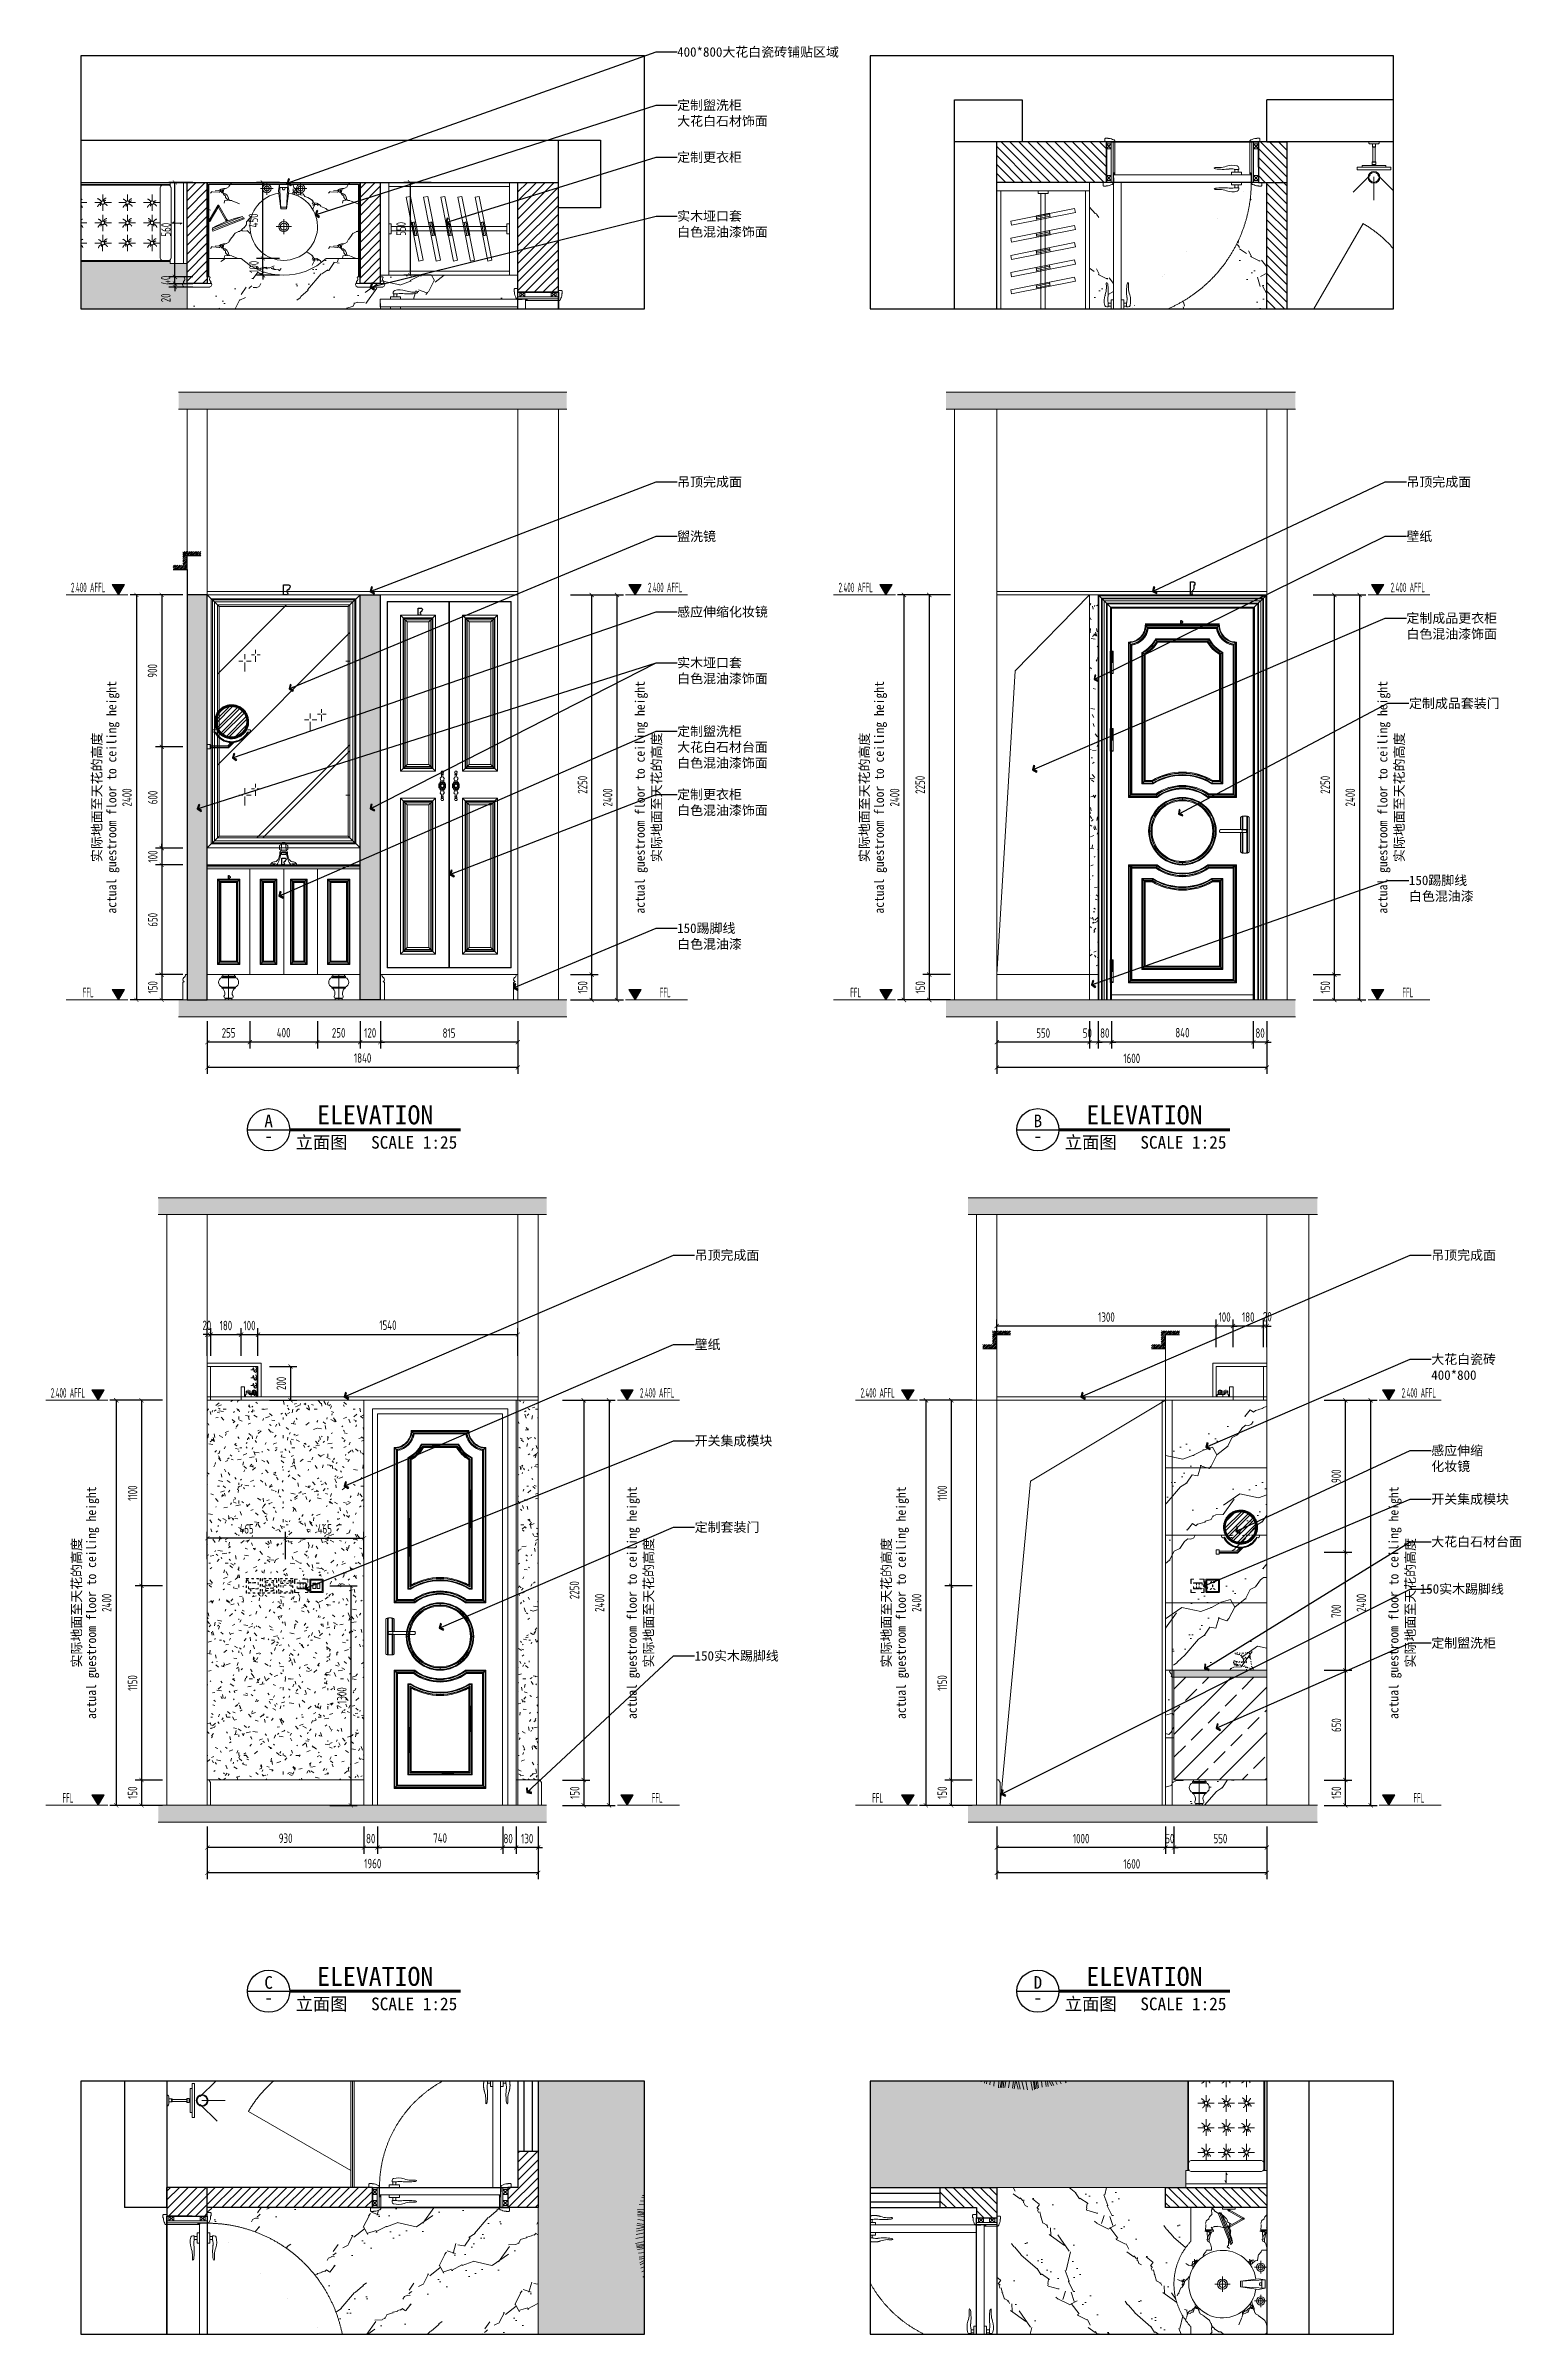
# Model space of a CAD drawing. Header units: millimetres. Extents: x 3162 to 221128, y -144913 to 11496.
# Drawn here: x 170364 to 179105, y -25967 to -12407 of the extents above; entities that cross this region are included whole.
import ezdxf
from ezdxf.enums import TextEntityAlignment as Align
from ezdxf.xclip import XClip

# ---------------------------------------------------------------- set-up
doc = ezdxf.new("R2010")
doc.units = ezdxf.units.MM
doc.header["$LTSCALE"] = 10
doc.header["$XCLIPFRAME"] = 2
for name, pattern in [('ACAD_ISO03W100', [30, 12, -18]), ('CENTER', [50.8, 31.75, -6.35, 6.35, -6.35]), ('DASH', [8.89, 6.35, -2.54]), ('DOTE', [61.468, 50.8, -5.08, 0.508, -5.08]), ('HIDDEN', [9.525, 6.35, -3.175])]:
    doc.linetypes.add(name, pattern=pattern)
doc.layers.get('Defpoints').update_dxf_attribs({"color": 250})
for name, color, linetype, lineweight in [('Contour【轮廓线】', 94, 'Continuous', 0), ('Elevation【立面图库】', 150, 'Continuous', 0), ('FC-Doorsill【门槛线】', 8, 'Continuous', 0), ('FC-Hatch【平面填充】', 250, 'Continuous', 0), ('FC-Refe【标注引线】', 2, 'Continuous', 0), ('FF-Curtain【平面窗帘】', 32, 'Continuous', 0), ('FF-Door【门】', 51, 'Continuous', 0), ('FF-Fixed【固定家具】', 30, 'Continuous', 0), ('FF-FIXT【洁具】', 31, 'Continuous', 0), ('FF-MT【门套】', 20, 'Continuous', 0), ('FF-Socket【电气】', 124, 'Continuous', 0), ('FF-Text【平面文字】', 2, 'Continuous', 0), ('FF-Win【窗】', 132, 'Continuous', 0), ('FF-【活动成品家具】', 51, 'Continuous', 0), ('Fine【细线】', 250, 'Continuous', 0), ('Finish【完成面】', 2, 'Continuous', 0), ('Gray【中细线】', 8, 'Continuous', 0), ('Hidden【虚线】', 136, 'DASH', 0), ('RC-dimensions', 44, 'Continuous', 0), ('RC-Modelling【天花造型】', 30, 'Continuous', 0), ('Wall【立面墙】', 252, 'Continuous', 0)]:
    doc.layers.add(name, color=color, linetype=linetype, lineweight=lineweight)
for name, color, linetype in [('SOL【实体】', 250, 'Continuous'), ('WALL_NEW【新建墙体】', 4, 'Continuous'), ('WALL【墙体】', 7, 'Continuous')]:
    doc.layers.add(name, color=color, linetype=linetype)
doc.styles.add('ROMANTIC', font='', dxfattribs={"bigfont": 'gbcbig.shx'})
doc.styles.add('宋体', font='', dxfattribs={"width": 0.8})
doc.styles.add('尺寸标注', font='ARCHS.SHX', dxfattribs={"width": 0.8})
doc.styles.add('文字', font='')
doc.styles.add('标高', font='ARCHS.SHX', dxfattribs={"width": 0.5})
doc.styles.add('线上图名', font='simhei.ttf')
doc.styles.add('线下图名', font='simhei.ttf')
doc.styles.get('ROMANTIC').set_extended_font_data('STXihei')
doc.styles.get('宋体').set_extended_font_data('SimSun')
doc.styles.get('文字').set_extended_font_data('SimSun')
doc.dimstyles.new('海龙1：25', dxfattribs={"dimscale": 25, "dimtxt": 2.25, "dimasz": 1, "dimexe": 1.5, "dimexo": 1, "dimgap": 1, "dimtad": 1, "dimdec": 0, "dimrnd": 5, "dimdsep": 46, "dimtxsty": '尺寸标注', "dimblk": 'ARCHTICK', "dimblk1": 'ARCHTICK', "dimblk2": 'ARCHTICK', "dimcen": 1, "dimclrd": 44, "dimclre": 44, "dimclrt": 2, "dimadec": 0, "dimazin": 0, "dimtfac": 1, "dimtdec": 0, "dimtix": 1, "dimtmove": 2, "dimatfit": 3, "dimldrblk": 'hl_arrow2', "dimfxl": 5, "dimfxlon": 1, "dimarcsym": 0})
pattern_1 = [(225, (110819.52, -931.4), (35.35534, -35.35534), []), (230, (110819.52, -931.4), (-71.72602, 6.27522), [7.5, -82.5]), (175, (110819.52, -931.4), (13.87511, -75.21923), [6, -66]), (280.4514, (110813.54, -930.88), (-57.85092, -68.94393), [6.374, -70.1142]), (226.1842, (110819.52, -951.4), (-106.72409, 16.55189), [11.25, -123.75]), (276.6356, (110810.63, -950.02), (-93.46626, -97.41178), [9.56105, -105.1713]), (171.1842, (110819.52, -951.4), (-93.46618, -97.41189), [9, -99]), (201, (110809.52, -946.4), (-59.690703, 40.261893), [7.5, -82.5]), (146, (110809.52, -946.4), (-24.33156, -72.51501), [6, -66]), (251.4514, (110804.546, -943.046), (-84.022234, -32.25304), [6.374, -70.1142]), (217.5, (110819.52, -931.4), (-1.215986, -33.289385), [0.5, -65.2, 0.5, -67, 0.5, -66.25]), (187.5, (110819.52, -931.4), (-26.306954, -39.441171), [0.5, -38.2, 0.5, -63.7, 0.5, -25.25]), (147.5, (110841.82, -931.4), (-53.382244, 2.255487), [0.5, -25, 0.5, -78, 0.5, -103.5]), (137.5, (110851.82, -931.4), (-58.318617, -10.010498), [0.5, -32.5, 0.5, -51.8, 0.5, -73.5])]
pattern_2 = [(225, (108718.66, -931.4), (35.35534, -35.35534), []), (230, (108718.66, -931.4), (-71.72602, 6.27522), [7.5, -82.5]), (175, (108718.66, -931.4), (13.87511, -75.21923), [6, -66]), (280.4514, (108712.68, -930.88), (-57.85092, -68.94393), [6.374, -70.1142]), (226.1842, (108718.66, -951.4), (-106.72409, 16.55189), [11.25, -123.75]), (276.6356, (108709.76, -950.02), (-93.46626, -97.41178), [9.56105, -105.1713]), (171.1842, (108718.66, -951.4), (-93.46618, -97.41189), [9, -99]), (201, (108708.66, -946.4), (-59.690703, 40.261893), [7.5, -82.5]), (146, (108708.66, -946.4), (-24.33156, -72.51501), [6, -66]), (251.4514, (108703.684, -943.046), (-84.022234, -32.25304), [6.374, -70.1142]), (217.5, (108718.658, -931.4), (-1.2159855, -33.289385), [0.5, -65.2, 0.5, -67, 0.5, -66.25]), (187.5, (108718.66, -931.4), (-26.306954, -39.441171), [0.5, -38.2, 0.5, -63.7, 0.5, -25.25]), (147.5, (108740.958, -931.4), (-53.382244, 2.255487), [0.5, -25, 0.5, -78, 0.5, -103.5]), (137.5, (108750.96, -931.4), (-58.318617, -10.010498), [0.5, -32.5, 0.5, -51.8, 0.5, -73.5])]
pattern_3 = [(225, (110819.52, 0), (35.35534, -35.35534), []), (230, (110819.52, 0), (-71.72602, 6.27522), [7.5, -82.5]), (175, (110819.52, 0), (13.87511, -75.21923), [6, -66]), (280.4514, (110813.54, 0.52), (-57.85092, -68.94393), [6.374, -70.1142]), (226.1842, (110819.52, -20), (-106.72409, 16.55189), [11.25, -123.75]), (276.6356, (110810.63, -18.62), (-93.46626, -97.41178), [9.56105, -105.1713]), (171.1842, (110819.52, -20), (-93.46618, -97.41189), [9, -99]), (201, (110809.52, -15), (-59.690703, 40.261893), [7.5, -82.5]), (146, (110809.52, -15), (-24.33156, -72.51501), [6, -66]), (251.4514, (110804.546, -11.645), (-84.022234, -32.25304), [6.374, -70.1142]), (217.5, (110819.52, 0), (-1.215986, -33.289385), [0.5, -65.2, 0.5, -67, 0.5, -66.25]), (187.5, (110819.52, 0), (-26.306954, -39.441171), [0.5, -38.2, 0.5, -63.7, 0.5, -25.25]), (147.5, (110841.82, -3e-15), (-53.382244, 2.255487), [0.5, -25, 0.5, -78, 0.5, -103.5]), (137.5, (110851.82, -4e-15), (-58.318617, -10.010498), [0.5, -32.5, 0.5, -51.8, 0.5, -73.5])]
pattern_4 = [(225, (108718.66, 0), (35.35534, -35.35534), []), (230, (108718.66, 0), (-71.72602, 6.27522), [7.5, -82.5]), (175, (108718.66, 0), (13.87511, -75.21923), [6, -66]), (280.4514, (108712.68, 0.52), (-57.85092, -68.94393), [6.374, -70.1142]), (226.1842, (108718.66, -20), (-106.72409, 16.55189), [11.25, -123.75]), (276.6356, (108709.76, -18.62), (-93.46626, -97.41178), [9.56105, -105.1713]), (171.1842, (108718.66, -20), (-93.46618, -97.41189), [9, -99]), (201, (108708.66, -15), (-59.690703, 40.261893), [7.5, -82.5]), (146, (108708.66, -15), (-24.33156, -72.515006), [6, -66]), (251.4514, (108703.684, -11.645), (-84.022234, -32.25304), [6.374, -70.1142]), (217.5, (108718.658, 0), (-1.2159855, -33.289385), [0.5, -65.2, 0.5, -67, 0.5, -66.25]), (187.5, (108718.66, 0), (-26.306954, -39.441171), [0.5, -38.2, 0.5, -63.7, 0.5, -25.25]), (147.5, (108740.958, -3e-15), (-53.382244, 2.255487), [0.5, -25, 0.5, -78, 0.5, -103.5]), (137.5, (108750.96, -4e-15), (-58.318617, -10.010498), [0.5, -32.5, 0.5, -51.8, 0.5, -73.5])]
pattern_5 = [(45, (-17235.556, 16249.696), (-26.516504, 26.516504), [])]

msp = doc.modelspace()

# ---------------------------------------------------------------- texts
at = {"layer": 'FF-Text【平面文字】', "char_height": 56.25, "attachment_point": 1, "style": '文字'}
for s, insert in [('400*800大花白瓷砖铺贴区域', (174104.6, -12415.8)), ('定制盥洗柜\\P大花白石材饰面', (174104.6, -12731)), ('定制更衣柜', (174104.6, -13039.5)), ('实木垭口套\\P白色混油漆饰面', (174104.6, -13388.2)), ('吊顶完成面', (174104.6, -14963)), ('吊顶完成面', (178425, -14963)), ('盥洗镜', (174104.6, -15285.8)), ('壁纸', (178425, -15285.8)), ('感应伸缩化妆镜', (174104.6, -15732.8)), ('定制成品更衣柜\\P白色混油漆饰面', (178425, -15770.3)), ('实木垭口套\\P白色混油漆饰面', (174104.6, -16034.6)), ('定制成品套装门', (178440.2, -16275.3)), ('定制盥洗柜\\P大花白石材台面\\P白色混油漆饰面', (174104.6, -16440.8)), ('定制更衣柜\\P白色混油漆饰面', (174104.6, -16815.3)), ('150踢脚线\\P白色混油漆', (178440.2, -17324.1)), ('150踢脚线\\P白色混油漆', (174104.6, -17607.6)), ('吊顶完成面', (174208.1, -19544.7)), ('吊顶完成面', (178572.4, -19544.7)), ('壁纸', (174208.1, -20074.3)), ('大花白瓷砖\\P400*800', (178572.4, -20161.6)), ('开关集成模块', (174208.1, -20644.6)), ('感应伸缩\\P化妆镜', (178572.4, -20702.2)), ('开关集成模块', (178572.4, -20990.1)), ('定制套装门', (174208.1, -21156.8)), ('大花白石材台面', (178572.4, -21242.7)), ('150实木踢脚线', (178504.3, -21522.5)), ('150实木踢脚线', (174208.1, -21919.2)), ('定制盥洗柜', (178572.4, -21842.8))]:
    msp.add_mtext(s, dxfattribs=dict(at, insert=insert))

# ---------------------------------------------------------------- blocks, each defined once
blk = doc.blocks.new('*U173')
at = {"color": 2, "linetype": 'Continuous'}
blk.add_line((-27.26, 0), (-17.26, 0), dxfattribs=at)
blk.add_lwpolyline([(-17.26, 0, 0.7, 0.7, 0), (23.26, 0, 0.75, 0.75, 0)], format="xyseb", dxfattribs=at)
at = {"color": 150, "linetype": 'Continuous'}
blk.add_circle((-22.26, 0), 5, dxfattribs=at)
at = {"color": 2, "style": '线上图名', "flags": 8}
blk.add_attdef('EXISTING_PLAN', text='', height=4.5, dxfattribs=at).set_placement((3, 1.27), align=Align.CENTER)
at = {"color": 2, "style": '线下图名', "flags": 8}
blk.add_attdef('编号', text='', height=3, dxfattribs=at).set_placement((-22.26, 2.08), align=Align.MIDDLE)
blk.add_attdef('图号', text='', height=3, dxfattribs=at).set_placement((-22.26, -3.86), align=Align.BOTTOM_CENTER)
blk.add_attdef('图名1', text='', height=3, dxfattribs=at).set_placement((-15.86, -1.5), align=Align.TOP_LEFT)
blk.add_attdef('比例1', text='', height=3, dxfattribs=at).set_placement((22.44, -1.5), align=Align.TOP_RIGHT)
blk = doc.blocks.new('_ArchTick')
at = {"color": 2, "linetype": 'ByBlock', "const_width": 0.15}
blk.add_lwpolyline([(-0.5, -0.5), (0.5, 0.5)], dxfattribs=at)
blk = doc.blocks.new('*D174')
at = {"layer": 'Defpoints', "color": 0, "transparency": 16777216}
for p in [(171201, -15661), (171051, -16561), (171201, -16561)]:
    blk.add_point(p, dxfattribs=at)
at = {"layer": 'RC-dimensions', "color": 44, "lineweight": -2, "transparency": 16777216}
for p, q in [((171176, -15661), (171013, -15661)), ((171051, -15661), (171051, -16561)), ((171176, -16561), (171013, -16561))]:
    blk.add_line(p, q, dxfattribs=at)
at = {"layer": 'RC-dimensions', "color": 44, "lineweight": -2, "transparency": 16777216, "xscale": 25, "yscale": 25, "zscale": 25}
for p, rotation in [((171051, -15661), 90), ((171051, -16561), 270)]:
    blk.add_blockref('_ArchTick', p, dxfattribs=dict(at, rotation=rotation))
at = {"layer": 'RC-dimensions', "color": 2, "transparency": 16777216, "insert": (170996, -16111), "char_height": 56.2, "attachment_point": 5, "rotation": 90, "style": '尺寸标注'}
blk.add_mtext('900', dxfattribs=at)
blk = doc.blocks.new('hl_arrow2')
at = {"color": 2}
blk.add_line((-0.22, 0), (-1, 0), dxfattribs=at)
blk.add_lwpolyline([(-0.22, 0), (-0.86, -0.69), (-0.65, -0.86), (0, 0), (-0.65, 0.86), (-0.86, 0.69)], close=True, dxfattribs=at)
for points in [[(-0.86, 0.69), (-0.65, 0.86), (-0.22, 0), (0, 0)], [(-0.86, -0.69), (-0.65, -0.86), (-0.22, 0), (0, 0)]]:
    blk.add_solid(points, dxfattribs=at)
blk = doc.blocks.new('*D175')
at = {"layer": 'Defpoints', "color": 0, "transparency": 16777216}
for p in [(171201, -15661), (170901, -18061), (171201, -18061)]:
    blk.add_point(p, dxfattribs=at)
at = {"layer": 'RC-dimensions', "color": 44, "lineweight": -2, "transparency": 16777216}
for p, q in [((171026, -15661), (170863, -15661)), ((170901, -15661), (170901, -18061)), ((171026, -18061), (170863, -18061))]:
    blk.add_line(p, q, dxfattribs=at)
at = {"layer": 'RC-dimensions', "color": 44, "lineweight": -2, "transparency": 16777216, "xscale": 25, "yscale": 25, "zscale": 25}
for p, rotation in [((170901, -15661), 90), ((170901, -18061), 270)]:
    blk.add_blockref('_ArchTick', p, dxfattribs=dict(at, rotation=rotation))
at = {"layer": 'RC-dimensions', "color": 2, "transparency": 16777216, "insert": (170845, -16861), "char_height": 56.2, "attachment_point": 5, "rotation": 90, "style": '尺寸标注'}
blk.add_mtext('2400', dxfattribs=at)
blk = doc.blocks.new('海龍_立面标识')
at = {"style": '宋体', "width": 0.9, "flags": 8}
blk.add_attdef('FLOOR_HEIGHT', text='', height=2.25, rotation=90, dxfattribs=at).set_placement((0, 0), align=Align.CENTER)
at = {"style": '宋体', "flags": 8}
blk.add_attdef('HEIGHT', text='', height=2.25, rotation=90, dxfattribs=at).set_placement((-3.5, 0), align=Align.CENTER)
blk = doc.blocks.new('hl_Elevation-A2')
blk.add_hatch(color=150).paths.add_polyline_path([(3.74, 2.47), (2.27, 0), (0.8, 2.47)])
at = {"color": 150}
blk.add_line((0, 0), (14.67, 0), dxfattribs=at)
blk.add_lwpolyline([(3.74, 2.47), (2.27, 0), (0.8, 2.47)], close=True, dxfattribs=at)
at = {"color": 2, "style": '标高', "width": 0.8, "flags": 8}
blk.add_attdef('HEIGHT', text='', height=2.25, dxfattribs=at).set_placement((9.42, 1.75), align=Align.MIDDLE_CENTER)
blk = doc.blocks.new('*D176')
at = {"layer": 'Defpoints', "color": 0, "transparency": 16777216}
for p in [(173448, -15661), (173448, -17911), (173598, -17911)]:
    blk.add_point(p, dxfattribs=at)
at = {"layer": 'RC-dimensions', "color": 44, "lineweight": -2, "transparency": 16777216}
for p, q in [((173473, -15661), (173636, -15661)), ((173598, -15661), (173598, -17911)), ((173473, -17911), (173636, -17911))]:
    blk.add_line(p, q, dxfattribs=at)
at = {"layer": 'RC-dimensions', "color": 44, "lineweight": -2, "transparency": 16777216, "xscale": 25, "yscale": 25, "zscale": 25}
for p, rotation in [((173598, -15661), 90), ((173598, -17911), 270)]:
    blk.add_blockref('_ArchTick', p, dxfattribs=dict(at, rotation=rotation))
at = {"layer": 'RC-dimensions', "color": 2, "transparency": 16777216, "insert": (173544, -16786), "char_height": 56.2, "attachment_point": 5, "rotation": 90, "style": '尺寸标注'}
blk.add_mtext('2250', dxfattribs=at)
blk = doc.blocks.new('*D177')
at = {"layer": 'Defpoints', "color": 0, "transparency": 16777216}
for p in [(173448, -15661), (173448, -18061), (173748, -18061)]:
    blk.add_point(p, dxfattribs=at)
at = {"layer": 'RC-dimensions', "color": 44, "lineweight": -2, "transparency": 16777216}
for p, q in [((173623, -15661), (173786, -15661)), ((173748, -15661), (173748, -18061)), ((173623, -18061), (173786, -18061))]:
    blk.add_line(p, q, dxfattribs=at)
at = {"layer": 'RC-dimensions', "color": 44, "lineweight": -2, "transparency": 16777216, "xscale": 25, "yscale": 25, "zscale": 25}
for p, rotation in [((173748, -15661), 90), ((173748, -18061), 270)]:
    blk.add_blockref('_ArchTick', p, dxfattribs=dict(at, rotation=rotation))
at = {"layer": 'RC-dimensions', "color": 2, "transparency": 16777216, "insert": (173693, -16861), "char_height": 56.2, "attachment_point": 5, "rotation": 90, "style": '尺寸标注'}
blk.add_mtext('2400', dxfattribs=at)
blk = doc.blocks.new('*D178')
at = {"layer": 'Defpoints', "color": 0, "transparency": 16777216}
for p in [(172346, -18161), (173161, -18161), (172346, -18311)]:
    blk.add_point(p, dxfattribs=at)
at = {"layer": 'RC-dimensions', "color": 44, "lineweight": -2, "transparency": 16777216}
for p, q in [((172346, -18186), (172346, -18348)), ((173161, -18186), (173161, -18348)), ((173161, -18311), (172346, -18311))]:
    blk.add_line(p, q, dxfattribs=at)
at = {"layer": 'RC-dimensions', "color": 44, "lineweight": -2, "transparency": 16777216, "xscale": 25, "yscale": 25, "zscale": 25, "rotation": 180}
blk.add_blockref('_ArchTick', (172346, -18311), dxfattribs=at)
at = {"layer": 'RC-dimensions', "color": 44, "lineweight": -2, "transparency": 16777216, "xscale": 25, "yscale": 25, "zscale": 25}
blk.add_blockref('_ArchTick', (173161, -18311), dxfattribs=at)
at = {"layer": 'RC-dimensions', "color": 2, "transparency": 16777216, "insert": (172753, -18257), "char_height": 56.2, "attachment_point": 5, "style": '尺寸标注'}
blk.add_mtext('815', dxfattribs=at)
blk = doc.blocks.new('*D179')
at = {"layer": 'Defpoints', "color": 0, "transparency": 16777216}
for p in [(171321, -18161), (173161, -18161), (171321, -18461)]:
    blk.add_point(p, dxfattribs=at)
at = {"layer": 'RC-dimensions', "color": 44, "lineweight": -2, "transparency": 16777216}
for p, q in [((171321, -18336), (171321, -18498)), ((173161, -18336), (173161, -18498)), ((173161, -18461), (171321, -18461))]:
    blk.add_line(p, q, dxfattribs=at)
at = {"layer": 'RC-dimensions', "color": 44, "lineweight": -2, "transparency": 16777216, "xscale": 25, "yscale": 25, "zscale": 25, "rotation": 180}
blk.add_blockref('_ArchTick', (171321, -18461), dxfattribs=at)
at = {"layer": 'RC-dimensions', "color": 44, "lineweight": -2, "transparency": 16777216, "xscale": 25, "yscale": 25, "zscale": 25}
blk.add_blockref('_ArchTick', (173161, -18461), dxfattribs=at)
at = {"layer": 'RC-dimensions', "color": 2, "transparency": 16777216, "insert": (172241, -18405), "char_height": 56.2, "attachment_point": 5, "style": '尺寸标注'}
blk.add_mtext('1840', dxfattribs=at)
blk = doc.blocks.new('*D180')
at = {"layer": 'Defpoints', "color": 0, "transparency": 16777216}
for p in [(175748, -15661), (175598, -17911), (175748, -17911)]:
    blk.add_point(p, dxfattribs=at)
at = {"layer": 'RC-dimensions', "color": 44, "lineweight": -2, "transparency": 16777216}
for p, q in [((175723, -15661), (175560, -15661)), ((175598, -15661), (175598, -17911)), ((175723, -17911), (175560, -17911))]:
    blk.add_line(p, q, dxfattribs=at)
at = {"layer": 'RC-dimensions', "color": 44, "lineweight": -2, "transparency": 16777216, "xscale": 25, "yscale": 25, "zscale": 25}
for p, rotation in [((175598, -15661), 90), ((175598, -17911), 270)]:
    blk.add_blockref('_ArchTick', p, dxfattribs=dict(at, rotation=rotation))
at = {"layer": 'RC-dimensions', "color": 2, "transparency": 16777216, "insert": (175544, -16786), "char_height": 56.2, "attachment_point": 5, "rotation": 90, "style": '尺寸标注'}
blk.add_mtext('2250', dxfattribs=at)
blk = doc.blocks.new('*D181')
at = {"layer": 'Defpoints', "color": 0, "transparency": 16777216}
for p in [(175748, -17911), (175598, -18061), (175748, -18061)]:
    blk.add_point(p, dxfattribs=at)
at = {"layer": 'RC-dimensions', "color": 44, "lineweight": -2, "transparency": 16777216}
for p, q in [((175723, -17911), (175560, -17911)), ((175598, -17911), (175598, -18061)), ((175723, -18061), (175560, -18061))]:
    blk.add_line(p, q, dxfattribs=at)
at = {"layer": 'RC-dimensions', "color": 44, "lineweight": -2, "transparency": 16777216, "xscale": 25, "yscale": 25, "zscale": 25}
for p, rotation in [((175598, -17911), 90), ((175598, -18061), 270)]:
    blk.add_blockref('_ArchTick', p, dxfattribs=dict(at, rotation=rotation))
at = {"layer": 'RC-dimensions', "color": 2, "transparency": 16777216, "insert": (175545, -17986), "char_height": 56.2, "attachment_point": 5, "rotation": 90, "style": '尺寸标注'}
blk.add_mtext('150', dxfattribs=at)
blk = doc.blocks.new('*D182')
at = {"layer": 'Defpoints', "color": 0, "transparency": 16777216}
for p in [(175748, -15661), (175448, -18061), (175748, -18061)]:
    blk.add_point(p, dxfattribs=at)
at = {"layer": 'RC-dimensions', "color": 44, "lineweight": -2, "transparency": 16777216}
for p, q in [((175573, -15661), (175410, -15661)), ((175448, -15661), (175448, -18061)), ((175573, -18061), (175410, -18061))]:
    blk.add_line(p, q, dxfattribs=at)
at = {"layer": 'RC-dimensions', "color": 44, "lineweight": -2, "transparency": 16777216, "xscale": 25, "yscale": 25, "zscale": 25}
for p, rotation in [((175448, -15661), 90), ((175448, -18061), 270)]:
    blk.add_blockref('_ArchTick', p, dxfattribs=dict(at, rotation=rotation))
at = {"layer": 'RC-dimensions', "color": 2, "transparency": 16777216, "insert": (175393, -16861), "char_height": 56.2, "attachment_point": 5, "rotation": 90, "style": '尺寸标注'}
blk.add_mtext('2400', dxfattribs=at)
blk = doc.blocks.new('*D183')
at = {"layer": 'Defpoints', "color": 0, "transparency": 16777216}
for p in [(177848, -15661), (177848, -17911), (177998, -17911)]:
    blk.add_point(p, dxfattribs=at)
at = {"layer": 'RC-dimensions', "color": 44, "lineweight": -2, "transparency": 16777216}
for p, q in [((177873, -15661), (178035, -15661)), ((177998, -15661), (177998, -17911)), ((177873, -17911), (178035, -17911))]:
    blk.add_line(p, q, dxfattribs=at)
at = {"layer": 'RC-dimensions', "color": 44, "lineweight": -2, "transparency": 16777216, "xscale": 25, "yscale": 25, "zscale": 25}
for p, rotation in [((177998, -15661), 90), ((177998, -17911), 270)]:
    blk.add_blockref('_ArchTick', p, dxfattribs=dict(at, rotation=rotation))
at = {"layer": 'RC-dimensions', "color": 2, "transparency": 16777216, "insert": (177944, -16786), "char_height": 56.2, "attachment_point": 5, "rotation": 90, "style": '尺寸标注'}
blk.add_mtext('2250', dxfattribs=at)
blk = doc.blocks.new('*D184')
at = {"layer": 'Defpoints', "color": 0, "transparency": 16777216}
for p in [(177848, -17911), (177848, -18061), (177998, -18061)]:
    blk.add_point(p, dxfattribs=at)
at = {"layer": 'RC-dimensions', "color": 44, "lineweight": -2, "transparency": 16777216}
for p, q in [((177873, -17911), (178035, -17911)), ((177998, -17911), (177998, -18061)), ((177873, -18061), (178035, -18061))]:
    blk.add_line(p, q, dxfattribs=at)
at = {"layer": 'RC-dimensions', "color": 44, "lineweight": -2, "transparency": 16777216, "xscale": 25, "yscale": 25, "zscale": 25}
for p, rotation in [((177998, -17911), 90), ((177998, -18061), 270)]:
    blk.add_blockref('_ArchTick', p, dxfattribs=dict(at, rotation=rotation))
at = {"layer": 'RC-dimensions', "color": 2, "transparency": 16777216, "insert": (177945, -17986), "char_height": 56.2, "attachment_point": 5, "rotation": 90, "style": '尺寸标注'}
blk.add_mtext('150', dxfattribs=at)
blk = doc.blocks.new('*D185')
at = {"layer": 'Defpoints', "color": 0, "transparency": 16777216}
for p in [(177848, -15661), (177848, -18061), (178148, -18061)]:
    blk.add_point(p, dxfattribs=at)
at = {"layer": 'RC-dimensions', "color": 44, "lineweight": -2, "transparency": 16777216}
for p, q in [((178023, -15661), (178185, -15661)), ((178148, -15661), (178148, -18061)), ((178023, -18061), (178185, -18061))]:
    blk.add_line(p, q, dxfattribs=at)
at = {"layer": 'RC-dimensions', "color": 44, "lineweight": -2, "transparency": 16777216, "xscale": 25, "yscale": 25, "zscale": 25}
for p, rotation in [((178148, -15661), 90), ((178148, -18061), 270)]:
    blk.add_blockref('_ArchTick', p, dxfattribs=dict(at, rotation=rotation))
at = {"layer": 'RC-dimensions', "color": 2, "transparency": 16777216, "insert": (178092, -16861), "char_height": 56.2, "attachment_point": 5, "rotation": 90, "style": '尺寸标注'}
blk.add_mtext('2400', dxfattribs=at)
blk = doc.blocks.new('*D186')
at = {"layer": 'Defpoints', "color": 0, "transparency": 16777216}
for p in [(177518, -18161), (177598, -18161), (177518, -18311)]:
    blk.add_point(p, dxfattribs=at)
at = {"layer": 'RC-dimensions', "color": 44, "lineweight": -2, "transparency": 16777216}
for p, q in [((177518, -18186), (177518, -18348)), ((177598, -18186), (177598, -18348)), ((177518, -18311), (177493, -18311)), ((177598, -18311), (177518, -18311)), ((177598, -18311), (177623, -18311))]:
    blk.add_line(p, q, dxfattribs=at)
at = {"layer": 'RC-dimensions', "color": 44, "lineweight": -2, "transparency": 16777216, "xscale": 25, "yscale": 25, "zscale": 25}
blk.add_blockref('_ArchTick', (177518, -18311), dxfattribs=at)
at = {"layer": 'RC-dimensions', "color": 44, "lineweight": -2, "transparency": 16777216, "xscale": 25, "yscale": 25, "zscale": 25, "rotation": 180}
blk.add_blockref('_ArchTick', (177598, -18311), dxfattribs=at)
at = {"layer": 'RC-dimensions', "color": 2, "transparency": 16777216, "insert": (177558, -18257), "char_height": 56.2, "attachment_point": 5, "style": '尺寸标注'}
blk.add_mtext('80', dxfattribs=at)
blk = doc.blocks.new('*D187')
at = {"layer": 'Defpoints', "color": 0, "transparency": 16777216}
for p in [(175998, -18161), (177598, -18161), (175998, -18461)]:
    blk.add_point(p, dxfattribs=at)
at = {"layer": 'RC-dimensions', "color": 44, "lineweight": -2, "transparency": 16777216}
for p, q in [((175998, -18336), (175998, -18498)), ((177598, -18336), (177598, -18498)), ((177598, -18461), (175998, -18461))]:
    blk.add_line(p, q, dxfattribs=at)
at = {"layer": 'RC-dimensions', "color": 44, "lineweight": -2, "transparency": 16777216, "xscale": 25, "yscale": 25, "zscale": 25, "rotation": 180}
blk.add_blockref('_ArchTick', (175998, -18461), dxfattribs=at)
at = {"layer": 'RC-dimensions', "color": 44, "lineweight": -2, "transparency": 16777216, "xscale": 25, "yscale": 25, "zscale": 25}
blk.add_blockref('_ArchTick', (177598, -18461), dxfattribs=at)
at = {"layer": 'RC-dimensions', "color": 2, "transparency": 16777216, "insert": (176798, -18407), "char_height": 56.2, "attachment_point": 5, "style": '尺寸标注'}
blk.add_mtext('1600', dxfattribs=at)
blk = doc.blocks.new('海龙工具_踢脚线')
blk.add_lwpolyline([(20, 0), (20, 90), (10, 100), (0, 100)])
blk = doc.blocks.new('*D188')
at = {"layer": 'Defpoints', "color": 0, "transparency": 16777216}
for p in [(171081, -20433), (170931, -21533), (171081, -21533)]:
    blk.add_point(p, dxfattribs=at)
at = {"layer": 'RC-dimensions', "color": 44, "lineweight": -2, "transparency": 16777216}
for p, q in [((171056, -20433), (170893, -20433)), ((170931, -20433), (170931, -21533)), ((171056, -21533), (170893, -21533))]:
    blk.add_line(p, q, dxfattribs=at)
at = {"layer": 'RC-dimensions', "color": 44, "lineweight": -2, "transparency": 16777216, "xscale": 25, "yscale": 25, "zscale": 25}
for p, rotation in [((170931, -20433), 90), ((170931, -21533), 270)]:
    blk.add_blockref('_ArchTick', p, dxfattribs=dict(at, rotation=rotation))
at = {"layer": 'RC-dimensions', "color": 2, "transparency": 16777216, "insert": (170878, -20983), "char_height": 56.2, "attachment_point": 5, "rotation": 90, "style": '尺寸标注'}
blk.add_mtext('1100', dxfattribs=at)
blk = doc.blocks.new('*D189')
at = {"layer": 'Defpoints', "color": 0, "transparency": 16777216}
for p in [(171081, -22683), (170931, -22833), (171081, -22833)]:
    blk.add_point(p, dxfattribs=at)
at = {"layer": 'RC-dimensions', "color": 44, "lineweight": -2, "transparency": 16777216}
for p, q in [((171056, -22683), (170893, -22683)), ((170931, -22683), (170931, -22833)), ((171056, -22833), (170893, -22833))]:
    blk.add_line(p, q, dxfattribs=at)
at = {"layer": 'RC-dimensions', "color": 44, "lineweight": -2, "transparency": 16777216, "xscale": 25, "yscale": 25, "zscale": 25}
for p, rotation in [((170931, -22683), 90), ((170931, -22833), 270)]:
    blk.add_blockref('_ArchTick', p, dxfattribs=dict(at, rotation=rotation))
at = {"layer": 'RC-dimensions', "color": 2, "transparency": 16777216, "insert": (170878, -22758), "char_height": 56.2, "attachment_point": 5, "rotation": 90, "style": '尺寸标注'}
blk.add_mtext('150', dxfattribs=at)
blk = doc.blocks.new('*D190')
at = {"layer": 'Defpoints', "color": 0, "transparency": 16777216}
for p in [(171081, -20433), (170781, -22833), (171081, -22833)]:
    blk.add_point(p, dxfattribs=at)
at = {"layer": 'RC-dimensions', "color": 44, "lineweight": -2, "transparency": 16777216}
for p, q in [((170906, -20433), (170743, -20433)), ((170781, -20433), (170781, -22833)), ((170906, -22833), (170743, -22833))]:
    blk.add_line(p, q, dxfattribs=at)
at = {"layer": 'RC-dimensions', "color": 44, "lineweight": -2, "transparency": 16777216, "xscale": 25, "yscale": 25, "zscale": 25}
for p, rotation in [((170781, -20433), 90), ((170781, -22833), 270)]:
    blk.add_blockref('_ArchTick', p, dxfattribs=dict(at, rotation=rotation))
at = {"layer": 'RC-dimensions', "color": 2, "transparency": 16777216, "insert": (170725, -21633), "char_height": 56.2, "attachment_point": 5, "rotation": 90, "style": '尺寸标注'}
blk.add_mtext('2400', dxfattribs=at)
blk = doc.blocks.new('*D191')
at = {"layer": 'Defpoints', "color": 0, "transparency": 16777216}
for p in [(173401, -20433), (173401, -22683), (173551, -22683)]:
    blk.add_point(p, dxfattribs=at)
at = {"layer": 'RC-dimensions', "color": 44, "lineweight": -2, "transparency": 16777216}
for p, q in [((173426, -20433), (173588, -20433)), ((173551, -20433), (173551, -22683)), ((173426, -22683), (173588, -22683))]:
    blk.add_line(p, q, dxfattribs=at)
at = {"layer": 'RC-dimensions', "color": 44, "lineweight": -2, "transparency": 16777216, "xscale": 25, "yscale": 25, "zscale": 25}
for p, rotation in [((173551, -20433), 90), ((173551, -22683), 270)]:
    blk.add_blockref('_ArchTick', p, dxfattribs=dict(at, rotation=rotation))
at = {"layer": 'RC-dimensions', "color": 2, "transparency": 16777216, "insert": (173496, -21558), "char_height": 56.2, "attachment_point": 5, "rotation": 90, "style": '尺寸标注'}
blk.add_mtext('2250', dxfattribs=at)
blk = doc.blocks.new('*D192')
at = {"layer": 'Defpoints', "color": 0, "transparency": 16777216}
for p in [(173401, -22683), (173401, -22833), (173551, -22833)]:
    blk.add_point(p, dxfattribs=at)
at = {"layer": 'RC-dimensions', "color": 44, "lineweight": -2, "transparency": 16777216}
for p, q in [((173426, -22683), (173588, -22683)), ((173551, -22683), (173551, -22833)), ((173426, -22833), (173588, -22833))]:
    blk.add_line(p, q, dxfattribs=at)
at = {"layer": 'RC-dimensions', "color": 44, "lineweight": -2, "transparency": 16777216, "xscale": 25, "yscale": 25, "zscale": 25}
for p, rotation in [((173551, -22683), 90), ((173551, -22833), 270)]:
    blk.add_blockref('_ArchTick', p, dxfattribs=dict(at, rotation=rotation))
at = {"layer": 'RC-dimensions', "color": 2, "transparency": 16777216, "insert": (173498, -22758), "char_height": 56.2, "attachment_point": 5, "rotation": 90, "style": '尺寸标注'}
blk.add_mtext('150', dxfattribs=at)
blk = doc.blocks.new('*D193')
at = {"layer": 'Defpoints', "color": 0, "transparency": 16777216}
for p in [(173401, -20433), (173401, -22833), (173701, -22833)]:
    blk.add_point(p, dxfattribs=at)
at = {"layer": 'RC-dimensions', "color": 44, "lineweight": -2, "transparency": 16777216}
for p, q in [((173576, -20433), (173738, -20433)), ((173701, -20433), (173701, -22833)), ((173576, -22833), (173738, -22833))]:
    blk.add_line(p, q, dxfattribs=at)
at = {"layer": 'RC-dimensions', "color": 44, "lineweight": -2, "transparency": 16777216, "xscale": 25, "yscale": 25, "zscale": 25}
for p, rotation in [((173701, -20433), 90), ((173701, -22833), 270)]:
    blk.add_blockref('_ArchTick', p, dxfattribs=dict(at, rotation=rotation))
at = {"layer": 'RC-dimensions', "color": 2, "transparency": 16777216, "insert": (173645, -21633), "char_height": 56.2, "attachment_point": 5, "rotation": 90, "style": '尺寸标注'}
blk.add_mtext('2400', dxfattribs=at)
blk = doc.blocks.new('*D194')
at = {"layer": 'Defpoints', "color": 0, "transparency": 16777216}
for p in [(173151, -22933), (173281, -22933), (173151, -23083)]:
    blk.add_point(p, dxfattribs=at)
at = {"layer": 'RC-dimensions', "color": 44, "lineweight": -2, "transparency": 16777216}
for p, q in [((173151, -22958), (173151, -23120)), ((173281, -22958), (173281, -23120)), ((173151, -23083), (173126, -23083)), ((173281, -23083), (173151, -23083)), ((173281, -23083), (173306, -23083))]:
    blk.add_line(p, q, dxfattribs=at)
at = {"layer": 'RC-dimensions', "color": 44, "lineweight": -2, "transparency": 16777216, "xscale": 25, "yscale": 25, "zscale": 25}
blk.add_blockref('_ArchTick', (173151, -23083), dxfattribs=at)
at = {"layer": 'RC-dimensions', "color": 44, "lineweight": -2, "transparency": 16777216, "xscale": 25, "yscale": 25, "zscale": 25, "rotation": 180}
blk.add_blockref('_ArchTick', (173281, -23083), dxfattribs=at)
at = {"layer": 'RC-dimensions', "color": 2, "transparency": 16777216, "insert": (173216, -23030), "char_height": 56.2, "attachment_point": 5, "style": '尺寸标注'}
blk.add_mtext('130', dxfattribs=at)
blk = doc.blocks.new('*D195')
at = {"layer": 'Defpoints', "color": 0, "transparency": 16777216}
for p in [(171321, -22933), (173281, -22933), (171321, -23233)]:
    blk.add_point(p, dxfattribs=at)
at = {"layer": 'RC-dimensions', "color": 44, "lineweight": -2, "transparency": 16777216}
for p, q in [((171321, -23108), (171321, -23270)), ((173281, -23108), (173281, -23270)), ((173281, -23233), (171321, -23233))]:
    blk.add_line(p, q, dxfattribs=at)
at = {"layer": 'RC-dimensions', "color": 44, "lineweight": -2, "transparency": 16777216, "xscale": 25, "yscale": 25, "zscale": 25, "rotation": 180}
blk.add_blockref('_ArchTick', (171321, -23233), dxfattribs=at)
at = {"layer": 'RC-dimensions', "color": 44, "lineweight": -2, "transparency": 16777216, "xscale": 25, "yscale": 25, "zscale": 25}
blk.add_blockref('_ArchTick', (173281, -23233), dxfattribs=at)
at = {"layer": 'RC-dimensions', "color": 2, "transparency": 16777216, "insert": (172301, -23178), "char_height": 56.2, "attachment_point": 5, "style": '尺寸标注'}
blk.add_mtext('1960', dxfattribs=at)
blk = doc.blocks.new('*D196')
at = {"layer": 'Defpoints', "color": 0, "transparency": 16777216}
for p in [(175878, -20433), (175728, -21533), (175878, -21533)]:
    blk.add_point(p, dxfattribs=at)
at = {"layer": 'RC-dimensions', "color": 44, "lineweight": -2, "transparency": 16777216}
for p, q in [((175853, -20433), (175690, -20433)), ((175728, -20433), (175728, -21533)), ((175853, -21533), (175690, -21533))]:
    blk.add_line(p, q, dxfattribs=at)
at = {"layer": 'RC-dimensions', "color": 44, "lineweight": -2, "transparency": 16777216, "xscale": 25, "yscale": 25, "zscale": 25}
for p, rotation in [((175728, -20433), 90), ((175728, -21533), 270)]:
    blk.add_blockref('_ArchTick', p, dxfattribs=dict(at, rotation=rotation))
at = {"layer": 'RC-dimensions', "color": 2, "transparency": 16777216, "insert": (175675, -20983), "char_height": 56.2, "attachment_point": 5, "rotation": 90, "style": '尺寸标注'}
blk.add_mtext('1100', dxfattribs=at)
blk = doc.blocks.new('*D197')
at = {"layer": 'Defpoints', "color": 0, "transparency": 16777216}
for p in [(175878, -22683), (175728, -22833), (175878, -22833)]:
    blk.add_point(p, dxfattribs=at)
at = {"layer": 'RC-dimensions', "color": 44, "lineweight": -2, "transparency": 16777216}
for p, q in [((175853, -22683), (175690, -22683)), ((175728, -22683), (175728, -22833)), ((175853, -22833), (175690, -22833))]:
    blk.add_line(p, q, dxfattribs=at)
at = {"layer": 'RC-dimensions', "color": 44, "lineweight": -2, "transparency": 16777216, "xscale": 25, "yscale": 25, "zscale": 25}
for p, rotation in [((175728, -22683), 90), ((175728, -22833), 270)]:
    blk.add_blockref('_ArchTick', p, dxfattribs=dict(at, rotation=rotation))
at = {"layer": 'RC-dimensions', "color": 2, "transparency": 16777216, "insert": (175675, -22758), "char_height": 56.2, "attachment_point": 5, "rotation": 90, "style": '尺寸标注'}
blk.add_mtext('150', dxfattribs=at)
blk = doc.blocks.new('*D198')
at = {"layer": 'Defpoints', "color": 0, "transparency": 16777216}
for p in [(175878, -20433), (175578, -22833), (175878, -22833)]:
    blk.add_point(p, dxfattribs=at)
at = {"layer": 'RC-dimensions', "color": 44, "lineweight": -2, "transparency": 16777216}
for p, q in [((175703, -20433), (175540, -20433)), ((175578, -20433), (175578, -22833)), ((175703, -22833), (175540, -22833))]:
    blk.add_line(p, q, dxfattribs=at)
at = {"layer": 'RC-dimensions', "color": 44, "lineweight": -2, "transparency": 16777216, "xscale": 25, "yscale": 25, "zscale": 25}
for p, rotation in [((175578, -20433), 90), ((175578, -22833), 270)]:
    blk.add_blockref('_ArchTick', p, dxfattribs=dict(at, rotation=rotation))
at = {"layer": 'RC-dimensions', "color": 2, "transparency": 16777216, "insert": (175523, -21633), "char_height": 56.2, "attachment_point": 5, "rotation": 90, "style": '尺寸标注'}
blk.add_mtext('2400', dxfattribs=at)
blk = doc.blocks.new('*D199')
at = {"layer": 'Defpoints', "color": 0, "transparency": 16777216}
for p in [(177913, -20433), (177913, -21333), (178063, -21333)]:
    blk.add_point(p, dxfattribs=at)
at = {"layer": 'RC-dimensions', "color": 44, "lineweight": -2, "transparency": 16777216}
for p, q in [((177938, -20433), (178101, -20433)), ((178063, -20433), (178063, -21333)), ((177938, -21333), (178101, -21333))]:
    blk.add_line(p, q, dxfattribs=at)
at = {"layer": 'RC-dimensions', "color": 44, "lineweight": -2, "transparency": 16777216, "xscale": 25, "yscale": 25, "zscale": 25}
for p, rotation in [((178063, -20433), 90), ((178063, -21333), 270)]:
    blk.add_blockref('_ArchTick', p, dxfattribs=dict(at, rotation=rotation))
at = {"layer": 'RC-dimensions', "color": 2, "transparency": 16777216, "insert": (178009, -20883), "char_height": 56.2, "attachment_point": 5, "rotation": 90, "style": '尺寸标注'}
blk.add_mtext('900', dxfattribs=at)
blk = doc.blocks.new('*D200')
at = {"layer": 'Defpoints', "color": 0, "transparency": 16777216}
for p in [(177913, -22683), (177913, -22833), (178063, -22833)]:
    blk.add_point(p, dxfattribs=at)
at = {"layer": 'RC-dimensions', "color": 44, "lineweight": -2, "transparency": 16777216}
for p, q in [((177938, -22683), (178101, -22683)), ((178063, -22683), (178063, -22833)), ((177938, -22833), (178101, -22833))]:
    blk.add_line(p, q, dxfattribs=at)
at = {"layer": 'RC-dimensions', "color": 44, "lineweight": -2, "transparency": 16777216, "xscale": 25, "yscale": 25, "zscale": 25}
for p, rotation in [((178063, -22683), 90), ((178063, -22833), 270)]:
    blk.add_blockref('_ArchTick', p, dxfattribs=dict(at, rotation=rotation))
at = {"layer": 'RC-dimensions', "color": 2, "transparency": 16777216, "insert": (178010, -22758), "char_height": 56.2, "attachment_point": 5, "rotation": 90, "style": '尺寸标注'}
blk.add_mtext('150', dxfattribs=at)
blk = doc.blocks.new('*D201')
at = {"layer": 'Defpoints', "color": 0, "transparency": 16777216}
for p in [(177913, -20433), (177913, -22833), (178213, -22833)]:
    blk.add_point(p, dxfattribs=at)
at = {"layer": 'RC-dimensions', "color": 44, "lineweight": -2, "transparency": 16777216}
for p, q in [((178088, -20433), (178251, -20433)), ((178213, -20433), (178213, -22833)), ((178088, -22833), (178251, -22833))]:
    blk.add_line(p, q, dxfattribs=at)
at = {"layer": 'RC-dimensions', "color": 44, "lineweight": -2, "transparency": 16777216, "xscale": 25, "yscale": 25, "zscale": 25}
for p, rotation in [((178213, -20433), 90), ((178213, -22833), 270)]:
    blk.add_blockref('_ArchTick', p, dxfattribs=dict(at, rotation=rotation))
at = {"layer": 'RC-dimensions', "color": 2, "transparency": 16777216, "insert": (178158, -21633), "char_height": 56.2, "attachment_point": 5, "rotation": 90, "style": '尺寸标注'}
blk.add_mtext('2400', dxfattribs=at)
blk = doc.blocks.new('*D202')
at = {"layer": 'Defpoints', "color": 0, "transparency": 16777216}
for p in [(177048, -22933), (177598, -22933), (177048, -23083)]:
    blk.add_point(p, dxfattribs=at)
at = {"layer": 'RC-dimensions', "color": 44, "lineweight": -2, "transparency": 16777216}
for p, q in [((177048, -22958), (177048, -23120)), ((177598, -22958), (177598, -23120)), ((177598, -23083), (177048, -23083))]:
    blk.add_line(p, q, dxfattribs=at)
at = {"layer": 'RC-dimensions', "color": 44, "lineweight": -2, "transparency": 16777216, "xscale": 25, "yscale": 25, "zscale": 25, "rotation": 180}
blk.add_blockref('_ArchTick', (177048, -23083), dxfattribs=at)
at = {"layer": 'RC-dimensions', "color": 44, "lineweight": -2, "transparency": 16777216, "xscale": 25, "yscale": 25, "zscale": 25}
blk.add_blockref('_ArchTick', (177598, -23083), dxfattribs=at)
at = {"layer": 'RC-dimensions', "color": 2, "transparency": 16777216, "insert": (177323, -23030), "char_height": 56.2, "attachment_point": 5, "style": '尺寸标注'}
blk.add_mtext('550', dxfattribs=at)
blk = doc.blocks.new('*D203')
at = {"layer": 'Defpoints', "color": 0, "transparency": 16777216}
for p in [(175998, -22933), (177598, -22933), (175998, -23233)]:
    blk.add_point(p, dxfattribs=at)
at = {"layer": 'RC-dimensions', "color": 44, "lineweight": -2, "transparency": 16777216}
for p, q in [((175998, -23108), (175998, -23270)), ((177598, -23108), (177598, -23270)), ((177598, -23233), (175998, -23233))]:
    blk.add_line(p, q, dxfattribs=at)
at = {"layer": 'RC-dimensions', "color": 44, "lineweight": -2, "transparency": 16777216, "xscale": 25, "yscale": 25, "zscale": 25, "rotation": 180}
blk.add_blockref('_ArchTick', (175998, -23233), dxfattribs=at)
at = {"layer": 'RC-dimensions', "color": 44, "lineweight": -2, "transparency": 16777216, "xscale": 25, "yscale": 25, "zscale": 25}
blk.add_blockref('_ArchTick', (177598, -23233), dxfattribs=at)
at = {"layer": 'RC-dimensions', "color": 2, "transparency": 16777216, "insert": (176798, -23180), "char_height": 56.2, "attachment_point": 5, "style": '尺寸标注'}
blk.add_mtext('1600', dxfattribs=at)
blk = doc.blocks.new('hlw_3_1600_250')
for p, q in [((-0.5, 0.078125), (0.5, 0.078125)), ((-0.5, -0.078125), (0.5, -0.078125))]:
    blk.add_line(p, q)
at = {"linetype": 'HIDDEN', "ltscale": 15}
for p, q in [((-0.5, 0.015625), (0.5, 0.015625)), ((-0.5, -0.015625), (0.5, -0.015625))]:
    blk.add_line(p, q, dxfattribs=at)
blk = doc.blocks.new('马桶平面15')
at = {"color": 251}
for p, q in [((-164, 735), (-188, 735)), ((-182, 735), (-182, 743)), ((-176, 735), (-176, 743)), ((-169, 743), (-169, 735))]:
    blk.add_line(p, q, dxfattribs=at)
for points in [[(24, 519, -0.023855), (-217, 531, -0.42765), (-243, 555), (-243, 695, -0.382307), (-220, 715), (24, 715), (269, 715, -0.382307), (291, 695), (291, 555, -0.42765), (265, 531, -0.023855)], [(24, 0, -0.272339), (-125, 96, -0.163159), (-167, 310, -0.20934), (-78, 461), (24, 461), (127, 461, -0.20934), (215, 310, -0.163159), (173, 96, -0.272339)]]:
    blk.add_lwpolyline(points, format="xyb", close=True)
for points in [[(-171, 715, 0.288575), (-153, 725, 0.464141), (-159, 735), (-164, 735), (-164, 743), (-188, 743), (-188, 743), (-188, 735), (-193, 735, 0.464141), (-199, 725, 0.288575), (-181, 715)], [(27, 460), (122, 460), (139, 427), (147, 427, -0.17108), (199, 221, -0.383832), (24, 21, -0.383832), (-151, 221, -0.17108), (-99, 427), (-90, 427), (-74, 460), (122, 460)], [(-62, 463), (-62, 484, -1), (-38, 484), (-38, 481)], [(110, 463), (110, 484, 1), (86, 484), (86, 481)]]:
    blk.add_lwpolyline(points, format="xyb", dxfattribs=at)
for points in [[(-243, 617), (-243, 562), (-280, 562, -0.414214), (-290, 572), (-290, 607, -0.414214), (-280, 617)], [(-243, 617), (-243, 562), (-256, 562, -0.414214), (-266, 572), (-266, 607, -0.414214), (-256, 617)], [(-54, 476), (-54, 470, 0.414214), (-49, 465), (-39, 465, 0.58538), (-38, 470), (-38, 476, 0.58538), (-39, 481), (-49, 481, 0.414214)], [(103, 476), (103, 470, -0.414214), (98, 465), (87, 465, -0.58538), (87, 470), (87, 476, -0.58538), (87, 481), (98, 481, -0.414214)]]:
    blk.add_lwpolyline(points, format="xyb", close=True, dxfattribs=at)
for points in [[(-184, 528), (-167, 276)], [(233, 528), (215, 276)]]:
    blk.add_lwpolyline(points)
for centre, radius, start, end in [((-185, 756), 31.4, 242.8818, 319.142), ((-174, 774), 53.1, 240.7977, 292.8926), ((-263, 600), 28.1, 165.5916, 262.7603), ((-268, 612), 22.8, 193.4235, 273.8412), ((-232, 638), 46.4, 221.9148, 256.4413), ((181, 814), 493, 204.8643, 210.765)]:
    blk.add_arc(centre, radius, start, end, dxfattribs=at)
blk = doc.blocks.new('花洒平面')
at = {"color": 8}
for p, q in [((-23, 198), (-123, 298)), ((0, 208), (0, 346)), ((23, 198), (123, 298)), ((100, 150), (-100, 150)), ((10, 139), (-10, 139)), ((8, 138), (-8, 138)), ((11, 121), (-11, 121)), ((10, 133), (-9, 133)), ((-9, 12), (8, 12)), ((-7, 32), (6, 32)), ((6, 119), (-6, 119))]:
    blk.add_line(p, q, dxfattribs=at)
blk.add_lwpolyline([(11, 131, 0.992115), (11, 133), (10, 133, 0.130917), (8, 138), (10, 138, 0.413995), (10, 139), (71, 139), (71, 150), (100, 150), (100, 165), (-100, 165), (-100, 150), (-71, 150), (-71, 139), (-10, 139, 0.413995), (-9, 138), (-8, 138, 0.130917), (-9, 133), (-11, 133, 0.992115), (-11, 131, 0.003958), (-11, 131, 0.080962), (-11, 121, 1), (-11, 119), (-6, 119), (-6, 32), (-7, 32, 0.414214), (-9, 30), (-9, 12), (-21, 12, 0.261972), (-31, 7), (-31, 0), (31, 0), (31, 7, 0.261972), (21, 12), (8, 12), (8, 30, 0.414214), (6, 32), (6, 32), (6, 119), (11, 119, 1), (11, 121, 0.080962), (11, 131)], format="xyb")
blk.add_lwpolyline([(8, 30, -0.375464), (3, 29, 0.238002), (-3, 29, -0.375464), (-9, 30)], format="xyb", dxfattribs=at)
for radius in [35, 30]:
    blk.add_circle((0, 210), radius, dxfattribs=at)
blk = doc.blocks.new('tasklight')
at = {"color": 251}
for p, q in [((458, 270), (496, 282)), ((459, 266), (497, 278)), ((475, 265), (527, 282)), ((488, 282), (493, 284)), ((489, 280), (488, 282)), ((492, 271), (490, 275)), ((493, 282), (493, 284)), ((496, 272), (495, 277)), ((497, 278), (496, 282)), ((-25, 96), (440, 243)), ((-23, 89), (443, 235)), ((471, 227), (509, 239)), ((473, 223), (511, 235)), ((484, 237), (536, 253)), ((501, 242), (502, 237)), ((504, 230), (509, 232)), ((504, 232), (504, 230)), ((505, 243), (507, 239)), ((508, 234), (509, 232)), ((509, 239), (511, 235)), ((-116, 68), (-71, 82)), ((-113, 60), (-116, 68)), ((-113, 60), (-68, 74)), ((-96, 72), (-24, 94)), ((-95, 68), (-96, 72)), ((-95, 68), (-23, 91)), ((-72, 85), (-56, 90)), ((-71, 82), (-72, 85)), ((-56, 87), (-71, 82)), ((-71, 82), (-70, 80)), ((-69, 76), (-68, 74)), ((-67, 81), (-68, 83)), ((-58, 84), (-58, 86)), ((-56, 87), (-56, 90)), ((-23, 89), (-25, 96))]:
    blk.add_line(p, q, dxfattribs=at)
for radius in [35, 15]:
    blk.add_circle((572, 280), radius, dxfattribs=at)
for centre, radius, start, end in [((572, 280), 70, 209.8589, 185.1116), ((572, 280), 45, 178.014, 216.9565), ((0, 100), 100, 19.7777, 195.1928), ((465, 246), 25, 107.4853, 287.4853), ((465, 246), 20, 107.4853, 287.4853), ((479, 251), 15, 107.4853, 287.4853), ((0, 100), 100, 199.7777, 15.1928), ((-62, 80), 20, 209.0222, 185.9483)]:
    blk.add_arc(centre, radius, start, end, dxfattribs=at)
blk = doc.blocks.new('海龙_04090929')
at = {"color": 0, "linetype": 'ByBlock'}
for p, q in [((-279, -136, 0), (-271, -110, 0)), ((-271, -110, 0), (-271, -45, 0)), ((271, -45, 0), (-271, -45, 0)), ((-271, -110, 0), (-250, -109, 0)), ((-271, -110, 0), (-250, -109, 0)), ((-250, -109, 0), (-258, -144, 0)), ((-250, -109, 0), (-258, -144, 0)), ((250, -109, 0), (258, -144, 0)), ((271, -109, 0), (250, -109, 0)), ((250, -109, 0), (258, -144, 0)), ((271, -109, 0), (250, -109, 0)), ((271, -109, 0), (271, -45, 0)), ((279, -135, 0), (271, -109, 0))]:
    blk.add_line(p, q, dxfattribs=at)
at = {"ltscale": 500}
blk.add_lwpolyline([(600, 577), (600, -23), (-600, -23), (-600, 577)], close=True, dxfattribs=at)
at = {"color": 251}
for points in [[(575, 552), (575, 2), (-575, 2), (-575, 552)], [(484, 61), (234, 61), (234, 411), (484, 411)], [(-190, 305), (190, 305), (190, 98), (-190, 98)]]:
    blk.add_lwpolyline(points, close=True, dxfattribs=at)
blk.add_lwpolyline([(281, 411), (281, 454), (531, 454), (531, 104), (484, 104)], dxfattribs=at)
at = {"color": 0, "linetype": 'ByBlock'}
for centre, radius, start, end in [((-825, -356, 0), 626, 359.8413, 23.2355), ((-825, -356, 0), 626, 359.8413, 23.2355), ((826, -354, 0), 626, 156.949, 180.3432), ((826, -354, 0), 626, 156.949, 180.3432), ((256, -144, 0), 25.4, 359.5595, 21.1944), ((490, -202, 0), 773, 175.8034, 199.5327), ((-255, -145, 0), 25.4, 158.9901, 180.625), ((-255, -145, 0), 25.4, 180.625, 200.6267), ((-255, -145, 0), 25.4, 180.625, 200.6267), ((-273, -152, 0), 6.35, 200.6267, 296.646), ((-273, -152, 0), 6.35, 200.6267, 296.646), ((-282, -135, 0), 25.4, 296.646, 338.2826), ((-282, -135, 0), 25.4, 296.646, 338.2826), ((-490, -204, 0), 773, 340.6518, 4.3811), ((282, -134, 0), 25.4, 201.9019, 243.5385), ((282, -134, 0), 25.4, 201.9019, 243.5385), ((273, -151, 0), 6.35, 243.5385, 339.5578), ((273, -151, 0), 6.35, 243.5385, 339.5578), ((256, -144, 0), 25.4, 339.5578, 359.5595), ((256, -144, 0), 25.4, 339.5578, 359.5595), ((-411, -361, 0), 212, 337.8885, 0.9101), ((-411, -361, 0), 212, 337.8885, 0.9101), ((2, -1560, 0), 1208, 80.5641, 99.6204), ((2, -1560, 0), 1208, 80.5641, 99.6204), ((412, -360, 0), 212, 179.2744, 202.296), ((412, -360, 0), 212, 179.2744, 202.296), ((134, -546, 0), 382, 167.1139, 179.4864), ((-222, -543, 0), 25.4, 179.5077, 265.2204), ((-240, -435, 0), 25.4, 273.3566, 346.6742), ((-240, -435, 0), 25.4, 273.3566, 346.6742), ((241, -435, 0), 25.4, 193.5103, 266.8279), ((241, -435, 0), 25.4, 193.5103, 266.8279), ((224, -542, 0), 25.4, 274.9641, 0.6768), ((-132, -546, 0), 382, 0.6981, 13.0706), ((-3, 2077, 0), 2654, 265.2204, 274.9641)]:
    blk.add_arc(centre, radius, start, end, dxfattribs=at)
at = {"color": 251, "extrusion": (-2.3211e-12, 1.2757e-12, -1), "zscale": -1, "rotation": 180.1031689503806}
blk.add_blockref('tasklight', (441, 511, 0), dxfattribs=at)
blk = doc.blocks.new('1800平10108344')
h = blk.add_hatch()
h.set_pattern_fill('MUDST', color=8, scale=200, angle=45, style=0)
h.set_pattern_definition([(45, (-6314.967, -6597.646), (35.35534, 106.06602), [50, -50, 0, -50, 0, -50])])
h.paths.add_polyline_path([(815, -644, 0.325595), (865, -587), (865, -482), (-323, -482), (-323, -644)])
h.paths.add_polyline_path([(-505, 803, -0.019127), (-869, 803), (-869, -300), (-505, -300)])
h = blk.add_hatch()
h.set_pattern_fill('AR-CONC', color=8, scale=40, style=0)
h.set_pattern_definition([(50, (-6066.9, -21172.5), (286.904, -25.1009), [30, -330]), (355, (-6066.9, -21172.5), (-55.5005, 300.877), [24, -264]), (100.4514, (-6043, -21174.58), (231.4038, 275.7758), [25.496, -280.457]), (46.1842, (-6066.9, -21092.5), (426.8964, -66.2076), [45, -495]), (96.6356, (-6031.33, -21098), (373.865, 389.647), [38.244, -420.685]), (351.1842, (-6066.9, -21092.5), (373.865, 389.6474), [36, -396]), (21, (-6026.9, -21112.5), (238.7628, -161.0476), [30, -330]), (326, (-6026.9, -21112.5), (97.326, 290.06), [24, -264]), (71.4514, (-6007, -21125.9), (336.089, 129.0122), [25.496, -280.457]), (37.5, (-6066.9, -21172.49), (4.86394, 133.15754), [0, -260.8, 0, -268, 0, -265]), (7.5, (-6066.9, -21172.49), (105.2278, 157.7647), [0, -152.8, 0, -254.8, 0, -101]), (327.5, (-6156.1, -21172.49), (213.52897, -9.02195), [0, -100, 0, -312, 0, -414]), (317.5, (-6196.1, -21172.49), (233.2745, 40.042), [0, -130, 0, -207.2, 0, -294])])
h.paths.add_polyline_path([(896, -678), (148, -678, 2.020977), (896, 81)])
at = {"ltscale": 300}
for p, q in [((-1554, 1322), (1546, 1322)), ((-904, -678), (-904, 1322)), ((896, -678), (896, 1322)), ((-904, -678), (896, -678))]:
    blk.add_line(p, q, dxfattribs=at)
at = {"color": 8}
for p, q in [((-1252, 1203), (-1252, 963)), ((1243, 1203), (1243, 963)), ((-1383, 1083), (-1123, 1083)), ((1375, 1083), (1114, 1083)), ((-323, 814), (-323, -644)), ((-424, 807), (-424, -644)), ((-394, 809), (-394, -644)), ((900, 146), (896, 79)), ((904, 79), (932, 144)), ((911, 146), (907, 80)), ((917, 77), (945, 142)), ((937, 74), (966, 139)), ((960, 71), (989, 136)), ((990, 66), (1018, 132)), ((1028, 126), (1008, 61)), ((1034, 122), (1012, 59)), ((1043, 119), (1020, 57)), ((1051, 113), (1029, 50)), ((1071, 104), (1049, 41)), ((1093, 95), (1071, 32)), ((1079, 29), (1124, 85)), ((1104, 92), (1082, 30)), ((1091, 24), (1136, 79)), ((1110, 15), (1155, 71)), ((1131, 6), (1176, 62)), ((1159, -6), (1204, 50)), ((1211, 41), (1175, -16)), ((1216, 36), (1178, -19)), ((1224, 31), (1185, -23)), ((1230, 22), (1192, -32)), ((1247, 8), (1209, -46)), ((1266, -6), (1228, -61)), ((1234, -66), (1293, -24)), ((1276, -12), (1238, -66)), ((1244, -74), (1303, -33)), ((1261, -87), (1319, -46)), ((1278, -102), (1337, -61)), ((1302, -121), (1360, -80)), ((1365, -90), (1315, -135)), ((1368, -96), (1317, -139)), ((1374, -103), (1322, -145)), ((1378, -113), (1326, -155)), ((1390, -131), (1339, -173)), ((1405, -150), (1353, -192)), ((1358, -199), (1426, -175)), ((1413, -158), (1361, -200)), ((1366, -210), (1433, -186)), ((1378, -227), (1445, -203)), ((1391, -246), (1458, -222)), ((1408, -270), (1476, -246)), ((1478, -257), (1417, -287)), ((1479, -265), (1418, -292)), ((865, -300), (-869, -300)), ((865, -381), (-869, -381)), ((1483, -273), (1422, -299)), ((1483, -283), (1423, -310)), ((1491, -304), (1430, -331)), ((1500, -326), (1439, -353)), ((1442, -361), (1513, -356)), ((1505, -336), (1444, -363)), ((1446, -373), (1517, -368)), ((1453, -393), (1524, -388)), ((865, -411), (-869, -411)), ((1461, -415), (1532, -410)), ((1471, -443), (1542, -438)), ((1541, -449), (1474, -462)), ((1540, -457), (1474, -466)), ((1540, -476), (1474, -485)), ((1541, -498), (1475, -507)), ((1542, -466), (1476, -474)), ((1544, -522), (1478, -531)), ((1478, -539), (1549, -554)), ((1546, -532), (1480, -542)), ((1542, -676), (1476, -667)), ((1479, -552), (1549, -567)), ((1481, -573), (1551, -588)), ((1547, -667), (1481, -658)), ((1482, -596), (1552, -611)), ((1547, -658), (1482, -649)), ((1550, -651), (1483, -645)), ((1484, -626), (1554, -640)), ((81, -698), (147, -689)), ((85, -721), (151, -713)), ((86, -733), (151, -724)), ((153, -721), (89, -754)), ((155, -734), (92, -766)), ((160, -754), (96, -787)), ((164, -777), (101, -809)), ((107, -808), (169, -791)), ((107, -816), (171, -794)), ((178, -813), (108, -827)), ((1448, -806), (1511, -839)), ((1454, -777), (1517, -809)), ((1459, -754), (1522, -787)), ((1463, -734), (1527, -766)), ((1466, -721), (1529, -754)), ((1533, -721), (1467, -713)), ((1533, -733), (1467, -724)), ((1537, -698), (1471, -689)), ((191, -839), (121, -854)), ((202, -860), (132, -874)), ((211, -878), (141, -893)), ((217, -890), (147, -905)), ((158, -923), (215, -888)), ((165, -932), (221, -897)), ((177, -953), (233, -918)), ((187, -972), (243, -938)), ((189, -983), (246, -948)), ((1378, -943), (1430, -991)), ((1389, -922), (1441, -971)), ((1398, -904), (1451, -953)), ((1404, -892), (1457, -941)), ((1466, -922), (1405, -895)), ((1469, -911), (1408, -885)), ((1479, -889), (1418, -863)), ((1490, -870), (1428, -844)), ((1497, -862), (1436, -835)), ((1500, -854), (1439, -828)), ((1504, -848), (1441, -824)), ((194, -990), (250, -955)), ((196, -997), (252, -959)), ((263, -975), (199, -1008)), ((283, -997), (220, -1030)), ((299, -1014), (235, -1047)), ((313, -1029), (250, -1062)), ((322, -1039), (259, -1072)), ((274, -1087), (319, -1038)), ((283, -1094), (328, -1045)), ((300, -1110), (345, -1062)), ((315, -1127), (360, -1078)), ((1260, -1082), (1297, -1143)), ((1276, -1065), (1313, -1127)), ((1290, -1050), (1327, -1111)), ((1299, -1041), (1336, -1102)), ((1350, -1086), (1299, -1044)), ((1356, -1076), (1305, -1035)), ((1372, -1058), (1320, -1016)), ((1387, -1042), (1335, -1000)), ((1396, -1037), (1345, -995)), ((1402, -1030), (1350, -988)), ((1407, -1025), (1353, -985)), ((1364, -969), (1417, -1018)), ((319, -1136), (365, -1088)), ((326, -1142), (371, -1093)), ((330, -1148), (374, -1096)), ((389, -1109), (337, -1157)), ((414, -1124), (362, -1173)), ((434, -1136), (382, -1185)), ((452, -1147), (400, -1196)), ((463, -1154), (411, -1203)), ((430, -1213), (460, -1154)), ((440, -1217), (470, -1158)), ((461, -1229), (491, -1170)), ((480, -1240), (510, -1181)), ((487, -1248), (518, -1189)), ((495, -1252), (525, -1193)), ((501, -1257), (529, -1195)), ((546, -1203), (509, -1264)), ((575, -1211), (538, -1272)), ((597, -1218), (560, -1279)), ((1044, -1280), (1021, -1218)), ((1065, -1274), (1043, -1212)), ((1075, -1275), (1054, -1212)), ((1084, -1271), (1061, -1209)), ((1091, -1270), (1066, -1208)), ((1083, -1200), (1103, -1269)), ((1109, -1185), (1128, -1254)), ((1129, -1173), (1148, -1242)), ((1146, -1162), (1166, -1231)), ((1195, -1212), (1156, -1158)), ((1158, -1155), (1177, -1224)), ((1203, -1205), (1165, -1151)), ((1223, -1192), (1185, -1138)), ((1242, -1180), (1203, -1126)), ((1252, -1178), (1214, -1123)), ((1259, -1172), (1221, -1118)), ((1266, -1169), (1225, -1116)), ((1240, -1104), (1277, -1165)), ((617, -1223), (580, -1284)), ((630, -1227), (593, -1288)), ((614, -1293), (627, -1228)), ((625, -1294), (638, -1229)), ((648, -1300), (661, -1234)), ((669, -1306), (682, -1240)), ((678, -1311), (692, -1246)), ((687, -1313), (700, -1248)), ((694, -1316), (704, -1249)), ((723, -1252), (704, -1321)), ((753, -1252), (734, -1321)), ((776, -1252), (757, -1321)), ((797, -1252), (778, -1321)), ((810, -1252), (791, -1321)), ((823, -1318), (818, -1252)), ((847, -1317), (842, -1251)), ((869, -1317), (864, -1251)), ((888, -1319), (883, -1253)), ((896, -1320), (888, -1253)), ((907, -1251), (907, -1322)), ((936, -1243), (936, -1314)), ((958, -1237), (958, -1308)), ((978, -1231), (978, -1303)), ((1011, -1293), (988, -1230)), ((990, -1228), (991, -1299)), ((1021, -1288), (998, -1225))]:
    blk.add_line(p, q, dxfattribs=at)
at = {"ltscale": 300}
for points in [[(-1554, 1322), (-1554, 902, 0.266667), (-954, 902), (-954, 1322)], [(1546, 1322), (1546, 902, -0.266667), (946, 902), (946, 1322)]]:
    blk.add_lwpolyline(points, format="xyb", dxfattribs=at)
at = {"color": 8}
for points in [[(-1534, 1322), (-1534, 914, 0.256108), (-974, 914), (-974, 1322)], [(-899, 1322, 0.39642), (-869, 1294), (-4, 1294), (865, 1294)], [(865, 1294), (865, -587, -0.325595), (815, -644), (-819, -644, -0.382387), (-869, -592), (-869, 1294)], [(1526, 1322), (1526, 914, -0.256108), (966, 914), (966, 1322)], [(865, 723, 0.165988), (82, 835, -0.137674), (-65, 841, -0.042319), (-869, 803)]]:
    blk.add_lwpolyline(points, format="xyb", dxfattribs=at)
for centre, radius in [((-1252, 1080), 99.6), ((-1252, 1080), 39.6), ((1243, 1080), 99.6), ((1243, 1080), 39.6)]:
    blk.add_circle(centre, radius, dxfattribs=at)
for centre, radius, start, end in [((-341, 1172), 308, 175.3048, 198.6942), ((-665, 953), 245, 40.4189, 85.9871), ((-535, 1469), 295, 247.5179, 264.267), ((-2263, 936), 1636, 4.8098, 9.1892), ((-377, 4551), 3380, 266.8134, 276.1602), ((-69, 966), 204, 94.0129, 139.5811), ((-140, 979), 145, 79.826, 125.2666), ((3, 946), 245, 94.0129, 139.5811), ((-207, 1171), 194, 306.5711, 5.89), ((142, 1107), 177, 151.7736, 201.6983), ((305, 1177), 194, 174.11, 233.4289), ((294, 2034), 856, 257.7438, 273.6284), ((95, 953), 245, 40.4189, 85.9871), ((-245, 1073), 378, 353.4947, 19.1867), ((474, 813), 388, 68.2026, 108.9817), ((734, 946), 245, 94.0129, 139.5811), ((710, 966), 204, 94.0129, 139.5811), ((638, 979), 145, 79.826, 125.2666), ((641, 1327), 156, 261.5958, 298.9092), ((523, 1171), 194, 333.7371, 5.89), ((1213, 1045), 517, 163.6046, 172.3273), ((-455, 820), 194, 126.5711, 185.89), ((-1124, 936), 496, 344.0243, 8.7071), ((-2994, 1119), 2362, 357.3905, 358.8876), ((-666, 1043), 44.6, 314.4736, 42.1713), ((-236, 946), 96.2, 331.3716, 24.1267), ((-309, 828), 225, 5.3577, 44.1648), ((-207, 813), 194, 4.3181, 53.4289), ((148, 939), 183, 175.2233, 196.23), ((-189, 1019), 168, 337.017, 7.5368), ((305, 820), 194, 126.5711, 172.3641), ((174, 996), 54.7, 142.0833, 220.902), ((-197, 940), 330, 343.7954, 3.5554), ((470, 828), 225, 5.3577, 44.1648), ((523, 1171), 194, 320.9404, 333.7371), ((741, 1073), 45.9, 165.3506, 223.2684), ((541, 1019), 168, 337.017, 7.5368), ((1151, 930), 455, 176.9801, 197.479), ((-649, 1101), 238, 274.4836, 291.935), ((130, 1101), 238, 274.4836, 291.935), ((734, 1037), 245, 220.4189, 265.9871), ((-385, -968), 1787, 97.8585, 98.4763), ((-665, 1044), 245, 274.0129, 278.3417), ((811, -584), 640, 188.4604, 82.4318)]:
    blk.add_arc(centre, radius, start, end, dxfattribs=at)
at = {"ltscale": 300}
blk.add_arc((811, -584), 670, 188.0791, 82.7724, dxfattribs=at)
blk = doc.blocks.new('DOORBLK101')
blk.add_line((-0.5, 0), (0, 0.866))
at = {"color": 8, "linetype": 'HIDDEN', "ltscale": 10}
blk.add_arc((-0.5, 0), 1, 0, 60, dxfattribs=at)
blk = doc.blocks.new('hlw_3_1200_120')
for p, q in [((-0.5, 0.05), (0.5, 0.05)), ((-0.5, -0.05), (0.5, -0.05))]:
    blk.add_line(p, q)
at = {"linetype": 'HIDDEN', "ltscale": 15}
for p, q in [((-0.5, 0.021), (0.5, 0.021)), ((-0.5, -0.021), (0.5, -0.021))]:
    blk.add_line(p, q, dxfattribs=at)
blk = doc.blocks.new('贵妃椅22')
for p, q in [((100, 0), (100, 600)), ((100, 600), (229, 600)), ((127, 600), (127, 0)), ((229, 600), (229, 585)), ((229, 585), (229, 585)), ((229, 585), (825, 585)), ((229, 585), (229, 576)), ((234, 579), (288, 579)), ((245, 579), (825, 579)), ((1224, 585), (825, 585)), ((1165, 579), (825, 579)), ((1218, 579), (1165, 579)), ((1350, 600), (1224, 600)), ((1224, 585), (1224, 600)), ((1224, 585), (1224, 585)), ((1224, 585), (1224, 576)), ((1323, 600), (1323, 0)), ((1350, 0), (1350, 600)), ((243, 15), (825, 15)), ((245, 21), (825, 21)), ((1165, 21), (825, 21)), ((1224, 15), (825, 15)), ((1218, 21), (1165, 21)), ((1224, 24), (1224, 15)), ((1224, 15), (1224, 0)), ((100, 0), (229, 0)), ((1350, 0), (1224, 0))]:
    blk.add_line(p, q)
at = {"color": 8, "ltscale": 150}
for p, q in [((221, 39), (221, 561)), ((301, 39), (301, 561)), ((1152, 39), (1152, 561)), ((1232, 39), (1232, 561)), ((159, 307), (143, 299)), ((143, 299), (208, 299)), ((208, 299), (192, 290)), ((1256, 307), (1240, 299)), ((1240, 299), (1315, 299)), ((1315, 299), (1299, 290))]:
    blk.add_line(p, q, dxfattribs=at)
at = {"color": 8, "linetype": 'HIDDEN', "ltscale": 150}
for p, q in [((361, 462), (361, 510)), ((544, 462), (544, 510)), ((726, 462), (726, 510)), ((909, 462), (909, 510)), ((1091, 462), (1091, 510)), ((349, 450), (305, 450)), ((361, 437), (361, 389)), ((361, 312), (361, 361)), ((374, 450), (425, 450)), ((531, 450), (485, 450)), ((544, 437), (544, 389)), ((544, 312), (544, 361)), ((556, 450), (607, 450)), ((714, 450), (667, 450)), ((726, 437), (726, 389)), ((726, 312), (726, 361)), ((739, 450), (790, 450)), ((896, 450), (845, 450)), ((909, 437), (909, 389)), ((909, 312), (909, 361)), ((921, 450), (968, 450)), ((1079, 450), (1028, 450)), ((1091, 437), (1091, 389)), ((1091, 312), (1091, 361)), ((1104, 450), (1148, 450)), ((349, 300), (305, 300)), ((361, 287), (361, 239)), ((361, 163), (361, 211)), ((374, 300), (425, 300)), ((531, 300), (485, 300)), ((544, 287), (544, 239)), ((544, 163), (544, 211)), ((556, 300), (607, 300)), ((714, 300), (667, 300)), ((726, 287), (726, 239)), ((726, 163), (726, 211)), ((739, 300), (790, 300)), ((896, 300), (845, 300)), ((909, 287), (909, 239)), ((909, 163), (909, 211)), ((921, 300), (968, 300)), ((1079, 300), (1028, 300)), ((1091, 287), (1091, 239)), ((1091, 163), (1091, 211)), ((1104, 300), (1148, 300)), ((349, 150), (305, 150)), ((361, 138), (361, 90)), ((374, 150), (425, 150)), ((531, 150), (485, 150)), ((544, 138), (544, 90)), ((556, 150), (607, 150)), ((714, 150), (667, 150)), ((725, 138), (725, 90)), ((739, 150), (790, 150)), ((896, 150), (845, 150)), ((909, 138), (909, 90)), ((921, 150), (968, 150)), ((1079, 150), (1028, 150)), ((1091, 138), (1091, 90)), ((1104, 150), (1148, 150))]:
    blk.add_line(p, q, dxfattribs=at)
at = {"linetype": 'HIDDEN', "ltscale": 150}
for p, q in [((229, 24), (229, 15)), ((243, 15), (229, 15)), ((229, 15), (229, 0)), ((234, 21), (288, 21))]:
    blk.add_line(p, q, dxfattribs=at)
for points in [[(234, 585), (234, 585), (288, 585)], [(1218, 585), (1218, 585), (1165, 585)], [(1165, 15), (1165, 15), (1218, 15)]]:
    blk.add_lwpolyline(points)
blk.add_lwpolyline([(288, 15), (288, 15), (234, 15)], dxfattribs=at)
at = {"color": 8, "linetype": 'HIDDEN', "ltscale": 150}
for centre in [(361, 450), (544, 450), (726, 450), (909, 450), (1091, 450), (361, 300), (544, 300), (726, 300), (909, 300), (1091, 300), (361, 150), (544, 150), (726, 150), (909, 150), (1091, 150)]:
    blk.add_circle(centre, 12.5, dxfattribs=at)
at = {"color": 8, "ltscale": 150}
for centre, start, end in [((241, 560), 110.2225, 178.8395), ((281, 560), 1.1605, 69.7775), ((1172, 560), 110.2225, 178.8395), ((1211, 560), 1.1605, 69.7775), ((1172, 40), 181.1605, 249.7775), ((1211, 40), 290.2225, 358.8395)]:
    blk.add_arc(centre, 20.1, start, end, dxfattribs=at)
for centre, radius, start, end in [((235, 582), 3.24, 111.9991, 248.0009), ((287, 582), 3.03, 278.6164, 81.3836), ((1165, 582), 3.03, 98.6164, 261.3836), ((1217, 582), 3.24, 291.9991, 68.0009), ((1217, 18), 3.38, 297.5622, 62.4378)]:
    blk.add_arc(centre, radius, start, end)
at = {"color": 8, "linetype": 'HIDDEN', "ltscale": 150}
for centre, radius, start, end in [((364, 403), 44.6, 109.3862, 160.2225), ((293, 411), 75.5, 38.7826, 66.1947), ((364, 427), 19.7, 131.0371, 180.2276), ((390, 459), 25.2, 96.8606, 173.3873), ((391, 436), 32.3, 100.3351, 132.5443), ((362, 413), 31.4, 26.9285, 71.7471), ((537, 408), 31.4, 101.2702, 153.0715), ((509, 454), 25.2, 6.6127, 83.1394), ((508, 431), 32.3, 45.2011, 79.6649), ((534, 422), 20.2, 0.0573, 44.8765), ((591, 431), 47.7, 110.1645, 149.5653), ((534, 398), 44.6, 19.79, 67.6956), ((729, 403), 44.4, 108.8945, 160.2612), ((665, 424), 60.6, 33.1364, 67.7212), ((729, 427), 19.6, 130.1019, 180.3339), ((755, 459), 25.2, 96.8606, 173.3873), ((755, 436), 32.3, 100.3351, 132.3103), ((731, 412), 31.4, 26.9285, 78.7298), ((918, 398), 44.6, 112.3044, 160.21), ((861, 431), 47.7, 30.4347, 69.8355), ((919, 422), 20.2, 135.1235, 179.9427), ((944, 454), 25.2, 96.8606, 173.3873), ((945, 431), 32.3, 100.3351, 134.7989), ((916, 408), 31.4, 26.9285, 78.7298), ((1099, 400), 44.6, 112.3044, 160.21), ((1042, 432), 47.7, 33.0642, 69.8355), ((1100, 424), 20.2, 135.1235, 179.9427), ((1093, 407), 35.9, 28.5639, 77.2041), ((1126, 433), 32.3, 100.3351, 134.7989), ((367, 252), 44.6, 112.3044, 160.21), ((310, 284), 47.7, 30.4347, 69.8355), ((296, 101), 82.6, 44.6784, 65.6546), ((368, 276), 20.2, 135.1235, 179.9427), ((393, 308), 25.2, 96.8606, 173.3873), ((393, 285), 32.3, 100.3351, 134.7989), ((365, 262), 31.4, 26.9285, 78.7298), ((396, 155), 25.2, 96.8606, 173.3873), ((539, 261), 31.4, 101.2702, 153.0715), ((511, 307), 25.2, 6.6127, 83.1394), ((511, 158), 25.2, 6.6127, 83.1394), ((510, 284), 32.3, 45.2011, 79.6649), ((536, 275), 20.2, 0.0573, 44.8765), ((593, 283), 47.7, 110.1645, 149.5653), ((536, 251), 44.6, 19.79, 67.6956), ((594, 134), 47.7, 110.1645, 149.5653), ((733, 252), 44.6, 112.3044, 160.21), ((676, 284), 47.7, 30.4347, 69.8355), ((678, 132), 47.7, 34.4668, 69.8355), ((733, 276), 20.2, 135.1235, 179.9427), ((758, 307), 25.2, 96.8606, 173.3873), ((759, 284), 32.3, 100.3351, 134.7989), ((730, 262), 31.4, 26.9285, 78.7298), ((761, 156), 25.2, 96.8606, 173.3873), ((916, 251), 44.6, 112.3044, 160.21), ((859, 283), 47.7, 30.4347, 69.8355), ((859, 134), 47.7, 30.4347, 69.8355), ((917, 275), 20.2, 135.1235, 179.9427), ((942, 307), 25.2, 96.8606, 173.3873), ((941, 158), 25.2, 96.8606, 173.3873), ((942, 284), 32.3, 100.3351, 134.7989), ((913, 261), 31.4, 26.9285, 78.7298), ((1087, 262), 31.4, 101.2702, 153.0715), ((1044, 137), 44.5, 30.4146, 70.5571), ((1059, 307), 25.2, 6.6127, 83.1394), ((1058, 284), 32.3, 45.2011, 79.6649), ((1084, 276), 20.2, 0.0573, 44.8765), ((1125, 158), 25.2, 96.8606, 173.3873), ((1142, 284), 47.7, 110.1645, 149.5653), ((1085, 252), 44.6, 19.79, 67.6956), ((241, 40), 20.1, 181.1605, 249.7775), ((281, 40), 20.1, 290.2225, 358.8395), ((371, 100), 44.6, 112.3044, 160.21), ((367, 124), 16.1, 119.5243, 182.9039), ((361, 104), 40.3, 29.8041, 75.717), ((397, 132), 32.3, 100.3351, 134.7989), ((539, 112), 31.4, 101.2702, 153.0715), ((510, 135), 32.3, 45.2011, 79.6649), ((536, 126), 20.2, 0.0573, 44.8765), ((537, 102), 44.6, 19.79, 67.6956), ((735, 100), 44.6, 112.9635, 160.21), ((736, 124), 20.2, 135.1235, 179.9427), ((727, 105), 38.5, 29.3365, 76.332), ((761, 133), 32.3, 100.3351, 134.7989), ((916, 102), 44.6, 112.3044, 160.21), ((916, 126), 20.2, 135.1235, 179.9427), ((942, 135), 32.3, 100.3351, 134.7989), ((913, 112), 31.4, 26.9285, 78.7298), ((1100, 102), 44.6, 114.1123, 160.21), ((1099, 126), 18.8, 134.7158, 180.8182), ((1098, 113), 30.1, 26.3241, 84.5443), ((1127, 131), 36.2, 101.2816, 134.234)]:
    blk.add_arc(centre, radius, start, end, dxfattribs=at)
at = {"linetype": 'HIDDEN', "ltscale": 150}
for centre, radius, start, end in [((236, 18), 3.38, 117.5622, 242.4378), ((287, 18), 3.04, 279.6337, 80.3663), ((1165, 18), 3.04, 99.6337, 260.3663)]:
    blk.add_arc(centre, radius, start, end, dxfattribs=at)
blk = doc.blocks.new('洗手台40')
at = {"color": 8}
for p, q in [((231, 300), (158, 300)), ((195, 337), (195, 263)), ((14, 200), (-76, 200)), ((-31, 245), (-31, 155)), ((182, 231), (75, 217)), ((221, 225), (75, 217)), ((75, 217), (75, 200)), ((75, 183), (75, 200)), ((221, 175), (75, 183)), ((182, 169), (75, 183)), ((85, 217), (85, 200)), ((85, 183), (85, 200)), ((221, 225), (182, 231)), ((221, 175), (182, 169)), ((195, 137), (195, 63)), ((201, 224), (201, 200)), ((201, 176), (201, 200)), ((221, 225), (221, 200)), ((221, 175), (221, 200)), ((231, 100), (158, 100))]:
    blk.add_line(p, q, dxfattribs=at)
for centre, radius in [((195, 300), 25), ((195, 300), 15), ((-31, 200), 30), ((-31, 200), 20), ((195, 100), 25), ((195, 100), 15)]:
    blk.add_circle(centre, radius, dxfattribs=at)
blk.add_arc((-31, 200), 200, 8.4238, 351.5762)
for centre, start, end in [((194, 201), 350.5252, 189.4748), ((194, 199), 170.5252, 9.4748)]:
    blk.add_arc(centre, 7.19, start, end, dxfattribs=at)
blk = doc.blocks.new('海龙工具_液晶电视')
at = {"color": 251, "linetype": 'ACAD_ISO03W100', "ltscale": 2.5}
for q in [(-508, 716), (508, 716)]:
    blk.add_line((0, 100), q, dxfattribs=at)
blk.add_line((-450, 50), (450, 50))
at = {"color": 251}
blk.add_line((-300, 15), (300, 15), dxfattribs=at)
blk.add_lwpolyline([(-450, 50), (450, 50), (450, 100), (-450, 100)], close=True)
blk.add_lwpolyline([(-420, 50), (-390, 15), (-300, 15, 0.267949), (-274, 0), (274, 0, 0.267949), (300, 15), (390, 15), (420, 50)], format="xyb")
at = {"color": 250, "style": 'ROMANTIC', "text_generation_flag": 6}
blk.add_text('TV', height=120, rotation=180, dxfattribs=at).set_placement((1, 250), align=Align.MIDDLE)
blk = doc.blocks.new('液晶电视')
at = {"ltscale": 4}
blk.add_blockref('海龙工具_液晶电视', (0, 0), dxfattribs=at)
blk = doc.blocks.new('海龙_05060884')
at = {"layer": 'FF-【活动成品家具】'}
h = blk.add_hatch(dxfattribs=at)
h.set_pattern_fill('AA大理石深SC800', color=8, scale=700, pattern_type=2)
h.set_pattern_definition([(177.769103, (2569207.35, -1702093.014), (-700.00002183, -2.69e-05), [40.03034, -8366.3405]), (28.1136392, (2569187.35, -1702055.616), (700.0000028, 327.23196765), [26.45461, -5529.00824]), (76.6298055, (2569187.35, -1702002.636), (-1.05e-05, 327.2319275), [14.41496, -3012.71901]), (106.992819, (2569190.68, -1701979.26), (6.7e-06, 327.2319222), [11.40566, -2383.78875]), (21.8355897, (2569187.35, -1701955.89), (699.99999517, 327.2319006), [25.13679, -5253.58526]), (17.3096175, (2569190.68, -1701949.66), (700.0000145, 327.231969), [10.47438, -2189.14444]), (162.690382, (2569167.35, -1702091.46), (-700.0000325, 327.231908), [20.94876, -2178.67006]), (125.490837, (2569147.35, -1702085.22), (-4.3e-05, 327.231901), [17.22434, -1188.48149]), (162.690382, (2569137.35, -1702071.2), (-700.0000325, 327.231908), [10.47438, -2189.14444]), (136.925518, (2569127.35, -1702068.08), (-2e-05, 327.23191), [22.8165, -935.47517]), (3.3442344, (2569084.018, -1702054.058), (700.000013, 4.667e-05), [26.71214, -5582.84048]), (10.5914065, (2569067.35, -1702057.174), (1400.000031, 327.2319727), [16.95554, -3543.70772]), (0, (2569057.35, -1702057.17), (700, 327.23194), [10, -689.99994]), (103.370194, (2569187.35, -1702055.616), (-5.48e-05, 327.2319113), [14.41489, -3012.71901]), (90, (2569184, -1702041.6), (700, -4e-14), [10.90773, -316.32419]), (90, (2569184, -1702030.7), (700, -4e-14), [10.90773, -316.32419]), (78.995121, (2569184.02, -1702019.776), (-2.72e-05, 327.2319559), [17.46185, -3649.52189]), (90, (2569187.35, -1701968.35), (700, -4e-14), [12.46598, -314.76592]), (6.6658365, (2569177.35, -1701951.21), (699.9999705, 1.27e-05), [13.42411, -2805.63262]), (160.679045, (2569177.35, -1701951.21), (-699.9999937, 327.231933), [14.12908, -2952.97835]), (47.485996, (2568894.02, -1702156.9), (700.0000005, 654.4639248), [14.79793, -3092.76646]), (6.1571803, (2568904.018, -1702145.995), (2800.00001973, 327.23192843), [43.58473, -9109.2134]), (31.9352432, (2568947.35, -1702141.32), (699.9999716, 327.2319319), [11.78345, -2462.74511]), (19.3209546, (2568957.35, -1702135.09), (699.999996, 327.2319281), [14.12908, -2952.97835]), (8.8568723, (2568970.68, -1702130.41), (699.9999635, 5.46e-05), [20.24134, -2105.10111]), (30.29957, (2568990.684, -1702127.295), (700.0000166, 327.2319738), [15.44284, -3227.55244]), (61.8626245, (2569004.02, -1702119.5), (-3.7e-05, 327.231936), [14.13664, -1470.21231]), (52.9473395, (2569010.684, -1702107.038), (700.00000455, 981.6958246), [33.192334, -6937.19747]), (51.263996, (2569030.684, -1702080.55), (699.999997, 981.6958529), [15.98128, -3340.08304]), (25.054876, (2569040.68, -1702068.08), (700, -3e-06), [36.79571, -735.91427]), (47.485996, (2569074.02, -1702052.5), (700.0000005, 654.4639248), [14.79793, -3092.76646]), (31.9352432, (2569084.02, -1702041.59), (699.9999716, 327.2319319), [11.78345, -2462.74511]), (56.6470201, (2569094.018, -1702035.36), (700.0000012, 981.6958188), [24.25143, -5068.55181]), (90, (2569107.35, -1702015.1), (700, -4e-14), [15.582476, -311.64945]), (47.485996, (2569107.35, -1701999.52), (700.0000005, 654.4639248), [29.59586, -3077.96853]), (47.485996, (2569127.35, -1701977.704), (700.0000005, 654.4639248), [14.79793, -3092.76646]), (19.3209546, (2569137.35, -1701966.796), (699.999996, 327.2319281), [14.12908, -2952.97835]), (56.2378233, (2569150.684, -1701962.12), (699.99996254, 981.69585345), [29.98968, -6267.84088]), (25.054876, (2568970.68, -1702136.64), (700, -3e-06), [14.71827, -757.99171]), (80.6556929, (2568967.35, -1702156.9), (2.62e-05, 327.2319152), [20.52967, -4290.69354]), (160.679045, (2568980.684, -1702161.58), (-699.9999937, 327.231933), [14.12908, -2952.97835]), (148.064756, (2568990.68, -1702167.81), (-699.999967, 327.2319416), [11.78345, -2462.74511]), (115.424913, (2568997.35, -1702181.834), (-700.000029, 1636.1597197), [15.52817, -3245.38277]), (103.370194, (2569000.684, -1702195.86), (-5.48e-05, 327.2319113), [14.41489, -3012.71901]), (144.961427, (2569007.35, -1702200.53), (-700.0000265, 654.4638884), [8.14233, -1701.74844]), (173.334163, (2569020.684, -1702202.09), (-699.9999705, 1.88e-05), [13.42411, -2805.63262]), (158.418473, (2569064.018, -1702219.232), (-4199.99999472, 1636.15974199), [46.60026, -9739.4493]), (78.995121, (2568977.35, -1702217.674), (-2.72e-05, 327.2319559), [17.46185, -3649.52189]), (4.4550498, (2568980.684, -1702200.533), (700.0000104, 4.37e-05), [20.0606, -4192.66778]), (154.945124, (2569000.68, -1702198.97), (-700, -9e-07), [7.35917, -765.35081]), (132.514004, (2568994.02, -1702195.86), (-699.9999993, 654.463926), [14.79793, -3092.76646]), (90, (2568984, -1702184.95), (700, -4e-14), [9.34949, -317.88246]), (142.076999, (2568984.02, -1702175.6), (-700.0000235, 654.463844), [12.67686, -2649.46857]), (125.490837, (2568974.02, -1702167.81), (-4.3e-05, 327.231901), [11.48294, -1194.22296]), (99.344307, (2568967.35, -1702158.46), (-2.57e-05, 327.2319152), [20.5296, -4290.69354]), (90, (2568964, -1702156.9), (700, -4e-14), [18.69897, -308.53291]), (136.925518, (2568964.02, -1702156.9), (-2e-05, 327.23191), [18.2532, -940.03847]), (70.3775316, (2568947.35, -1702153.79), (1.97e-05, 327.231914), [9.92593, -2074.51804]), (175.54495, (2568947.35, -1702153.786), (-700.0000158, -2.36e-05), [40.1212, -4172.60718]), (148.064756, (2569544.02, -1702230.14), (-699.999967, 327.2319416), [23.56697, -2450.96166]), (35.0385725, (2569504.02, -1702225.47), (700.000032, 654.463882), [8.14233, -1701.74844]), (6.6658365, (2569520.684, -1702225.465), (699.9999705, 1.27e-05), [13.42411, -2805.63262]), (162.690382, (2569510.68, -1702233.26), (-700.0000325, 327.231908), [10.47438, -2189.14444]), (64.5750864, (2569497.35, -1702261.305), (699.9999829, 1636.1597424), [31.05627, -3229.8546]), (0, (2569504.02, -1702225.47), (700, 327.23194), [16.666664, -683.33328]), (118.137375, (2569547.35, -1702236.37), (-2.2e-05, 327.231903), [7.06832, -1477.28063]), (157.435521, (2569577.35, -1702248.84), (-699.9999875, 327.23189523), [32.48693, -6789.76837]), (136.925518, (2569584.02, -1702255.07), (-2e-05, 327.23191), [9.1266, -949.16507]), (154.945124, (2569594.02, -1702259.75), (-700, -9e-07), [11.03872, -761.67126]), (49.4476465, (2569527.35, -1702231.7), (700.0000126, 981.6957893), [10.25416, -2143.11958]), (51.263996, (2569304.02, -1701963.68), (699.999997, 981.6958529), [15.98128, -3340.08304]), (136.925518, (2569304.02, -1701963.68), (-2e-05, 327.23191), [9.1266, -949.16507]), (176.655765, (2569297.35, -1701957.447), (-700.00001707, -1.59e-05), [26.71214, -5582.84048]), (106.992819, (2569270.68, -1701955.89), (6.7e-06, 327.2319222), [11.40566, -2383.78875]), (19.3209546, (2569254.02, -1701949.655), (699.999996, 327.2319281), [14.12908, -2952.97835]), (159.49524, (2569270.684, -1701955.89), (-700.0000066, 327.2319549), [17.79407, -3718.95475]), (180, (2569280.7, -1701955.9), (-700, 327.23194), [10, -689.99994]), (22.2465213, (2569244.018, -1701944.98), (700.0000198, 327.23192524), [28.8113, -6021.55701]), (6.6658365, (2569230.684, -1701946.54), (699.9999705, 1.27e-05), [13.42411, -2805.63262]), (52.1215557, (2569400.684, -1702208.324), (700.0000225, 981.6958277), [21.71596, -4538.63158]), (78.995121, (2569414.02, -1702191.184), (-2.72e-05, 327.2319559), [17.46185, -3649.52189]), (162.690382, (2569417.35, -1702174.04), (-700.0000325, 327.231908), [10.47438, -2189.14444]), (164.332014, (2569407.35, -1702170.926), (-1399.9999669, 327.2319563), [17.30988, -3617.75911]), (104.970339, (2569390.684, -1702166.25), (-3.98e-05, 327.2319457), [12.90394, -2696.92402]), (109.622468, (2569387.35, -1702153.79), (-1.74e-05, 327.231914), [9.92593, -2074.51804]), (90, (2569384, -1702144.44), (700, -4e-14), [12.46598, -314.76592]), (25.054876, (2569384.02, -1702147.55), (700, -3e-06), [14.71827, -757.99171]), (166.844039, (2569404.02, -1702152.23), (-699.999993, 327.2319035), [20.53905, -1417.1955]), (0, (2569394.02, -1702152.23), (700, 327.23194), [10, -689.99994]), (15.667986, (2569377.35, -1702156.9), (1399.9999669, 327.2319563), [17.30988, -3617.75911]), (180, (2569394.02, -1702156.9), (-700, 327.23194), [16.666664, -683.33328]), (180, (2569407.35, -1702156.9), (-700, 327.23194), [13.333334, -686.66661]), (61.8626245, (2569404.02, -1702163.14), (-3.7e-05, 327.231936), [7.06832, -1477.28063]), (162.690382, (2569414.02, -1702166.25), (-700.0000325, 327.231908), [10.47438, -2189.14444]), (173.334163, (2569427.35, -1702167.81), (-699.9999705, 1.88e-05), [13.42411, -2805.63262]), (171.143127, (2569437.35, -1702169.37), (-699.9999743, -6e-06), [10.12067, -2115.22178]), (13.15596, (2569247.35, -1702080.55), (699.999983, 327.2319595), [13.6927, -1424.04185]), (146.796701, (2569247.35, -1702080.55), (-1400.0000003, 981.6958516), [19.91878, -4163.01753]), (118.137375, (2569230.68, -1702069.64), (-2.2e-05, 327.231903), [14.13664, -1470.21231]), (90, (2569224, -1702069.64), (700, -4e-14), [12.46598, -314.76592]), (113.162745, (2569224.02, -1702069.64), (-3.44e-05, 327.2319177), [8.47434, -1771.13755]), (75.873987, (2569214.018, -1702088.34), (699.99999423, 2945.08749146), [27.31624, -5709.08807]), (90, (2569214, -1702088.34), (700, -4e-14), [18.69897, -308.53291]), (106.992819, (2569214.02, -1702069.64), (6.7e-06, 327.2319222), [11.40566, -2383.78875]), (90, (2569210.7, -1702096.1), (700, -4e-14), [37.397934, -289.83395]), (95.3136086, (2569210.684, -1702096.13), (-1.335e-05, 327.2319124), [35.99435, -7522.8223]), (83.5762835, (2569204.018, -1702089.898), (3.255e-05, 327.23196893), [29.79375, -6226.89452]), (90, (2569204, -1702089.9), (700, -4e-14), [9.34949, -317.88246]), (76.6298055, (2569204.02, -1702080.55), (-1.05e-05, 327.2319275), [14.41496, -3012.71901]), (103.370194, (2569207.35, -1702066.524), (-5.48e-05, 327.2319113), [14.41489, -3012.71901]), (90, (2569204, -1702079), (700, -4e-14), [26.490205, -300.7417]), (133.553349, (2569507.35, -1702214.56), (-700.0000129, 654.4639115), [19.35087, -4044.33463]), (169.408593, (2569524.02, -1702217.674), (-1400.000041, 327.2319161), [16.95554, -3543.70772]), (6.6658365, (2569497.35, -1702222.35), (699.9999705, 1.27e-05), [13.42411, -2805.63262]), (66.837255, (2569497.35, -1702222.35), (-2.94e-05, 327.231945), [8.47434, -1771.13755]), (148.064756, (2569500.68, -1702202.09), (-699.999967, 327.2319416), [35.35042, -2439.17821]), (164.332014, (2569470.684, -1702183.39), (-1399.9999669, 327.2319563), [17.30988, -3617.75911]), (122.690182, (2569454.02, -1702178.72), (-699.9999866, 981.6958593), [18.51521, -3869.68155]), (160.679045, (2569444.02, -1702163.135), (-699.9999937, 327.231933), [14.12908, -2952.97835]), (169.408593, (2569430.684, -1702158.46), (-1400.000041, 327.2319161), [16.95554, -3543.70772]), (133.553349, (2569414.02, -1702155.344), (-700.0000129, 654.4639115), [19.35087, -4044.33463]), (130.552353, (2569400.68, -1702141.32), (-700.000004, 981.6957954), [20.50832, -2132.86542]), (102.074477, (2569387.35, -1702125.74), (-2.5e-05, 327.2319044), [15.93501, -3330.41737]), (169.408593, (2569384.02, -1702110.155), (-1400.000041, 327.2319161), [33.91108, -3526.75218]), (139.920946, (2569350.684, -1702103.92), (-700.0000024, 654.46388085), [21.78204, -4552.44356]), (154.945124, (2569334.02, -1702089.9), (-700, -9e-07), [11.03872, -761.67126]), (90, (2569324, -1702085.2), (700, -4e-14), [29.606696, -297.62523]), (0, (2569310.7, -1702055.6), (700, 327.23194), [13.333334, -686.66661]), (14.9560981, (2569287.35, -1702061.85), (1399.9999853, 327.2319453), [24.15147, -5047.66192]), (31.9352432, (2569277.35, -1702068.08), (699.9999716, 327.2319319), [11.78345, -2462.74511]), (61.8626245, (2569270.68, -1702080.55), (-3.7e-05, 327.231936), [14.13664, -1470.21231]), (17.3096175, (2569260.68, -1702083.66), (700.0000145, 327.231969), [10.47438, -2189.14444]), (118.137375, (2569260.68, -1702083.66), (-2.2e-05, 327.231903), [7.06832, -1477.28063]), (4.4550498, (2569217.35, -1702080.55), (700.0000104, 4.37e-05), [40.1212, -4172.60718]), (51.263996, (2569207.35, -1702093.014), (699.999997, 981.6958529), [15.98128, -3340.08304]), (0, (2569260.7, -1702069.64), (700, 327.23194), [16.666664, -683.33328]), (166.844039, (2569260.68, -1702069.64), (-699.999993, 327.2319035), [13.6927, -1424.04185]), (171.143127, (2569247.35, -1702066.52), (-699.9999743, -6e-06), [20.24134, -2105.10111]), (142.076999, (2569227.35, -1702063.41), (-700.0000235, 654.463844), [12.67686, -2649.46857]), (118.137375, (2569217.35, -1702055.62), (-2.2e-05, 327.231903), [14.13664, -1470.21231]), (90, (2569190.7, -1701988.6), (700, -4e-14), [9.34949, -317.88246]), (171.143127, (2569220.68, -1701948.1), (-699.9999743, -6e-06), [10.12067, -2115.22178]), (154.945124, (2569230.68, -1701952.77), (-700, -9e-07), [11.03872, -761.67126]), (125.490837, (2569230.68, -1701952.77), (-4.3e-05, 327.231901), [11.48294, -1194.22296]), (0, (2569210.7, -1701943.42), (700, 327.23194), [13.333334, -686.66661]), (17.3096175, (2569200.68, -1701946.54), (700.0000145, 327.231969), [10.47438, -2189.14444])])
h.paths.add_polyline_path([(675, -67), (675, 383), (-675, 383), (-675, -67), (-375, -67), (-375, -167), (-330, -167), (0, 233), (-450, 233), (-450, 283), (-420, 283), (-390, 318), (-300, 318, -0.267949), (-274, 333), (274, 333, -0.267949), (300, 318), (390, 318), (420, 283), (450, 283), (450, 233), (0, 233), (330, -167), (375, -167), (375, -67)])
blk.add_lwpolyline([(-675, 383), (-675, -67), (-375, -67), (-375, -167), (375, -167), (375, -67), (675, -67), (675, 383), (-675, 383)], dxfattribs=at)
at = {"layer": 'FF-【活动成品家具】', "xscale": -1, "rotation": 180}
blk.add_blockref('液晶电视', (0, 333), dxfattribs=at)
blk = doc.blocks.new('海龙工具_2009110106373373')
at = {"linetype": 'ACAD_ISO03W100', "ltscale": 0.1}
for p, q in [((-17, 0), (17, 0)), ((-17, -6), (-17, 0)), ((17, -6), (17, 0)), ((-17, -6), (17, -6)), ((-10, -11), (10, -11)), ((-8, -14), (8, -14)), ((-7, -14), (-7, -11)), ((7, -14), (7, -11))]:
    blk.add_line(p, q, dxfattribs=at)
at = {"color": 8, "linetype": 'ACAD_ISO03W100', "ltscale": 0.1}
for p, q in [((-17, -4), (17, -4)), ((-7, -14), (-7, -11)), ((-6, -14), (-6, -11)), ((-3, -14), (-3, -11)), ((6, -14), (6, -11)), ((6, -14), (6, -11)), ((6, -14), (6, -11)), ((7, -33), (9, -33)), ((8, -20), (12, -23))]:
    blk.add_line(p, q, dxfattribs=at)
for points in [[(-18, -56), (-64, -56)], [(-18, -57), (-64, -57)], [(18, -56), (64, -56)], [(18, -57), (64, -57)]]:
    blk.add_lwpolyline(points, dxfattribs=at)
at = {"linetype": 'ACAD_ISO03W100', "ltscale": 0.1}
for points in [[(-61, -51), (-18, -51)], [(-18, -58), (-61, -58)], [(-12, -49), (-18, -49), (-18, -59), (-12, -59)], [(-12, -44), (-12, -60), (12, -60), (12, -44)], [(12, -49), (18, -49), (18, -59), (12, -59)], [(61, -51), (18, -51)], [(18, -58), (61, -58)]]:
    blk.add_lwpolyline(points, dxfattribs=at)
at = {"color": 8, "linetype": 'ACAD_ISO03W100', "ltscale": 0.1}
blk.add_lwpolyline([(-55, -97), (55, -97), (55, -17), (-55, -17)], close=True, dxfattribs=at)
at = {"linetype": 'ACAD_ISO03W100', "ltscale": 0.1}
for centre, radius, start, end in [((-61, -54), 3.41, 90, 270), ((0, -30), 18.1, 116.1175, 63.8825), ((-21, -14), 11.8, 15.3828, 45.4987), ((21, -14), 11.8, 134.5013, 164.6172), ((61, -54), 3.41, 270, 90)]:
    blk.add_arc(centre, radius, start, end, dxfattribs=at)
at = {"color": 8, "linetype": 'ACAD_ISO03W100', "ltscale": 0.1}
for centre, radius, start, end in [((-15, -12), 11.2, 3.7227, 32.4859), ((-22, -12), 18.8, 4.2436, 20.7431), ((15, -12), 11.2, 143.8042, 173.1553), ((17, -14), 11.8, 134.5013, 164.6172), ((22, -18), 16.8, 132.4216, 154.9263), ((1, -26), 9.31, 311.8793, 40.3803), ((1, -26), 11.4, 317.035, 14.508)]:
    blk.add_arc(centre, radius, start, end, dxfattribs=at)
blk = doc.blocks.new('海龙_05069869')
at = {"layer": 'FF-FIXT【洁具】'}
blk.add_circle((0, 0), 100, dxfattribs=at)
at = {"layer": 'FF-FIXT【洁具】', "color": 9}
blk.add_circle((0, 0), 80, dxfattribs=at)
blk = doc.blocks.new('海龙工具_毛巾架平面')
at = {"linetype": 'ByBlock', "lineweight": 0}
for p, q in [((-324, 0), (-324, 4)), ((-276, 0), (-276, 4)), ((276, 0), (276, 4)), ((324, 0), (324, 4))]:
    blk.add_line(p, q, dxfattribs=at)
for points in [[(-325, 4, 0.406293), (-311, 20), (-289, 20, 0.411692), (-275, 4)], [(275, 4, 0.406293), (289, 20), (311, 20, 0.411692), (325, 4)]]:
    blk.add_lwpolyline(points, format="xyb", dxfattribs=at)
for points in [[(-275, 0), (-275, 4), (-325, 4), (-325, 0)], [(325, 0), (325, 4), (275, 4), (275, 0)]]:
    blk.add_lwpolyline(points, close=True, dxfattribs=at)
for points in [[(-290, 67), (-290, 74), (-310, 74), (-310, 20)], [(290, 67), (-290, 67)], [(-290, 20), (-290, 52)], [(-290, 52), (290, 52)], [(310, 20), (310, 74), (290, 74), (290, 67)], [(290, 52), (290, 20)]]:
    blk.add_lwpolyline(points)
at = {"color": 250}
for centre, start, end in [((-284, 59), 125.0015, 234.9985), ((285, 59), 305.0015, 54.9985)]:
    blk.add_arc(centre, 9.16, start, end, dxfattribs=at)
blk = doc.blocks.new('卫_毛巾架')
blk.add_blockref('海龙工具_毛巾架平面', (0, 0))
blk = doc.blocks.new('刮须镜平面')
at = {"color": 0, "ltscale": 0.4}
for p, q in [((-218, 9), (-216, 16)), ((-32, -63), (-218, 9)), ((-216, 16), (-29, -56)), ((-212, 15), (-209, 22)), ((-209, 22), (-30, -47)), ((-122, -3), (-120, 2)), ((-118, 2), (-68, 88)), ((-62, 85), (-112, -2)), ((-68, 85), (-18, -2)), ((-12, 2), (-62, 88)), ((-9, 6), (-15, 6)), ((-9, 37), (0, 37)), ((-9, -37), (-9, 37)), ((0, 37), (0, -37)), ((-112, -7), (-110, -2)), ((-33, -54), (-30, -47)), ((-29, -56), (-32, -63)), ((-9, -6), (-15, -6)), ((0, -37), (-9, -37))]:
    blk.add_line(p, q, dxfattribs=at)
for centre in [(-115, 0), (-65, 87), (-15, 0)]:
    blk.add_circle(centre, 3.07, dxfattribs=at)
for centre, radius, start, end in [((-335, -568), 604, 59.6373, 77.9472), ((-115, 0), 5.76, 338.7922, 158.7922), ((-115, 0), 3.84, 150, 330), ((-65, 87), 3.84, 30, 210), ((-65, 87), 3.84, 330, 150), ((-15, 0), 5.76, 90, 270), ((-15, 0), 3.84, 210, 30)]:
    blk.add_arc(centre, radius, start, end, dxfattribs=at)
blk = doc.blocks.new('*U168', base_point=(20441, -20112))
for points in [[(20491, -20662), (20441, -20662), (20441, -20112), (20491, -20112)], [(21206, -20112), (21256, -20112), (21256, -20662), (21206, -20662)]]:
    blk.add_lwpolyline(points, close=True)
for points in [[(20491, -20112), (21206, -20112)], [(20491, -20662), (21206, -20662)]]:
    blk.add_lwpolyline(points)
at = {"color": 0}
for points in [[(20491, -20137), (21206, -20137)], [(20491, -20637), (21206, -20637)]]:
    blk.add_lwpolyline(points, dxfattribs=at)
at = {"color": 0, "linetype": 'DASH', "ltscale": 24}
for points in [[(20620, -20196), (20695, -20573), (20670, -20578), (20595, -20200)], [(20722, -20196), (20797, -20573), (20772, -20578), (20697, -20200)], [(20823, -20196), (20899, -20573), (20874, -20578), (20799, -20200)], [(20925, -20196), (21000, -20573), (20976, -20578), (20901, -20200)], [(21027, -20196), (21102, -20573), (21078, -20578), (21003, -20200)], [(20649, -20345), (20665, -20424), (20641, -20428), (20625, -20350)], [(20642, -20347), (20658, -20425), (20648, -20427), (20632, -20349)], [(20751, -20345), (20767, -20424), (20742, -20428), (20727, -20350)], [(20744, -20347), (20760, -20425), (20750, -20427), (20734, -20349)], [(20853, -20345), (20869, -20424), (20844, -20428), (20829, -20350)], [(20846, -20347), (20861, -20425), (20852, -20427), (20836, -20349)], [(20955, -20345), (20971, -20424), (20946, -20428), (20931, -20350)], [(20948, -20347), (20963, -20425), (20953, -20427), (20938, -20349)], [(21057, -20345), (21073, -20424), (21048, -20428), (21032, -20350)], [(21050, -20347), (21065, -20425), (21055, -20427), (21040, -20349)]]:
    blk.add_lwpolyline(points, close=True, dxfattribs=at)
at = {"color": 0}
for points in [[(20506, -20417), (20491, -20417), (20491, -20357), (20506, -20357)], [(21191, -20357), (21206, -20357), (21206, -20417), (21191, -20417)], [(21191, -20357), (21206, -20357), (21206, -20417), (21191, -20417)]]:
    blk.add_lwpolyline(points, close=True, dxfattribs=at)
at = {"color": 0, "linetype": 'DASH', "ltscale": 24}
for points in [[(20506, -20374), (21191, -20374)], [(20506, -20399), (21191, -20399)]]:
    blk.add_lwpolyline(points, dxfattribs=at)
blk = doc.blocks.new('门套线03')
at = {"ltscale": 100}
blk.add_lwpolyline([(60, 0), (60, 20, -0.339185), (57, 23), (42, 23, -0.360475), (39, 20), (29, 20, 0.137802), (14, 15, -0.16589), (3, 12), (3, 9), (0, 9), (0, 0)], format="xyb", close=True, dxfattribs=at)
blk = doc.blocks.new('HL_Door_Hinge')
at = {"color": 0, "linetype": 'DOTE', "ltscale": 0.04}
for p, q in [((-4, 3), (4, 3)), ((0, -1), (0, 7))]:
    blk.add_line(p, q, dxfattribs=at)
at = {"color": 0, "linetype": 'DASH', "ltscale": 5}
for p, q in [((-2, -26), (-2, 1)), ((0, -26), (0, 0)), ((0, -26), (0, 0)), ((2, -26), (2, 1)), ((0, -26), (-2, -26)), ((0, -26), (2, -26))]:
    blk.add_line(p, q, dxfattribs=at)
for radius in [3, 2]:
    blk.add_circle((0, 3), radius, dxfattribs=at)
blk = doc.blocks.new('HL_Door_Seal')
at = {"color": 0}
for p, q in [((5, 0), (-5, 0)), ((-1, 6), (0, 6)), ((-1, 6), (0, 6)), ((-1, 5), (0, 6)), ((-1, 5), (0, 5)), ((-1, 5), (0, 5)), ((-1, 4), (0, 5)), ((-1, 5), (0, 5)), ((-1, 4), (0, 4)), ((-1, 4), (0, 4)), ((-1, 4), (0, 4)), ((-1, 3), (0, 4)), ((-1, 3), (0, 3)), ((-1, 3), (0, 3)), ((-1, 3), (0, 3)), ((-1, 2), (0, 3)), ((-1, 2), (0, 2)), ((-1, 2), (0, 2)), ((-1, 2), (0, 2)), ((-1, 1), (0, 2)), ((-1, 1), (0, 1)), ((-1, 1), (0, 1)), ((-1, 1), (0, 1)), ((-1, 0), (0, 1)), ((-1, 0), (0, 0)), ((-1, 0), (0, 0)), ((0, 6), (0, 6)), ((1, 6), (0, 6)), ((1, 6), (0, 6)), ((1, 5), (0, 6)), ((1, 5), (0, 5)), ((1, 5), (0, 5)), ((1, 5), (0, 5)), ((1, 4), (0, 5)), ((1, 4), (0, 4)), ((1, 4), (0, 4)), ((1, 4), (0, 4)), ((1, 3), (0, 4)), ((1, 3), (0, 3)), ((1, 3), (0, 3)), ((1, 3), (0, 3)), ((1, 2), (0, 3)), ((1, 2), (0, 2)), ((1, 2), (0, 2)), ((1, 2), (0, 2)), ((1, 1), (0, 2)), ((1, 1), (0, 1)), ((1, 1), (0, 1)), ((1, 1), (0, 1)), ((1, 0), (0, 1)), ((1, 0), (0, 0)), ((1, 0), (0, 0))]:
    blk.add_line(p, q, dxfattribs=at)
blk.add_lwpolyline([(-4, -1, 0.774597), (4, -1)], format="xyb", close=True, dxfattribs=at)
blk.add_arc((0, 0), 5, 180, 0.0005, dxfattribs=at)
blk = doc.blocks.new('门把手02')
at = {"color": 250}
for p, q in [((-30, 15), (-15, 15)), ((-30, 0), (-30, 15)), ((30, 0), (-30, 0)), ((-15, 15), (20, 15)), ((-15, 15), (20, 15)), ((-13, 32), (-13, 41)), ((13, 32), (-13, 32)), ((-9, 15), (-9, 32)), ((9, 15), (9, 32)), ((20, 15), (30, 15)), ((30, 15), (30, 0))]:
    blk.add_line(p, q, dxfattribs=at)
at = {"color": 250, "extrusion": (0, 0, -1)}
for centre, major_axis, start_param, end_param in [((-1, 41), (-8.59, 8.59), 5.497787, 6.813202), ((23, -64), (0, 120), -0.233047, 0.306451), ((13, 37), (3.58, 3.58), 2.124304, 2.356194), ((34, -51), (0, 86), -0.231441, 0.114669), ((79, 368), (0, 336), 3.005111, 3.247916), ((108, 189), (2, 147), 3.194781, 3.464277), ((105, 172), (-91.7, 91.7), 3.813778, 3.981187), ((123, 24), (-13.7, 13.7), 0.647464, 1.248663), ((124, 44), (5.92, 5.92), 1.238085, 2.228964), ((131, 40), (-0.729, 0.729), 1.325662, 2.819982)]:
    blk.add_ellipse(centre, major_axis=major_axis, ratio=1, start_param=start_param, end_param=end_param, dxfattribs=at)
blk = doc.blocks.new('hld_1_722.134_120_门把手02_门套线03_45_0_0_3_40_0_1_1')
at = {"layer": 'FC-Doorsill【门槛线】'}
for p, q in [((-0.5, 0.075), (0.5, 0.075)), ((-0.5, -0.075), (0.5, -0.075))]:
    blk.add_line(p, q, dxfattribs=at)
at = {"layer": 'FF-Door【门】'}
blk.add_lwpolyline([(-0.447, 0.075), (-0.391, 0.075), (-0.391, 0.969), (-0.447, 0.969)], close=True, dxfattribs=at)
at = {"layer": 'FF-Door【门】', "color": 250, "linetype": 'ACAD_ISO03W100', "ltscale": 0.104167}
blk.add_lwpolyline([(-0.447, 0.075), (0.447, 0.075), (0.447, 0.019), (-0.447, 0.019)], close=True, dxfattribs=at)
at = {"layer": 'FF-Door【门】', "color": 8, "linetype": 'HIDDEN', "ltscale": 60}
blk.add_arc((-0.447, 0.075), 0.894, 0, 90, dxfattribs=at)
at = {"layer": 'FF-MT【门套】', "color": 250}
for p, q in [((-0.465, 0.06), (-0.5, 0.022)), ((-0.465, 0.022), (-0.5, 0.06)), ((0.465, 0.06), (0.5, 0.022)), ((0.465, 0.022), (0.5, 0.06)), ((-0.5, -0.022), (-0.465, -0.06)), ((-0.5, -0.06), (-0.465, -0.022)), ((0.5, -0.022), (0.465, -0.06)), ((0.5, -0.06), (0.465, -0.022))]:
    blk.add_line(p, q, dxfattribs=at)
for points in [[(-0.5, 0.075), (-0.465, 0.075), (-0.465, 0.06), (-0.5, 0.06)], [(-0.465, 0.06), (-0.465, 0.022), (-0.5, 0.022), (-0.5, 0.06)], [(-0.465, 0.075), (-0.45, 0.075), (-0.45, -0.075), (-0.465, -0.075)], [(0.465, 0.075), (0.45, 0.075), (0.45, -0.075), (0.465, -0.075)], [(0.5, 0.075), (0.465, 0.075), (0.465, 0.06), (0.5, 0.06)], [(0.465, 0.06), (0.465, 0.022), (0.5, 0.022), (0.5, 0.06)], [(-0.5, -0.022), (-0.5, -0.06), (-0.465, -0.06), (-0.465, -0.022)], [(-0.5, -0.075), (-0.465, -0.075), (-0.465, -0.06), (-0.5, -0.06)], [(0.5, -0.022), (0.5, -0.06), (0.465, -0.06), (0.465, -0.022)], [(0.5, -0.075), (0.465, -0.075), (0.465, -0.06), (0.5, -0.06)]]:
    blk.add_lwpolyline(points, close=True, dxfattribs=at)
at = {"layer": 'FF-MT【门套】'}
for points in [[(-0.5, 0.075), (-0.45, 0.075), (-0.45, 0.012), (-0.438, 0.012), (-0.438, -0.075), (-0.5, -0.075)], [(0.5, 0.075), (0.45, 0.075), (0.45, 0.012), (0.438, 0.012), (0.438, -0.075), (0.5, -0.075)]]:
    blk.add_lwpolyline(points, close=True, dxfattribs=at)
at = {"layer": 'FF-Door【门】', "color": 250, "yscale": 0.001246673720702, "zscale": 0.001246673720702}
for name, p, xscale, rotation in [('门把手02', (-0.447, 0.857), -0.001246673720702, 90.00000000000593), ('门把手02', (-0.391, 0.857), 0.001246673720702, 270.0000000000178), ('HL_Door_Seal', (-0.444, 0.012), 0.001246673720702, 180.0000000000119), ('HL_Door_Seal', (0.444, 0.012), -0.001246673720702, 180)]:
    blk.add_blockref(name, p, dxfattribs=dict(at, xscale=xscale, rotation=rotation))
at = {"layer": 'FF-Door【门】', "color": 250, "zscale": 0.001246673720702}
for name, p, xscale, yscale in [('HL_Door_Hinge', (-0.449, 0.075), 0.001246673720702, 0.001246673720702), ('门把手02', (0.338, 0.075), -0.001246673720702, 0.001246673720702), ('门把手02', (0.338, 0.019), -0.001246673720702, -0.001246673720702)]:
    blk.add_blockref(name, p, dxfattribs=dict(at, xscale=xscale, yscale=yscale))
at = {"layer": 'FF-MT【门套】', "zscale": 0.001246673720702}
for p, xscale, yscale in [((-0.45, 0.075), -0.001246673720702, 0.001246673720702), ((0.45, 0.075), 0.001246673720702, 0.001246673720702), ((-0.438, -0.075), -0.001246673720702, -0.001246673720702), ((0.438, -0.075), 0.001246673720702, -0.001246673720702)]:
    blk.add_blockref('门套线03', p, dxfattribs=dict(at, xscale=xscale, yscale=yscale))
blk = doc.blocks.new('hld_1_820_240_门把手02_门套线03_45_0_0_3_40_0_1_1')
at = {"layer": 'FC-Doorsill【门槛线】'}
for p, q in [((-0.5, 0.133), (0.5, 0.133)), ((-0.5, -0.133), (0.5, -0.133))]:
    blk.add_line(p, q, dxfattribs=at)
at = {"layer": 'FF-Door【门】'}
blk.add_lwpolyline([(-0.453, 0.133), (-0.403, 0.133), (-0.403, 1.039), (-0.453, 1.039)], close=True, dxfattribs=at)
at = {"layer": 'FF-Door【门】', "color": 250, "linetype": 'ACAD_ISO03W100', "ltscale": 0.104167}
blk.add_lwpolyline([(-0.453, 0.133), (0.453, 0.133), (0.453, 0.083), (-0.453, 0.083)], close=True, dxfattribs=at)
at = {"layer": 'FF-Door【门】', "color": 8, "linetype": 'HIDDEN', "ltscale": 60}
blk.add_arc((-0.453, 0.133), 0.906, 0, 90, dxfattribs=at)
at = {"layer": 'FF-MT【门套】', "color": 250}
for p, q in [((-0.469, 0.12), (-0.5, 0.087)), ((-0.469, 0.087), (-0.5, 0.12)), ((0.469, 0.12), (0.5, 0.087)), ((0.469, 0.087), (0.5, 0.12)), ((-0.5, -0.087), (-0.469, -0.12)), ((-0.5, -0.12), (-0.469, -0.087)), ((0.5, -0.087), (0.469, -0.12)), ((0.5, -0.12), (0.469, -0.087))]:
    blk.add_line(p, q, dxfattribs=at)
for points in [[(-0.5, 0.133), (-0.469, 0.133), (-0.469, 0.12), (-0.5, 0.12)], [(-0.469, 0.12), (-0.469, 0.087), (-0.5, 0.087), (-0.5, 0.12)], [(-0.469, 0.133), (-0.456, 0.133), (-0.456, -0.133), (-0.469, -0.133)], [(0.469, 0.133), (0.456, 0.133), (0.456, -0.133), (0.469, -0.133)], [(0.5, 0.133), (0.469, 0.133), (0.469, 0.12), (0.5, 0.12)], [(0.469, 0.12), (0.469, 0.087), (0.5, 0.087), (0.5, 0.12)], [(-0.5, -0.087), (-0.5, -0.12), (-0.469, -0.12), (-0.469, -0.087)], [(-0.5, -0.133), (-0.469, -0.133), (-0.469, -0.12), (-0.5, -0.12)], [(0.5, -0.087), (0.5, -0.12), (0.469, -0.12), (0.469, -0.087)], [(0.5, -0.133), (0.469, -0.133), (0.469, -0.12), (0.5, -0.12)]]:
    blk.add_lwpolyline(points, close=True, dxfattribs=at)
at = {"layer": 'FF-MT【门套】'}
for points in [[(-0.5, 0.133), (-0.456, 0.133), (-0.456, 0.078), (-0.444, 0.078), (-0.444, -0.133), (-0.5, -0.133)], [(0.5, 0.133), (0.456, 0.133), (0.456, 0.078), (0.444, 0.078), (0.444, -0.133), (0.5, -0.133)]]:
    blk.add_lwpolyline(points, close=True, dxfattribs=at)
at = {"layer": 'FF-Door【门】', "color": 250, "yscale": 0.001111111111111, "zscale": 0.001111111111111}
for name, p, xscale, rotation in [('门把手02', (-0.453, 0.939), -0.001111111111111, 90.00000000000593), ('门把手02', (-0.403, 0.939), 0.001111111111111, 270.0000000000178), ('HL_Door_Seal', (-0.45, 0.078), 0.001111111111111, 180.0000000000119), ('HL_Door_Seal', (0.45, 0.078), -0.001111111111111, 180)]:
    blk.add_blockref(name, p, dxfattribs=dict(at, xscale=xscale, rotation=rotation))
at = {"layer": 'FF-Door【门】', "color": 250, "zscale": 0.001111111111111}
for name, p, xscale, yscale in [('门把手02', (0.356, 0.133), -0.001111111111111, 0.001111111111111), ('HL_Door_Hinge', (-0.454, 0.133), 0.001111111111111, 0.001111111111111), ('门把手02', (0.356, 0.083), -0.001111111111111, -0.001111111111111)]:
    blk.add_blockref(name, p, dxfattribs=dict(at, xscale=xscale, yscale=yscale))
at = {"layer": 'FF-MT【门套】', "zscale": 0.001111111111111}
for p, xscale, yscale in [((-0.456, 0.133), -0.001111111111111, 0.001111111111111), ((0.456, 0.133), 0.001111111111111, 0.001111111111111), ((-0.444, -0.133), -0.001111111111111, -0.001111111111111), ((0.444, -0.133), 0.001111111111111, -0.001111111111111)]:
    blk.add_blockref('门套线03', p, dxfattribs=dict(at, xscale=xscale, yscale=yscale))
blk = doc.blocks.new('海龙_05091009')
at = {"layer": 'FC-Hatch【平面填充】'}
h = blk.add_hatch(dxfattribs=at)
h.set_pattern_fill('AR-SAND', color=256, scale=2.5)
h.set_pattern_definition([(37.5, (-3375, -1675), (-4, 122.3533), [0, -96.52, 0, -107.95, 0, -103.1875]), (7.5, (-3375, -1675), (112.381, 179.2063), [0, -52.07, 0, -86.995, 0, -33.3375]), (327.5, (-3453.1, -1675), (197.748, 0.3593), [0, -31.75, 0, -114.3, 0, -149.225]), (317.5, (-3453.1, -1675), (190.889, 55.7323), [0, -15.875, 0, -74.93, 0, -85.725])])
h.paths.add_polyline_path([(1175, -260), (1175, 75), (1175, 1075), (1175, 1195), (1074, 1195), (1074, 1207), (755, 1207), (290, 1207), (278, 1207), (278, 1195), (175, 1195), (175, 1675), (-210, 1675), (-210, 1225), (-585, 1225), (-585, 1125), (-1335, 1125), (-1335, 1225), (-1710, 1225), (-1710, 1675), (-1895, 1675), (-1895, 1075), (-3095, 1075), (-3175, 1075), (-3175, 1675), (-3375, 1675), (-3375, 800), (-3375, -800), (-3375, -1675), (-3175, -1675), (-3175, -1075), (-3095, -1075), (-3095, -1675), (-2510, -1675), (-2510, -1255, -0.266667), (-1910, -1255), (-1910, -1675), (-1860, -1675), (-1860, 325), (-808, 325, -0.082962), (-741, 536), (-746, 539), (-740, 538, -0.067604), (-637, 685), (-641, 690), (-635, 687, -0.067604), (-496, 801), (-499, 807), (-494, 803, -0.067604), (-329, 875), (-330, 881), (-327, 876, -0.136638), (33, 877), (35, 883), (35, 877, -0.067604), (201, 806), (204, 811), (202, 804, -0.067604), (343, 691), (348, 695), (344, 690, -0.067604), (449, 543), (455, 545), (450, 541, -0.067604), (511, 371), (517, 372), (512, 369, -0.067604), (525, 189), (531, 188), (525, 187, -0.067604), (489, 10), (494, 8), (488, 8, -0.067604), (406, -152), (410, -156), (404, -154, -0.067604), (282, -287), (285, -292), (280, -288, -0.067604), (126, -382), (128, -388), (124, -383, -0.067604), (-49, -433), (-49, -439), (-51, -433, -0.00331), (-60, -434), (-60, -1675), (-10, -1675), (-10, -1255, -0.266667), (590, -1255), (590, -1675), (1175, -1675), (1175, -1460)])
h.paths.add_polyline_path([(-2269, 531, -0.042541), (-2720, 530, -0.392693), (-2743, 556, -0.054013), (-2733, 637, -0.104388), (-2776, 954, -0.080415), (-2774, 962), (-2766, 988), (-2766, 1052), (-2224, 1053), (-2224, 989), (-2216, 963, -0.080415), (-2214, 955, -0.104388), (-2255, 638, -0.054013), (-2246, 556, -0.392693)], flags=16)
h = blk.add_hatch(dxfattribs=at)
h.set_pattern_fill('大理石', color=256, scale=80, angle=333, pattern_type=2)
h.set_pattern_definition([(14.987, (1575.37, -64.31), (1241.3514, 215.9785), [16.144, -3374.17]), (41.1986, (1350.09, 22.195), (1135.501, 1118.3906), [58.16, -4013.025]), (33.9454, (1326.32, 1.98), (792.284, 444.7898), [24.71, -5164.29]), (63, (1346.8, 15.8), (449.07, -228.81), [7.2, -748.8]), (44.565, (1564.56, -74.96), (343.217, 673.6), [15.18, -1578.61]), (144.4692, (1564.56, -74.96), (-449.0673, 228.8112), [24.27, -5072.116]), (52.2157, (1513.374, -101.405), (1821.9346, 2465.5925), [51.306, -5335.84]), (35.133, (1280.103, 276.036), (3512.35322, 2452.75984), [118.095, -24681.828]), (333, (1336.9, 371.5), (343.22, 673.6), [0, -504]), (37.983, (1690.114, 345.91), (1927.785, 1563.1804), [79.454, -8263.23]), (54.4391, (1727.674, -8.578), (3987.08591, 5604.78592), [112.857, -23587.202]), (55.875, (1510.67, 178.758), (2165.15134, 3139.19346), [58.048, -12132.085]), (49.7595, (1393.852, 60.503), (1478.71774, 1791.99157), [125.743, -13077.228]), (333, (1324, 96.5), (343.22, 673.6), [0, -504]), (333, (1327.56, 85.6), (343.22, 673.6), [0, -504]), (333, (1396.4, 95.9), (343.22, 673.6), [0, -504]), (333, (1422.4, 182.6), (343.22, 673.6), [0, -504]), (32.0362, (1475.08, 156.488), (792.2841, 444.7898), [41.983, -8774.416]), (333, (1510, 177.5), (343.22, 673.6), [0, -504]), (333, (1440.5, 182.46), (343.22, 673.6), [0, -504]), (333, (1484.2, 214.7), (343.22, 673.6), [0, -504]), (333, (1429.5, 160.8), (343.22, 673.6), [0, -504]), (23.1944, (1666.42, -17.77), (792.284, 444.7897), [18.745, -3917.62]), (63, (1656.6, -37), (449.07, -228.81), [21.6, -734.4]), (16.6678, (1621.654, -47.487), (2033.6355, 660.7682), [36.497, -7627.784]), (63, (1618.4, -53.9), (449.07, -228.81), [7.2, -748.8]), (12.8056, (1590.97, -60.134), (1241.3514, 215.9785), [28.117, -5876.43]), (333, (1547.96, 18.7), (343.22, 673.6), [0, -504]), (333, (1668.1, -16.9), (343.22, 673.6), [0, -504]), (333, (1668.1, -16.9), (343.22, 673.6), [0, -504]), (2.358, (1683.65, -10.39), (1690.4187, -12.8327), [44.06, -4582.047]), (333, (1689.26, 28.5), (343.22, 673.6), [0, -504]), (119.31, (1690.114, 345.91), (-554.9178, 1131.2233), [51.92, -5399.674]), (341.13, (1595.17, 281.157), (4833.88966, -1614.5112), [50.912, -10640.542]), (20.8624, (1488.126, 319.537), (2825.9196, 1105.55794), [67.967, -14205.113]), (347.6209, (1376.684, 343.996), (3037.62054, -699.2663), [114.095, -11865.847]), (333, (1434.6, 367.1), (343.22, 673.6), [0, -504]), (351.435, (1543.236, 226.81), (2139.486, -241.644), [22.77, -4758.595]), (349.699, (1565.75, 223.42), (449.067, -228.811), [12.53, -2618.43]), (74.0937, (1578.077, 221.18), (1504.3831, 5172.8289), [62.365, -13034.362]), (333, (1535.4, 279.45), (343.22, 673.6), [0, -504]), (333, (1595.6, 282.54), (343.22, 673.6), [0, -504]), (333, (1495.2, 236.3), (343.22, 673.6), [0, -504]), (333, (1511, 409.95), (343.22, 673.6), [0, -504]), (333, (1474.65, 392.14), (343.22, 673.6), [0, -504]), (17.145, (1610.367, 374.423), (2033.6355, 660.7682), [56.858, -11883.262]), (27.583, (1551.637, 343.742), (792.2841, 444.7897), [66.261, -13848.61]), (333, (1611.2, 374.56), (343.22, 673.6), [0, -504]), (333, (1528.8, 373.6), (343.22, 673.6), [0, -504]), (333, (1611.2, 374.56), (343.22, 673.6), [0, -504]), (333, (1551.2, 342.66), (343.22, 673.6), [0, -504]), (48.0686, (1643.34, 264.69), (1478.718, 1791.9916), [18.63, -3893.46]), (63, (1655.8, 278.55), (449.07, -228.81), [75.6, -680.4]), (23.1944, (1878.74, 520.51), (792.284, 444.79), [18.745, -3917.62]), (333, (1681.4, 441.2), (343.2, 673.6), [0, -504]), (333, (1692.2, 426.6), (343.2, 673.6), [0, -504]), (333, (1641.8, 470.46), (343.2, 673.6), [0, -504]), (333, (1754.4, 513), (343.2, 673.6), [0, -504]), (26.13, (1780.524, 449.34), (792.2841, 444.7897), [36, -7524]), (63, (1752.74, 394.8), (449.07, -228.81), [61.2, -694.8]), (333, (1753.36, 395.86), (343.2, 673.6), [0, -504]), (356.1986, (1860.5, 521.72), (1690.419, -12.833), [18.28, -3820.07]), (39.038, (1851.32, 514.27), (1135.501, 1118.39), [11.82, -2470.09]), (39.038, (1842.14, 506.83), (1135.501, 1118.39), [11.82, -2470.09]), (54.87, (1812.844, 465.193), (2165.1514, 3139.19345), [50.912, -10640.542]), (63, (1895.97, 527.9), (449.07, -228.81), [18, -738]), (333, (1858.1, 575.5), (343.2, 673.6), [0, -504])])
edge = h.paths.add_edge_path()
edge.add_line((2321, 938), (2320, 938))
edge.add_line((2320, 938), (2320, 983))
edge.add_line((2320, 983), (2380, 983))
edge.add_line((2380, 983), (2380, 997))
edge.add_line((2380, 997), (2401, 997))
edge.add_line((2401, 997), (2401, 1015))
edge.add_line((2401, 1015), (2397, 1015))
edge.add_line((2397, 1015), (2397, 1029))
edge.add_ellipse((2409, 1023), major_axis=(-8.59, 8.59), ratio=1, start_angle=-30.3677, end_angle=45, ccw=False)
edge.add_ellipse((2433, 918), major_axis=(0, 120), ratio=1, start_angle=342.448, end_angle=373.3589, ccw=False)
edge.add_ellipse((2518, 1172), major_axis=(2, 147), ratio=1, start_angle=161.5022, end_angle=176.9432)
edge.add_ellipse((2515, 1155), major_axis=(-91.7, 91.7), ratio=1, start_angle=131.8948, end_angle=141.4866)
edge.add_ellipse((2533, 1007), major_axis=(-13.7, 13.7), ratio=1, start_angle=288.4569, end_angle=322.903)
edge.add_ellipse((2534, 1026), major_axis=(5.92, 5.92), ratio=1, start_angle=232.2898, end_angle=289.0629)
edge.add_ellipse((2489, 1351), major_axis=(0, 336), ratio=1, start_angle=173.9083, end_angle=187.82, ccw=False)
edge.add_ellipse((2444, 931), major_axis=(0, 86), ratio=1, start_angle=353.4388, end_angle=373.2695)
edge.add_line((2419, 1014), (2419, 997))
edge.add_line((2419, 997), (2430, 997))
edge.add_line((2430, 997), (2440, 997))
edge.add_line((2440, 997), (2440, 983))
edge.add_line((2440, 983), (3121, 983))
edge.add_arc((3105, 990), 17.6, 335.1097, 392.8315)
edge.add_arc((3144, 1016), 28.8, 183.0838, 214.4682, ccw=False)
edge.add_line((3115, 1014), (3115, 1024))
edge.add_arc((3112, 1023), 3.8, 5.3541, 84.6459)
edge.add_line((3112, 1027), (3112, 1042))
edge.add_arc((3111, 1046), 3.99, 277.5277, 352.4723)
edge.add_line((3115, 1045), (3135, 1045))
edge.add_line((3135, 1045), (3135, 1125))
edge.add_line((3135, 1125), (3085, 1125))
edge.add_line((3085, 1125), (2370, 1125))
edge.add_line((2370, 1125), (2320, 1125))
edge.add_line((2320, 1125), (2320, 1075))
edge.add_line((2320, 1075), (2200, 1075))
edge.add_line((2200, 1075), (2200, 1225))
edge.add_line((2200, 1225), (2000, 1225))
edge.add_arc((1747, 1494), 369, 226.7889, 313.2111, ccw=False)
edge.add_line((1495, 1225), (1295, 1225))
edge.add_line((1295, 1225), (1295, 1075))
edge.add_line((1295, 1075), (1175, 1075))
edge.add_line((1175, 1075), (1175, 75))
edge.add_line((1175, 75), (1345, 75))
edge.add_line((1345, 75), (1345, 95))
edge.add_arc((1344, 99), 3.99, 277.5277, 352.4723)
edge.add_line((1348, 98), (1363, 98))
edge.add_arc((1367, 99), 3.8, 185.3541, 275.3541)
edge.add_line((1367, 95), (1373, 95))
edge.add_arc((1374, 66), 28.8, 55.5318, 93.0838, ccw=False)
edge.add_arc((1400, 105), 17.6, 237.1685, 274.8446)
edge.add_line((1402, 87), (1402, 84))
edge.add_line((1402, 84), (1405, 84))
edge.add_line((1405, 84), (1405, 75))
edge.add_line((1405, 75), (2107, 75))
edge.add_line((2107, 75), (2107, 84))
edge.add_line((2107, 84), (2111, 84))
edge.add_line((2111, 84), (2111, 87))
edge.add_arc((2112, 105), 17.6, 265.1554, 302.8315)
edge.add_arc((2138, 66), 28.8, 93.0838, 124.4682, ccw=False)
edge.add_line((2136, 95), (2146, 95))
edge.add_arc((2145, 99), 3.8, 275.3541, 354.6459)
edge.add_line((2149, 98), (2164, 98))
edge.add_arc((2168, 99), 3.99, 187.5277, 262.4723)
edge.add_line((2167, 95), (2167, 75))
edge.add_line((2167, 75), (3135, 75))
edge.add_line((3135, 75), (3135, 105))
edge.add_line((3135, 105), (3115, 105))
edge.add_arc((3111, 104), 3.99, 7.5277, 82.4723)
edge.add_line((3112, 108), (3112, 123))
edge.add_arc((3112, 127), 3.8, 275.3541, 365.3541)
edge.add_line((3115, 127), (3115, 133))
edge.add_arc((3144, 134), 28.8, 145.5318, 183.0838, ccw=False)
edge.add_arc((3105, 160), 17.6, 327.1685, 364.8446)
edge.add_line((3123, 162), (3126, 162))
edge.add_line((3126, 162), (3126, 168))
edge.add_arc((3135, 983), 815, 183.1652, 269.3873, ccw=False)
at = {"layer": 'FF-FIXT【洁具】'}
h = blk.add_hatch(dxfattribs=at)
h.set_pattern_fill('AA大理石深SC800', color=8, scale=700, pattern_type=2)
h.set_pattern_definition([(177.769103, (2571252.35, -1700751.014), (-700.00002183, -2.69e-05), [40.03034, -8366.3405]), (28.1136392, (2571232.35, -1700713.616), (700.0000028, 327.23196765), [26.45461, -5529.00824]), (76.6298055, (2571232.35, -1700660.636), (-1.05e-05, 327.2319275), [14.41496, -3012.71901]), (106.992819, (2571235.68, -1700637.26), (6.7e-06, 327.2319222), [11.40566, -2383.78875]), (21.8355897, (2571232.35, -1700613.89), (699.99999517, 327.2319006), [25.13679, -5253.58526]), (17.3096175, (2571235.68, -1700607.66), (700.0000145, 327.231969), [10.47438, -2189.14444]), (162.690382, (2571212.35, -1700749.46), (-700.0000325, 327.231908), [20.94876, -2178.67006]), (125.490837, (2571192.35, -1700743.22), (-4.3e-05, 327.231901), [17.22434, -1188.48149]), (162.690382, (2571182.35, -1700729.2), (-700.0000325, 327.231908), [10.47438, -2189.14444]), (136.925518, (2571172.35, -1700726.08), (-2e-05, 327.23191), [22.8165, -935.47517]), (3.3442344, (2571129.018, -1700712.058), (700.000013, 4.667e-05), [26.71214, -5582.84048]), (10.5914065, (2571112.35, -1700715.174), (1400.000031, 327.2319727), [16.95554, -3543.70772]), (0, (2571102.35, -1700715.17), (700, 327.23194), [10, -689.99994]), (103.370194, (2571232.35, -1700713.616), (-5.48e-05, 327.2319113), [14.41489, -3012.71901]), (90, (2571229, -1700699.6), (700, -4e-14), [10.90773, -316.32419]), (90, (2571229, -1700688.7), (700, -4e-14), [10.90773, -316.32419]), (78.995121, (2571229.02, -1700677.776), (-2.72e-05, 327.2319559), [17.46185, -3649.52189]), (90, (2571232.35, -1700626.35), (700, -4e-14), [12.46598, -314.76592]), (6.6658365, (2571222.35, -1700609.21), (699.9999705, 1.27e-05), [13.42411, -2805.63262]), (160.679045, (2571222.35, -1700609.21), (-699.9999937, 327.231933), [14.12908, -2952.97835]), (47.485996, (2570939.02, -1700814.9), (700.0000005, 654.4639248), [14.79793, -3092.76646]), (6.1571803, (2570949.018, -1700803.995), (2800.00001973, 327.23192843), [43.58473, -9109.2134]), (31.9352432, (2570992.35, -1700799.32), (699.9999716, 327.2319319), [11.78345, -2462.74511]), (19.3209546, (2571002.35, -1700793.09), (699.999996, 327.2319281), [14.12908, -2952.97835]), (8.8568723, (2571015.68, -1700788.41), (699.9999635, 5.46e-05), [20.24134, -2105.10111]), (30.29957, (2571035.684, -1700785.295), (700.0000166, 327.2319738), [15.44284, -3227.55244]), (61.8626245, (2571049.02, -1700777.5), (-3.7e-05, 327.231936), [14.13664, -1470.21231]), (52.9473395, (2571055.684, -1700765.038), (700.00000455, 981.6958246), [33.192334, -6937.19747]), (51.263996, (2571075.684, -1700738.55), (699.999997, 981.6958529), [15.98128, -3340.08304]), (25.054876, (2571085.68, -1700726.08), (700, -3e-06), [36.79571, -735.91427]), (47.485996, (2571119.02, -1700710.5), (700.0000005, 654.4639248), [14.79793, -3092.76646]), (31.9352432, (2571129.02, -1700699.59), (699.9999716, 327.2319319), [11.78345, -2462.74511]), (56.6470201, (2571139.018, -1700693.36), (700.0000012, 981.6958188), [24.25143, -5068.55181]), (90, (2571152.35, -1700673.1), (700, -4e-14), [15.582476, -311.64945]), (47.485996, (2571152.35, -1700657.52), (700.0000005, 654.4639248), [29.59586, -3077.96853]), (47.485996, (2571172.35, -1700635.704), (700.0000005, 654.4639248), [14.79793, -3092.76646]), (19.3209546, (2571182.35, -1700624.796), (699.999996, 327.2319281), [14.12908, -2952.97835]), (56.2378233, (2571195.684, -1700620.12), (699.99996254, 981.69585345), [29.98968, -6267.84088]), (25.054876, (2571015.68, -1700794.64), (700, -3e-06), [14.71827, -757.99171]), (80.6556929, (2571012.35, -1700814.9), (2.62e-05, 327.2319152), [20.52967, -4290.69354]), (160.679045, (2571025.684, -1700819.58), (-699.9999937, 327.231933), [14.12908, -2952.97835]), (148.064756, (2571035.68, -1700825.81), (-699.999967, 327.2319416), [11.78345, -2462.74511]), (115.424913, (2571042.35, -1700839.834), (-700.000029, 1636.1597197), [15.52817, -3245.38277]), (103.370194, (2571045.684, -1700853.86), (-5.48e-05, 327.2319113), [14.41489, -3012.71901]), (144.961427, (2571052.35, -1700858.53), (-700.0000265, 654.4638884), [8.14233, -1701.74844]), (173.334163, (2571065.684, -1700860.09), (-699.9999705, 1.88e-05), [13.42411, -2805.63262]), (158.418473, (2571109.018, -1700877.232), (-4199.99999472, 1636.15974199), [46.60026, -9739.4493]), (78.995121, (2571022.35, -1700875.674), (-2.72e-05, 327.2319559), [17.46185, -3649.52189]), (4.4550498, (2571025.684, -1700858.533), (700.0000104, 4.37e-05), [20.0606, -4192.66778]), (154.945124, (2571045.68, -1700856.97), (-700, -9e-07), [7.35917, -765.35081]), (132.514004, (2571039.02, -1700853.86), (-699.9999993, 654.463926), [14.79793, -3092.76646]), (90, (2571029, -1700842.95), (700, -4e-14), [9.34949, -317.88246]), (142.076999, (2571029.02, -1700833.6), (-700.0000235, 654.463844), [12.67686, -2649.46857]), (125.490837, (2571019.02, -1700825.81), (-4.3e-05, 327.231901), [11.48294, -1194.22296]), (99.344307, (2571012.35, -1700816.46), (-2.57e-05, 327.2319152), [20.5296, -4290.69354]), (90, (2571009, -1700814.9), (700, -4e-14), [18.69897, -308.53291]), (136.925518, (2571009.02, -1700814.9), (-2e-05, 327.23191), [18.2532, -940.03847]), (70.3775316, (2570992.35, -1700811.79), (1.97e-05, 327.231914), [9.92593, -2074.51804]), (175.54495, (2570992.35, -1700811.786), (-700.0000158, -2.36e-05), [40.1212, -4172.60718]), (148.064756, (2571589.02, -1700888.14), (-699.999967, 327.2319416), [23.56697, -2450.96166]), (35.0385725, (2571549.02, -1700883.47), (700.000032, 654.463882), [8.14233, -1701.74844]), (6.6658365, (2571565.684, -1700883.465), (699.9999705, 1.27e-05), [13.42411, -2805.63262]), (162.690382, (2571555.68, -1700891.26), (-700.0000325, 327.231908), [10.47438, -2189.14444]), (64.5750864, (2571542.35, -1700919.305), (699.9999829, 1636.1597424), [31.05627, -3229.8546]), (0, (2571549.02, -1700883.47), (700, 327.23194), [16.666664, -683.33328]), (118.137375, (2571592.35, -1700894.37), (-2.2e-05, 327.231903), [7.06832, -1477.28063]), (157.435521, (2571622.35, -1700906.84), (-699.9999875, 327.23189523), [32.48693, -6789.76837]), (136.925518, (2571629.02, -1700913.07), (-2e-05, 327.23191), [9.1266, -949.16507]), (154.945124, (2571639.02, -1700917.75), (-700, -9e-07), [11.03872, -761.67126]), (49.4476465, (2571572.35, -1700889.7), (700.0000126, 981.6957893), [10.25416, -2143.11958]), (51.263996, (2571349.02, -1700621.68), (699.999997, 981.6958529), [15.98128, -3340.08304]), (136.925518, (2571349.02, -1700621.68), (-2e-05, 327.23191), [9.1266, -949.16507]), (176.655765, (2571342.35, -1700615.447), (-700.00001707, -1.59e-05), [26.71214, -5582.84048]), (106.992819, (2571315.68, -1700613.89), (6.7e-06, 327.2319222), [11.40566, -2383.78875]), (19.3209546, (2571299.02, -1700607.655), (699.999996, 327.2319281), [14.12908, -2952.97835]), (159.49524, (2571315.684, -1700613.89), (-700.0000066, 327.2319549), [17.79407, -3718.95475]), (180, (2571325.7, -1700613.9), (-700, 327.23194), [10, -689.99994]), (22.2465213, (2571289.018, -1700602.98), (700.0000198, 327.23192524), [28.8113, -6021.55701]), (6.6658365, (2571275.684, -1700604.54), (699.9999705, 1.27e-05), [13.42411, -2805.63262]), (52.1215557, (2571445.684, -1700866.324), (700.0000225, 981.6958277), [21.71596, -4538.63158]), (78.995121, (2571459.02, -1700849.184), (-2.72e-05, 327.2319559), [17.46185, -3649.52189]), (162.690382, (2571462.35, -1700832.04), (-700.0000325, 327.231908), [10.47438, -2189.14444]), (164.332014, (2571452.35, -1700828.926), (-1399.9999669, 327.2319563), [17.30988, -3617.75911]), (104.970339, (2571435.684, -1700824.25), (-3.98e-05, 327.2319457), [12.90394, -2696.92402]), (109.622468, (2571432.35, -1700811.79), (-1.74e-05, 327.231914), [9.92593, -2074.51804]), (90, (2571429, -1700802.44), (700, -4e-14), [12.46598, -314.76592]), (25.054876, (2571429.02, -1700805.55), (700, -3e-06), [14.71827, -757.99171]), (166.844039, (2571449.02, -1700810.23), (-699.999993, 327.2319035), [20.53905, -1417.1955]), (0, (2571439.02, -1700810.23), (700, 327.23194), [10, -689.99994]), (15.667986, (2571422.35, -1700814.9), (1399.9999669, 327.2319563), [17.30988, -3617.75911]), (180, (2571439.02, -1700814.9), (-700, 327.23194), [16.666664, -683.33328]), (180, (2571452.35, -1700814.9), (-700, 327.23194), [13.333334, -686.66661]), (61.8626245, (2571449.02, -1700821.14), (-3.7e-05, 327.231936), [7.06832, -1477.28063]), (162.690382, (2571459.02, -1700824.25), (-700.0000325, 327.231908), [10.47438, -2189.14444]), (173.334163, (2571472.35, -1700825.81), (-699.9999705, 1.88e-05), [13.42411, -2805.63262]), (171.143127, (2571482.35, -1700827.37), (-699.9999743, -6e-06), [10.12067, -2115.22178]), (13.15596, (2571292.35, -1700738.55), (699.999983, 327.2319595), [13.6927, -1424.04185]), (146.796701, (2571292.35, -1700738.55), (-1400.0000003, 981.6958516), [19.91878, -4163.01753]), (118.137375, (2571275.68, -1700727.64), (-2.2e-05, 327.231903), [14.13664, -1470.21231]), (90, (2571269, -1700727.64), (700, -4e-14), [12.46598, -314.76592]), (113.162745, (2571269.02, -1700727.64), (-3.44e-05, 327.2319177), [8.47434, -1771.13755]), (75.873987, (2571259.018, -1700746.34), (699.99999423, 2945.08749146), [27.31624, -5709.08807]), (90, (2571259, -1700746.34), (700, -4e-14), [18.69897, -308.53291]), (106.992819, (2571259.02, -1700727.64), (6.7e-06, 327.2319222), [11.40566, -2383.78875]), (90, (2571255.7, -1700754.1), (700, -4e-14), [37.397934, -289.83395]), (95.3136086, (2571255.684, -1700754.13), (-1.335e-05, 327.2319124), [35.99435, -7522.8223]), (83.5762835, (2571249.018, -1700747.898), (3.255e-05, 327.23196893), [29.79375, -6226.89452]), (90, (2571249, -1700747.9), (700, -4e-14), [9.34949, -317.88246]), (76.6298055, (2571249.02, -1700738.55), (-1.05e-05, 327.2319275), [14.41496, -3012.71901]), (103.370194, (2571252.35, -1700724.524), (-5.48e-05, 327.2319113), [14.41489, -3012.71901]), (90, (2571249, -1700737), (700, -4e-14), [26.490205, -300.7417]), (133.553349, (2571552.35, -1700872.56), (-700.0000129, 654.4639115), [19.35087, -4044.33463]), (169.408593, (2571569.02, -1700875.674), (-1400.000041, 327.2319161), [16.95554, -3543.70772]), (6.6658365, (2571542.35, -1700880.35), (699.9999705, 1.27e-05), [13.42411, -2805.63262]), (66.837255, (2571542.35, -1700880.35), (-2.94e-05, 327.231945), [8.47434, -1771.13755]), (148.064756, (2571545.68, -1700860.09), (-699.999967, 327.2319416), [35.35042, -2439.17821]), (164.332014, (2571515.684, -1700841.39), (-1399.9999669, 327.2319563), [17.30988, -3617.75911]), (122.690182, (2571499.02, -1700836.72), (-699.9999866, 981.6958593), [18.51521, -3869.68155]), (160.679045, (2571489.02, -1700821.135), (-699.9999937, 327.231933), [14.12908, -2952.97835]), (169.408593, (2571475.684, -1700816.46), (-1400.000041, 327.2319161), [16.95554, -3543.70772]), (133.553349, (2571459.02, -1700813.344), (-700.0000129, 654.4639115), [19.35087, -4044.33463]), (130.552353, (2571445.68, -1700799.32), (-700.000004, 981.6957954), [20.50832, -2132.86542]), (102.074477, (2571432.35, -1700783.74), (-2.5e-05, 327.2319044), [15.93501, -3330.41737]), (169.408593, (2571429.02, -1700768.155), (-1400.000041, 327.2319161), [33.91108, -3526.75218]), (139.920946, (2571395.684, -1700761.92), (-700.0000024, 654.46388085), [21.78204, -4552.44356]), (154.945124, (2571379.02, -1700747.9), (-700, -9e-07), [11.03872, -761.67126]), (90, (2571369, -1700743.2), (700, -4e-14), [29.606696, -297.62523]), (0, (2571355.7, -1700713.6), (700, 327.23194), [13.333334, -686.66661]), (14.9560981, (2571332.35, -1700719.85), (1399.9999853, 327.2319453), [24.15147, -5047.66192]), (31.9352432, (2571322.35, -1700726.08), (699.9999716, 327.2319319), [11.78345, -2462.74511]), (61.8626245, (2571315.68, -1700738.55), (-3.7e-05, 327.231936), [14.13664, -1470.21231]), (17.3096175, (2571305.68, -1700741.66), (700.0000145, 327.231969), [10.47438, -2189.14444]), (118.137375, (2571305.68, -1700741.66), (-2.2e-05, 327.231903), [7.06832, -1477.28063]), (4.4550498, (2571262.35, -1700738.55), (700.0000104, 4.37e-05), [40.1212, -4172.60718]), (51.263996, (2571252.35, -1700751.014), (699.999997, 981.6958529), [15.98128, -3340.08304]), (0, (2571305.7, -1700727.64), (700, 327.23194), [16.666664, -683.33328]), (166.844039, (2571305.68, -1700727.64), (-699.999993, 327.2319035), [13.6927, -1424.04185]), (171.143127, (2571292.35, -1700724.52), (-699.9999743, -6e-06), [20.24134, -2105.10111]), (142.076999, (2571272.35, -1700721.41), (-700.0000235, 654.463844), [12.67686, -2649.46857]), (118.137375, (2571262.35, -1700713.62), (-2.2e-05, 327.231903), [14.13664, -1470.21231]), (90, (2571235.7, -1700646.6), (700, -4e-14), [9.34949, -317.88246]), (171.143127, (2571265.68, -1700606.1), (-699.9999743, -6e-06), [10.12067, -2115.22178]), (154.945124, (2571275.68, -1700610.77), (-700, -9e-07), [11.03872, -761.67126]), (125.490837, (2571275.68, -1700610.77), (-4.3e-05, 327.231901), [11.48294, -1194.22296]), (0, (2571255.7, -1700601.42), (700, 327.23194), [13.333334, -686.66661]), (17.3096175, (2571245.68, -1700604.54), (700.0000145, 327.231969), [10.47438, -2189.14444])])
h.paths.add_polyline_path([(2200, 1675), (1847, 1675), (1847, 1663, -0.414214), (1872, 1638, -1), (1822, 1638, -0.414214), (1847, 1663), (1847, 1675), (1647, 1675), (1647, 1663, -0.414214), (1672, 1638, -1), (1622, 1638, -0.414214), (1647, 1663), (1647, 1675), (1295, 1675), (1295, 1225), (1495, 1225, 0.39604), (2000, 1225), (2200, 1225)])
h.paths.add_polyline_path([(1718, 1610), (1716, 1626), (1722, 1665), (1747, 1665), (1772, 1665), (1779, 1626), (1777, 1610, -13.578811)], flags=16)
h.paths.add_polyline_path([(1717, 1412, -1), (1777, 1412, -1)], flags=0)
h.paths.add_polyline_path([(1727, 1412, -1), (1767, 1412, -1)], flags=0)
h.paths.add_polyline_path([(1731, 1518), (1724, 1645), (1747, 1645), (1771, 1645), (1764, 1518), (1747, 1518)], flags=0)
h.paths.add_polyline_path([(1747, 1645, -1.18072), (1747, 1631, -1.18072)], flags=0)
at = {"layer": 'WALL_NEW【新建墙体】'}
h = blk.add_hatch(dxfattribs=at)
h.set_pattern_fill('ANSI31', color=8, scale=11.811024)
h.set_pattern_definition(pattern_5)
h.paths.add_polyline_path([(-3175, 1075), (-3095, 1075), (-3095, 1675), (-3175, 1675)])
h = blk.add_hatch(dxfattribs=at)
h.set_pattern_fill('ANSI31', color=8, scale=11.811024)
h.set_pattern_definition([(45, (1257.134, 1075), (-26.5165, 26.5165), [])])
h.paths.add_polyline_path([(1295, 1675), (1175, 1675), (1175, 1075), (1295, 1075)])
h.paths.add_polyline_path([(2320, 1675), (2200, 1675), (2200, 1075), (2320, 1075)])
h.paths.add_polyline_path([(3375, 1675), (3135, 1675), (3135, 1025), (3375, 1025)])
h.paths.add_polyline_path([(3375, 75), (3375, 125), (3135, 125), (3135, 75), (2157, 75), (2157, -45), (3375, -45)])
h.paths.add_polyline_path([(1295, -45), (1355, -45), (1355, 75), (1175, 75), (1175, -260), (1295, -260)])
h = blk.add_hatch(dxfattribs=at)
h.set_pattern_fill('ANSI31', color=8, scale=11.811024)
h.set_pattern_definition(pattern_5)
h.paths.add_polyline_path([(-3175, -1675), (-3095, -1675), (-3095, -1075), (-3175, -1075)])
h = blk.add_hatch(dxfattribs=at)
h.set_pattern_fill('ANSI31', color=8, scale=11.811024)
h.set_pattern_definition([(45, (1175, -1675), (-26.5165, 26.5165), [])])
h.paths.add_polyline_path([(1295, -1460), (1175, -1460), (1175, -1675), (1295, -1675)])
at = {"layer": 'FC-Hatch【平面填充】'}
blk.add_line((1175, 1075), (1175, 75), dxfattribs=at)
at = {"layer": 'FF-Curtain【平面窗帘】'}
for points in [[(-3311, 1675, 1.6), (-3311, 1626, -1.6), (-3311, 1578, 1.6), (-3311, 1529, -1.6), (-3311, 1481, 1.6), (-3311, 1432, -1.6), (-3311, 1383, 1.6), (-3311, 1335, -1.6), (-3311, 1286, 1.6), (-3311, 1238, -1.6), (-3311, 1189, 1.6), (-3311, 1140, -1.6), (-3311, 1092, 1.6), (-3311, 1043, -1.6), (-3311, 994, 1.6), (-3311, 946), (-3311, 897), (-3311, 849), (-3311, 800), (-3287, 849), (-3311, 849)], [(-3311, -1675, -1.6), (-3311, -1626, 1.6), (-3311, -1578, -1.6), (-3311, -1529, 1.6), (-3311, -1481, -1.6), (-3311, -1432, 1.6), (-3311, -1383, -1.6), (-3311, -1335, 1.6), (-3311, -1286, -1.6), (-3311, -1238, 1.6), (-3311, -1189, -1.6), (-3311, -1140, 1.6), (-3311, -1092, -1.6), (-3311, -1043, 1.6), (-3311, -994, -1.6), (-3311, -946), (-3311, -897), (-3311, -849), (-3311, -800), (-3287, -849), (-3311, -849)]]:
    blk.add_lwpolyline(points, format="xyb", dxfattribs=at)
at = {"layer": 'FF-FIXT【洁具】'}
for p, q in [((2265, -45), (2265, -1675)), ((2275, -45), (2275, -1675)), ((2285, -45), (2285, -1675))]:
    blk.add_line(p, q, dxfattribs=at)
blk.add_lwpolyline([(1495, 1225, 0.39604), (2000, 1225), (2200, 1225), (2200, 1675), (1295, 1675), (1295, 1225)], format="xyb", close=True, dxfattribs=at)
at = {"layer": 'WALL_NEW【新建墙体】'}
for p, q in [((3225, 1675), (3375, 1675)), ((3225, 1675), (3375, 1675)), ((3375, 75), (3375, 1675)), ((3225, 1025), (3375, 1025)), ((1175, -260), (1175, 75)), ((1175, 75), (1355, 75)), ((1355, -45), (1355, 75)), ((2157, -45), (2157, 75)), ((2157, 75), (3135, 75)), ((3225, 125), (3375, 125)), ((3375, 75), (3425, 75)), ((3375, 75), (3375, -45)), ((1295, -260), (1295, -45)), ((1295, -45), (1355, -45)), ((2157, -45), (3375, -45)), ((1295, -260), (1175, -260)), ((1175, -1675), (1175, -1460)), ((1295, -1460), (1175, -1460)), ((1295, -1675), (1295, -1460)), ((1175, -1675), (1295, -1675))]:
    blk.add_line(p, q, dxfattribs=at)
for points in [[(-3175, 1675), (-3095, 1675), (-3095, 1075), (-3175, 1075)], [(1175, 1675), (1295, 1675), (1295, 1075), (1175, 1075)], [(2200, 1675), (2320, 1675), (2320, 1075), (2200, 1075)], [(3135, 1025), (3375, 1025), (3375, 125), (3135, 125)], [(1355, 75), (2157, 75), (2157, -45), (1355, -45)], [(-3175, -1675), (-3095, -1675), (-3095, -1075), (-3175, -1075)]]:
    blk.add_lwpolyline(points, close=True, dxfattribs=at)
for points in [[(3375, 1025), (3135, 1025), (3135, 1675)], [(3375, 125), (3135, 125), (3135, -45)]]:
    blk.add_lwpolyline(points, dxfattribs=at)
at = {"layer": 'WALL【墙体】'}
for p, q in [((-3625, 800), (-3625, 1925)), ((-3625, 1925), (3375, 1925)), ((3375, 1675), (3375, 1925)), ((-3375, 800), (-3375, 1675)), ((-3375, 1675), (3375, 1675)), ((-3375, 800), (-3625, 800)), ((3375, -1675), (3375, 75)), ((3375, 75), (3625, 75)), ((3625, -1925), (3625, 75)), ((-3625, -1925), (-3625, -800)), ((-3375, -800), (-3625, -800)), ((-3375, -1675), (-3375, -800)), ((-3375, -1675), (3375, -1675)), ((-3625, -1925), (3625, -1925))]:
    blk.add_line(p, q, dxfattribs=at)
blk.add_lwpolyline([(3375, 1925), (3625, 1925), (3625, 1525), (3375, 1525), (3375, 1675)], dxfattribs=at)
blk.add_lwpolyline([(3075, -1075), (3375, -1075), (3375, -1675), (3075, -1675)], close=True, dxfattribs=at)
for name, p, xscale, yscale, zscale, rotation in [('hld_1_820_240_门把手02_门套线03_45_0_0_3_40_0_1_1', (3255, 575), -899.9999999999927, 899.9999999999927, 899.9999999999927, 90.0000000000466), ('hld_1_722.134_120_门把手02_门套线03_45_0_0_3_40_0_1_1', (1756, 15), -802.1344987015764, 802.1344987015764, 802.1344987015764, 180)]:
    blk.add_blockref(name, p, dxfattribs=dict(xscale=xscale, yscale=yscale, zscale=zscale, rotation=rotation))
at = {"layer": 'FF-FIXT【洁具】', "rotation": 90}
for name, p in [('洗手台40', (1948, 1444)), ('花洒平面', (3375, -560)), ('海龙工具_2009110106373373', (1295, -1567))]:
    blk.add_blockref(name, p, dxfattribs=at)
at = {"layer": 'FF-FIXT【洁具】', "xscale": -1}
blk.add_blockref('刮须镜平面', (1295, 1450), dxfattribs=at)
at = {"layer": 'FF-FIXT【洁具】', "xscale": 700, "yscale": 700, "zscale": 700, "rotation": 269.9999999999997}
blk.add_blockref('DOORBLK101', (2285, -495), dxfattribs=at)
at = {"layer": 'FF-FIXT【洁具】', "xscale": -1, "rotation": 180}
blk.add_blockref('马桶平面15', (1761, -932), dxfattribs=at)
at = {"layer": 'FF-FIXT【洁具】'}
blk.add_blockref('卫_毛巾架', (2670, -1675), dxfattribs=at)
at = {"layer": 'FF-Win【窗】', "xscale": 1600, "yscale": 1600, "zscale": 1600, "rotation": 90}
blk.add_blockref('hlw_3_1600_250', (-3500, 0), dxfattribs=at)
at = {"layer": 'FF-【活动成品家具】'}
for name, p in [('海龙_04090929', (-2495, 1098)), ('海龙_05060884', (-960, 1292)), ('海龙_05069869', (2165, -1522))]:
    blk.add_blockref(name, p, dxfattribs=at)
at = {"layer": 'FF-【活动成品家具】', "xscale": 0.8, "yscale": 0.8, "zscale": 0.8}
blk.add_blockref('贵妃椅22', (95, 1195), dxfattribs=at)
at = {"layer": 'FF-【活动成品家具】', "color": 8}
blk.add_blockref('*U168', (2320, 1675), dxfattribs=at)
at = {"layer": 'FF-【活动成品家具】', "xscale": -1, "rotation": 180}
blk.add_blockref('1800平10108344', (-956, -353), dxfattribs=at)
at = {"layer": 'WALL_NEW【新建墙体】', "xscale": 1200, "yscale": 1200, "zscale": 1200, "rotation": 90}
blk.add_blockref('hlw_3_1200_120', (1235, -860), dxfattribs=at)
blk = doc.blocks.new('海龙_05124195')
at = {"layer": 'Contour【轮廓线】'}
for p in [(-85, -10), (85, -10)]:
    blk.add_line(p, (0, -10), dxfattribs=at)
for points in [[(-60, -10), (-60, 30), (-75, 30, 0.053762), (-75, 29, 0.410341), (-75, 23, -0.351115), (-79, 4, 0.468437), (-79, -3, -0.559216), (-79, -4, 0.722889), (-76, -28), (-76, -30), (0, -30)], [(60, -10), (60, 30), (75, 30, -0.053762), (75, 29, -0.410341), (75, 23, 0.351115), (79, 4, -0.468437), (79, -3, 0.559216), (79, -4, -0.722889), (76, -28), (76, -30), (0, -30)]]:
    blk.add_lwpolyline(points, format="xyb", dxfattribs=at)
blk = doc.blocks.new('*D261')
at = {"layer": 'Defpoints', "color": 0, "transparency": 16777216}
for p in [(171129, -13217), (171261, -13217), (171261, -13777)]:
    blk.add_point(p, dxfattribs=at)
at = {"layer": 'RC-dimensions', "color": 44, "lineweight": -2, "transparency": 16777216}
for p, q in [((171236, -13217), (171092, -13217)), ((171129, -13777), (171129, -13217)), ((171236, -13777), (171092, -13777))]:
    blk.add_line(p, q, dxfattribs=at)
at = {"layer": 'RC-dimensions', "color": 44, "lineweight": -2, "transparency": 16777216, "xscale": 25, "yscale": 25, "zscale": 25}
for p, rotation in [((171129, -13217), 90), ((171129, -13777), 270)]:
    blk.add_blockref('_ArchTick', p, dxfattribs=dict(at, rotation=rotation))
at = {"layer": 'RC-dimensions', "color": 2, "transparency": 16777216, "insert": (171076, -13497), "char_height": 56.2, "attachment_point": 5, "rotation": 90, "style": '尺寸标注'}
blk.add_mtext('560', dxfattribs=at)
blk = doc.blocks.new('*D262')
at = {"layer": 'Defpoints', "color": 0, "transparency": 16777216}
for p in [(171129, -13777), (171261, -13777), (171261, -13817)]:
    blk.add_point(p, dxfattribs=at)
at = {"layer": 'RC-dimensions', "color": 44, "lineweight": -2, "transparency": 16777216}
for p, q in [((171236, -13777), (171092, -13777)), ((171236, -13817), (171092, -13817)), ((171129, -13777), (171129, -13752)), ((171129, -13817), (171129, -13777)), ((171129, -13817), (171129, -13842))]:
    blk.add_line(p, q, dxfattribs=at)
at = {"layer": 'RC-dimensions', "color": 44, "lineweight": -2, "transparency": 16777216, "xscale": 25, "yscale": 25, "zscale": 25}
for p, rotation in [((171129, -13777), 270), ((171129, -13817), 90)]:
    blk.add_blockref('_ArchTick', p, dxfattribs=dict(at, rotation=rotation))
at = {"layer": 'RC-dimensions', "color": 2, "transparency": 16777216, "insert": (171074, -13797), "char_height": 56.2, "attachment_point": 5, "rotation": 90, "style": '尺寸标注'}
blk.add_mtext('40', dxfattribs=at)
blk = doc.blocks.new('*D263')
at = {"layer": 'Defpoints', "color": 0, "transparency": 16777216}
for p in [(171261, -13817), (171129, -13837), (171261, -13837)]:
    blk.add_point(p, dxfattribs=at)
at = {"layer": 'RC-dimensions', "color": 44, "lineweight": -2, "transparency": 16777216}
for p, q in [((171236, -13817), (171092, -13817)), ((171129, -13817), (171129, -13792)), ((171129, -13817), (171129, -13837)), ((171236, -13837), (171092, -13837)), ((171129, -13837), (171129, -13862))]:
    blk.add_line(p, q, dxfattribs=at)
at = {"layer": 'RC-dimensions', "color": 44, "lineweight": -2, "transparency": 16777216, "xscale": 25, "yscale": 25, "zscale": 25}
for p, rotation in [((171129, -13817), 270), ((171129, -13837), 90)]:
    blk.add_blockref('_ArchTick', p, dxfattribs=dict(at, rotation=rotation))
at = {"layer": 'RC-dimensions', "color": 2, "transparency": 16777216, "insert": (171075, -13901), "char_height": 56.2, "attachment_point": 5, "rotation": 90, "style": '尺寸标注'}
blk.add_mtext('20', dxfattribs=at)
blk = doc.blocks.new('*D264')
at = {"layer": 'Defpoints', "color": 0, "transparency": 16777216}
for p in [(171650, -13217), (171773, -13217), (171773, -13667)]:
    blk.add_point(p, dxfattribs=at)
at = {"layer": 'RC-dimensions', "color": 44, "lineweight": -2, "transparency": 16777216}
for p, q in [((171748, -13217), (171612, -13217)), ((171650, -13667), (171650, -13217)), ((171748, -13667), (171612, -13667))]:
    blk.add_line(p, q, dxfattribs=at)
at = {"layer": 'RC-dimensions', "color": 44, "lineweight": -2, "transparency": 16777216, "xscale": 25, "yscale": 25, "zscale": 25}
for p, rotation in [((171650, -13217), 90), ((171650, -13667), 270)]:
    blk.add_blockref('_ArchTick', p, dxfattribs=dict(at, rotation=rotation))
at = {"layer": 'RC-dimensions', "color": 2, "transparency": 16777216, "insert": (171594, -13442), "char_height": 56.2, "attachment_point": 5, "rotation": 90, "style": '尺寸标注'}
blk.add_mtext('450', dxfattribs=at)
blk = doc.blocks.new('*D265')
at = {"layer": 'Defpoints', "color": 0, "transparency": 16777216}
for p in [(171650, -13667), (171773, -13667), (171773, -13767)]:
    blk.add_point(p, dxfattribs=at)
at = {"layer": 'RC-dimensions', "color": 44, "lineweight": -2, "transparency": 16777216}
for p, q in [((171748, -13667), (171612, -13667)), ((171650, -13667), (171650, -13642)), ((171650, -13767), (171650, -13667)), ((171748, -13767), (171612, -13767)), ((171650, -13767), (171650, -13792))]:
    blk.add_line(p, q, dxfattribs=at)
at = {"layer": 'RC-dimensions', "color": 44, "lineweight": -2, "transparency": 16777216, "xscale": 25, "yscale": 25, "zscale": 25}
for p, rotation in [((171650, -13667), 270), ((171650, -13767), 90)]:
    blk.add_blockref('_ArchTick', p, dxfattribs=dict(at, rotation=rotation))
at = {"layer": 'RC-dimensions', "color": 2, "transparency": 16777216, "insert": (171597, -13717), "char_height": 56.2, "attachment_point": 5, "rotation": 90, "style": '尺寸标注'}
blk.add_mtext('100', dxfattribs=at)
blk = doc.blocks.new('*D266')
at = {"layer": 'Defpoints', "color": 0, "transparency": 16777216}
for p in [(172672, -13217), (172522, -13767), (172672, -13767)]:
    blk.add_point(p, dxfattribs=at)
at = {"layer": 'RC-dimensions', "color": 44, "lineweight": -2, "transparency": 16777216}
for p, q in [((172647, -13217), (172485, -13217)), ((172522, -13217), (172522, -13767)), ((172647, -13767), (172485, -13767))]:
    blk.add_line(p, q, dxfattribs=at)
at = {"layer": 'RC-dimensions', "color": 44, "lineweight": -2, "transparency": 16777216, "xscale": 25, "yscale": 25, "zscale": 25}
for p, rotation in [((172522, -13217), 90), ((172522, -13767), 270)]:
    blk.add_blockref('_ArchTick', p, dxfattribs=dict(at, rotation=rotation))
at = {"layer": 'RC-dimensions', "color": 2, "transparency": 16777216, "insert": (172469, -13492), "char_height": 56.2, "attachment_point": 5, "rotation": 90, "style": '尺寸标注'}
blk.add_mtext('550', dxfattribs=at)
blk = doc.blocks.new('*D267')
at = {"layer": 'Defpoints', "color": 0, "transparency": 16777216}
for p in [(172226, -18161), (172346, -18161), (172226, -18311)]:
    blk.add_point(p, dxfattribs=at)
at = {"layer": 'RC-dimensions', "color": 44, "lineweight": -2, "transparency": 16777216}
for p, q in [((172226, -18186), (172226, -18348)), ((172346, -18186), (172346, -18348)), ((172226, -18311), (172201, -18311)), ((172346, -18311), (172226, -18311)), ((172346, -18311), (172371, -18311))]:
    blk.add_line(p, q, dxfattribs=at)
at = {"layer": 'RC-dimensions', "color": 44, "lineweight": -2, "transparency": 16777216, "xscale": 25, "yscale": 25, "zscale": 25}
blk.add_blockref('_ArchTick', (172226, -18311), dxfattribs=at)
at = {"layer": 'RC-dimensions', "color": 44, "lineweight": -2, "transparency": 16777216, "xscale": 25, "yscale": 25, "zscale": 25, "rotation": 180}
blk.add_blockref('_ArchTick', (172346, -18311), dxfattribs=at)
at = {"layer": 'RC-dimensions', "color": 2, "transparency": 16777216, "insert": (172286, -18256), "char_height": 56.2, "attachment_point": 5, "style": '尺寸标注'}
blk.add_mtext('120', dxfattribs=at)
blk = doc.blocks.new('*D268')
at = {"layer": 'Defpoints', "color": 0, "transparency": 16777216}
for p in [(171973, -18161), (172226, -18161), (171973, -18311)]:
    blk.add_point(p, dxfattribs=at)
at = {"layer": 'RC-dimensions', "color": 44, "lineweight": -2, "transparency": 16777216}
for p, q in [((171973, -18186), (171973, -18348)), ((172226, -18186), (172226, -18348)), ((172226, -18311), (171973, -18311))]:
    blk.add_line(p, q, dxfattribs=at)
at = {"layer": 'RC-dimensions', "color": 44, "lineweight": -2, "transparency": 16777216, "xscale": 25, "yscale": 25, "zscale": 25, "rotation": 180}
blk.add_blockref('_ArchTick', (171973, -18311), dxfattribs=at)
at = {"layer": 'RC-dimensions', "color": 44, "lineweight": -2, "transparency": 16777216, "xscale": 25, "yscale": 25, "zscale": 25}
blk.add_blockref('_ArchTick', (172226, -18311), dxfattribs=at)
at = {"layer": 'RC-dimensions', "color": 2, "transparency": 16777216, "insert": (172099, -18256), "char_height": 56.2, "attachment_point": 5, "style": '尺寸标注'}
blk.add_mtext('250', dxfattribs=at)
blk = doc.blocks.new('*D269')
at = {"layer": 'Defpoints', "color": 0, "transparency": 16777216}
for p in [(171321, -18161), (171573, -18161), (171321, -18311)]:
    blk.add_point(p, dxfattribs=at)
at = {"layer": 'RC-dimensions', "color": 44, "lineweight": -2, "transparency": 16777216}
for p, q in [((171321, -18186), (171321, -18348)), ((171573, -18186), (171573, -18348)), ((171573, -18311), (171321, -18311))]:
    blk.add_line(p, q, dxfattribs=at)
at = {"layer": 'RC-dimensions', "color": 44, "lineweight": -2, "transparency": 16777216, "xscale": 25, "yscale": 25, "zscale": 25, "rotation": 180}
blk.add_blockref('_ArchTick', (171321, -18311), dxfattribs=at)
at = {"layer": 'RC-dimensions', "color": 44, "lineweight": -2, "transparency": 16777216, "xscale": 25, "yscale": 25, "zscale": 25}
blk.add_blockref('_ArchTick', (171573, -18311), dxfattribs=at)
at = {"layer": 'RC-dimensions', "color": 2, "transparency": 16777216, "insert": (171447, -18256), "char_height": 56.2, "attachment_point": 5, "style": '尺寸标注'}
blk.add_mtext('255', dxfattribs=at)
blk = doc.blocks.new('*D270')
at = {"layer": 'Defpoints', "color": 0, "transparency": 16777216}
for p in [(171573, -18161), (171973, -18161), (171573, -18311)]:
    blk.add_point(p, dxfattribs=at)
at = {"layer": 'RC-dimensions', "color": 44, "lineweight": -2, "transparency": 16777216}
for p, q in [((171573, -18186), (171573, -18348)), ((171973, -18186), (171973, -18348)), ((171973, -18311), (171573, -18311))]:
    blk.add_line(p, q, dxfattribs=at)
at = {"layer": 'RC-dimensions', "color": 44, "lineweight": -2, "transparency": 16777216, "xscale": 25, "yscale": 25, "zscale": 25, "rotation": 180}
blk.add_blockref('_ArchTick', (171573, -18311), dxfattribs=at)
at = {"layer": 'RC-dimensions', "color": 44, "lineweight": -2, "transparency": 16777216, "xscale": 25, "yscale": 25, "zscale": 25}
blk.add_blockref('_ArchTick', (171973, -18311), dxfattribs=at)
at = {"layer": 'RC-dimensions', "color": 2, "transparency": 16777216, "insert": (171773, -18255), "char_height": 56.2, "attachment_point": 5, "style": '尺寸标注'}
blk.add_mtext('400', dxfattribs=at)
blk = doc.blocks.new('刮须镜立面')
h = blk.add_hatch()
h.set_pattern_fill('STEEL', color=0, scale=300, style=0)
h.set_pattern_definition([(135, (344536.376, 522974.043), (26.5165043, 26.5165043), []), (135, (344536.376, 522992.793), (26.5165043, 26.5165043), [])])
edge = h.paths.add_edge_path()
edge.add_ellipse((-144, 148), major_axis=(-89.9, 0), ratio=0.99866, start_angle=0, end_angle=360, ccw=False)
at = {"color": 0}
for p, q in [((-234, 153), (-245, 153)), ((-245, 148), (-244, 148)), ((-234, 142), (-245, 142)), ((-233, 163), (-244, 163)), ((-244, 157), (-244, 157)), ((-242, 156), (-244, 157)), ((-244, 148), (-242, 150)), ((-244, 136), (-244, 136)), ((-242, 135), (-244, 136)), ((-231, 174), (-242, 174)), ((-242, 171), (-241, 173)), ((-242, 171), (-241, 173)), ((-242, 171), (-242, 171)), ((-241, 154), (-242, 156)), ((-241, 154), (-242, 156)), ((-242, 150), (-241, 152)), ((-242, 150), (-241, 152)), ((-241, 175), (-241, 173)), ((-241, 164), (-240, 166)), ((-241, 164), (-240, 166)), ((-241, 164), (-241, 162)), ((-240, 160), (-241, 162)), ((-240, 160), (-241, 162)), ((-241, 154), (-241, 152)), ((-241, 143), (-240, 145)), ((-241, 143), (-240, 145)), ((-241, 143), (-241, 141)), ((-240, 139), (-241, 141)), ((-240, 139), (-241, 141)), ((-239, 180), (-240, 180)), ((-240, 166), (-239, 168)), ((-239, 159), (-240, 160)), ((-240, 145), (-239, 146)), ((-239, 138), (-240, 139)), ((-237, 179), (-239, 180)), ((-239, 168), (-237, 169)), ((-237, 158), (-239, 159)), ((-239, 146), (-237, 147)), ((-237, 137), (-239, 138)), ((-227, 184), (-238, 184)), ((-237, 179), (-235, 179)), ((-235, 169), (-237, 169)), ((-237, 158), (-235, 158)), ((-235, 147), (-237, 147)), ((-237, 137), (-235, 137)), ((-235, 190), (-236, 190)), ((-236, 107), (-236, 189)), ((-233, 189), (-235, 190)), ((-235, 179), (-233, 180)), ((-233, 168), (-235, 169)), ((-235, 158), (-234, 159)), ((-234, 147), (-235, 147)), ((-235, 137), (-234, 137)), ((-221, 195), (-233, 195)), ((-232, 187), (-233, 189)), ((-233, 180), (-232, 181)), ((-232, 167), (-233, 168)), ((-231, 185), (-232, 187)), ((-231, 185), (-232, 187)), ((-232, 181), (-231, 183)), ((-232, 181), (-231, 183)), ((-231, 196), (-230, 198)), ((-231, 196), (-230, 198)), ((-231, 196), (-231, 194)), ((-230, 192), (-231, 194)), ((-230, 192), (-231, 194)), ((-231, 185), (-231, 183)), ((-231, 175), (-230, 177)), ((-231, 175), (-230, 177)), ((-231, 175), (-231, 173)), ((-230, 198), (-229, 199)), ((-229, 191), (-230, 192)), ((-230, 177), (-230, 177)), ((-229, 199), (-227, 200)), ((-227, 190), (-229, 191)), ((-214, 205), (-227, 205)), ((-224, 200), (-227, 200)), ((-224, 190), (-227, 190)), ((-225, 187), (-225, 208)), ((-222, 199), (-224, 200)), ((-224, 190), (-224, 190)), ((-221, 198), (-222, 199)), ((-221, 213), (-221, 213)), ((-221, 213), (-221, 213)), ((-220, 196), (-221, 198)), ((-220, 196), (-221, 198)), ((-220, 207), (-219, 209)), ((-220, 207), (-219, 209)), ((-220, 207), (-220, 204)), ((-219, 202), (-220, 204)), ((-219, 202), (-220, 204)), ((-219, 209), (-218, 210)), ((-218, 201), (-219, 202)), ((-203, 216), (-218, 216)), ((-218, 210), (-216, 211)), ((-217, 201), (-218, 201)), ((-214, 211), (-216, 211)), ((-215, 204), (-215, 220)), ((-212, 210), (-214, 211)), ((-213, 222), (-212, 222)), ((-212, 222), (-211, 224)), ((-211, 209), (-212, 210)), ((-211, 224), (-210, 224)), ((-211, 224), (-210, 224)), ((-210, 217), (-209, 219)), ((-210, 217), (-209, 219)), ((-210, 217), (-210, 215)), ((-209, 213), (-210, 215)), ((-209, 213), (-210, 215)), ((-209, 219), (-207, 220)), ((-208, 212), (-209, 213)), ((-188, 227), (-207, 227)), ((-207, 220), (-205, 221)), ((-203, 221), (-205, 221)), ((-204, 215), (-204, 229)), ((-201, 220), (-203, 221)), ((-200, 219), (-201, 220)), ((-200, 219), (-200, 219)), ((-200, 219), (-200, 219)), ((-199, 228), (-198, 230)), ((-199, 228), (-198, 230)), ((-199, 228), (-199, 226)), ((-198, 224), (-199, 226)), ((-198, 224), (-199, 226)), ((-198, 230), (-197, 231)), ((-197, 222), (-198, 224)), ((-197, 231), (-195, 232)), ((-196, 222), (-197, 222)), ((-193, 232), (-195, 232)), ((-194, 223), (-194, 236)), ((-191, 231), (-193, 232)), ((-156, 237), (-191, 237)), ((-189, 230), (-191, 231)), ((-188, 228), (-189, 230)), ((-188, 228), (-189, 230)), ((-188, 238), (-188, 236)), ((-188, 238), (-188, 238)), ((-188, 238), (-188, 238)), ((-187, 234), (-188, 236)), ((-187, 234), (-188, 236)), ((-188, 228), (-188, 226)), ((-186, 233), (-187, 234)), ((-184, 232), (-186, 233)), ((-182, 232), (-184, 232)), ((-183, 229), (-183, 241)), ((-182, 232), (-180, 233)), ((-180, 241), (-181, 242)), ((-179, 240), (-180, 241)), ((-180, 233), (-179, 234)), ((-178, 238), (-179, 240)), ((-178, 238), (-179, 240)), ((-179, 234), (-178, 236)), ((-179, 234), (-178, 236)), ((-178, 238), (-178, 236)), ((-176, 243), (-176, 244)), ((-174, 242), (-176, 243)), ((-174, 242), (-171, 242)), ((-173, 233), (-173, 245)), ((-171, 242), (-170, 243)), ((-169, 243), (-168, 245)), ((-168, 245), (-168, 246)), ((-168, 245), (-168, 246)), ((-167, 238), (-166, 240)), ((-167, 238), (-166, 240)), ((-167, 238), (-167, 236)), ((-167, 235), (-167, 236)), ((-167, 235), (-167, 236)), ((-166, 240), (-165, 242)), ((-165, 241), (-163, 242)), ((-161, 242), (-163, 242)), ((-159, 241), (-161, 242)), ((-158, 240), (-159, 241)), ((-157, 238), (-158, 240)), ((-157, 238), (-158, 240)), ((-156, 245), (-157, 247)), ((-156, 245), (-157, 247)), ((-157, 238), (-157, 237)), ((-155, 243), (-156, 245)), ((-153, 242), (-155, 243)), ((-153, 242), (-150, 242)), ((-150, 242), (-148, 243)), ((-148, 243), (-147, 245)), ((-147, 245), (-146, 247)), ((-147, 245), (-146, 247)), ((-146, 238), (-145, 240)), ((-146, 238), (-145, 240)), ((-146, 238), (-146, 238)), ((-145, 240), (-144, 242)), ((-144, 241), (-142, 242)), ((-140, 242), (-142, 242)), ((-138, 241), (-140, 242)), ((-137, 240), (-138, 241)), ((-136, 238), (-137, 240)), ((-136, 238), (-137, 240)), ((-135, 245), (-136, 247)), ((-135, 245), (-136, 247)), ((-136, 238), (-136, 238)), ((-133, 243), (-135, 245)), ((-131, 242), (-133, 243)), ((-98, 237), (-132, 237)), ((-131, 242), (-129, 242)), ((-129, 242), (-127, 243)), ((-127, 243), (-126, 245)), ((-126, 245), (-125, 247)), ((-126, 245), (-125, 247)), ((-125, 247), (-125, 247)), ((-125, 238), (-124, 240)), ((-125, 238), (-124, 240)), ((-125, 238), (-125, 236)), ((-125, 236), (-125, 236)), ((-125, 236), (-125, 236)), ((-124, 240), (-123, 242)), ((-123, 241), (-121, 242)), ((-119, 242), (-121, 242)), ((-120, 235), (-120, 245)), ((-117, 241), (-119, 242)), ((-115, 240), (-117, 241)), ((-116, 233), (-115, 234)), ((-114, 238), (-115, 240)), ((-114, 238), (-115, 240)), ((-115, 234), (-114, 236)), ((-115, 234), (-114, 236)), ((-114, 238), (-114, 236)), ((-110, 242), (-111, 243)), ((-111, 232), (-110, 232)), ((-110, 242), (-110, 242)), ((-108, 232), (-110, 232)), ((-109, 231), (-109, 242)), ((-106, 231), (-108, 232)), ((-105, 230), (-106, 231)), ((-104, 229), (-105, 230)), ((-104, 229), (-105, 230)), ((-104, 238), (-103, 240)), ((-104, 238), (-103, 240)), ((-104, 238), (-104, 236)), ((-103, 234), (-104, 236)), ((-103, 234), (-104, 236)), ((-102, 233), (-103, 234)), ((-100, 232), (-102, 233)), ((-82, 227), (-101, 227)), ((-97, 232), (-100, 232)), ((-99, 225), (-99, 237)), ((-97, 232), (-95, 233)), ((-95, 233), (-94, 234)), ((-94, 234), (-94, 235)), ((-94, 234), (-94, 235)), ((-93, 228), (-92, 230)), ((-93, 228), (-92, 230)), ((-93, 228), (-93, 226)), ((-92, 224), (-93, 226)), ((-92, 224), (-93, 226)), ((-92, 230), (-91, 231)), ((-91, 222), (-92, 224)), ((-91, 231), (-89, 232)), ((-89, 221), (-91, 222)), ((-89, 232), (-89, 232)), ((-89, 221), (-87, 221)), ((-88, 218), (-88, 231)), ((-87, 221), (-85, 222)), ((-85, 222), (-84, 224)), ((-70, 216), (-85, 216)), ((-84, 224), (-83, 226)), ((-84, 224), (-83, 226)), ((-83, 227), (-83, 226)), ((-83, 217), (-82, 219)), ((-83, 217), (-82, 219)), ((-83, 217), (-83, 215)), ((-82, 213), (-83, 215)), ((-82, 213), (-83, 215)), ((-82, 219), (-80, 220)), ((-80, 212), (-82, 213)), ((-80, 220), (-78, 221)), ((-78, 211), (-80, 212)), ((-76, 221), (-78, 221)), ((-76, 211), (-78, 211)), ((-77, 208), (-77, 223)), ((-75, 221), (-76, 221)), ((-76, 211), (-74, 212)), ((-62, 205), (-75, 205)), ((-74, 212), (-73, 213)), ((-72, 217), (-73, 219)), ((-72, 217), (-73, 219)), ((-73, 213), (-72, 215)), ((-73, 213), (-72, 215)), ((-72, 217), (-72, 215)), ((-72, 207), (-71, 209)), ((-72, 207), (-71, 209)), ((-72, 207), (-72, 204)), ((-71, 202), (-72, 204)), ((-71, 202), (-72, 204)), ((-71, 209), (-70, 210)), ((-70, 201), (-71, 202)), ((-70, 210), (-68, 211)), ((-68, 200), (-70, 201)), ((-66, 211), (-68, 211)), ((-68, 200), (-66, 200)), ((-55, 195), (-68, 195)), ((-67, 194), (-67, 212)), ((-66, 200), (-64, 201)), ((-64, 201), (-62, 202)), ((-62, 187), (-64, 189)), ((-64, 189), (-64, 189)), ((-62, 202), (-61, 204)), ((-62, 202), (-61, 204)), ((-61, 185), (-62, 187)), ((-61, 185), (-62, 187)), ((-51, 184), (-62, 184)), ((-62, 183), (-61, 183)), ((-62, 183), (-61, 183)), ((-61, 205), (-61, 204)), ((-61, 196), (-60, 198)), ((-61, 196), (-60, 198)), ((-61, 196), (-61, 194)), ((-60, 192), (-61, 194)), ((-60, 192), (-61, 194)), ((-61, 185), (-61, 183)), ((-60, 198), (-59, 199)), ((-59, 191), (-60, 192)), ((-60, 178), (-59, 178)), ((-59, 199), (-58, 200)), ((-57, 190), (-59, 191)), ((-59, 178), (-57, 179)), ((-47, 174), (-58, 174)), ((-55, 190), (-57, 190)), ((-55, 179), (-57, 179)), ((-55, 169), (-57, 169)), ((-56, 166), (-56, 196)), ((-45, 163), (-56, 163)), ((-55, 190), (-53, 191)), ((-53, 178), (-55, 179)), ((-55, 169), (-53, 170)), ((-53, 157), (-55, 158)), ((-44, 153), (-55, 153)), ((-44, 142), (-55, 142)), ((-55, 137), (-55, 137)), ((-53, 136), (-55, 137)), ((-54, 148), (-53, 148)), ((-52, 177), (-53, 178)), ((-53, 170), (-52, 171)), ((-52, 156), (-53, 157)), ((-53, 148), (-52, 150)), ((-52, 135), (-53, 136)), ((-51, 175), (-52, 177)), ((-51, 175), (-52, 177)), ((-52, 171), (-51, 173)), ((-52, 171), (-51, 173)), ((-51, 154), (-52, 156)), ((-51, 154), (-52, 156)), ((-52, 150), (-51, 152)), ((-52, 150), (-51, 152)), ((-51, 185), (-51, 183)), ((-50, 181), (-51, 183)), ((-50, 181), (-51, 183)), ((-51, 175), (-51, 173)), ((-51, 164), (-50, 166)), ((-51, 164), (-50, 166)), ((-51, 164), (-51, 162)), ((-50, 160), (-51, 162)), ((-50, 160), (-51, 162)), ((-51, 154), (-51, 152)), ((-51, 143), (-50, 145)), ((-51, 143), (-50, 145)), ((-51, 143), (-51, 141)), ((-50, 139), (-51, 141)), ((-50, 139), (-51, 141)), ((-49, 181), (-50, 181)), ((-50, 166), (-49, 168)), ((-49, 159), (-50, 160)), ((-50, 145), (-49, 146)), ((-49, 138), (-50, 139)), ((-49, 168), (-47, 169)), ((-47, 158), (-49, 159)), ((-49, 146), (-47, 147)), ((-47, 137), (-49, 138)), ((-46, 169), (-47, 169)), ((-47, 158), (-45, 158)), ((-45, 147), (-47, 147)), ((-47, 137), (-45, 137)), ((-46, 130), (-46, 167)), ((-45, 158), (-44, 158)), ((-44, 147), (-44, 147)), ((-255, 101), (-239, 101)), ((-233, 132), (-244, 132)), ((-243, 128), (-242, 128)), ((-241, 133), (-242, 135)), ((-241, 133), (-242, 135)), ((-242, 128), (-241, 130)), ((-242, 128), (-241, 130)), ((-241, 133), (-241, 130)), ((-241, 122), (-240, 124)), ((-241, 122), (-240, 124)), ((-241, 122), (-241, 122)), ((-230, 121), (-241, 121)), ((-240, 124), (-239, 125)), ((-239, 117), (-240, 118)), ((-239, 125), (-237, 126)), ((-237, 116), (-239, 117)), ((-226, 110), (-238, 110)), ((-235, 126), (-237, 126)), ((-237, 116), (-235, 116)), ((-233, 125), (-235, 126)), ((-235, 116), (-233, 117)), ((-233, 104), (-235, 105)), ((-235, 105), (-235, 105)), ((-232, 124), (-233, 125)), ((-233, 117), (-232, 118)), ((-232, 103), (-233, 104)), ((-231, 122), (-232, 124)), ((-231, 122), (-232, 124)), ((-232, 118), (-231, 120)), ((-232, 118), (-231, 120)), ((-231, 101), (-232, 103)), ((-231, 101), (-232, 103)), ((-220, 100), (-232, 100)), ((-232, 98), (-231, 99)), ((-232, 98), (-231, 99)), ((-231, 122), (-231, 120)), ((-231, 112), (-230, 113)), ((-231, 112), (-230, 113)), ((-231, 112), (-231, 109)), ((-230, 107), (-231, 109)), ((-230, 107), (-231, 109)), ((-231, 101), (-231, 99)), ((-230, 114), (-229, 115)), ((-229, 106), (-230, 107)), ((-229, 115), (-228, 115)), ((-227, 105), (-229, 106)), ((-229, 94), (-227, 95)), ((-229, 94), (-229, 94)), ((-224, 105), (-227, 105)), ((-225, 95), (-227, 95)), ((-226, 89), (-226, 110)), ((-212, 89), (-226, 89)), ((-223, 94), (-225, 95)), ((-224, 105), (-224, 106)), ((-221, 92), (-222, 94)), ((-222, 85), (-221, 86)), ((-222, 85), (-222, 85)), ((-220, 90), (-221, 92)), ((-220, 90), (-221, 92)), ((-221, 86), (-220, 88)), ((-221, 86), (-220, 88)), ((-220, 100), (-220, 99)), ((-219, 97), (-220, 99)), ((-219, 97), (-220, 99)), ((-220, 90), (-220, 88)), ((-218, 96), (-219, 97)), ((-219, 82), (-218, 83)), ((-219, 81), (-219, 82)), ((-219, 81), (-219, 82)), ((-217, 95), (-218, 96)), ((-218, 83), (-216, 84)), ((-201, 79), (-217, 79)), ((-214, 84), (-216, 84)), ((-215, 77), (-215, 92)), ((-212, 83), (-214, 84)), ((-211, 82), (-212, 83)), ((-212, 74), (-211, 76)), ((-212, 74), (-212, 74)), ((-210, 80), (-211, 82)), ((-210, 80), (-211, 82)), ((-211, 76), (-210, 78)), ((-211, 76), (-210, 78)), ((-210, 80), (-210, 78)), ((-209, 71), (-207, 72)), ((-209, 71), (-209, 71)), ((-209, 71), (-209, 71)), ((-207, 72), (-205, 73)), ((-203, 73), (-205, 73)), ((-185, 68), (-205, 68)), ((-204, 68), (-204, 81)), ((-201, 72), (-203, 73)), ((-200, 71), (-201, 72)), ((-199, 69), (-200, 71)), ((-199, 69), (-200, 71)), ((-200, 65), (-199, 67)), ((-200, 65), (-199, 67)), ((-200, 65), (-200, 65)), ((-199, 69), (-199, 67)), ((-197, 74), (-198, 76)), ((-198, 76), (-198, 76)), ((-198, 76), (-198, 76)), ((-195, 73), (-197, 74)), ((-196, 62), (-195, 63)), ((-195, 73), (-194, 73)), ((-193, 63), (-195, 63)), ((-194, 61), (-194, 73)), ((-191, 62), (-193, 63)), ((-189, 61), (-191, 62)), ((-188, 59), (-189, 61)), ((-188, 59), (-189, 61)), ((-188, 69), (-188, 70)), ((-188, 69), (-188, 70)), ((-188, 69), (-188, 67)), ((-187, 65), (-188, 67)), ((-187, 65), (-188, 67)), ((-188, 59), (-188, 58)), ((-101, 58), (-188, 58)), ((-186, 64), (-187, 65)), ((-184, 63), (-186, 64)), ((-182, 63), (-184, 63)), ((-183, 56), (-183, 67)), ((-182, 63), (-180, 64)), ((-180, 64), (-179, 65)), ((-179, 65), (-179, 65)), ((-179, 65), (-179, 65)), ((-178, 59), (-177, 61)), ((-178, 59), (-177, 61)), ((-178, 59), (-178, 56)), ((-177, 54), (-178, 56)), ((-177, 54), (-178, 56)), ((-177, 61), (-176, 62)), ((-176, 53), (-177, 54)), ((-176, 62), (-174, 63)), ((-174, 52), (-176, 53)), ((-172, 63), (-174, 63)), ((-174, 52), (-171, 52)), ((-173, 52), (-173, 63)), ((-171, 52), (-170, 53)), ((-169, 62), (-170, 62)), ((-168, 61), (-169, 62)), ((-169, 53), (-168, 55)), ((-167, 59), (-168, 61)), ((-167, 59), (-168, 61)), ((-168, 54), (-167, 56)), ((-168, 54), (-167, 56)), ((-167, 59), (-167, 56)), ((-166, 50), (-165, 51)), ((-165, 51), (-163, 52)), ((-161, 52), (-163, 52)), ((-162, 49), (-162, 60)), ((-159, 51), (-161, 52)), ((-158, 50), (-159, 51)), ((-157, 49), (-158, 50)), ((-157, 49), (-158, 50)), ((-158, 25), (-126, -7)), ((-157, 59), (-156, 59)), ((-157, 59), (-156, 59)), ((-157, 59), (-157, 56)), ((-156, 54), (-157, 56)), ((-156, 54), (-157, 56)), ((-155, 53), (-156, 54)), ((-155, 25), (-125, -5)), ((-153, 52), (-155, 53)), ((-153, 52), (-150, 52)), ((-151, 48), (-151, 59)), ((-150, 52), (-148, 53)), ((-150, 25), (-124, -2)), ((-148, 53), (-147, 55)), ((-147, 54), (-146, 56)), ((-147, 54), (-146, 56)), ((-146, 58), (-146, 56)), ((-146, 48), (-145, 50)), ((-146, 48), (-145, 50)), ((-146, 48), (-146, 48)), ((-145, 50), (-144, 51)), ((-144, 51), (-142, 52)), ((-140, 52), (-142, 52)), ((-141, 48), (-141, 58)), ((-138, 51), (-140, 52)), ((-140, 25), (-121, 5)), ((-137, 50), (-138, 51)), ((-136, 48), (-137, 50)), ((-136, 48), (-137, 50)), ((-136, 59), (-136, 56)), ((-135, 54), (-136, 56)), ((-135, 54), (-136, 56)), ((-135, 59), (-135, 59)), ((-135, 59), (-135, 59)), ((-133, 53), (-135, 54)), ((-131, 52), (-133, 53)), ((-131, 52), (-129, 52)), ((-130, 49), (-130, 60)), ((-129, 52), (-127, 53)), ((-127, 53), (-126, 55)), ((-125, 59), (-126, 60)), ((-125, 59), (-126, 60)), ((-126, 54), (-125, 56)), ((-126, 54), (-125, 56)), ((-125, 59), (-125, 56)), ((-124, 50), (-123, 51)), ((-124, 50), (-124, 50)), ((-124, 50), (-124, 50)), ((-123, 51), (-121, 52)), ((-119, 52), (-121, 52)), ((-121, 5), (-17, 5)), ((-120, 51), (-120, 62)), ((-117, 52), (-119, 52)), ((-114, 59), (-113, 61)), ((-114, 59), (-113, 61)), ((-114, 59), (-114, 56)), ((-113, 54), (-114, 56)), ((-113, 54), (-114, 56)), ((-113, 61), (-112, 62)), ((-112, 53), (-113, 54)), ((-112, 62), (-110, 63)), ((-112, 53), (-112, 53)), ((-108, 63), (-110, 63)), ((-109, 54), (-109, 66)), ((-106, 62), (-108, 63)), ((-105, 61), (-106, 62)), ((-104, 59), (-105, 61)), ((-104, 59), (-105, 61)), ((-104, 68), (-104, 67)), ((-84, 68), (-104, 68)), ((-103, 65), (-104, 67)), ((-103, 65), (-104, 67)), ((-104, 59), (-104, 56)), ((-104, 56), (-104, 56)), ((-104, 56), (-104, 56)), ((-102, 64), (-103, 65)), ((-100, 63), (-102, 64)), ((-97, 63), (-100, 63)), ((-99, 59), (-99, 71)), ((-97, 63), (-95, 64)), ((-95, 72), (-96, 73)), ((-94, 71), (-95, 72)), ((-95, 64), (-94, 65)), ((-93, 69), (-94, 71)), ((-93, 69), (-94, 71)), ((-94, 65), (-93, 67)), ((-94, 65), (-93, 67)), ((-93, 69), (-93, 67)), ((-91, 74), (-92, 75)), ((-89, 73), (-91, 74)), ((-89, 73), (-87, 73)), ((-88, 65), (-88, 78)), ((-72, 79), (-87, 79)), ((-87, 73), (-85, 74)), ((-85, 74), (-84, 76)), ((-83, 80), (-84, 82)), ((-83, 80), (-84, 82)), ((-84, 82), (-84, 82)), ((-84, 76), (-83, 78)), ((-84, 76), (-83, 78)), ((-83, 80), (-83, 78)), ((-83, 69), (-82, 71)), ((-83, 69), (-82, 71)), ((-83, 69), (-83, 69)), ((-82, 71), (-80, 72)), ((-80, 85), (-80, 85)), ((-78, 84), (-80, 85)), ((-80, 72), (-78, 73)), ((-76, 84), (-78, 84)), ((-77, 73), (-78, 73)), ((-63, 89), (-77, 89)), ((-77, 73), (-77, 88)), ((-76, 84), (-74, 85)), ((-73, 92), (-74, 93)), ((-74, 85), (-73, 86)), ((-72, 90), (-73, 92)), ((-72, 90), (-73, 92)), ((-73, 86), (-72, 88)), ((-73, 86), (-72, 88)), ((-72, 90), (-72, 88)), ((-72, 80), (-71, 82)), ((-72, 80), (-71, 82)), ((-72, 80), (-72, 79)), ((-70, 96), (-71, 97)), ((-71, 82), (-70, 83)), ((-68, 95), (-70, 96)), ((-70, 83), (-68, 84)), ((-56, 100), (-69, 100)), ((-68, 95), (-66, 95)), ((-67, 84), (-68, 84)), ((-67, 84), (-67, 103)), ((-64, 104), (-66, 105)), ((-66, 95), (-64, 96)), ((-62, 103), (-64, 104)), ((-64, 96), (-62, 97)), ((-51, 110), (-63, 110)), ((-61, 101), (-62, 103)), ((-61, 101), (-62, 103)), ((-62, 97), (-61, 99)), ((-62, 97), (-61, 99)), ((-61, 112), (-60, 113)), ((-61, 112), (-60, 113)), ((-61, 112), (-61, 109)), ((-60, 107), (-61, 109)), ((-60, 107), (-61, 109)), ((-61, 101), (-61, 99)), ((-60, 114), (-59, 115)), ((-59, 106), (-60, 107)), ((-48, 121), (-59, 121)), ((-59, 115), (-57, 116)), ((-57, 105), (-59, 106)), ((-55, 126), (-57, 126)), ((-55, 116), (-57, 116)), ((-55, 105), (-57, 105)), ((-45, 132), (-56, 132)), ((-56, 100), (-56, 131)), ((-55, 126), (-53, 127)), ((-53, 115), (-55, 116)), ((-55, 105), (-53, 106)), ((-53, 127), (-52, 128)), ((-52, 113), (-53, 115)), ((-51, 133), (-52, 135)), ((-51, 133), (-52, 135)), ((-52, 128), (-51, 130)), ((-52, 128), (-51, 130)), ((-51, 112), (-52, 113)), ((-51, 112), (-52, 113)), ((-51, 133), (-51, 130)), ((-51, 122), (-50, 124)), ((-51, 122), (-50, 124)), ((-51, 122), (-51, 120)), ((-50, 118), (-51, 120)), ((-50, 118), (-51, 120)), ((-51, 112), (-51, 111)), ((-50, 124), (-49, 125)), ((-49, 117), (-50, 118)), ((-33, 101), (-50, 101)), ((-49, 125), (-47, 126)), ((-46, 126), (-47, 126)), ((-126, -7), (-17, -7)), ((-125, -5), (-17, -5)), ((-124, -2), (-17, -2))]:
    blk.add_line(p, q, dxfattribs=at)
blk.add_lwpolyline([(-17, 13), (0, 13), (0, -13), (-17, -13)], close=True, dxfattribs=at)
blk.add_arc((-239, 148), 5, 180, 180, dxfattribs=at)
at = {"color": 0, "extrusion": (0, 0, -1)}
blk.add_ellipse((-144, 148), major_axis=(-89.9, 0), ratio=0.99866, dxfattribs=at)
for centre, major_axis, start_param, end_param in [((-247, 95), (9.64, 0), 1.182676, 3.718269), ((-144, 135), (111, 0), 0.455706, 2.685146), ((-41, 95), (9.64, 0), 5.706509, 8.242102)]:
    blk.add_ellipse(centre, major_axis=major_axis, ratio=0.99866, start_param=start_param, end_param=end_param, dxfattribs=at)
at = {"color": 0}
for points, knots in [([(-245, 148), (-245, 152), (-245, 157), (-243, 169), (-241, 177), (-236, 192), (-232, 198), (-225, 210), (-220, 215), (-210, 225), (-205, 229), (-193, 237), (-187, 240), (-174, 245), (-167, 247), (-153, 249), (-146, 249), (-132, 248), (-125, 247), (-112, 244), (-105, 241), (-93, 235), (-87, 231), (-76, 222), (-71, 217), (-62, 207), (-58, 201), (-52, 188), (-49, 182), (-45, 168), (-44, 161), (-43, 147), (-44, 140), (-46, 126), (-47, 119), (-52, 106), (-56, 100), (-63, 88), (-68, 82), (-78, 72), (-83, 68), (-95, 60), (-101, 57), (-114, 52), (-121, 50), (-135, 47), (-142, 47), (-157, 48), (-164, 49), (-177, 52), (-184, 55), (-196, 61), (-202, 65), (-213, 74), (-218, 79), (-227, 90), (-231, 96), (-237, 108), (-240, 115), (-244, 128), (-245, 135), (-245, 144), (-245, 146), (-245, 148)], [0, 0, 0, 0, 0.126065, 0.126065, 0.378196, 0.378196, 0.585853, 0.585853, 0.793511, 0.793511, 1.001168, 1.001168, 1.208825, 1.208825, 1.416482, 1.416482, 1.624139, 1.624139, 1.831796, 1.831796, 2.039454, 2.039454, 2.247111, 2.247111, 2.454768, 2.454768, 2.662425, 2.662425, 2.868789, 2.868789, 3.079393, 3.079393, 3.289778, 3.289778, 3.499876, 3.499876, 3.710075, 3.710075, 3.920474, 3.920474, 4.131095, 4.131095, 4.341913, 4.341913, 4.552763, 4.552763, 4.763247, 4.763247, 4.972975, 4.972975, 5.182101, 5.182101, 5.391076, 5.391076, 5.600132, 5.600132, 5.807317, 5.807317, 6.01472, 6.01472, 6.222122, 6.222122, 6.283185, 6.283185, 6.283185, 6.283185]), ([(-244, 148), (-244, 152), (-244, 156), (-242, 169), (-240, 177), (-235, 191), (-232, 196), (-225, 207), (-221, 212), (-212, 222), (-207, 226), (-195, 234), (-189, 238), (-176, 243), (-169, 245), (-155, 248), (-148, 248), (-134, 248), (-127, 247), (-114, 243), (-107, 241), (-94, 235), (-89, 231), (-78, 223), (-73, 218), (-64, 207), (-60, 201), (-53, 189), (-50, 183), (-47, 169), (-45, 162), (-44, 149), (-44, 142), (-46, 128), (-48, 121), (-53, 108), (-56, 102), (-63, 90), (-67, 84), (-77, 74), (-82, 70), (-94, 62), (-100, 58), (-113, 53), (-119, 51), (-133, 49), (-140, 48), (-154, 48), (-161, 49), (-174, 53), (-181, 55), (-193, 61), (-199, 64), (-211, 73), (-216, 78), (-225, 88), (-229, 94), (-235, 105), (-237, 111), (-241, 122), (-242, 127), (-244, 138), (-244, 143), (-244, 148)], [0, 0, 0, 0, 0.12612, 0.12612, 0.378359, 0.378359, 0.567441, 0.567441, 0.756523, 0.756523, 0.968708, 0.968708, 1.180893, 1.180893, 1.393078, 1.393078, 1.605263, 1.605263, 1.814221, 1.814221, 2.02304, 2.02304, 2.231859, 2.231859, 2.440678, 2.440678, 2.649496, 2.649496, 2.858315, 2.858315, 3.067134, 3.067134, 3.275953, 3.275953, 3.484772, 3.484772, 3.69359, 3.69359, 3.902409, 3.902409, 4.111228, 4.111228, 4.320047, 4.320047, 4.528866, 4.528866, 4.737684, 4.737684, 4.946503, 4.946503, 5.155322, 5.155322, 5.364141, 5.364141, 5.57296, 5.57296, 5.781778, 5.781778, 5.956858, 5.956858, 6.131938, 6.131938, 6.283185, 6.283185, 6.283185, 6.283185]), ([(-46, 87), (-48, 83), (-50, 79), (-57, 69), (-61, 63), (-72, 53), (-78, 48), (-90, 40), (-97, 36), (-111, 31), (-118, 29), (-133, 26), (-140, 25), (-155, 26), (-163, 27), (-177, 30), (-184, 33), (-198, 39), (-204, 43), (-216, 52), (-222, 57), (-232, 68), (-236, 74), (-241, 83), (-242, 85), (-243, 87)], [0.455706, 0.455706, 0.455706, 0.455706, 0.577386, 0.577386, 0.782071, 0.782071, 0.986757, 0.986757, 1.191442, 1.191442, 1.396128, 1.396128, 1.600813, 1.600813, 1.805498, 1.805498, 2.010184, 2.010184, 2.214869, 2.214869, 2.419554, 2.419554, 2.62424, 2.62424, 2.685146, 2.685146, 2.685146, 2.685146]), ([(-48, 88), (-50, 84), (-52, 80), (-59, 69), (-65, 62), (-76, 52), (-82, 47), (-94, 40), (-100, 37), (-113, 32), (-120, 30), (-134, 28), (-142, 27), (-156, 28), (-164, 29), (-178, 33), (-185, 35), (-198, 42), (-204, 46), (-216, 55), (-221, 60), (-232, 72), (-237, 80), (-241, 88)], [0.455706, 0.455706, 0.455706, 0.455706, 0.577135, 0.577135, 0.819994, 0.819994, 1.015968, 1.015968, 1.211943, 1.211943, 1.407917, 1.407917, 1.613236, 1.613236, 1.819237, 1.819237, 2.024667, 2.024667, 2.229717, 2.229717, 2.432421, 2.432421, 2.685146, 2.685146, 2.685146, 2.685146]), ([(-50, 89), (-51, 85), (-54, 81), (-61, 70), (-66, 64), (-78, 53), (-83, 49), (-96, 41), (-102, 38), (-116, 33), (-123, 32), (-137, 30), (-145, 29), (-159, 30), (-166, 32), (-180, 36), (-187, 38), (-199, 45), (-205, 49), (-216, 58), (-221, 63), (-231, 74), (-236, 81), (-239, 89)], [0.455706, 0.455706, 0.455706, 0.455706, 0.577085, 0.577085, 0.819845, 0.819845, 1.024655, 1.024655, 1.229465, 1.229465, 1.436058, 1.436058, 1.641449, 1.641449, 1.84504, 1.84504, 2.048928, 2.048928, 2.254617, 2.254617, 2.451888, 2.451888, 2.685146, 2.685146, 2.685146, 2.685146])]:
    blk.add_open_spline(points, degree=3, knots=knots, dxfattribs=at)
blk = doc.blocks.new('海龙05306523')
at = {"linetype": 'Continuous'}
for p, q in [((-77, 0), (-76, 6)), ((-77, 0), (77, 0)), ((-11, 122), (-24, 114)), ((-24, 114), (-24, 92)), ((-24, 92), (-14, 87)), ((-14, 87), (-10, 130)), ((-8, 132), (8, 132)), ((14, 87), (10, 130)), ((11, 122), (24, 114)), ((24, 92), (14, 87)), ((24, 114), (24, 92)), ((77, 0), (76, 6))]:
    blk.add_line(p, q, dxfattribs=at)
at = {"color": 251, "linetype": 'Continuous'}
for p, q in [((-14, 87), (14, 87)), ((-12, 62), (-12, 73)), ((-10, 77), (10, 77)), ((-8, 74), (8, 74)), ((12, 62), (12, 73))]:
    blk.add_line(p, q, dxfattribs=at)
at = {"linetype": 'Continuous'}
for centre, radius, start, end in [((-71, 5), 5, 117.2612, 167.5514), ((-54, -5), 24, 88.2238, 140.7522), ((-56, 47), 28.5, 274.3748, 345.979), ((-90, 67), 67.1, 336.6872, 2.3821), ((-5, 71), 17.6, 118.1322, 186.1288), ((-8, 130), 2, 90, 174.9677), ((8, 130), 2, 5.0323, 90), ((6, 72), 17, 352.4877, 63.0388), ((90, 67), 67.1, 177.6179, 203.3128), ((56, 47), 28.5, 194.021, 265.6252), ((54, -5), 24, 39.2478, 91.7762), ((71, 5), 5, 12.4486, 62.7388)]:
    blk.add_arc(centre, radius, start, end, dxfattribs=at)
at = {"color": 251, "linetype": 'Continuous'}
for centre, radius, start, end in [((-60, 37), 31, 253.604, 293.2585), ((-117, 61), 96, 320.8543, 340.8386), ((-154, 75), 136, 340.4474, 356.9745), ((-9, 68), 9.24, 95.2272, 181.369), ((-8, 60), 14.1, 88.7386, 133.9589), ((0, -19), 82.1, 81.2453, 98.7547), ((0, 143), 82.1, 261.2453, 278.7547), ((0, 45), 81.7, 82.7855, 97.2145), ((0, 141), 19, 237.3882, 302.6118), ((8, 60), 14.1, 46.0411, 91.2614), ((9, 68), 9.24, 358.631, 84.7728), ((154, 75), 136, 183.0255, 199.5526), ((117, 61), 96, 199.1614, 219.1457), ((60, 37), 31, 246.7415, 286.396), ((60, 37), 31, 246.7415, 286.396)]:
    blk.add_arc(centre, radius, start, end, dxfattribs=at)
blk = doc.blocks.new('海龙_05129051')
blk.add_blockref('海龙05306523', (0, -66))
blk = doc.blocks.new('*D274')
at = {"layer": 'Defpoints', "color": 0, "transparency": 16777216}
for p in [(171201, -17261), (171051, -17911), (171201, -17911)]:
    blk.add_point(p, dxfattribs=at)
at = {"layer": 'RC-dimensions', "color": 44, "lineweight": -2, "transparency": 16777216}
for p, q in [((171176, -17261), (171013, -17261)), ((171051, -17261), (171051, -17911)), ((171176, -17911), (171013, -17911))]:
    blk.add_line(p, q, dxfattribs=at)
at = {"layer": 'RC-dimensions', "color": 44, "lineweight": -2, "transparency": 16777216, "xscale": 25, "yscale": 25, "zscale": 25}
for p, rotation in [((171051, -17261), 90), ((171051, -17911), 270)]:
    blk.add_blockref('_ArchTick', p, dxfattribs=dict(at, rotation=rotation))
at = {"layer": 'RC-dimensions', "color": 2, "transparency": 16777216, "insert": (170998, -17586), "char_height": 56.2, "attachment_point": 5, "rotation": 90, "style": '尺寸标注'}
blk.add_mtext('650', dxfattribs=at)
blk = doc.blocks.new('海龙_12069721')
at = {"color": 8}
for p, q in [((-151, 29), (-151, 51)), ((-148, 30), (-148, 50)), ((-132, 53), (-132, 27)), ((-59, 23), (-59, 57)), ((-29, 70), (-46, 40)), ((-29, 70), (-46, 40)), ((-46, 40), (-28, 40)), ((-46, 40), (-29, 10)), ((-46, 40), (-29, 10)), ((-23, 79), (-45, 40)), ((-23, 79), (-45, 40)), ((-45, 40), (-23, 1)), ((-45, 40), (-23, 1)), ((-21, 76), (-42, 40)), ((-21, 76), (-42, 40)), ((-21, 76), (-42, 40)), ((-42, 40), (-21, 4)), ((-42, 40), (-21, 4)), ((-42, 40), (-21, 4)), ((-20, 75), (-41, 40)), ((-41, 40), (-20, 5)), ((-14, 64), (-28, 40)), ((-14, 64), (-28, 40)), ((-28, 40), (-14, 16)), ((-28, 40), (-14, 16)), ((-21, 76), (-23, 80)), ((0, 80), (-23, 80)), ((0, 79), (-23, 79)), ((0, 79), (-23, 79)), ((-23, 0), (-20, 5)), ((-23, 1), (0, 1)), ((-23, 1), (0, 1)), ((-23, 0), (0, 0)), ((-14, 64), (-21, 76)), ((0, 76), (-21, 76)), ((0, 76), (-21, 76)), ((0, 76), (-21, 76)), ((-21, 4), (0, 4)), ((-21, 4), (0, 4)), ((-21, 4), (0, 4)), ((0, 75), (-20, 75)), ((-20, 5), (-14, 16)), ((-20, 5), (0, 5)), ((0, 64), (-14, 64)), ((0, 64), (-14, 64)), ((-14, 16), (0, 16)), ((-14, 16), (0, 16)), ((0, 80), (23, 80)), ((0, 79), (23, 79)), ((0, 79), (23, 79)), ((0, 76), (21, 76)), ((0, 76), (21, 76)), ((0, 76), (21, 76)), ((0, 75), (20, 75)), ((0, 64), (14, 64)), ((0, 64), (14, 64)), ((14, 16), (0, 16)), ((14, 16), (0, 16)), ((20, 5), (0, 5)), ((21, 4), (0, 4)), ((21, 4), (0, 4)), ((21, 4), (0, 4)), ((23, 1), (0, 1)), ((23, 1), (0, 1)), ((23, 0), (0, 0)), ((14, 64), (21, 76)), ((14, 64), (28, 40)), ((14, 64), (28, 40)), ((28, 40), (14, 16)), ((28, 40), (14, 16)), ((20, 5), (14, 16)), ((20, 75), (41, 40)), ((41, 40), (20, 5)), ((23, 0), (20, 5)), ((21, 76), (23, 80)), ((21, 76), (42, 40)), ((21, 76), (42, 40)), ((21, 76), (42, 40)), ((42, 40), (21, 4)), ((42, 40), (21, 4)), ((42, 40), (21, 4)), ((23, 79), (45, 40)), ((23, 79), (45, 40)), ((45, 40), (23, 1)), ((45, 40), (23, 1)), ((46, 40), (28, 40)), ((29, 70), (46, 40)), ((29, 70), (46, 40)), ((46, 40), (29, 10)), ((46, 40), (29, 10)), ((132, 53), (132, 27)), ((148, 30), (148, 50)), ((151, 29), (151, 51))]:
    blk.add_line(p, q, dxfattribs=at)
for p, q in [((-29, 10), (-37, 10)), ((-36, 70), (-29, 70)), ((-29, 70), (-23, 80)), ((-29, 10), (-23, 0)), ((0, 80), (-23, 80)), ((-23, 0), (0, 0)), ((0, 80), (23, 80)), ((23, 0), (0, 0)), ((23, 80), (29, 70)), ((29, 10), (23, 0)), ((36, 70), (29, 70)), ((29, 10), (37, 10)), ((59, 23), (59, 57))]:
    blk.add_line(p, q)
blk.add_circle((0, 40), 19, dxfattribs=at)
for centre, radius, start, end in [((-161, 41), 14.4, 47.2971, 178.312), ((-161, 39), 14.3, 172.4337, 314.0909), ((-143, 70), 20.4, 246.5069, 302.2493), ((-143, 10), 20.4, 57.7507, 113.4931), ((-116, 80), 32, 239.9857, 329.9355), ((-117, 1), 31, 25.6814, 120.798), ((-40, 190), 134, 248.6812, 261.5997), ((-50, -56), 80.2, 96.519, 118.5672), ((-62, 88), 31.4, 274.8777, 325.5967), ((-62, -7), 30.5, 33.4827, 85.1671), ((62, 88), 31.4, 214.4033, 265.1223), ((62, -7), 30.5, 94.8329, 146.5173), ((40, 190), 134, 278.4003, 291.3188), ((50, -56), 80.2, 61.4328, 83.481), ((116, 80), 32, 210.0645, 300.0143), ((117, 1), 31, 59.202, 154.3186), ((143, 70), 20.4, 237.7507, 293.4931), ((143, 10), 20.4, 66.5069, 122.2493), ((161, 41), 14.4, 1.688, 132.7029), ((161, 39), 14.3, 225.9091, 7.5663)]:
    blk.add_arc(centre, radius, start, end)
blk = doc.blocks.new('海龙_05129096')
at = {"rotation": 270}
blk.add_blockref('海龙_12069721', (-40, 0), dxfattribs=at)
blk = doc.blocks.new('*D277')
at = {"layer": 'Defpoints', "color": 0, "transparency": 16777216}
for p in [(171201, -17911), (171051, -18061), (171201, -18061)]:
    blk.add_point(p, dxfattribs=at)
at = {"layer": 'RC-dimensions', "color": 44, "lineweight": -2, "transparency": 16777216}
for p, q in [((171176, -17911), (171013, -17911)), ((171051, -17911), (171051, -18061)), ((171176, -18061), (171013, -18061))]:
    blk.add_line(p, q, dxfattribs=at)
at = {"layer": 'RC-dimensions', "color": 44, "lineweight": -2, "transparency": 16777216, "xscale": 25, "yscale": 25, "zscale": 25}
for p, rotation in [((171051, -17911), 90), ((171051, -18061), 270)]:
    blk.add_blockref('_ArchTick', p, dxfattribs=dict(at, rotation=rotation))
at = {"layer": 'RC-dimensions', "color": 2, "transparency": 16777216, "insert": (170998, -17986), "char_height": 56.2, "attachment_point": 5, "rotation": 90, "style": '尺寸标注'}
blk.add_mtext('150', dxfattribs=at)
blk = doc.blocks.new('*D278')
at = {"layer": 'Defpoints', "color": 0, "transparency": 16777216}
for p in [(173448, -17911), (173448, -18061), (173598, -18061)]:
    blk.add_point(p, dxfattribs=at)
at = {"layer": 'RC-dimensions', "color": 44, "lineweight": -2, "transparency": 16777216}
for p, q in [((173473, -17911), (173636, -17911)), ((173598, -17911), (173598, -18061)), ((173473, -18061), (173636, -18061))]:
    blk.add_line(p, q, dxfattribs=at)
at = {"layer": 'RC-dimensions', "color": 44, "lineweight": -2, "transparency": 16777216, "xscale": 25, "yscale": 25, "zscale": 25}
for p, rotation in [((173598, -17911), 90), ((173598, -18061), 270)]:
    blk.add_blockref('_ArchTick', p, dxfattribs=dict(at, rotation=rotation))
at = {"layer": 'RC-dimensions', "color": 2, "transparency": 16777216, "insert": (173545, -17986), "char_height": 56.2, "attachment_point": 5, "rotation": 90, "style": '尺寸标注'}
blk.add_mtext('150', dxfattribs=at)
blk = doc.blocks.new('海龙工具_转折面')
h = blk.add_hatch()
h.set_pattern_fill('ANSI31', color=250, scale=2.4, style=0)
h.set_pattern_definition([(45, (1787.70625, 231.982), (-0.212132034, 0.212132034), [])])
h.paths.add_polyline_path([(0, 9.29), (3.29, 9.29), (3.29, 10.29), (-1, 10.29), (-1, 7), (-3.29, 7), (-3.29, 6), (0, 6)])
at = {"color": 8, "linetype": 'CENTER', "ltscale": 100}
blk.add_line((0, 6), (0, -32), dxfattribs=at)
at = {"color": 8}
blk.add_lwpolyline([(-3.29, 6), (0, 6), (0, 9.29), (3.29, 9.29)], dxfattribs=at)
blk = doc.blocks.new('海龙_05121268')
at = {"layer": 'FF-FIXT【洁具】'}
for points in [[(0, 75), (-35, 75), (-35, 65), (-40, 65), (-40, 58, 0.675995), (-40, 1), (-40, -4, -0.227425), (-22, -35, -0.200361), (-25, -49, 0.568451), (-20, -65), (-20, -75), (0, -75)], [(0, 75), (35, 75), (35, 65), (40, 65), (40, 58, -0.675995), (40, 1), (40, -4, 0.227425), (22, -35, 0.200361), (25, -49, -0.568451), (20, -65), (20, -75), (0, -75)]]:
    blk.add_lwpolyline(points, format="xyb", close=True, dxfattribs=at)
at = {"layer": 'WALL_NEW【新建墙体】', "color": 8}
for p, q in [((-40, 58), (40, 58)), ((-40, 1), (40, 1)), ((-35, 65), (35, 65)), ((-40, -4), (40, -4)), ((-20, -65), (20, -65))]:
    blk.add_line(p, q, dxfattribs=at)
blk = doc.blocks.new('合页1')
for p, q in [((-9, -67), (-9, 67)), ((9, 67), (-9, 67)), ((9, -67), (9, 67)), ((9, -67), (-9, -67))]:
    blk.add_line(p, q)
at = {"color": 250}
for p, q in [((9, 64), (-9, 64)), ((9, 1), (-9, 1)), ((9, 1), (-9, 1)), ((9, -1), (-9, -1)), ((9, -1), (-9, -1)), ((9, -64), (-9, -64))]:
    blk.add_line(p, q, dxfattribs=at)
at = {"color": 250, "linetype": 'HIDDEN'}
for p, q in [((-6, 64), (-6, -1)), ((-6, 45), (-2, 51)), ((6, 45), (-6, 45)), ((2, 51), (-2, 51)), ((6, 64), (6, -1))]:
    blk.add_line(p, q, dxfattribs=at)
at = {"color": 250, "linetype": 'CENTER', "ltscale": 0.0068}
blk.add_line((0, -72), (0, 71), dxfattribs=at)
at = {"color": 250, "ltscale": 0.2}
blk.add_line((2, 51), (6, 45), dxfattribs=at)
blk = doc.blocks.new('立面门把手01')
at = {"color": 251, "linetype": 'HIDDEN', "ltscale": 80}
for p, q in [((-16, -129, 0), (-16, 87, 0)), ((-12, -129, 0), (-12, 88, 0)), ((12, 9, 0), (12, 88, 0)), ((16, 9, 0), (16, 87, 0)), ((12, -9, 0), (12, -129, 0)), ((16, -9, 0), (16, -129, 0))]:
    blk.add_line(p, q, dxfattribs=at)
at = {"linetype": 'HIDDEN', "ltscale": 80, "elevation": 0}
blk.add_lwpolyline([(25, -9), (25, -122, -0.317837), (22, -127, -0.020494), (16, -129, -0.498427), (12, -129, -0.124451), (-12, -129, -0.497981), (-16, -129, -0.020494), (-22, -127, -0.317837), (-25, -122), (-25, 81, -0.317837), (-22, 85, -0.020494), (-16, 87, -0.497981), (-12, 88, -0.124451), (12, 88, -0.498427), (16, 87, -0.020494), (22, 85, -0.317837), (25, 81), (25, 9)], format="xyb", dxfattribs=at)
blk.add_lwpolyline([(-10, 7, -0.214918), (-6, 9), (147, 9, -0.314288), (147, -9), (-6, -9, -0.214918), (-10, -7, -0.226084)], format="xyb", close=True, dxfattribs=at)
at = {"color": 251, "linetype": 'HIDDEN', "ltscale": 80, "elevation": 0}
blk.add_lwpolyline([(17, 8), (17, -8), (-6, -8, -0.209535), (-9, -7, -0.217189), (-9, 7, -0.209535), (-6, 8), (17, 8)], format="xyb", close=True, dxfattribs=at)
blk = doc.blocks.new('海龙_05133808')
at = {"layer": 'FF-Fixed【固定家具】', "color": 8}
for p, q in [((-500, 1200), (-422, 1122)), ((500, 1200), (422, 1122)), ((-500, -1200), (-422, -1200)), ((500, -1200), (422, -1200))]:
    blk.add_line(p, q, dxfattribs=at)
at = {"layer": 'FF-Fixed【固定家具】'}
blk.add_line((320, 0), (320, 920), dxfattribs=at)
for points in [[(-500, 1200), (500, 1200), (500, -1200), (-500, -1200)], [(-420, 1120), (420, 1120), (420, -1170), (-420, -1170)], [(-420, 1120), (420, 1120), (420, -1200), (-420, -1200)]]:
    blk.add_lwpolyline(points, close=True, dxfattribs=at)
for points in [[(-500, -1200), (-500, 1200), (500, 1200), (500, -1200)], [(-220, 1021), (220, 1021)], [(-220, 1020), (220, 1020)], [(-320, 0), (-320, 920)], [(320, -400), (320, -1100), (-320, -1100), (-320, -400)], [(300, -400), (300, -1080), (-300, -1080), (-300, -400)]]:
    blk.add_lwpolyline(points, dxfattribs=at)
at = {"layer": 'FF-Fixed【固定家具】', "color": 8}
for points in [[(-495, -1200), (-495, 1195), (495, 1195), (495, -1200)], [(-480, -1200), (-480, 1180), (480, 1180), (480, -1200)], [(-476, -1200), (-476, 1176), (476, 1176), (476, -1200)], [(-464, -1200), (-464, 1164), (464, 1164), (464, -1200)], [(-446, -1200), (-446, 1146), (446, 1146), (446, -1200)], [(-427, -1200), (-427, 1127), (427, 1127), (427, -1200)], [(-422, -1200), (-422, 1122), (422, 1122), (422, -1200)]]:
    blk.add_lwpolyline(points, dxfattribs=at)
blk.add_lwpolyline([(-450, 1150), (450, 1150), (450, -1200), (-450, -1200)], close=True, dxfattribs=at)
at = {"layer": 'FF-Fixed【固定家具】'}
for points in [[(150, 0, 0.333333), (-150, 0), (-320, 0), (-320, 920, 0.414214), (-220, 1020), (220, 1020, 0.414214), (320, 920), (320, 0)], [(157, 20, 0.319438), (-157, 20), (-300, 20), (-300, 902, 0.319197), (-202, 1000), (202, 1000, 0.319197), (300, 902), (300, 20)], [(240, 80), (175, 80, 0.286299), (-175, 80), (-240, 80), (-240, 859, 0.163866), (-159, 940), (159, 940, 0.163866), (240, 859)], [(220, 100), (180, 100, 0.27735), (-180, 100), (-220, 100), (-220, 847, 0.131652), (-147, 920), (147, 920, 0.131652), (220, 847)], [(150, -400), (320, -400), (320, -1100), (-320, -1100), (-320, -400), (-150, -400, 0.333333)], [(157, -420), (300, -420), (300, -1080), (-300, -1080), (-300, -420), (-157, -420, 0.319438)], [(175, -480), (240, -480), (240, -1020), (-240, -1020), (-240, -480), (-175, -480, 0.286299)], [(180, -500), (220, -500), (220, -1000), (-220, -1000), (-220, -500), (-180, -500, 0.27735)]]:
    blk.add_lwpolyline(points, format="xyb", close=True, dxfattribs=at)
for radius in [200, 180]:
    blk.add_circle((0, -200), radius, dxfattribs=at)
at = {"layer": 'Fine【细线】'}
for p, q in [((-220, 1020), (-220, 1021)), ((-220, 1020), (-202, 1000)), ((220, 1020), (202, 1000)), ((220, 1020), (220, 1021)), ((-320, 920), (-300, 902)), ((-240, 859), (-220, 847)), ((-159, 940), (-147, 920)), ((159, 940), (147, 920)), ((240, 859), (220, 847)), ((320, 920), (300, 902)), ((-320, 0), (-300, 20)), ((-240, 80), (-220, 100)), ((-175, 80), (-180, 100)), ((-150, 0), (-157, 20)), ((0, 0), (0, -20)), ((150, 0), (157, 20)), ((175, 80), (180, 100)), ((240, 80), (220, 100)), ((320, 0), (300, 20)), ((-200, -200), (-180, -200)), ((200, -200), (180, -200)), ((-320, -400), (-300, -400)), ((-320, -400), (-300, -420)), ((-150, -400), (-157, -420)), ((0, -400), (0, -380)), ((150, -400), (157, -420)), ((320, -400), (300, -400)), ((320, -400), (300, -420)), ((-240, -480), (-220, -500)), ((-175, -480), (-180, -500)), ((175, -480), (180, -500)), ((240, -480), (220, -500)), ((-320, -1100), (-300, -1080)), ((-320, -1100), (-300, -1080)), ((-240, -1020), (-220, -1000)), ((240, -1020), (220, -1000)), ((320, -1100), (300, -1080)), ((320, -1100), (300, -1080))]:
    blk.add_line(p, q, dxfattribs=at)
for points in [[(151, 3, 0.331375), (-151, 3), (-317, 3), (-317, 917, 0.399077), (-217, 1017), (217, 1017, 0.399077), (317, 917), (317, 3)], [(151, 5, 0.330047), (-151, 5), (-315, 5), (-315, 916, 0.389181), (-216, 1015), (216, 1015, 0.389181), (315, 916), (315, 5)], [(154, 13, 0.323986), (-154, 13), (-307, 13), (-307, 908, 0.347425), (-208, 1007), (208, 1007, 0.347425), (307, 908), (307, 13)], [(155, 15, 0.322863), (-155, 15), (-305, 15), (-305, 906, 0.34023), (-206, 1005), (206, 1005, 0.34023), (305, 906), (305, 15)], [(156, 20, 0.319615), (-156, 20), (-300, 20), (-300, 902, 0.320252), (-202, 1000), (202, 1000, 0.320252), (300, 902), (300, 20)], [(237, 83), (175, 83, 0.285056), (-175, 83), (-237, 83), (-237, 857, 0.15921), (-157, 937), (157, 937, 0.15921), (237, 857)], [(235, 85), (176, 85, 0.284209), (-176, 85), (-235, 85), (-235, 856, 0.156073), (-156, 935), (156, 935, 0.156073), (235, 856)], [(227, 93), (178, 93, 0.280311), (-178, 93), (-227, 93), (-227, 851, 0.14199), (-151, 927), (151, 927, 0.14199), (227, 851)], [(225, 95), (179, 95, 0.279583), (-179, 95), (-225, 95), (-225, 850, 0.13942), (-150, 925), (150, 925, 0.13942), (225, 850)], [(220, 100), (180, 100, 0.277466), (-180, 100), (-220, 100), (-220, 847, 0.132051), (-147, 920), (147, 920, 0.132051), (220, 847)], [(151, -403), (317, -403), (317, -1097), (-317, -1097), (-317, -403), (-151, -403, 0.331375)], [(151, -405), (315, -405), (315, -1095), (-315, -1095), (-315, -405), (-151, -405, 0.330047)], [(154, -413), (307, -413), (307, -1087), (-307, -1087), (-307, -413), (-154, -413, 0.323986)], [(155, -415), (305, -415), (305, -1085), (-305, -1085), (-305, -415), (-155, -415, 0.322863)], [(156, -420), (300, -420), (300, -1080), (-300, -1080), (-300, -420), (-156, -420, 0.319615)], [(175, -483), (237, -483), (237, -1017), (-237, -1017), (-237, -483), (-175, -483, 0.285056)], [(176, -485), (235, -485), (235, -1015), (-235, -1015), (-235, -485), (-176, -485, 0.284209)], [(178, -493), (227, -493), (227, -1007), (-227, -1007), (-227, -493), (-178, -493, 0.280311)], [(179, -495), (225, -495), (225, -1005), (-225, -1005), (-225, -495), (-179, -495, 0.279583)], [(180, -500), (220, -500), (220, -1000), (-220, -1000), (-220, -500), (-180, -500, 0.277466)]]:
    blk.add_lwpolyline(points, format="xyb", close=True, dxfattribs=at)
for points in [[(-220, 1028), (220, 1028)], [(-220, 1026), (220, 1026)], [(-220, 1021), (220, 1021)], [(-220, 1019), (220, 1019)], [(-220, 1017), (220, 1017)], [(317, -400), (317, -1097), (-317, -1097), (-317, -400)], [(315, -400), (315, -1095), (-315, -1095), (-315, -400)], [(307, -400), (307, -1087), (-307, -1087), (-307, -400)], [(305, -400), (305, -1085), (-305, -1085), (-305, -400)], [(300, -400), (300, -1080), (-300, -1080), (-300, -400)]]:
    blk.add_lwpolyline(points, dxfattribs=at)
for radius in [197, 195, 187, 185, 180]:
    blk.add_circle((0, -200), radius, dxfattribs=at)
at = {"layer": 'Gray【中细线】', "xscale": -1}
for name, p in [('合页1', (-420, 800)), ('合页1', (-420, 340)), ('立面门把手01', (370, -200, 0)), ('合页1', (-420, -1030))]:
    blk.add_blockref(name, p, dxfattribs=at)
blk = doc.blocks.new('海龙_05138463')
at = {"layer": 'FF-Fixed【固定家具】'}
for points in [[(-451, -1200), (-451, 1200), (451, 1200), (451, -1200)], [(-371, -1200), (-371, 1120), (371, 1120), (371, -1200)]]:
    blk.add_lwpolyline(points, dxfattribs=at)
at = {"layer": 'FF-Fixed【固定家具】', "color": 8}
blk.add_lwpolyline([(-401, -1200), (-401, 1150), (401, 1150), (401, -1200)], dxfattribs=at)
at = {"layer": 'FF-Fixed【固定家具】'}
for points in [[(-150, 0), (-271, 0), (-271, 920, 0.414214), (-171, 1020), (171, 1020, 0.414214), (271, 920), (271, 0), (150, 0, 0.333333)], [(-157, 20), (-251, 20), (-251, 902, 0.319197), (-153, 1000), (153, 1000, 0.319197), (251, 902), (251, 20), (157, 20, 0.319438)], [(-175, 80), (-191, 80), (-191, 859, 0.163866), (-110, 940), (110, 940, 0.163866), (191, 859), (191, 80), (175, 80, 0.286299)], [(-171, 105), (-171, 847, 0.131652), (-98, 920), (98, 920, 0.131652), (171, 847), (171, 105, 0.261033)], [(150, -400), (271, -400), (271, -1100), (-271, -1100), (-271, -400), (-150, -400, 0.333333)], [(157, -420), (251, -420), (251, -1080), (-251, -1080), (-251, -420), (-157, -420, 0.319438)], [(175, -480), (191, -480), (191, -1020), (-191, -1020), (-191, -480), (-175, -480, 0.286299)], [(171, -505), (171, -1000), (-171, -1000), (-171, -505, 0.261033)]]:
    blk.add_lwpolyline(points, format="xyb", close=True, dxfattribs=at)
for radius in [200, 180]:
    blk.add_circle((0, -200), radius, dxfattribs=at)
at = {"layer": 'Fine【细线】'}
for p, q in [((-171, 1020), (-153, 1000)), ((171, 1020), (153, 1000)), ((-271, 920), (-251, 902)), ((-191, 859), (-98, 920)), ((-191, 80), (-171, 847)), ((-110, 940), (98, 920)), ((110, 940), (171, 847)), ((191, 859), (171, 105)), ((271, 920), (251, 902)), ((-271, 0), (-251, 20)), ((-175, 80), (-171, 105)), ((-150, 0), (-157, 20)), ((0, 0), (0, -20)), ((150, 0), (157, 20)), ((271, 0), (251, 20)), ((-200, -200), (-180, -200)), ((200, -200), (180, -200)), ((-271, -400), (-251, -420)), ((-150, -400), (-157, -420)), ((0, -400), (0, -380)), ((150, -400), (157, -420)), ((271, -400), (251, -420)), ((-191, -1020), (-171, -505)), ((175, -480), (171, -505)), ((191, -480), (171, -1000)), ((-271, -1100), (-251, -1080)), ((191, -1020), (-171, -1000)), ((271, -1100), (251, -1080))]:
    blk.add_line(p, q, dxfattribs=at)
for points in [[(-151, 3), (-268, 3), (-268, 917, 0.399077), (-168, 1017), (168, 1017, 0.399077), (268, 917), (268, 3), (151, 3, 0.331375)], [(-151, 5), (-267, 5), (-267, 916, 0.389181), (-167, 1015), (167, 1015, 0.389181), (267, 916), (267, 5), (151, 5, 0.330047)], [(-154, 13), (-258, 13), (-258, 908, 0.347425), (-159, 1007), (159, 1007, 0.347425), (258, 908), (258, 13), (154, 13, 0.323986)], [(-155, 15), (-256, 15), (-256, 906, 0.34023), (-157, 1005), (157, 1005, 0.34023), (256, 906), (256, 15), (155, 15, 0.322863)], [(-156, 20), (-251, 20), (-251, 902, 0.320252), (-153, 1000), (153, 1000, 0.320252), (251, 902), (251, 20), (156, 20, 0.319615)], [(-175, 83), (-188, 83), (-188, 857, 0.15921), (-108, 937), (108, 937, 0.15921), (188, 857), (188, 83), (175, 83, 0.285056)], [(-176, 85), (-187, 85), (-187, 856, 0.156073), (-107, 935), (107, 935, 0.156073), (187, 856), (187, 85), (176, 85, 0.284209)], [(-178, 93), (-178, 851, 0.14199), (-102, 927), (102, 927, 0.14199), (178, 851), (178, 93, 0.279435)], [(-176, 96), (-176, 850, 0.13942), (-101, 925), (101, 925, 0.13942), (176, 850), (176, 96, 0.274846)], [(-171, 105), (-171, 847, 0.132051), (-98, 920), (98, 920, 0.132051), (171, 847), (171, 105, 0.26174)], [(151, -403), (268, -403), (268, -1097), (-268, -1097), (-268, -403), (-151, -403, 0.331375)], [(151, -405), (267, -405), (267, -1095), (-267, -1095), (-267, -405), (-151, -405, 0.330047)], [(154, -413), (258, -413), (258, -1087), (-258, -1087), (-258, -413), (-154, -413, 0.323986)], [(155, -415), (256, -415), (256, -1085), (-256, -1085), (-256, -415), (-155, -415, 0.322863)], [(156, -420), (251, -420), (251, -1080), (-251, -1080), (-251, -420), (-156, -420, 0.319615)], [(175, -483), (188, -483), (188, -1017), (-188, -1017), (-188, -483), (-175, -483, 0.285056)], [(176, -485), (187, -485), (187, -1015), (-187, -1015), (-187, -485), (-176, -485, 0.284209)], [(178, -493), (178, -1007), (-178, -1007), (-178, -493, 0.279435)], [(176, -496), (176, -1005), (-176, -1005), (-176, -496, 0.274846)], [(171, -505), (171, -1000), (-171, -1000), (-171, -505, 0.26174)]]:
    blk.add_lwpolyline(points, format="xyb", close=True, dxfattribs=at)
for radius in [197, 195, 187, 185, 180]:
    blk.add_circle((0, -200), radius, dxfattribs=at)
at = {"layer": 'Gray【中细线】'}
blk.add_blockref('立面门把手01', (-296, -179, 0), dxfattribs=at)
blk = doc.blocks.new('海龙工具_插卡插座')
at = {"linetype": 'ACAD_ISO03W100', "ltscale": 0.1}
blk.add_lwpolyline([(-43, 84), (-43, 2, 0.414214), (-41, 0), (41, 0, 0.414214), (43, 2), (43, 84, 0.414214), (41, 86), (-41, 86, 0.414214)], format="xyb", close=True, dxfattribs=at)
at = {"color": 8, "linetype": 'ACAD_ISO03W100', "ltscale": 0.1}
blk.add_lwpolyline([(-41, 82), (-41, 4, 0.414214), (-39, 2), (39, 2, 0.414214), (41, 4), (41, 82, 0.414214), (39, 84), (-39, 84, 0.414214)], format="xyb", close=True, dxfattribs=at)
for points in [[(-21, 66), (-25, 74)], [(-21, 66), (21, 66), (23, 15), (-23, 15), (-21, 66)], [(21, 66), (25, 74)]]:
    blk.add_lwpolyline(points, dxfattribs=at)
at = {"linetype": 'ACAD_ISO03W100', "ltscale": 0.1}
blk.add_lwpolyline([(-25, 74), (-25, 12), (25, 12), (25, 74)], close=True, dxfattribs=at)
at = {"color": 8, "linetype": 'ACAD_ISO03W100', "ltscale": 0.1}
blk.add_lwpolyline([(-15, 29), (-15, 27), (16, 27), (16, 29)], close=True, dxfattribs=at)
at = {"linetype": 'ACAD_ISO03W100', "ltscale": 0.1}
blk.add_lwpolyline([(-6, 49), (0, 55), (6, 49), (3, 49), (3, 44), (-3, 44), (-3, 49), (-6, 49)], dxfattribs=at)
at = {"color": 8, "linetype": 'ACAD_ISO03W100', "ltscale": 0.1}
for centre in [(-33, 44), (32, 44)]:
    blk.add_circle(centre, 4.08, dxfattribs=at)
blk = doc.blocks.new('*U319')
at = {"color": 8}
blk.add_blockref('海龙工具_插卡插座', (0, 0), dxfattribs=at)
blk = doc.blocks.new('海龙工具_一位开关')
at = {"color": 8, "linetype": 'ACAD_ISO03W100', "ltscale": 0.1}
for p, q in [((7, 28), (-6, 28)), ((7, 27), (-6, 27))]:
    blk.add_line(p, q, dxfattribs=at)
at = {"linetype": 'ACAD_ISO03W100', "ltscale": 0.1}
for points in [[(43, 84), (43, 2, -0.414214), (41, 0), (-41, 0, -0.414214), (-43, 2), (-43, 84, -0.414214), (-41, 86), (41, 86, -0.414214)], [(26, 25), (-26, 25, -0.376586), (-29, 27), (-29, 61, -0.380248), (-26, 63), (26, 63, -0.380248), (29, 61), (29, 27, -0.383952)]]:
    blk.add_lwpolyline(points, format="xyb", close=True, dxfattribs=at)
at = {"color": 8, "linetype": 'ACAD_ISO03W100', "ltscale": 0.1}
blk.add_lwpolyline([(41, 82), (41, 4, -0.414214), (39, 2), (-39, 2, -0.414214), (-41, 4), (-41, 82, -0.414214), (-39, 84), (39, 84, -0.414214)], format="xyb", close=True, dxfattribs=at)
blk.add_lwpolyline([(-26, 61), (26, 61)], dxfattribs=at)
blk.add_lwpolyline([(9, 62), (-9, 62), (-9, 61), (9, 61)], close=True, dxfattribs=at)
for centre, start, end in [((-26, 59), 91.0498, 174.3266), ((26, 59), 5.6734, 88.9502)]:
    blk.add_arc(centre, 2.31, start, end, dxfattribs=at)
at = {"layer": 'SOL【实体】', "color": 8}
for points in [[(9, 62), (-9, 62), (-9, 61), (9, 61)], [(-9, 61), (9, 61), (9, 62), (9, 61)], [(9, 62), (9, 61), (-9, 61), (-9, 62)], [(-9, 61), (-9, 62), (-9, 61), (-9, 62)]]:
    blk.add_solid(points, dxfattribs=at)
blk = doc.blocks.new('*U322')
at = {"color": 8}
blk.add_blockref('海龙工具_一位开关', (0, 0), dxfattribs=at)
blk = doc.blocks.new('海龙工具_请勿打扰开关')
at = {"linetype": 'ACAD_ISO03W100', "ltscale": 0.1}
for points in [[(-43, 84), (-43, 2, 0.414214), (-41, 0), (41, 0, 0.414214), (43, 2), (43, 84, 0.414214), (41, 86), (-41, 86, 0.414214)], [(-43, 2, 0.414214), (-41, 0), (41, 0, 0.414214), (43, 2), (43, 84, 0.414214), (41, 86), (-41, 86, 0.414214), (-43, 84)], [(-29, 71), (-29, 60, 0.414214), (-26, 57), (29, 57, 0.414214), (32, 60), (32, 71, 0.414214), (29, 74), (-26, 74, 0.414214)]]:
    blk.add_lwpolyline(points, format="xyb", close=True, dxfattribs=at)
at = {"color": 8, "linetype": 'ACAD_ISO03W100', "ltscale": 0.1}
for points in [[(-41, 82), (-41, 4, 0.414214), (-39, 2), (39, 2, 0.414214), (41, 4), (41, 82, 0.414214), (39, 84), (-39, 84, 0.414214)], [(-28, 71), (-28, 60, 0.414214), (-26, 58), (29, 58, 0.414214), (31, 60), (31, 71, 0.414214), (29, 73), (-26, 73, 0.414214)]]:
    blk.add_lwpolyline(points, format="xyb", close=True, dxfattribs=at)
at = {"linetype": 'ACAD_ISO03W100', "ltscale": 0.1}
blk.add_lwpolyline([(32, 47), (-29, 47), (-29, 8), (32, 8)], close=True, dxfattribs=at)
at = {"color": 8, "linetype": 'DASH', "ltscale": 50, "style": '宋体', "width": 0.8}
blk.add_text('请 勿 打 扰', height=7.44, dxfattribs=at).set_placement((1, 65), align=Align.MIDDLE_CENTER)
blk = doc.blocks.new('*U323')
at = {"color": 8}
blk.add_blockref('海龙工具_请勿打扰开关', (0, 0), dxfattribs=at)
blk = doc.blocks.new('CZ_入门开关')
at = {"ltscale": 20}
for name, p in [('*U322', (0, 1400)), ('*U319', (96, 1400)), ('*U323', (192, 1400))]:
    blk.add_blockref(name, p, dxfattribs=at)
blk = doc.blocks.new('*D325')
at = {"layer": 'Defpoints', "color": 0, "transparency": 16777216}
for p in [(176548, -18161), (176598, -18161), (176548, -18311)]:
    blk.add_point(p, dxfattribs=at)
at = {"layer": 'RC-dimensions', "color": 44, "lineweight": -2, "transparency": 16777216}
for p, q in [((176548, -18186), (176548, -18348)), ((176598, -18186), (176598, -18348)), ((176548, -18311), (176523, -18311)), ((176598, -18311), (176548, -18311)), ((176598, -18311), (176623, -18311))]:
    blk.add_line(p, q, dxfattribs=at)
at = {"layer": 'RC-dimensions', "color": 44, "lineweight": -2, "transparency": 16777216, "xscale": 25, "yscale": 25, "zscale": 25}
blk.add_blockref('_ArchTick', (176548, -18311), dxfattribs=at)
at = {"layer": 'RC-dimensions', "color": 44, "lineweight": -2, "transparency": 16777216, "xscale": 25, "yscale": 25, "zscale": 25, "rotation": 180}
blk.add_blockref('_ArchTick', (176598, -18311), dxfattribs=at)
at = {"layer": 'RC-dimensions', "color": 2, "transparency": 16777216, "insert": (176535, -18257), "char_height": 56.2, "attachment_point": 5, "style": '尺寸标注'}
blk.add_mtext('50', dxfattribs=at)
blk = doc.blocks.new('*D326')
at = {"layer": 'Defpoints', "color": 0, "transparency": 16777216}
for p in [(176598, -18161), (176678, -18161), (176598, -18311)]:
    blk.add_point(p, dxfattribs=at)
at = {"layer": 'RC-dimensions', "color": 44, "lineweight": -2, "transparency": 16777216}
for p, q in [((176598, -18186), (176598, -18348)), ((176678, -18186), (176678, -18348)), ((176598, -18311), (176573, -18311)), ((176678, -18311), (176598, -18311)), ((176678, -18311), (176703, -18311))]:
    blk.add_line(p, q, dxfattribs=at)
at = {"layer": 'RC-dimensions', "color": 44, "lineweight": -2, "transparency": 16777216, "xscale": 25, "yscale": 25, "zscale": 25}
blk.add_blockref('_ArchTick', (176598, -18311), dxfattribs=at)
at = {"layer": 'RC-dimensions', "color": 44, "lineweight": -2, "transparency": 16777216, "xscale": 25, "yscale": 25, "zscale": 25, "rotation": 180}
blk.add_blockref('_ArchTick', (176678, -18311), dxfattribs=at)
at = {"layer": 'RC-dimensions', "color": 2, "transparency": 16777216, "insert": (176638, -18257), "char_height": 56.2, "attachment_point": 5, "style": '尺寸标注'}
blk.add_mtext('80', dxfattribs=at)
blk = doc.blocks.new('*D327')
at = {"layer": 'Defpoints', "color": 0, "transparency": 16777216}
for p in [(176678, -18161), (177518, -18161), (176678, -18311)]:
    blk.add_point(p, dxfattribs=at)
at = {"layer": 'RC-dimensions', "color": 44, "lineweight": -2, "transparency": 16777216}
for p, q in [((176678, -18186), (176678, -18348)), ((177518, -18186), (177518, -18348)), ((177518, -18311), (176678, -18311))]:
    blk.add_line(p, q, dxfattribs=at)
at = {"layer": 'RC-dimensions', "color": 44, "lineweight": -2, "transparency": 16777216, "xscale": 25, "yscale": 25, "zscale": 25, "rotation": 180}
blk.add_blockref('_ArchTick', (176678, -18311), dxfattribs=at)
at = {"layer": 'RC-dimensions', "color": 44, "lineweight": -2, "transparency": 16777216, "xscale": 25, "yscale": 25, "zscale": 25}
blk.add_blockref('_ArchTick', (177518, -18311), dxfattribs=at)
at = {"layer": 'RC-dimensions', "color": 2, "transparency": 16777216, "insert": (177098, -18255), "char_height": 56.2, "attachment_point": 5, "style": '尺寸标注'}
blk.add_mtext('840', dxfattribs=at)
blk = doc.blocks.new('*D328')
at = {"layer": 'Defpoints', "color": 0, "transparency": 16777216}
for p in [(175998, -18161), (176548, -18161), (175998, -18311)]:
    blk.add_point(p, dxfattribs=at)
at = {"layer": 'RC-dimensions', "color": 44, "lineweight": -2, "transparency": 16777216}
for p, q in [((175998, -18186), (175998, -18348)), ((176548, -18186), (176548, -18348)), ((176548, -18311), (175998, -18311))]:
    blk.add_line(p, q, dxfattribs=at)
at = {"layer": 'RC-dimensions', "color": 44, "lineweight": -2, "transparency": 16777216, "xscale": 25, "yscale": 25, "zscale": 25, "rotation": 180}
blk.add_blockref('_ArchTick', (175998, -18311), dxfattribs=at)
at = {"layer": 'RC-dimensions', "color": 44, "lineweight": -2, "transparency": 16777216, "xscale": 25, "yscale": 25, "zscale": 25}
blk.add_blockref('_ArchTick', (176548, -18311), dxfattribs=at)
at = {"layer": 'RC-dimensions', "color": 2, "transparency": 16777216, "insert": (176273, -18257), "char_height": 56.2, "attachment_point": 5, "style": '尺寸标注'}
blk.add_mtext('550', dxfattribs=at)
blk = doc.blocks.new('*D329')
at = {"layer": 'Defpoints', "color": 0, "transparency": 16777216}
for p in [(171081, -21533), (170931, -22683), (171081, -22683)]:
    blk.add_point(p, dxfattribs=at)
at = {"layer": 'RC-dimensions', "color": 44, "lineweight": -2, "transparency": 16777216}
for p, q in [((171056, -21533), (170893, -21533)), ((170931, -21533), (170931, -22683)), ((171056, -22683), (170893, -22683))]:
    blk.add_line(p, q, dxfattribs=at)
at = {"layer": 'RC-dimensions', "color": 44, "lineweight": -2, "transparency": 16777216, "xscale": 25, "yscale": 25, "zscale": 25}
for p, rotation in [((170931, -21533), 90), ((170931, -22683), 270)]:
    blk.add_blockref('_ArchTick', p, dxfattribs=dict(at, rotation=rotation))
at = {"layer": 'RC-dimensions', "color": 2, "transparency": 16777216, "insert": (170878, -22108), "char_height": 56.2, "attachment_point": 5, "rotation": 90, "style": '尺寸标注'}
blk.add_mtext('1150', dxfattribs=at)
blk = doc.blocks.new('*D330')
at = {"layer": 'Defpoints', "color": 0, "transparency": 16777216}
for p in [(171321, -22933), (172249, -22933), (171321, -23083)]:
    blk.add_point(p, dxfattribs=at)
at = {"layer": 'RC-dimensions', "color": 44, "lineweight": -2, "transparency": 16777216}
for p, q in [((171321, -22958), (171321, -23120)), ((172249, -22958), (172249, -23120)), ((172249, -23083), (171321, -23083))]:
    blk.add_line(p, q, dxfattribs=at)
at = {"layer": 'RC-dimensions', "color": 44, "lineweight": -2, "transparency": 16777216, "xscale": 25, "yscale": 25, "zscale": 25, "rotation": 180}
blk.add_blockref('_ArchTick', (171321, -23083), dxfattribs=at)
at = {"layer": 'RC-dimensions', "color": 44, "lineweight": -2, "transparency": 16777216, "xscale": 25, "yscale": 25, "zscale": 25}
blk.add_blockref('_ArchTick', (172249, -23083), dxfattribs=at)
at = {"layer": 'RC-dimensions', "color": 2, "transparency": 16777216, "insert": (171785, -23028), "char_height": 56.2, "attachment_point": 5, "style": '尺寸标注'}
blk.add_mtext('930', dxfattribs=at)
blk = doc.blocks.new('*D331')
at = {"layer": 'Defpoints', "color": 0, "transparency": 16777216}
for p in [(172249, -22933), (172329, -22933), (172249, -23083)]:
    blk.add_point(p, dxfattribs=at)
at = {"layer": 'RC-dimensions', "color": 44, "lineweight": -2, "transparency": 16777216}
for p, q in [((172249, -22958), (172249, -23120)), ((172329, -22958), (172329, -23120)), ((172249, -23083), (172224, -23083)), ((172329, -23083), (172249, -23083)), ((172329, -23083), (172354, -23083))]:
    blk.add_line(p, q, dxfattribs=at)
at = {"layer": 'RC-dimensions', "color": 44, "lineweight": -2, "transparency": 16777216, "xscale": 25, "yscale": 25, "zscale": 25}
blk.add_blockref('_ArchTick', (172249, -23083), dxfattribs=at)
at = {"layer": 'RC-dimensions', "color": 44, "lineweight": -2, "transparency": 16777216, "xscale": 25, "yscale": 25, "zscale": 25, "rotation": 180}
blk.add_blockref('_ArchTick', (172329, -23083), dxfattribs=at)
at = {"layer": 'RC-dimensions', "color": 2, "transparency": 16777216, "insert": (172289, -23030), "char_height": 56.2, "attachment_point": 5, "style": '尺寸标注'}
blk.add_mtext('80', dxfattribs=at)
blk = doc.blocks.new('*D332')
at = {"layer": 'Defpoints', "color": 0, "transparency": 16777216}
for p in [(172329, -22933), (173071, -22933), (172329, -23083)]:
    blk.add_point(p, dxfattribs=at)
at = {"layer": 'RC-dimensions', "color": 44, "lineweight": -2, "transparency": 16777216}
for p, q in [((172329, -22958), (172329, -23120)), ((173071, -22958), (173071, -23120)), ((173071, -23083), (172329, -23083))]:
    blk.add_line(p, q, dxfattribs=at)
at = {"layer": 'RC-dimensions', "color": 44, "lineweight": -2, "transparency": 16777216, "xscale": 25, "yscale": 25, "zscale": 25, "rotation": 180}
blk.add_blockref('_ArchTick', (172329, -23083), dxfattribs=at)
at = {"layer": 'RC-dimensions', "color": 44, "lineweight": -2, "transparency": 16777216, "xscale": 25, "yscale": 25, "zscale": 25}
blk.add_blockref('_ArchTick', (173071, -23083), dxfattribs=at)
at = {"layer": 'RC-dimensions', "color": 2, "transparency": 16777216, "insert": (172700, -23027), "char_height": 56.2, "attachment_point": 5, "style": '尺寸标注'}
blk.add_mtext('740', dxfattribs=at)
blk = doc.blocks.new('*D333')
at = {"layer": 'Defpoints', "color": 0, "transparency": 16777216}
for p in [(173071, -22933), (173151, -22933), (173071, -23083)]:
    blk.add_point(p, dxfattribs=at)
at = {"layer": 'RC-dimensions', "color": 44, "lineweight": -2, "transparency": 16777216}
for p, q in [((173071, -22958), (173071, -23120)), ((173151, -22958), (173151, -23120)), ((173151, -23083), (173071, -23083))]:
    blk.add_line(p, q, dxfattribs=at)
at = {"layer": 'RC-dimensions', "color": 44, "lineweight": -2, "transparency": 16777216, "xscale": 25, "yscale": 25, "zscale": 25, "rotation": 180}
blk.add_blockref('_ArchTick', (173071, -23083), dxfattribs=at)
at = {"layer": 'RC-dimensions', "color": 44, "lineweight": -2, "transparency": 16777216, "xscale": 25, "yscale": 25, "zscale": 25}
blk.add_blockref('_ArchTick', (173151, -23083), dxfattribs=at)
at = {"layer": 'RC-dimensions', "color": 2, "transparency": 16777216, "insert": (173103, -23030), "char_height": 56.2, "attachment_point": 5, "style": '尺寸标注'}
blk.add_mtext('80', dxfattribs=at)
blk = doc.blocks.new('海龙工具_开关_600高')
at = {"color": 8, "linetype": 'ACAD_ISO03W100', "ltscale": 0.1}
for p, q in [((-13, -14), (-20, -14)), ((-13, -15), (-20, -15)), ((4, -14), (-3, -14)), ((4, -15), (-3, -15)), ((21, -14), (14, -14)), ((21, -15), (14, -15))]:
    blk.add_line(p, q, dxfattribs=at)
at = {"linetype": 'ACAD_ISO03W100', "ltscale": 0.2}
blk.add_lwpolyline([(-41, 39), (-41, -39, 0.414214), (-39, -40), (37, -40, 0.414214), (38, -39), (38, 39, 0.414214), (37, 40), (-39, 40, 0.414214)], format="xyb", close=True, dxfattribs=at)
at = {"color": 8, "linetype": 'ACAD_ISO03W100', "ltscale": 0.2}
blk.add_lwpolyline([(-39, 37), (-39, -37, 0.414214), (-37, -39), (35, -39, 0.414214), (37, -37), (37, 37, 0.414214), (35, 39), (-37, 39, 0.414214)], format="xyb", close=True, dxfattribs=at)
at = {"linetype": 'ACAD_ISO03W100', "ltscale": 0.1}
for points in [[(-10, -17), (-23, -17, -0.376586), (-25, -15), (-25, 17, -0.380248), (-23, 19), (-10, 19, -0.380248), (-8, 17), (-8, -15, -0.383952)], [(7, -17), (-6, -17, -0.376586), (-8, -15), (-8, 17, -0.380248), (-6, 19), (7, 19, -0.380248), (9, 17), (9, -15, -0.383952)], [(24, -17), (11, -17, -0.376586), (9, -15), (9, 17, -0.380248), (11, 19), (24, 19, -0.380248), (26, 17), (26, -15, -0.383952)]]:
    blk.add_lwpolyline(points, format="xyb", close=True, dxfattribs=at)
at = {"color": 8, "linetype": 'ACAD_ISO03W100', "ltscale": 0.1}
for points in [[(-23, 17), (-10, 17)], [(-6, 17), (7, 17)], [(11, 17), (24, 17)]]:
    blk.add_lwpolyline(points, dxfattribs=at)
for points in [[(-11, 18), (-22, 18), (-22, 17), (-11, 17)], [(6, 18), (-5, 18), (-5, 17), (6, 17)], [(23, 18), (12, 18), (12, 17), (23, 17)]]:
    blk.add_lwpolyline(points, close=True, dxfattribs=at)
for centre, start, end in [((-23, 15), 91.0498, 174.3266), ((-10, 15), 5.6734, 88.9502), ((-6, 15), 91.0498, 174.3266), ((7, 15), 5.6734, 88.9502), ((11, 15), 91.0498, 174.3266), ((24, 15), 5.6734, 88.9502)]:
    blk.add_arc(centre, 2.17, start, end, dxfattribs=at)
at = {"color": 8}
for points in [[(-11, 18), (-22, 18), (-22, 17), (-11, 17)], [(-22, 17), (-11, 17), (-11, 18), (-11, 17)], [(-11, 18), (-11, 17), (-22, 17), (-22, 18)], [(-22, 17), (-22, 18), (-22, 17), (-22, 18)], [(6, 18), (-5, 18), (-5, 17), (6, 17)], [(-5, 17), (6, 17), (6, 18), (6, 17)], [(6, 18), (6, 17), (-5, 17), (-5, 18)], [(-5, 17), (-5, 18), (-5, 17), (-5, 18)], [(23, 18), (12, 18), (12, 17), (23, 17)], [(12, 17), (23, 17), (23, 18), (23, 17)], [(23, 18), (23, 17), (12, 17), (12, 18)], [(12, 17), (12, 18), (12, 17), (12, 18)]]:
    blk.add_solid(points, dxfattribs=at)
blk = doc.blocks.new('海龙_05135235')
at = {"ltscale": 20}
blk.add_blockref('海龙工具_开关_600高', (1, 0), dxfattribs=at)
blk = doc.blocks.new('海龙_05136337')
at = {"color": 8, "lineweight": 13}
for p, q in [((-21, 12), (-4, 12)), ((4, 12), (21, 12))]:
    blk.add_line(p, q, dxfattribs=at)
at = {"lineweight": 13}
blk.add_lwpolyline([(40, -35), (40, 35, 0.414214), (35, 40), (-35, 40, 0.414214), (-40, 35), (-40, -35, 0.414214), (-35, -40), (35, -40, 0.414214)], format="xyb", close=True, dxfattribs=at)
at = {"color": 8, "lineweight": 13}
for points in [[(34, -34), (34, 34), (-34, 34), (-34, -34)], [(-21, 17), (-4, 17), (-4, -15), (-21, -15)], [(4, 17), (21, 17), (21, -15), (4, -15)]]:
    blk.add_lwpolyline(points, close=True, dxfattribs=at)
blk = doc.blocks.new('*D342')
at = {"layer": 'Defpoints', "color": 0, "transparency": 16777216}
for p in [(171201, -16561), (171051, -17161), (171201, -17161)]:
    blk.add_point(p, dxfattribs=at)
at = {"layer": 'RC-dimensions', "color": 44, "lineweight": -2, "transparency": 16777216}
for p, q in [((171176, -16561), (171013, -16561)), ((171051, -16561), (171051, -17161)), ((171176, -17161), (171013, -17161))]:
    blk.add_line(p, q, dxfattribs=at)
at = {"layer": 'RC-dimensions', "color": 44, "lineweight": -2, "transparency": 16777216, "xscale": 25, "yscale": 25, "zscale": 25}
for p, rotation in [((171051, -16561), 90), ((171051, -17161), 270)]:
    blk.add_blockref('_ArchTick', p, dxfattribs=dict(at, rotation=rotation))
at = {"layer": 'RC-dimensions', "color": 2, "transparency": 16777216, "insert": (170998, -16861), "char_height": 56.2, "attachment_point": 5, "rotation": 90, "style": '尺寸标注'}
blk.add_mtext('600', dxfattribs=at)
blk = doc.blocks.new('*D343')
at = {"layer": 'Defpoints', "color": 0, "transparency": 16777216}
for p in [(175998, -22933), (176998, -22933), (175998, -23083)]:
    blk.add_point(p, dxfattribs=at)
at = {"layer": 'RC-dimensions', "color": 44, "lineweight": -2, "transparency": 16777216}
for p, q in [((175998, -22958), (175998, -23120)), ((176998, -22958), (176998, -23120)), ((176998, -23083), (175998, -23083))]:
    blk.add_line(p, q, dxfattribs=at)
at = {"layer": 'RC-dimensions', "color": 44, "lineweight": -2, "transparency": 16777216, "xscale": 25, "yscale": 25, "zscale": 25, "rotation": 180}
blk.add_blockref('_ArchTick', (175998, -23083), dxfattribs=at)
at = {"layer": 'RC-dimensions', "color": 44, "lineweight": -2, "transparency": 16777216, "xscale": 25, "yscale": 25, "zscale": 25}
blk.add_blockref('_ArchTick', (176998, -23083), dxfattribs=at)
at = {"layer": 'RC-dimensions', "color": 2, "transparency": 16777216, "insert": (176498, -23030), "char_height": 56.2, "attachment_point": 5, "style": '尺寸标注'}
blk.add_mtext('1000', dxfattribs=at)
blk = doc.blocks.new('*D344')
at = {"layer": 'Defpoints', "color": 0, "transparency": 16777216}
for p in [(176998, -22933), (177048, -22933), (176998, -23083)]:
    blk.add_point(p, dxfattribs=at)
at = {"layer": 'RC-dimensions', "color": 44, "lineweight": -2, "transparency": 16777216}
for p, q in [((176998, -22958), (176998, -23120)), ((177048, -22958), (177048, -23120)), ((176998, -23083), (176973, -23083)), ((177048, -23083), (176998, -23083)), ((177048, -23083), (177073, -23083))]:
    blk.add_line(p, q, dxfattribs=at)
at = {"layer": 'RC-dimensions', "color": 44, "lineweight": -2, "transparency": 16777216, "xscale": 25, "yscale": 25, "zscale": 25}
blk.add_blockref('_ArchTick', (176998, -23083), dxfattribs=at)
at = {"layer": 'RC-dimensions', "color": 44, "lineweight": -2, "transparency": 16777216, "xscale": 25, "yscale": 25, "zscale": 25, "rotation": 180}
blk.add_blockref('_ArchTick', (177048, -23083), dxfattribs=at)
at = {"layer": 'RC-dimensions', "color": 2, "transparency": 16777216, "insert": (177023, -23030), "char_height": 56.2, "attachment_point": 5, "style": '尺寸标注'}
blk.add_mtext('50', dxfattribs=at)
blk = doc.blocks.new('*D345')
at = {"layer": 'Defpoints', "color": 0, "transparency": 16777216}
for p in [(177913, -21333), (177913, -22033), (178063, -22033)]:
    blk.add_point(p, dxfattribs=at)
at = {"layer": 'RC-dimensions', "color": 44, "lineweight": -2, "transparency": 16777216}
for p, q in [((177938, -21333), (178101, -21333)), ((178063, -21333), (178063, -22033)), ((177938, -22033), (178101, -22033))]:
    blk.add_line(p, q, dxfattribs=at)
at = {"layer": 'RC-dimensions', "color": 44, "lineweight": -2, "transparency": 16777216, "xscale": 25, "yscale": 25, "zscale": 25}
for p, rotation in [((178063, -21333), 90), ((178063, -22033), 270)]:
    blk.add_blockref('_ArchTick', p, dxfattribs=dict(at, rotation=rotation))
at = {"layer": 'RC-dimensions', "color": 2, "transparency": 16777216, "insert": (178009, -21683), "char_height": 56.2, "attachment_point": 5, "rotation": 90, "style": '尺寸标注'}
blk.add_mtext('700', dxfattribs=at)
blk = doc.blocks.new('海龙工具_2009100910071297')
at = {"linetype": 'ACAD_ISO03W100', "ltscale": 0.05}
blk.add_line((-91, 38), (-74, 32), dxfattribs=at)
at = {"color": 8, "linetype": 'ACAD_ISO03W100', "ltscale": 0.05}
blk.add_line((-36, 66), (1, 75), dxfattribs=at)
at = {"linetype": 'ACAD_ISO03W100', "ltscale": 0.05}
blk.add_lwpolyline([(3, 74, 0.239417), (1, 75), (-1, 78, -0.014001), (0, 79, 0.426482), (2, 83), (-3, 100, 0.277962), (-10, 104, 0.128597), (-23, 103, -0.060492), (-42, 101), (-87, 103, 0.446714), (-87, 98), (-52, 86, -0.267736), (-42, 70, 0.339383), (-39, 67, 0.059635), (-36, 67), (-36, 66, 0.237552), (-39, 60), (-38, 54, -0.380691), (-43, 50), (-82, 52), (-97, 49, 0.169387), (-96, 40), (-91, 38), (-93, 32), (-76, 26), (-74, 32), (-71, 31), (-33, 22, -0.275213), (-19, 0), (19, 0, 0.205381), (20, 5), (17, 15, 0.19182), (11, 19), (3, 74)], format="xyb", dxfattribs=at)
at = {"color": 8, "linetype": 'ACAD_ISO03W100', "ltscale": 0.05}
for points in [[(-97, 49), (-25, 45, 0.570692), (-21, 49), (-23, 63)], [(-96, 40, -0.024099), (-77, 36), (-34, 26, -0.073784), (-16, 17, 0.147762), (14, 11, 0.376856), (17, 15)], [(-25, 72, 0.246244), (-46, 90), (-87, 98)], [(-1, 78, 0.071798), (-16, 72, -0.094043), (-36, 67)]]:
    blk.add_lwpolyline(points, format="xyb", dxfattribs=at)
blk.add_lwpolyline([(-88, 30), (-88, 32), (-80, 30), (-81, 28)], dxfattribs=at)
blk = doc.blocks.new('*D361')
at = {"layer": 'Defpoints', "color": 0, "transparency": 16777216}
for p in [(177913, -22033), (177913, -22683), (178063, -22683)]:
    blk.add_point(p, dxfattribs=at)
at = {"layer": 'RC-dimensions', "color": 44, "lineweight": -2, "transparency": 16777216}
for p, q in [((177938, -22033), (178101, -22033)), ((178063, -22033), (178063, -22683)), ((177938, -22683), (178101, -22683))]:
    blk.add_line(p, q, dxfattribs=at)
at = {"layer": 'RC-dimensions', "color": 44, "lineweight": -2, "transparency": 16777216, "xscale": 25, "yscale": 25, "zscale": 25}
for p, rotation in [((178063, -22033), 90), ((178063, -22683), 270)]:
    blk.add_blockref('_ArchTick', p, dxfattribs=dict(at, rotation=rotation))
at = {"layer": 'RC-dimensions', "color": 2, "transparency": 16777216, "insert": (178010, -22358), "char_height": 56.2, "attachment_point": 5, "rotation": 90, "style": '尺寸标注'}
blk.add_mtext('650', dxfattribs=at)
blk = doc.blocks.new('海龙_05135059')
at = {"layer": 'FF-Socket【电气】'}
for points in [[(40, -35), (40, 35, 0.414214), (35, 40), (-35, 40, 0.414214), (-40, 35), (-40, -35, 0.414214), (-35, -40), (35, -40, 0.414214)], [(-8, 17), (-6, 17), (-6, 25), (-8, 25), (-8, 23), (-9, 23, 1.571411), (-9, 19), (-8, 19)], [(8, 23), (8, 25), (6, 25), (6, 17), (8, 17), (8, 19), (9, 19, 1.571411), (9, 23)]]:
    blk.add_lwpolyline(points, format="xyb", close=True, dxfattribs=at)
for points in [[(34, -34), (34, 34), (-34, 34), (-34, -34)], [(-1, -6), (-1, 5), (1, 5), (1, -6)], [(-5, -17), (-15, -22), (-15, -21), (-6, -15)], [(6, -15), (15, -21), (15, -22), (5, -17)]]:
    blk.add_lwpolyline(points, close=True, dxfattribs=at)
blk = doc.blocks.new('*D363')
at = {"layer": 'Defpoints', "color": 0, "transparency": 16777216}
for p in [(175878, -21533), (175728, -22683), (175878, -22683)]:
    blk.add_point(p, dxfattribs=at)
at = {"layer": 'RC-dimensions', "color": 44, "lineweight": -2, "transparency": 16777216}
for p, q in [((175853, -21533), (175690, -21533)), ((175728, -21533), (175728, -22683)), ((175853, -22683), (175690, -22683))]:
    blk.add_line(p, q, dxfattribs=at)
at = {"layer": 'RC-dimensions', "color": 44, "lineweight": -2, "transparency": 16777216, "xscale": 25, "yscale": 25, "zscale": 25}
for p, rotation in [((175728, -21533), 90), ((175728, -22683), 270)]:
    blk.add_blockref('_ArchTick', p, dxfattribs=dict(at, rotation=rotation))
at = {"layer": 'RC-dimensions', "color": 2, "transparency": 16777216, "insert": (175675, -22108), "char_height": 56.2, "attachment_point": 5, "rotation": 90, "style": '尺寸标注'}
blk.add_mtext('1150', dxfattribs=at)
blk = doc.blocks.new('海龙工具_暗藏灯')
at = {"color": 8, "linetype": 'DOTE', "ltscale": 4.56}
for p, q in [((-13, 28), (13, 28)), ((0, 42), (0, 15))]:
    blk.add_line(p, q, dxfattribs=at)
at = {"ltscale": 100}
blk.add_lwpolyline([(-17, 14), (-17, 0), (17, 0), (17, 14)], close=True, dxfattribs=at)
blk.add_lwpolyline([(-13, 14), (-13, 28, -1), (12, 28), (12, 14)], format="xyb", dxfattribs=at)
blk.add_circle((0, 28), 10.4, dxfattribs=at)
blk = doc.blocks.new('海龙工具_暗藏灯[虚]')
at = {"color": 8, "linetype": 'DOTE', "ltscale": 4.56}
for p, q in [((-13, 28), (13, 28)), ((0, 42), (0, 15))]:
    blk.add_line(p, q, dxfattribs=at)
at = {"color": 8, "linetype": 'ACAD_ISO03W100', "ltscale": 0.1}
blk.add_lwpolyline([(-17, 14), (-17, 0), (17, 0), (17, 14)], close=True, dxfattribs=at)
blk.add_lwpolyline([(-13, 14), (-13, 28, -1), (12, 28), (12, 14)], format="xyb", dxfattribs=at)
blk.add_circle((0, 28), 10.4, dxfattribs=at)
blk = doc.blocks.new('D_暗藏灯管')
for name, p in [('海龙工具_暗藏灯[虚]', (-17, 0)), ('海龙工具_暗藏灯', (17, 0))]:
    blk.add_blockref(name, p)
blk = doc.blocks.new('*D393')
at = {"layer": 'Defpoints', "color": 0, "transparency": 16777216}
for p in [(171201, -17161), (171051, -17261), (171201, -17261)]:
    blk.add_point(p, dxfattribs=at)
at = {"layer": 'RC-dimensions', "color": 44, "lineweight": -2, "transparency": 16777216}
for p, q in [((171176, -17161), (171013, -17161)), ((171051, -17161), (171051, -17136)), ((171051, -17161), (171051, -17261)), ((171176, -17261), (171013, -17261)), ((171051, -17261), (171051, -17286))]:
    blk.add_line(p, q, dxfattribs=at)
at = {"layer": 'RC-dimensions', "color": 44, "lineweight": -2, "transparency": 16777216, "xscale": 25, "yscale": 25, "zscale": 25}
for p, rotation in [((171051, -17161), 270), ((171051, -17261), 90)]:
    blk.add_blockref('_ArchTick', p, dxfattribs=dict(at, rotation=rotation))
at = {"layer": 'RC-dimensions', "color": 2, "transparency": 16777216, "insert": (170998, -17211), "char_height": 56.2, "attachment_point": 5, "rotation": 90, "style": '尺寸标注'}
blk.add_mtext('100', dxfattribs=at)
blk = doc.blocks.new('侧回风')
blk.add_lwpolyline([(-300, 0), (300, 0), (300, 12), (-300, 12)], close=True)
for points in [[(-291, 45), (-234, 12), (-176, 45), (-234, 12), (-234, 57, -0.094519), (-272, 63, -0.69809), (-272, 74, -0.094519), (-234, 80, 0.094519), (-196, 86, 0.69809), (-196, 96, 0.094519), (-234, 103), (-234, 142)], [(-136, 45), (-78, 12), (-20, 45), (-78, 12), (-78, 57, -0.094519), (-116, 63, -0.69809), (-116, 74, -0.094519), (-78, 80, 0.094519), (-40, 86, 0.69809), (-40, 96, 0.094519), (-78, 103), (-78, 142)], [(20, 45), (78, 12), (136, 45), (78, 12), (78, 57, -0.094519), (40, 63, -0.69809), (40, 74, -0.094519), (78, 80, 0.094519), (116, 86, 0.69809), (116, 96, 0.094519), (78, 103), (78, 142)], [(176, 45), (234, 12), (292, 45), (234, 12), (234, 57, -0.094519), (196, 63, -0.69809), (196, 74, -0.094519), (234, 80, 0.094519), (272, 86, 0.69809), (272, 96, 0.094519), (234, 103), (234, 142)]]:
    blk.add_lwpolyline(points, format="xyb")
blk = doc.blocks.new('*D591')
at = {"layer": 'Defpoints', "color": 0, "transparency": 16777216}
for p in [(171341, -20044), (171321, -20194), (171341, -20194)]:
    blk.add_point(p, dxfattribs=at)
at = {"layer": 'RC-dimensions', "color": 44, "lineweight": -2, "transparency": 16777216}
for p, q in [((171321, -20044), (171296, -20044)), ((171321, -20169), (171321, -20006)), ((171321, -20044), (171341, -20044)), ((171341, -20169), (171341, -20006)), ((171341, -20044), (171366, -20044))]:
    blk.add_line(p, q, dxfattribs=at)
at = {"layer": 'RC-dimensions', "color": 44, "lineweight": -2, "transparency": 16777216, "xscale": 25, "yscale": 25, "zscale": 25}
blk.add_blockref('_ArchTick', (171321, -20044), dxfattribs=at)
at = {"layer": 'RC-dimensions', "color": 44, "lineweight": -2, "transparency": 16777216, "xscale": 25, "yscale": 25, "zscale": 25, "rotation": 180}
blk.add_blockref('_ArchTick', (171341, -20044), dxfattribs=at)
at = {"layer": 'RC-dimensions', "color": 2, "transparency": 16777216, "insert": (171318, -19989), "char_height": 56.2, "attachment_point": 5, "style": '尺寸标注'}
blk.add_mtext('20', dxfattribs=at)
blk = doc.blocks.new('*D592')
at = {"layer": 'Defpoints', "color": 0, "transparency": 16777216}
for p in [(171521, -20044), (171341, -20194), (171521, -20194)]:
    blk.add_point(p, dxfattribs=at)
at = {"layer": 'RC-dimensions', "color": 44, "lineweight": -2, "transparency": 16777216}
for p, q in [((171341, -20169), (171341, -20006)), ((171341, -20044), (171521, -20044)), ((171521, -20169), (171521, -20006))]:
    blk.add_line(p, q, dxfattribs=at)
at = {"layer": 'RC-dimensions', "color": 44, "lineweight": -2, "transparency": 16777216, "xscale": 25, "yscale": 25, "zscale": 25, "rotation": 180}
blk.add_blockref('_ArchTick', (171341, -20044), dxfattribs=at)
at = {"layer": 'RC-dimensions', "color": 44, "lineweight": -2, "transparency": 16777216, "xscale": 25, "yscale": 25, "zscale": 25}
blk.add_blockref('_ArchTick', (171521, -20044), dxfattribs=at)
at = {"layer": 'RC-dimensions', "color": 2, "transparency": 16777216, "insert": (171431, -19990), "char_height": 56.2, "attachment_point": 5, "style": '尺寸标注'}
blk.add_mtext('180', dxfattribs=at)
blk = doc.blocks.new('*D593')
at = {"layer": 'Defpoints', "color": 0, "transparency": 16777216}
for p in [(171621, -20044), (171521, -20194), (171621, -20194)]:
    blk.add_point(p, dxfattribs=at)
at = {"layer": 'RC-dimensions', "color": 44, "lineweight": -2, "transparency": 16777216}
for p, q in [((171521, -20044), (171496, -20044)), ((171521, -20169), (171521, -20006)), ((171521, -20044), (171621, -20044)), ((171621, -20169), (171621, -20006)), ((171621, -20044), (171646, -20044))]:
    blk.add_line(p, q, dxfattribs=at)
at = {"layer": 'RC-dimensions', "color": 44, "lineweight": -2, "transparency": 16777216, "xscale": 25, "yscale": 25, "zscale": 25}
blk.add_blockref('_ArchTick', (171521, -20044), dxfattribs=at)
at = {"layer": 'RC-dimensions', "color": 44, "lineweight": -2, "transparency": 16777216, "xscale": 25, "yscale": 25, "zscale": 25, "rotation": 180}
blk.add_blockref('_ArchTick', (171621, -20044), dxfattribs=at)
at = {"layer": 'RC-dimensions', "color": 2, "transparency": 16777216, "insert": (171571, -19990), "char_height": 56.2, "attachment_point": 5, "style": '尺寸标注'}
blk.add_mtext('100', dxfattribs=at)
blk = doc.blocks.new('*D594')
at = {"layer": 'Defpoints', "color": 0, "transparency": 16777216}
for p in [(173161, -20044), (171621, -20194), (173161, -20194)]:
    blk.add_point(p, dxfattribs=at)
at = {"layer": 'RC-dimensions', "color": 44, "lineweight": -2, "transparency": 16777216}
for p, q in [((171621, -20169), (171621, -20006)), ((171621, -20044), (173161, -20044)), ((173161, -20169), (173161, -20006))]:
    blk.add_line(p, q, dxfattribs=at)
at = {"layer": 'RC-dimensions', "color": 44, "lineweight": -2, "transparency": 16777216, "xscale": 25, "yscale": 25, "zscale": 25, "rotation": 180}
blk.add_blockref('_ArchTick', (171621, -20044), dxfattribs=at)
at = {"layer": 'RC-dimensions', "color": 44, "lineweight": -2, "transparency": 16777216, "xscale": 25, "yscale": 25, "zscale": 25}
blk.add_blockref('_ArchTick', (173161, -20044), dxfattribs=at)
at = {"layer": 'RC-dimensions', "color": 2, "transparency": 16777216, "insert": (172391, -19988), "char_height": 56.2, "attachment_point": 5, "style": '尺寸标注'}
blk.add_mtext('1540', dxfattribs=at)
blk = doc.blocks.new('*D595')
at = {"layer": 'Defpoints', "color": 0, "transparency": 16777216}
for p in [(171664, -20233), (171664, -20433), (171814, -20433)]:
    blk.add_point(p, dxfattribs=at)
at = {"layer": 'RC-dimensions', "color": 44, "lineweight": -2, "transparency": 16777216}
for p, q in [((171689, -20233), (171851, -20233)), ((171814, -20233), (171814, -20433)), ((171689, -20433), (171851, -20433))]:
    blk.add_line(p, q, dxfattribs=at)
at = {"layer": 'RC-dimensions', "color": 44, "lineweight": -2, "transparency": 16777216, "xscale": 25, "yscale": 25, "zscale": 25}
for p, rotation in [((171814, -20233), 90), ((171814, -20433), 270)]:
    blk.add_blockref('_ArchTick', p, dxfattribs=dict(at, rotation=rotation))
at = {"layer": 'RC-dimensions', "color": 2, "transparency": 16777216, "insert": (171759, -20333), "char_height": 56.2, "attachment_point": 5, "rotation": 90, "style": '尺寸标注'}
blk.add_mtext('200', dxfattribs=at)
blk = doc.blocks.new('*D596')
at = {"layer": 'Defpoints', "color": 0, "transparency": 16777216}
for p in [(177578, -19993), (177578, -20143), (177598, -20143)]:
    blk.add_point(p, dxfattribs=at)
at = {"layer": 'RC-dimensions', "color": 44, "lineweight": -2, "transparency": 16777216}
for p, q in [((177578, -19993), (177553, -19993)), ((177578, -20118), (177578, -19955)), ((177598, -19993), (177578, -19993)), ((177598, -20118), (177598, -19955)), ((177598, -19993), (177623, -19993))]:
    blk.add_line(p, q, dxfattribs=at)
at = {"layer": 'RC-dimensions', "color": 44, "lineweight": -2, "transparency": 16777216, "xscale": 25, "yscale": 25, "zscale": 25}
blk.add_blockref('_ArchTick', (177578, -19993), dxfattribs=at)
at = {"layer": 'RC-dimensions', "color": 44, "lineweight": -2, "transparency": 16777216, "xscale": 25, "yscale": 25, "zscale": 25, "rotation": 180}
blk.add_blockref('_ArchTick', (177598, -19993), dxfattribs=at)
at = {"layer": 'RC-dimensions', "color": 2, "transparency": 16777216, "insert": (177601, -19938), "char_height": 56.2, "attachment_point": 5, "style": '尺寸标注'}
blk.add_mtext('20', dxfattribs=at)
blk = doc.blocks.new('*D597')
at = {"layer": 'Defpoints', "color": 0, "transparency": 16777216}
for p in [(177398, -19993), (177398, -20143), (177578, -20143)]:
    blk.add_point(p, dxfattribs=at)
at = {"layer": 'RC-dimensions', "color": 44, "lineweight": -2, "transparency": 16777216}
for p, q in [((177398, -20118), (177398, -19955)), ((177578, -19993), (177398, -19993)), ((177578, -20118), (177578, -19955))]:
    blk.add_line(p, q, dxfattribs=at)
at = {"layer": 'RC-dimensions', "color": 44, "lineweight": -2, "transparency": 16777216, "xscale": 25, "yscale": 25, "zscale": 25, "rotation": 180}
blk.add_blockref('_ArchTick', (177398, -19993), dxfattribs=at)
at = {"layer": 'RC-dimensions', "color": 44, "lineweight": -2, "transparency": 16777216, "xscale": 25, "yscale": 25, "zscale": 25}
blk.add_blockref('_ArchTick', (177578, -19993), dxfattribs=at)
at = {"layer": 'RC-dimensions', "color": 2, "transparency": 16777216, "insert": (177488, -19940), "char_height": 56.2, "attachment_point": 5, "style": '尺寸标注'}
blk.add_mtext('180', dxfattribs=at)
blk = doc.blocks.new('*D598')
at = {"layer": 'Defpoints', "color": 0, "transparency": 16777216}
for p in [(177298, -19993), (177298, -20143), (177398, -20143)]:
    blk.add_point(p, dxfattribs=at)
at = {"layer": 'RC-dimensions', "color": 44, "lineweight": -2, "transparency": 16777216}
for p, q in [((177298, -19993), (177273, -19993)), ((177298, -20118), (177298, -19955)), ((177398, -19993), (177298, -19993)), ((177398, -20118), (177398, -19955)), ((177398, -19993), (177423, -19993))]:
    blk.add_line(p, q, dxfattribs=at)
at = {"layer": 'RC-dimensions', "color": 44, "lineweight": -2, "transparency": 16777216, "xscale": 25, "yscale": 25, "zscale": 25}
blk.add_blockref('_ArchTick', (177298, -19993), dxfattribs=at)
at = {"layer": 'RC-dimensions', "color": 44, "lineweight": -2, "transparency": 16777216, "xscale": 25, "yscale": 25, "zscale": 25, "rotation": 180}
blk.add_blockref('_ArchTick', (177398, -19993), dxfattribs=at)
at = {"layer": 'RC-dimensions', "color": 2, "transparency": 16777216, "insert": (177348, -19940), "char_height": 56.2, "attachment_point": 5, "style": '尺寸标注'}
blk.add_mtext('100', dxfattribs=at)
blk = doc.blocks.new('*D599')
at = {"layer": 'Defpoints', "color": 0, "transparency": 16777216}
for p in [(175998, -19993), (175998, -20143), (177298, -20143)]:
    blk.add_point(p, dxfattribs=at)
at = {"layer": 'RC-dimensions', "color": 44, "lineweight": -2, "transparency": 16777216}
for p, q in [((175998, -20118), (175998, -19955)), ((177298, -19993), (175998, -19993)), ((177298, -20118), (177298, -19955))]:
    blk.add_line(p, q, dxfattribs=at)
at = {"layer": 'RC-dimensions', "color": 44, "lineweight": -2, "transparency": 16777216, "xscale": 25, "yscale": 25, "zscale": 25, "rotation": 180}
blk.add_blockref('_ArchTick', (175998, -19993), dxfattribs=at)
at = {"layer": 'RC-dimensions', "color": 44, "lineweight": -2, "transparency": 16777216, "xscale": 25, "yscale": 25, "zscale": 25}
blk.add_blockref('_ArchTick', (177298, -19993), dxfattribs=at)
at = {"layer": 'RC-dimensions', "color": 2, "transparency": 16777216, "insert": (176648, -19940), "char_height": 56.2, "attachment_point": 5, "style": '尺寸标注'}
blk.add_mtext('1300', dxfattribs=at)
blk = doc.blocks.new('*D737')
at = {"layer": 'Defpoints', "color": 0, "transparency": 16777216}
for p in [(172021, -21533), (172021, -22833), (172171, -22833)]:
    blk.add_point(p, dxfattribs=at)
at = {"layer": 'RC-dimensions', "color": 44, "lineweight": -2, "transparency": 16777216}
for p, q in [((172046, -21533), (172209, -21533)), ((172171, -21533), (172171, -22833)), ((172046, -22833), (172209, -22833))]:
    blk.add_line(p, q, dxfattribs=at)
at = {"layer": 'RC-dimensions', "color": 44, "lineweight": -2, "transparency": 16777216, "xscale": 25, "yscale": 25, "zscale": 25}
for p, rotation in [((172171, -21533), 90), ((172171, -22833), 270)]:
    blk.add_blockref('_ArchTick', p, dxfattribs=dict(at, rotation=rotation))
at = {"layer": 'RC-dimensions', "color": 2, "transparency": 16777216, "insert": (172118, -22183), "char_height": 56.2, "attachment_point": 5, "rotation": 90, "style": '尺寸标注'}
blk.add_mtext('1300', dxfattribs=at)
blk = doc.blocks.new('*D738')
at = {"layer": 'Defpoints', "color": 0, "transparency": 16777216}
for p in [(171321, -21250), (171321, -21400), (171785, -21400)]:
    blk.add_point(p, dxfattribs=at)
at = {"layer": 'RC-dimensions', "color": 44, "lineweight": -2, "transparency": 16777216}
for p, q in [((171321, -21375), (171321, -21213)), ((171785, -21250), (171321, -21250)), ((171785, -21375), (171785, -21213))]:
    blk.add_line(p, q, dxfattribs=at)
at = {"layer": 'RC-dimensions', "color": 44, "lineweight": -2, "transparency": 16777216, "xscale": 25, "yscale": 25, "zscale": 25, "rotation": 180}
blk.add_blockref('_ArchTick', (171321, -21250), dxfattribs=at)
at = {"layer": 'RC-dimensions', "color": 44, "lineweight": -2, "transparency": 16777216, "xscale": 25, "yscale": 25, "zscale": 25}
blk.add_blockref('_ArchTick', (171785, -21250), dxfattribs=at)
at = {"layer": 'RC-dimensions', "color": 2, "transparency": 16777216, "insert": (171553, -21195), "char_height": 56.2, "attachment_point": 5, "style": '尺寸标注'}
blk.add_mtext('465', dxfattribs=at)
blk = doc.blocks.new('*D739')
at = {"layer": 'Defpoints', "color": 0, "transparency": 16777216}
for p in [(172249, -21250), (171785, -21400), (172249, -21400)]:
    blk.add_point(p, dxfattribs=at)
at = {"layer": 'RC-dimensions', "color": 44, "lineweight": -2, "transparency": 16777216}
for p, q in [((171785, -21375), (171785, -21213)), ((171785, -21250), (172249, -21250)), ((172249, -21375), (172249, -21213))]:
    blk.add_line(p, q, dxfattribs=at)
at = {"layer": 'RC-dimensions', "color": 44, "lineweight": -2, "transparency": 16777216, "xscale": 25, "yscale": 25, "zscale": 25, "rotation": 180}
blk.add_blockref('_ArchTick', (171785, -21250), dxfattribs=at)
at = {"layer": 'RC-dimensions', "color": 44, "lineweight": -2, "transparency": 16777216, "xscale": 25, "yscale": 25, "zscale": 25}
blk.add_blockref('_ArchTick', (172249, -21250), dxfattribs=at)
at = {"layer": 'RC-dimensions', "color": 2, "transparency": 16777216, "insert": (172017, -21195), "char_height": 56.2, "attachment_point": 5, "style": '尺寸标注'}
blk.add_mtext('465', dxfattribs=at)

# ---------------------------------------------------------------- dimensions: what is measured, and where the dimension line sits
at = {"layer": 'RC-dimensions'}
for base, p1, p2, angle, picture, middle in [((171129.3, -13216.8), (171260.7, -13776.8), (171260.7, -13216.8), 90, '*D261', (171076.1, -13496.8)), ((171649.7, -13216.8), (171773.2, -13666.8), (171773.2, -13216.8), 90, '*D264', (171594.2, -13441.8)), ((172522.3, -13766.8), (172672.3, -13216.8), (172672.3, -13766.8), 90, '*D266', (172469.1, -13491.8)), ((171649.7, -13666.8), (171773.2, -13766.8), (171773.2, -13666.8), 90, '*D265', (171596.6, -13716.8)), ((171129.3, -13776.8), (171260.7, -13816.8), (171260.7, -13776.8), 90, '*D262', (171073.8, -13796.8)), ((175998, -19992.8), (177297.9, -20142.8), (175998, -20142.8), 180, '*D599', (176648, -19939.6)), ((177297.9, -19992.8), (177397.9, -20142.8), (177297.9, -20142.8), 180, '*D598', (177347.9, -19939.6)), ((177397.9, -19992.8), (177577.9, -20142.8), (177397.9, -20142.8), 180, '*D597', (177487.9, -19939.6)), ((171813.7, -20432.7), (171663.7, -20232.7), (171663.7, -20432.7), 90, '*D595', (171759.4, -20332.7)), ((172171.2, -22832.7), (172021.2, -21532.7), (172021.2, -22832.7), 90, '*D737', (172118.1, -22182.7))]:
    dim = msp.add_linear_dim(base=base, p1=p1, p2=p2, angle=angle, dimstyle='海龙1：25', dxfattribs=at)
    dim.commit()
    dim.dimension.update_dxf_attribs({"geometry": picture, "text_midpoint": middle})
dim = msp.add_linear_dim(base=(171129.3, -13836.8), p1=(171260.7, -13816.8), p2=(171260.7, -13836.8), angle=270, dimstyle='海龙1：25', dxfattribs=at)
dim.commit()
dim.dimension.update_dxf_attribs({"geometry": '*D263', "text_midpoint": (171075, -13901.3), "dimtype": 160})
for base, p1, p2, angle, picture, middle in [((170900.7, -18060.5), (171200.7, -15660.5), (171200.7, -18060.5), 270, '*D175', (170845.2, -16860.5)), ((171050.7, -16560.5), (171200.7, -15660.5), (171200.7, -16560.5), 270, '*D174', (170996.4, -16110.5)), ((173598.1, -17910.5), (173448.1, -15660.5), (173448.1, -17910.5), 270, '*D176', (173543.8, -16785.5)), ((173748.1, -18060.5), (173448.1, -15660.5), (173448.1, -18060.5), 270, '*D177', (173692.6, -16860.5)), ((175448, -18060.5), (175748, -15660.5), (175748, -18060.5), 270, '*D182', (175392.5, -16860.5)), ((175598, -17910.5), (175748, -15660.5), (175748, -17910.5), 270, '*D180', (175543.7, -16785.5)), ((177997.9, -17910.5), (177847.9, -15660.5), (177847.9, -17910.5), 270, '*D183', (177943.6, -16785.5)), ((178147.9, -18060.5), (177847.9, -15660.5), (177847.9, -18060.5), 270, '*D185', (178092.5, -16860.5)), ((171050.7, -17160.5), (171200.7, -16560.5), (171200.7, -17160.5), 270, '*D342', (170997.6, -16860.5)), ((171050.7, -17260.5), (171200.7, -17160.5), (171200.7, -17260.5), 270, '*D393', (170997.6, -17210.5)), ((171050.7, -17910.5), (171200.7, -17260.5), (171200.7, -17910.5), 270, '*D274', (170997.6, -17585.5)), ((171050.7, -18060.5), (171200.7, -17910.5), (171200.7, -18060.5), 270, '*D277', (170997.6, -17985.5)), ((173598.1, -18060.5), (173448.1, -17910.5), (173448.1, -18060.5), 270, '*D278', (173545, -17985.5)), ((175598, -18060.5), (175748, -17910.5), (175748, -18060.5), 270, '*D181', (175544.9, -17985.5)), ((177997.9, -18060.5), (177847.9, -17910.5), (177847.9, -18060.5), 270, '*D184', (177944.8, -17985.5)), ((171320.7, -18460.5), (173160.7, -18160.5), (171320.7, -18160.5), 180, '*D179', (172240.7, -18405.1)), ((171320.7, -18310.5), (171573.4, -18160.5), (171320.7, -18160.5), 180, '*D269', (171447, -18256.2)), ((171573.4, -18310.5), (171973.2, -18160.5), (171573.4, -18160.5), 180, '*D270', (171773.3, -18255.1)), ((171973.1762986, -18310.5418628), (172225.6762986, -18160.5418628), (171973.1762986, -18160.5418628), 180, '*D268', (172099.4262986, -18256.2449878)), ((172225.7, -18310.5), (172345.7, -18160.5), (172225.7, -18160.5), 180, '*D267', (172285.7, -18256.2)), ((172345.7, -18310.5), (173160.7, -18160.5), (172345.7, -18160.5), 180, '*D178', (172753.2, -18257.4)), ((175998, -18460.5), (177597.9, -18160.5), (175998, -18160.5), 180, '*D187', (176798, -18407.4)), ((175998, -18310.5), (176548, -18160.5), (175998, -18160.5), 180, '*D328', (176273, -18257.4)), ((176598, -18310.5), (176678, -18160.5), (176598, -18160.5), 180, '*D326', (176638, -18257.4)), ((176678, -18310.5), (177518, -18160.5), (176678, -18160.5), 180, '*D327', (177098, -18255.1)), ((177518, -18310.5), (177597.9, -18160.5), (177518, -18160.5), 180, '*D186', (177558, -18257.4)), ((170780.7, -22832.7), (171080.7, -20432.7), (171080.7, -22832.7), 270, '*D190', (170725.2, -21632.7)), ((170930.7, -21532.7), (171080.7, -20432.7), (171080.7, -21532.7), 270, '*D188', (170877.6, -20982.7)), ((173550.7, -22682.7), (173400.7, -20432.7), (173400.7, -22682.7), 270, '*D191', (173496.4, -21557.7)), ((173700.7, -22832.7), (173400.7, -20432.7), (173400.7, -22832.7), 270, '*D193', (173645.2, -21632.7)), ((175578, -22832.7), (175878, -20432.7), (175878, -22832.7), 270, '*D198', (175522.5, -21632.7)), ((175728, -21532.7), (175878, -20432.7), (175878, -21532.7), 270, '*D196', (175674.9, -20982.7)), ((178063.4, -21332.7), (177913.4, -20432.7), (177913.4, -21332.7), 270, '*D199', (178009.1, -20882.7)), ((178213.4, -22832.7), (177913.4, -20432.7), (177913.4, -22832.7), 270, '*D201', (178157.9, -21632.7)), ((178063.4, -22032.7), (177913.4, -21332.7), (177913.4, -22032.7), 270, '*D345', (178009.1, -21682.7)), ((170930.7, -22682.7), (171080.7, -21532.7), (171080.7, -22682.7), 270, '*D329', (170877.6, -22107.7)), ((175728, -22682.7), (175878, -21532.7), (175878, -22682.7), 270, '*D363', (175674.9, -22107.7)), ((178063.4, -22682.7), (177913.4, -22032.7), (177913.4, -22682.7), 270, '*D361', (178010.3, -22357.7)), ((170930.7, -22832.7), (171080.7, -22682.7), (171080.7, -22832.7), 270, '*D189', (170877.6, -22757.7)), ((173550.7, -22832.7), (173400.7, -22682.7), (173400.7, -22832.7), 270, '*D192', (173497.6, -22757.7)), ((175728, -22832.7), (175878, -22682.7), (175878, -22832.7), 270, '*D197', (175674.9, -22757.7)), ((178063.4, -22832.7), (177913.4, -22682.7), (177913.4, -22832.7), 270, '*D200', (178010.3, -22757.7)), ((171320.7, -23232.7), (173280.7, -22932.7), (171320.7, -22932.7), 180, '*D195', (172300.7, -23178.4)), ((171320.7, -23082.7), (172248.5, -22932.7), (171320.7, -22932.7), 180, '*D330', (171784.6, -23028.4)), ((172248.5, -23082.7), (172328.5, -22932.7), (172248.5, -22932.7), 180, '*D331', (172288.5, -23029.6)), ((172328.5, -23082.7), (173070.7, -22932.7), (172328.5, -22932.7), 180, '*D332', (172699.6, -23027.3)), ((173150.7, -23082.7), (173280.7, -22932.7), (173150.7, -22932.7), 180, '*D194', (173215.7, -23029.6)), ((175998, -23232.7), (177597.9, -22932.7), (175998, -22932.7), 180, '*D203', (176798, -23179.6)), ((175998, -23082.7), (176997.9, -22932.7), (175998, -22932.7), 180, '*D343', (176498, -23029.6)), ((176997.9, -23082.7), (177047.9, -22932.7), (176997.9, -22932.7), 180, '*D344', (177022.9, -23029.6)), ((177047.9, -23082.7), (177597.9, -22932.7), (177047.9, -22932.7), 180, '*D202', (177322.9, -23029.6))]:
    dim = msp.add_linear_dim(base=base, p1=p1, p2=p2, angle=angle, dimstyle='海龙1：25', override={"dimscale": 25, "dimtxsty": '尺寸标注', "dimblk1": 'ArchTick', "dimblk2": 'ArchTick', "dimsah": 1, "dimclrt": 2}, dxfattribs=at)
    dim.commit()
    dim.dimension.update_dxf_attribs({"geometry": picture, "text_midpoint": middle})
for base, p1, p2, picture, middle in [((176548, -18310.5), (176598, -18160.5), (176548, -18160.5), '*D325', (176534.8, -18257.4)), ((173070.7, -23082.7), (173150.7, -22932.7), (173070.7, -22932.7), '*D333', (173103.2, -23029.6))]:
    dim = msp.add_linear_dim(base=base, p1=p1, p2=p2, angle=180, dimstyle='海龙1：25', override={"dimscale": 25, "dimtxsty": '尺寸标注', "dimblk1": 'ArchTick', "dimblk2": 'ArchTick', "dimsah": 1, "dimclrt": 2}, dxfattribs=at)
    dim.commit()
    dim.dimension.update_dxf_attribs({"geometry": picture, "text_midpoint": middle, "dimtype": 160})
for base, p1, p2, picture, middle in [((177577.9, -19992.8), (177597.9, -20142.8), (177577.9, -20142.8), '*D596', (177600.9, -19938.5)), ((171340.7, -20043.5), (171320.7, -20193.5), (171340.7, -20193.5), '*D591', (171317.7, -19989.2))]:
    dim = msp.add_linear_dim(base=base, p1=p1, p2=p2, dimstyle='海龙1：25', dxfattribs=at)
    dim.commit()
    dim.dimension.update_dxf_attribs({"geometry": picture, "text_midpoint": middle, "dimtype": 160})
for base, p1, p2, picture, middle in [((171520.7, -20043.5), (171340.7, -20193.5), (171520.7, -20193.5), '*D592', (171430.7, -19990.4)), ((171620.7, -20043.5), (171520.7, -20193.5), (171620.7, -20193.5), '*D593', (171570.7, -19990.4)), ((173160.7, -20043.5), (171620.7, -20193.5), (173160.7, -20193.5), '*D594', (172390.7, -19988.1)), ((171320.7, -21250.4), (171785.3, -21400.4), (171320.7, -21400.4), '*D738', (171553, -21194.9)), ((172248.5, -21250.4), (171785.3, -21400.4), (172248.5, -21400.4), '*D739', (172016.9, -21194.9))]:
    dim = msp.add_linear_dim(base=base, p1=p1, p2=p2, dimstyle='海龙1：25', dxfattribs=at)
    dim.commit()
    dim.dimension.update_dxf_attribs({"geometry": picture, "text_midpoint": middle})

# ---------------------------------------------------------------- hatches: boundary and pattern name
at = {"layer": 'FC-Hatch【平面填充】'}
h = msp.add_hatch(dxfattribs=at)
h.set_pattern_fill('钢筋混凝土', color=256, scale=50, angle=180, style=0, pattern_type=2)
h.set_pattern_definition(pattern_1)
h.paths.add_polyline_path([(171150.7, -14560.5), (171150.7, -14460.5), (173450.7, -14460.5), (173450.7, -14560.5)])
h = msp.add_hatch(dxfattribs=at)
h.set_pattern_fill('钢筋混凝土', color=256, scale=50, angle=180, style=0, pattern_type=2)
h.set_pattern_definition(pattern_2)
h.paths.add_polyline_path([(175698, -14560.5), (175698, -14460.5), (177767.9, -14460.5), (177767.9, -14560.5)])
h = msp.add_hatch(dxfattribs=at)
h.set_pattern_fill('FA木纹深SC1000', color=256, scale=700, angle=90, style=0, pattern_type=2)
h.set_pattern_definition([(266.63354, (197080.75, -13275.43), (-5e-06, -700), [227.058, -11693.512]), (268.02506, (196470.752, -13432.098), (-9e-06, -700), [96.724, -20215.341]), (91.97493, (196470.752, -13625.431), (-5.3e-05, 699.999999), [96.724, -20215.341]), (267.455195, (196597.419, -13322.098), (-700.00016, -15399.999954), [150.148, -31380.9475]), (270, (196590.75, -13472.1), (-700, -700), [153.333, -546.667]), (266.63354, (196904.085, -13288.765), (-5e-06, -700), [170.294, -11750.276]), (270, (196894.1, -13458.76), (-700, -700), [166.667, -533.333]), (266.42367, (196957.42, -13278.765), (-5e-06, -700), [160.312, -11061.541]), (266.34778, (196947.419, -13438.765), (-700.000043, -11199.999941), [156.9855, -32809.967]), (267.67847, (197110.752, -13378.765), (-700.000125, -17499.999951), [246.869, -51595.6805]), (90, (196500.75, -13625.4), (-700, 700), [260, -440]), (267.768825, (196634.085, -13368.765), (-700.000122, -18199.999977), [256.8614, -53684.032]), (270, (196537.4, -13285.4), (-700, -700), [256.667, -443.333]), (90, (196680.75, -13518.76), (-700, 700), [76.667, -623.333]), (93.81407, (196740.75, -13458.765), (-7e-06, 700), [50.111, -10473.196]), (101.30993, (196737.42, -13408.76), (-2e-05, 700), [50.99, -3518.323]), (267.39744, (196810.752, -13435.43), (-1e-05, -700), [73.409, -15342.492]), (95.19443, (196810.75, -13435.43), (-3e-05, 700), [73.636, -7658.117]), (266.05481, (197050.752, -13432.098), (-700.000096, -9799.99993), [96.896, -20251.322]), (90, (197122.04, -13958.04), (-700, 4e-14), [0, -700]), (90, (197130.9, -13774.9), (-700, 4e-14), [0, -700]), (90, (197123.54, -13783), (-700, 4e-14), [0, -700]), (90, (197083.64, -13826.5), (-700, 4e-14), [0, -700]), (90, (197048.76, -13864.6), (-700, 4e-14), [0, -700]), (90, (197041.4, -13872.65), (-700, 4e-14), [0, -700]), (90, (197001.5, -13916.2), (-700, 4e-14), [0, -700]), (90, (196966.6, -13954.25), (-700, 4e-14), [0, -700]), (90, (196959.2, -13962.3), (-700, 4e-14), [0, -700]), (90, (197127.4, -13605.3), (-700, 4e-14), [0, -700]), (90, (197092.5, -13643.4), (-700, 4e-14), [0, -700]), (90, (197085.14, -13651.46), (-700, 4e-14), [0, -700]), (90, (197045.24, -13695), (-700, 4e-14), [0, -700]), (90, (197010.36, -13733.1), (-700, 4e-14), [0, -700]), (90, (197003, -13741.1), (-700, 4e-14), [0, -700]), (90, (196963.1, -13784.7), (-700, 4e-14), [0, -700]), (90, (196928.2, -13822.74), (-700, 4e-14), [0, -700]), (90, (196920.8, -13830.8), (-700, 4e-14), [0, -700]), (90, (196880.9, -13874.35), (-700, 4e-14), [0, -700]), (90, (196846, -13912.4), (-700, 4e-14), [0, -700]), (90, (196838.64, -13920.5), (-700, 4e-14), [0, -700]), (90, (196798.74, -13964), (-700, 4e-14), [0, -700]), (90, (197089, -13473.8), (-700, 4e-14), [0, -700]), (90, (197054.1, -13511.9), (-700, 4e-14), [0, -700]), (90, (197046.74, -13519.94), (-700, 4e-14), [0, -700]), (90, (197006.84, -13563.5), (-700, 4e-14), [0, -700]), (90, (196972, -13601.55), (-700, 4e-14), [0, -700]), (90, (196964.6, -13609.6), (-700, 4e-14), [0, -700]), (90, (196924.7, -13653.16), (-700, 4e-14), [0, -700]), (90, (196889.8, -13691.2), (-700, 4e-14), [0, -700]), (90, (196882.4, -13699.3), (-700, 4e-14), [0, -700]), (90, (196842.5, -13742.8), (-700, 4e-14), [0, -700]), (90, (196807.6, -13780.9), (-700, 4e-14), [0, -700]), (90, (196800.24, -13788.95), (-700, 4e-14), [0, -700]), (90, (196760.34, -13832.5), (-700, 4e-14), [0, -700]), (90, (196725.46, -13870.56), (-700, 4e-14), [0, -700]), (90, (196718.1, -13878.6), (-700, 4e-14), [0, -700]), (90, (196678.2, -13922.2), (-700, 4e-14), [0, -700]), (90, (196643.3, -13960.2), (-700, 4e-14), [0, -700]), (90, (196635.9, -13968.3), (-700, 4e-14), [0, -700]), (90, (196933.6, -13470), (-700, 4e-14), [0, -700]), (90, (196926.2, -13478.1), (-700, 4e-14), [0, -700]), (90, (196886.3, -13521.64), (-700, 4e-14), [0, -700]), (90, (196851.4, -13559.7), (-700, 4e-14), [0, -700]), (90, (196844, -13567.76), (-700, 4e-14), [0, -700]), (90, (196804.1, -13611.3), (-700, 4e-14), [0, -700]), (90, (196769.2, -13649.4), (-700, 4e-14), [0, -700]), (90, (196761.84, -13657.44), (-700, 4e-14), [0, -700]), (90, (196721.94, -13701), (-700, 4e-14), [0, -700]), (90, (196687.06, -13739.04), (-700, 4e-14), [0, -700]), (90, (196679.7, -13747.1), (-700, 4e-14), [0, -700]), (90, (196639.8, -13790.65), (-700, 4e-14), [0, -700]), (90, (196604.9, -13828.7), (-700, 4e-14), [0, -700]), (90, (196597.5, -13836.8), (-700, 4e-14), [0, -700]), (90, (196557.6, -13880.3), (-700, 4e-14), [0, -700]), (90, (196522.7, -13918.4), (-700, 4e-14), [0, -700]), (90, (196515.3, -13926.45), (-700, 4e-14), [0, -700]), (90, (196475.4, -13970), (-700, 4e-14), [0, -700]), (90, (196765.7, -13479.8), (-700, 4e-14), [0, -700]), (90, (196730.8, -13517.85), (-700, 4e-14), [0, -700]), (90, (196723.44, -13525.9), (-700, 4e-14), [0, -700]), (90, (196683.54, -13569.46), (-700, 4e-14), [0, -700]), (90, (196648.66, -13607.5), (-700, 4e-14), [0, -700]), (90, (196641.3, -13615.6), (-700, 4e-14), [0, -700]), (90, (196601.4, -13659.1), (-700, 4e-14), [0, -700]), (90, (196566.5, -13697.2), (-700, 4e-14), [0, -700]), (90, (196559.1, -13705.26), (-700, 4e-14), [0, -700]), (90, (196519.2, -13748.8), (-700, 4e-14), [0, -700]), (90, (196484.3, -13786.9), (-700, 4e-14), [0, -700]), (90, (196476.94, -13794.9), (-700, 4e-14), [0, -700]), (90, (196610.26, -13476), (-700, 4e-14), [0, -700]), (90, (196602.9, -13484.1), (-700, 4e-14), [0, -700]), (90, (196563, -13527.6), (-700, 4e-14), [0, -700]), (90, (196528.1, -13565.7), (-700, 4e-14), [0, -700]), (90, (196520.7, -13573.74), (-700, 4e-14), [0, -700]), (90, (196480.8, -13617.3), (-700, 4e-14), [0, -700]), (90, (196445.9, -13655.35), (-700, 4e-14), [0, -700]), (90, (197104.96, -13873.34), (-700, 4e-14), [0, -700]), (90, (197093.2, -13891.8), (-700, 4e-14), [0, -700]), (90, (197104.7, -13737.1), (-700, 4e-14), [0, -700]), (90, (197092.96, -13755.54), (-700, 4e-14), [0, -700]), (90, (197037.7, -13842.25), (-700, 4e-14), [0, -700]), (90, (196995.4, -13908.7), (-700, 4e-14), [0, -700]), (90, (196983.65, -13927.1), (-700, 4e-14), [0, -700]), (90, (197104.46, -13600.85), (-700, 4e-14), [0, -700]), (90, (197092.7, -13619.3), (-700, 4e-14), [0, -700]), (90, (197037.5, -13706), (-700, 4e-14), [0, -700]), (90, (196995.16, -13772.4), (-700, 4e-14), [0, -700]), (90, (196983.4, -13790.9), (-700, 4e-14), [0, -700]), (90, (196928.16, -13877.6), (-700, 4e-14), [0, -700]), (90, (196885.85, -13944), (-700, 4e-14), [0, -700]), (90, (196874.1, -13962.45), (-700, 4e-14), [0, -700]), (90, (197104.2, -13464.6), (-700, 4e-14), [0, -700]), (90, (197092.46, -13483.05), (-700, 4e-14), [0, -700]), (90, (197037.2, -13569.8), (-700, 4e-14), [0, -700]), (90, (196994.9, -13636.2), (-700, 4e-14), [0, -700]), (90, (196983.15, -13654.6), (-700, 4e-14), [0, -700]), (90, (196927.9, -13741.34), (-700, 4e-14), [0, -700]), (90, (196885.6, -13807.76), (-700, 4e-14), [0, -700]), (90, (196873.85, -13826.2), (-700, 4e-14), [0, -700]), (90, (196818.6, -13912.9), (-700, 4e-14), [0, -700]), (90, (196994.66, -13499.94), (-700, 4e-14), [0, -700]), (90, (196982.9, -13518.4), (-700, 4e-14), [0, -700]), (90, (196927.7, -13605.1), (-700, 4e-14), [0, -700]), (90, (196885.35, -13671.5), (-700, 4e-14), [0, -700]), (90, (196873.6, -13690), (-700, 4e-14), [0, -700]), (90, (196818.36, -13776.7), (-700, 4e-14), [0, -700]), (90, (196776.05, -13843.1), (-700, 4e-14), [0, -700]), (90, (196764.3, -13861.54), (-700, 4e-14), [0, -700]), (90, (196709.05, -13948.25), (-700, 4e-14), [0, -700]), (90, (196927.4, -13468.86), (-700, 4e-14), [0, -700]), (90, (196885.1, -13535.3), (-700, 4e-14), [0, -700]), (90, (196873.35, -13553.7), (-700, 4e-14), [0, -700]), (90, (196818.1, -13640.4), (-700, 4e-14), [0, -700]), (90, (196775.8, -13706.85), (-700, 4e-14), [0, -700]), (90, (196764.05, -13725.3), (-700, 4e-14), [0, -700]), (90, (196708.8, -13812), (-700, 4e-14), [0, -700]), (90, (196666.5, -13878.4), (-700, 4e-14), [0, -700]), (90, (196654.74, -13896.9), (-700, 4e-14), [0, -700]), (90, (196817.86, -13504.2), (-700, 4e-14), [0, -700]), (90, (196775.55, -13570.6), (-700, 4e-14), [0, -700]), (90, (196763.8, -13589.06), (-700, 4e-14), [0, -700]), (90, (196708.56, -13675.8), (-700, 4e-14), [0, -700]), (90, (196666.24, -13742.2), (-700, 4e-14), [0, -700]), (90, (196654.5, -13760.6), (-700, 4e-14), [0, -700]), (90, (196599.25, -13847.34), (-700, 4e-14), [0, -700]), (90, (196556.94, -13913.76), (-700, 4e-14), [0, -700]), (90, (196545.2, -13932.2), (-700, 4e-14), [0, -700]), (90, (196708.3, -13539.5), (-700, 4e-14), [0, -700]), (90, (196666, -13605.94), (-700, 4e-14), [0, -700]), (90, (196654.24, -13624.4), (-700, 4e-14), [0, -700]), (90, (196599, -13711.1), (-700, 4e-14), [0, -700]), (90, (196556.7, -13777.5), (-700, 4e-14), [0, -700]), (90, (196544.94, -13796), (-700, 4e-14), [0, -700]), (90, (196489.7, -13882.7), (-700, 4e-14), [0, -700]), (90, (196447.4, -13949.1), (-700, 4e-14), [0, -700]), (90, (196665.75, -13469.7), (-700, 4e-14), [0, -700]), (90, (196654, -13488.15), (-700, 4e-14), [0, -700]), (90, (196598.75, -13574.86), (-700, 4e-14), [0, -700]), (90, (196556.44, -13641.3), (-700, 4e-14), [0, -700]), (90, (196544.7, -13659.7), (-700, 4e-14), [0, -700]), (90, (196489.45, -13746.4), (-700, 4e-14), [0, -700]), (90, (196447.14, -13812.85), (-700, 4e-14), [0, -700]), (90, (196556.2, -13505), (-700, 4e-14), [0, -700]), (90, (196544.44, -13523.5), (-700, 4e-14), [0, -700]), (90, (196489.2, -13610.2), (-700, 4e-14), [0, -700]), (90, (196446.9, -13676.6), (-700, 4e-14), [0, -700]), (90, (196488.95, -13473.95), (-700, 4e-14), [0, -700]), (90, (196446.64, -13540.36), (-700, 4e-14), [0, -700]), (90, (197136.7, -13489.6), (-700, 4e-14), [0, -700]), (90, (197139.7, -13512.36), (-700, 4e-14), [0, -700]), (90, (197024.1, -13494.36), (-700, 4e-14), [0, -700]), (90, (197028.76, -13529.9), (-700, 4e-14), [0, -700]), (90, (197031.76, -13552.7), (-700, 4e-14), [0, -700]), (90, (197039.6, -13612.1), (-700, 4e-14), [0, -700]), (90, (197044.26, -13647.7), (-700, 4e-14), [0, -700]), (90, (197047.26, -13670.5), (-700, 4e-14), [0, -700]), (90, (197055.1, -13729.9), (-700, 4e-14), [0, -700]), (90, (197059.8, -13765.46), (-700, 4e-14), [0, -700]), (90, (197062.76, -13788.2), (-700, 4e-14), [0, -700]), (90, (197070.6, -13847.66), (-700, 4e-14), [0, -700]), (90, (197075.3, -13883.2), (-700, 4e-14), [0, -700]), (90, (197078.3, -13906), (-700, 4e-14), [0, -700]), (90, (197086.1, -13965.4), (-700, 4e-14), [0, -700]), (90, (196908.3, -13475.3), (-700, 4e-14), [0, -700]), (90, (196916.1, -13534.7), (-700, 4e-14), [0, -700]), (90, (196920.8, -13570.3), (-700, 4e-14), [0, -700]), (90, (196923.8, -13593.04), (-700, 4e-14), [0, -700]), (90, (196931.6, -13652.46), (-700, 4e-14), [0, -700]), (90, (196936.3, -13688), (-700, 4e-14), [0, -700]), (90, (196939.3, -13710.8), (-700, 4e-14), [0, -700]), (90, (196947.1, -13770.2), (-700, 4e-14), [0, -700]), (90, (196951.8, -13805.8), (-700, 4e-14), [0, -700]), (90, (196954.8, -13828.6), (-700, 4e-14), [0, -700]), (90, (196962.6, -13888), (-700, 4e-14), [0, -700]), (90, (196967.3, -13923.56), (-700, 4e-14), [0, -700]), (90, (196970.3, -13946.3), (-700, 4e-14), [0, -700]), (90, (196797.3, -13492.84), (-700, 4e-14), [0, -700]), (90, (196800.3, -13515.6), (-700, 4e-14), [0, -700]), (90, (196808.15, -13575.04), (-700, 4e-14), [0, -700]), (90, (196812.8, -13610.6), (-700, 4e-14), [0, -700]), (90, (196815.8, -13633.4), (-700, 4e-14), [0, -700]), (90, (196823.65, -13692.8), (-700, 4e-14), [0, -700]), (90, (196828.3, -13728.4), (-700, 4e-14), [0, -700]), (90, (196831.3, -13751.14), (-700, 4e-14), [0, -700]), (90, (196839.15, -13810.6), (-700, 4e-14), [0, -700]), (90, (196843.84, -13846.1), (-700, 4e-14), [0, -700]), (90, (196846.8, -13868.9), (-700, 4e-14), [0, -700]), (90, (196854.66, -13928.3), (-700, 4e-14), [0, -700]), (90, (196859.34, -13963.9), (-700, 4e-14), [0, -700]), (90, (196684.7, -13497.6), (-700, 4e-14), [0, -700]), (90, (196689.36, -13533.2), (-700, 4e-14), [0, -700]), (90, (196692.36, -13555.95), (-700, 4e-14), [0, -700]), (90, (196700.2, -13615.4), (-700, 4e-14), [0, -700]), (90, (196704.86, -13650.94), (-700, 4e-14), [0, -700]), (90, (196707.86, -13673.7), (-700, 4e-14), [0, -700]), (90, (196715.7, -13733.14), (-700, 4e-14), [0, -700]), (90, (196720.4, -13768.7), (-700, 4e-14), [0, -700]), (90, (196723.4, -13791.5), (-700, 4e-14), [0, -700]), (90, (196731.2, -13850.9), (-700, 4e-14), [0, -700]), (90, (196735.9, -13886.5), (-700, 4e-14), [0, -700]), (90, (196738.9, -13909.24), (-700, 4e-14), [0, -700]), (90, (196746.7, -13968.7), (-700, 4e-14), [0, -700]), (90, (196568.9, -13478.5), (-700, 4e-14), [0, -700]), (90, (196576.7, -13537.94), (-700, 4e-14), [0, -700]), (90, (196581.4, -13573.5), (-700, 4e-14), [0, -700]), (90, (196584.4, -13596.3), (-700, 4e-14), [0, -700]), (90, (196592.2, -13655.7), (-700, 4e-14), [0, -700]), (90, (196596.9, -13691.3), (-700, 4e-14), [0, -700]), (90, (196599.9, -13714.05), (-700, 4e-14), [0, -700]), (90, (196607.7, -13773.5), (-700, 4e-14), [0, -700]), (90, (196612.4, -13809.04), (-700, 4e-14), [0, -700]), (90, (196615.4, -13831.8), (-700, 4e-14), [0, -700]), (90, (196623.2, -13891.24), (-700, 4e-14), [0, -700]), (90, (196627.9, -13926.8), (-700, 4e-14), [0, -700]), (90, (196630.9, -13949.6), (-700, 4e-14), [0, -700]), (90, (196453.24, -13460.5), (-700, 4e-14), [0, -700]), (90, (196457.9, -13496.1), (-700, 4e-14), [0, -700]), (90, (196460.9, -13518.86), (-700, 4e-14), [0, -700]), (90, (196468.75, -13578.3), (-700, 4e-14), [0, -700]), (90, (196473.4, -13613.85), (-700, 4e-14), [0, -700]), (90, (196476.4, -13636.6), (-700, 4e-14), [0, -700]), (90, (196484.25, -13696.05), (-700, 4e-14), [0, -700]), (90, (196488.9, -13731.6), (-700, 4e-14), [0, -700]), (90, (196491.9, -13754.4), (-700, 4e-14), [0, -700]), (90, (196499.75, -13813.8), (-700, 4e-14), [0, -700]), (90, (196504.44, -13849.4), (-700, 4e-14), [0, -700]), (90, (196507.44, -13872.15), (-700, 4e-14), [0, -700]), (90, (196515.26, -13931.6), (-700, 4e-14), [0, -700]), (90, (196519.94, -13967.15), (-700, 4e-14), [0, -700]), (90, (197112.2, -13484.56), (-700, 4e-14), [0, -700]), (90, (197027.9, -13487.3), (-700, 4e-14), [0, -700]), (90, (197073.2, -13546.3), (-700, 4e-14), [0, -700]), (90, (197113.7, -13599.1), (-700, 4e-14), [0, -700]), (90, (196943.6, -13490.1), (-700, 4e-14), [0, -700]), (90, (196988.9, -13549.1), (-700, 4e-14), [0, -700]), (90, (197029.4, -13601.84), (-700, 4e-14), [0, -700]), (90, (197072.65, -13658.24), (-700, 4e-14), [0, -700]), (90, (197117.9, -13717.25), (-700, 4e-14), [0, -700]), (90, (196859.3, -13492.8), (-700, 4e-14), [0, -700]), (90, (196904.6, -13551.84), (-700, 4e-14), [0, -700]), (90, (196945.1, -13604.6), (-700, 4e-14), [0, -700]), (90, (196988.35, -13661), (-700, 4e-14), [0, -700]), (90, (197033.6, -13720), (-700, 4e-14), [0, -700]), (90, (197074.1, -13772.76), (-700, 4e-14), [0, -700]), (90, (197117.4, -13829.16), (-700, 4e-14), [0, -700]), (90, (196775, -13495.6), (-700, 4e-14), [0, -700]), (90, (196820.3, -13554.6), (-700, 4e-14), [0, -700]), (90, (196860.8, -13607.35), (-700, 4e-14), [0, -700]), (90, (196904.06, -13663.75), (-700, 4e-14), [0, -700]), (90, (196949.3, -13722.76), (-700, 4e-14), [0, -700]), (90, (196989.8, -13775.5), (-700, 4e-14), [0, -700]), (90, (197033.1, -13831.9), (-700, 4e-14), [0, -700]), (90, (197078.4, -13890.9), (-700, 4e-14), [0, -700]), (90, (197118.85, -13943.7), (-700, 4e-14), [0, -700]), (90, (196690.7, -13498.34), (-700, 4e-14), [0, -700]), (90, (196736, -13557.35), (-700, 4e-14), [0, -700]), (90, (196776.5, -13610.1), (-700, 4e-14), [0, -700]), (90, (196819.76, -13666.5), (-700, 4e-14), [0, -700]), (90, (196865, -13725.5), (-700, 4e-14), [0, -700]), (90, (196905.5, -13778.3), (-700, 4e-14), [0, -700]), (90, (196948.8, -13834.7), (-700, 4e-14), [0, -700]), (90, (196994.1, -13893.7), (-700, 4e-14), [0, -700]), (90, (197034.55, -13946.44), (-700, 4e-14), [0, -700]), (90, (196606.4, -13501.1), (-700, 4e-14), [0, -700]), (90, (196651.7, -13560.1), (-700, 4e-14), [0, -700]), (90, (196692.2, -13612.86), (-700, 4e-14), [0, -700]), (90, (196735.46, -13669.3), (-700, 4e-14), [0, -700]), (90, (196780.74, -13728.3), (-700, 4e-14), [0, -700]), (90, (196821.2, -13781), (-700, 4e-14), [0, -700]), (90, (196864.5, -13837.4), (-700, 4e-14), [0, -700]), (90, (196909.8, -13896.44), (-700, 4e-14), [0, -700]), (90, (196950.26, -13949.2), (-700, 4e-14), [0, -700]), (90, (196522.1, -13503.86), (-700, 4e-14), [0, -700]), (90, (196567.4, -13562.86), (-700, 4e-14), [0, -700]), (90, (196607.9, -13615.6), (-700, 4e-14), [0, -700]), (90, (196651.16, -13672), (-700, 4e-14), [0, -700]), (90, (196696.44, -13731), (-700, 4e-14), [0, -700]), (90, (196736.9, -13783.8), (-700, 4e-14), [0, -700]), (90, (196780.2, -13840.2), (-700, 4e-14), [0, -700]), (90, (196825.5, -13899.2), (-700, 4e-14), [0, -700]), (90, (196865.96, -13951.95), (-700, 4e-14), [0, -700]), (90, (196483.1, -13565.6), (-700, 4e-14), [0, -700]), (90, (196523.6, -13618.4), (-700, 4e-14), [0, -700]), (90, (196566.86, -13674.8), (-700, 4e-14), [0, -700]), (90, (196612.14, -13733.8), (-700, 4e-14), [0, -700]), (90, (196652.6, -13786.54), (-700, 4e-14), [0, -700]), (90, (196695.9, -13842.94), (-700, 4e-14), [0, -700]), (90, (196741.2, -13901.95), (-700, 4e-14), [0, -700]), (90, (196781.66, -13954.7), (-700, 4e-14), [0, -700]), (90, (196482.56, -13677.5), (-700, 4e-14), [0, -700]), (90, (196527.84, -13736.54), (-700, 4e-14), [0, -700]), (90, (196568.3, -13789.3), (-700, 4e-14), [0, -700]), (90, (196611.6, -13845.7), (-700, 4e-14), [0, -700]), (90, (196656.9, -13904.7), (-700, 4e-14), [0, -700]), (90, (196697.36, -13957.46), (-700, 4e-14), [0, -700]), (90, (196484, -13792.05), (-700, 4e-14), [0, -700]), (90, (196527.3, -13848.46), (-700, 4e-14), [0, -700]), (90, (196572.6, -13907.46), (-700, 4e-14), [0, -700]), (90, (196613.06, -13960.2), (-700, 4e-14), [0, -700]), (90, (196488.3, -13910.2), (-700, 4e-14), [0, -700]), (90, (196528.76, -13963), (-700, 4e-14), [0, -700]), (90, (196444.5, -13965.7), (-700, 4e-14), [0, -700]), (265.23636, (196960.75, -13935.43), (-4e-06, -700), [40.139, -8388.977]), (270, (196670.75, -13932.1), (-700, -700), [43.333, -656.667]), (90, (196637.4, -13975.4), (-700, 700), [116.667, -583.333]), (268.36342, (197117.419, -13858.765), (-1.5e-05, -700.000002), [116.714, -24393.284]), (268.36342, (197084.085, -13858.765), (-1.5e-05, -700.000002), [116.714, -24393.284]), (270, (197047.4, -13938.76), (-700, -700), [36.667, -663.333]), (90, (196904.1, -13975.4), (-700, 700), [26.667, -673.333]), (92.1211, (196794.085, -13975.431), (-4.2e-05, 699.999996), [90.062, -18822.896]), (94.3987, (196710.75, -13975.43), (5e-07, 700), [43.461, -9083.422]), (270, (196600.75, -13962.1), (-700, -700), [13.333, -686.667]), (264.80557, (196540.75, -13938.765), (1e-06, -700), [36.818, -7694.935]), (266.72951, (196510.752, -13858.765), (-700.000016, -11899.999946), [116.857, -24423.11]), (265.10091, (196487.419, -13858.765), (-700.000076, -8399.999973), [117.094, -24472.741]), (94.57392, (196544.085, -13625.43), (-699.999996, 8399.999955), [83.6, -17472.311]), (262.875, (196680.75, -13518.765), (-1e-05, -700), [107.497, -5536.084]), (266.42367, (196667.42, -13625.43), (-5e-06, -700), [53.437, -11168.416]), (270, (196664.1, -13678.76), (-700, -700), [56.667, -643.333]), (263.8845, (196724.085, -13625.431), (-700.00002, -6299.999999), [93.868, -19618.311]), (263.8845, (196797.419, -13625.431), (-700.00002, -6299.999999), [93.868, -19618.311]), (96.3402, (196940.75, -13625.43), (-2e-05, 700), [30.185, -6308.585]), (94.08562, (197117.42, -13858.765), (-3.5e-05, 700), [233.928, -9591.04]), (264.09386, (197044.085, -13528.765), (-700.0001, -6999.999927), [97.183, -20311.149]), (264.2894, (197034.085, -13625.43), (-1e-05, -700), [33.5, -7001.413]), (268.45184, (197067.419, -13502.098), (-5e-06, -700), [123.378, -25786.079]), (93.81407, (197037.42, -13758.765), (-7e-06, 700), [100.222, -10423.085]), (95.7106, (197047.42, -13858.765), (-1e-05, 700), [100.499, -6934.414]), (270, (197047.4, -13895.4), (-700, -700), [43.333, -656.667]), (270, (197047.4, -13858.76), (-700, -700), [36.667, -663.333]), (267.51045, (196964.085, -13858.765), (-4e-06, -700), [76.739, -16038.471]), (258.69007, (196794.09, -13868.76), (-4e-06, -700), [16.997, -3552.317]), (270, (196794.1, -13858.76), (-700, -700), [10, -690]), (270, (196707.4, -13892.1), (-700, -700), [40, -660]), (264.2894, (196710.75, -13858.765), (-1e-05, -700), [33.5, -7001.413]), (264.80557, (196677.42, -13858.765), (1e-06, -700), [73.636, -7658.117]), (265.23636, (196547.42, -13858.765), (-4e-06, -700), [80.277, -8348.838]), (92.48955, (196900.752, -13858.765), (-1.7e-05, 700), [76.739, -16038.471]), (92.38594, (196897.42, -13782.098), (-3e-05, 699.999997), [80.069, -16734.507]), (90, (196794.1, -13858.76), (-700, 700), [70, -630]), (92.72631, (196794.085, -13788.765), (-3.5e-05, 700), [70.079, -14646.577]), (264.80557, (196717.42, -13788.765), (1e-06, -700), [73.636, -7658.117]), (92.60256, (196717.42, -13788.765), (-4.3e-05, 699.999998), [73.409, -15342.492]), (96.170175, (196677.419, -13858.765), (-700, 6299.999999), [124.052, -25926.86]), (92.60256, (196637.42, -13858.765), (-4.3e-05, 699.999998), [146.818, -15269.083]), (92.38594, (196604.085, -13858.765), (-3e-05, 699.999997), [160.139, -16654.438]), (270, (196544.1, -13638.76), (-700, -700), [110, -590]), (91.7357, (196547.419, -13858.765), (-1.9e-05, 700), [110.05, -23000.553]), (90, (196487.4, -13858.76), (-700, 700), [40, -660]), (98.74616, (196487.42, -13818.765), (-700, 4200), [43.843, -9163.219]), (93.17983, (196480.752, -13775.43), (-1.4e-05, 699.999997), [60.093, -12559.336]), (92.1211, (196904.085, -13948.765), (-4.2e-05, 699.999996), [90.062, -18822.896]), (268.15239, (196604.085, -13858.765), (-1.2e-05, -699.999997), [103.387, -21607.9]), (94.89909, (197084.085, -13858.765), (-700.00003, 8399.999976), [234.189, -24355.646]), (90, (196894.1, -13702.1), (-700, 700), [76.667, -623.333]), (95.19443, (196597.42, -13698.765), (-3e-05, 700), [73.636, -7658.117]), (90, (196544.1, -13638.76), (-700, 700), [13.333, -686.667]), (92.45403, (196510.752, -13858.765), (-699.9999955, 16099.9999706), [233.5475, -48811.431]), (92.1211, (196474.085, -13715.431), (-4.2e-05, 699.999996), [90.062, -18822.896]), (93.27049, (196964.085, -13858.765), (-700, 11899.999947), [116.857, -24423.11]), (98.1301, (196957.42, -13742.1), (-4e-05, 700), [117.851, -4831.896]), (94.3987, (196630.75, -13712.1), (5e-07, 700), [86.923, -9039.96]), (260.90972, (196737.42, -13542.098), (-699.999988, -4200), [84.393, -17638.191]), (267.70939, (196740.752, -13458.765), (-1e-05, -700), [83.4, -17430.594]), (270, (196797.4, -13605.4), (-700, -700), [20, -680]), (264.09386, (196807.419, -13508.765), (-700.0001, -6999.999927), [97.183, -20311.149]), (90, (197136.3, -13422.2), (-700, 4e-14), [0, -700]), (90, (197128.9, -13430.3), (-700, 4e-14), [0, -700]), (90, (197097.9, -13290.7), (-700, 4e-14), [0, -700]), (90, (197090.5, -13298.75), (-700, 4e-14), [0, -700]), (90, (197050.6, -13342.3), (-700, 4e-14), [0, -700]), (90, (197015.74, -13380.36), (-700, 4e-14), [0, -700]), (90, (197008.35, -13388.4), (-700, 4e-14), [0, -700]), (90, (196968.44, -13432), (-700, 4e-14), [0, -700]), (90, (196930.05, -13300.45), (-700, 4e-14), [0, -700]), (90, (196895.2, -13338.5), (-700, 4e-14), [0, -700]), (90, (196887.8, -13346.6), (-700, 4e-14), [0, -700]), (90, (196847.9, -13390.1), (-700, 4e-14), [0, -700]), (90, (196813, -13428.2), (-700, 4e-14), [0, -700]), (90, (196805.6, -13436.25), (-700, 4e-14), [0, -700]), (90, (196774.6, -13296.66), (-700, 4e-14), [0, -700]), (90, (196767.2, -13304.7), (-700, 4e-14), [0, -700]), (90, (196727.3, -13348.3), (-700, 4e-14), [0, -700]), (90, (196692.4, -13386.34), (-700, 4e-14), [0, -700]), (90, (196685.04, -13394.4), (-700, 4e-14), [0, -700]), (90, (196645.14, -13437.95), (-700, 4e-14), [0, -700]), (90, (196606.74, -13306.4), (-700, 4e-14), [0, -700]), (90, (196571.9, -13344.5), (-700, 4e-14), [0, -700]), (90, (196564.5, -13352.55), (-700, 4e-14), [0, -700]), (90, (196524.6, -13396.1), (-700, 4e-14), [0, -700]), (90, (196489.7, -13434.16), (-700, 4e-14), [0, -700]), (90, (196482.3, -13442.2), (-700, 4e-14), [0, -700]), (90, (196451.3, -13302.64), (-700, 4e-14), [0, -700]), (90, (197104, -13328.36), (-700, 4e-14), [0, -700]), (90, (197092.2, -13346.8), (-700, 4e-14), [0, -700]), (90, (197037, -13433.5), (-700, 4e-14), [0, -700]), (90, (197036.7, -13297.3), (-700, 4e-14), [0, -700]), (90, (196994.4, -13363.7), (-700, 4e-14), [0, -700]), (90, (196982.66, -13382.14), (-700, 4e-14), [0, -700]), (90, (196927.2, -13332.6), (-700, 4e-14), [0, -700]), (90, (196884.86, -13399), (-700, 4e-14), [0, -700]), (90, (196873.1, -13417.5), (-700, 4e-14), [0, -700]), (90, (196872.86, -13281.2), (-700, 4e-14), [0, -700]), (90, (196817.6, -13367.95), (-700, 4e-14), [0, -700]), (90, (196775.3, -13434.36), (-700, 4e-14), [0, -700]), (90, (196763.55, -13452.8), (-700, 4e-14), [0, -700]), (90, (196775.06, -13298.1), (-700, 4e-14), [0, -700]), (90, (196763.3, -13316.6), (-700, 4e-14), [0, -700]), (90, (196708.06, -13403.3), (-700, 4e-14), [0, -700]), (90, (196665.5, -13333.45), (-700, 4e-14), [0, -700]), (90, (196653.75, -13351.9), (-700, 4e-14), [0, -700]), (90, (196598.5, -13438.6), (-700, 4e-14), [0, -700]), (90, (196598.26, -13302.4), (-700, 4e-14), [0, -700]), (90, (196555.95, -13368.8), (-700, 4e-14), [0, -700]), (90, (196544.2, -13387.24), (-700, 4e-14), [0, -700]), (90, (196488.7, -13337.7), (-700, 4e-14), [0, -700]), (90, (196446.4, -13404.1), (-700, 4e-14), [0, -700]), (90, (197108.7, -13276.8), (-700, 4e-14), [0, -700]), (90, (197116.54, -13336.26), (-700, 4e-14), [0, -700]), (90, (197121.2, -13371.8), (-700, 4e-14), [0, -700]), (90, (197124.2, -13394.6), (-700, 4e-14), [0, -700]), (90, (197132.04, -13454), (-700, 4e-14), [0, -700]), (90, (196997.75, -13294.4), (-700, 4e-14), [0, -700]), (90, (197000.75, -13317.2), (-700, 4e-14), [0, -700]), (90, (197008.6, -13376.6), (-700, 4e-14), [0, -700]), (90, (197013.25, -13412.16), (-700, 4e-14), [0, -700]), (90, (197016.25, -13434.94), (-700, 4e-14), [0, -700]), (90, (196885.1, -13299.2), (-700, 4e-14), [0, -700]), (90, (196889.8, -13334.74), (-700, 4e-14), [0, -700]), (90, (196892.8, -13357.5), (-700, 4e-14), [0, -700]), (90, (196900.6, -13416.9), (-700, 4e-14), [0, -700]), (90, (196905.3, -13452.5), (-700, 4e-14), [0, -700]), (90, (196769.3, -13280.1), (-700, 4e-14), [0, -700]), (90, (196777.14, -13339.5), (-700, 4e-14), [0, -700]), (90, (196781.8, -13375.1), (-700, 4e-14), [0, -700]), (90, (196784.8, -13397.85), (-700, 4e-14), [0, -700]), (90, (196792.64, -13457.3), (-700, 4e-14), [0, -700]), (90, (196658.35, -13297.65), (-700, 4e-14), [0, -700]), (90, (196661.35, -13320.4), (-700, 4e-14), [0, -700]), (90, (196669.2, -13379.84), (-700, 4e-14), [0, -700]), (90, (196673.85, -13415.4), (-700, 4e-14), [0, -700]), (90, (196676.85, -13438.2), (-700, 4e-14), [0, -700]), (90, (196545.7, -13302.4), (-700, 4e-14), [0, -700]), (90, (196550.4, -13338), (-700, 4e-14), [0, -700]), (90, (196553.4, -13360.76), (-700, 4e-14), [0, -700]), (90, (196561.2, -13420.2), (-700, 4e-14), [0, -700]), (90, (196565.9, -13455.75), (-700, 4e-14), [0, -700]), (90, (196445.4, -13401.1), (-700, 4e-14), [0, -700]), (90, (197067.5, -13313.64), (-700, 4e-14), [0, -700]), (90, (197112.75, -13372.65), (-700, 4e-14), [0, -700]), (90, (196983.2, -13316.4), (-700, 4e-14), [0, -700]), (90, (197028.45, -13375.4), (-700, 4e-14), [0, -700]), (90, (197068.9, -13428.16), (-700, 4e-14), [0, -700]), (90, (196898.9, -13319.15), (-700, 4e-14), [0, -700]), (90, (196944.15, -13378.16), (-700, 4e-14), [0, -700]), (90, (196984.6, -13430.9), (-700, 4e-14), [0, -700]), (90, (196814.6, -13321.9), (-700, 4e-14), [0, -700]), (90, (196859.85, -13380.9), (-700, 4e-14), [0, -700]), (90, (196900.34, -13433.7), (-700, 4e-14), [0, -700]), (90, (196730.3, -13324.7), (-700, 4e-14), [0, -700]), (90, (196775.55, -13383.7), (-700, 4e-14), [0, -700]), (90, (196816.04, -13436.4), (-700, 4e-14), [0, -700]), (90, (196646, -13327.4), (-700, 4e-14), [0, -700]), (90, (196691.26, -13386.4), (-700, 4e-14), [0, -700]), (90, (196731.74, -13439.2), (-700, 4e-14), [0, -700]), (90, (196561.7, -13330.2), (-700, 4e-14), [0, -700]), (90, (196606.96, -13389.2), (-700, 4e-14), [0, -700]), (90, (196647.44, -13441.94), (-700, 4e-14), [0, -700]), (90, (196477.4, -13332.9), (-700, 4e-14), [0, -700]), (90, (196522.66, -13391.94), (-700, 4e-14), [0, -700]), (90, (196563.14, -13444.7), (-700, 4e-14), [0, -700]), (90, (196478.84, -13447.45), (-700, 4e-14), [0, -700]), (268.15239, (197114.085, -13275.431), (-1.2e-05, -699.999997), [103.387, -21607.9]), (91.68468, (197050.752, -13388.765), (-3.6e-05, 699.999996), [113.382, -23696.909]), (90, (196904.1, -13292.1), (-700, 700), [16.667, -683.333]), (270, (196957.4, -13275.4), (-700, -700), [3.333, -696.667]), (266.98721, (196477.42, -13275.43), (-8e-06, -700), [63.421, -13254.987]), (267.8789, (196504.085, -13275.431), (-8e-06, -699.999997), [90.062, -18822.896]), (270, (196537.4, -13275.4), (-700, -700), [10, -690]), (265.91438, (196600.75, -13275.43), (-3e-06, -700), [46.786, -9778.182]), (90, (196637.4, -13292.1), (-700, 700), [16.667, -683.333]), (270, (196670.75, -13275.4), (-700, -700), [20, -680]), (101.30993, (196727.42, -13358.76), (-2e-05, 700), [84.984, -3484.33]), (94.3987, (196800.75, -13362.1), (5e-07, 700), [86.923, -9039.96]), (267.95459, (196474.085, -13338.765), (-6e-06, -699.999997), [93.393, -19519.103]), (267.51045, (196637.42, -13292.098), (-4e-06, -700), [76.739, -16038.471]), (92.60256, (196677.42, -13442.098), (-4.3e-05, 699.999998), [146.818, -15269.083]), (90, (197050.75, -13432.1), (-700, 700), [43.333, -656.667])])
h.paths.add_polyline_path([(171320.7, -15660.5), (171200.7, -15660.5), (171200.7, -18060.5), (171320.7, -18060.5)])
h = msp.add_hatch(dxfattribs=at)
h.set_pattern_fill('AR-RROOF', color=256, scale=50, angle=45, style=0)
h.set_pattern_definition([(45, (110819.5, 0), (1077.63, 2873.682), [19050, -2540, 6350, -1270]), (45, (111564.9, 1643.4), (-2092.4, 296.35), [3810, -419.1, 7620, -952.5]), (45, (110505.2, 1212.3), (4068.056, 5271.41), [10160, -1778, 5080, -1270])])
h.paths.add_polyline_path([(172165.7, -15720.5), (171380.7, -15720.5), (171380.7, -17100.5), (172165.7, -17100.5)])
h = msp.add_hatch(dxfattribs=at)
h.set_pattern_fill('镜面闪光', color=256, scale=317.529526, style=0, pattern_type=2)
h.set_pattern_definition([(90, (111276.16, 661.5), (-635.059, 4e-14), [22.681, -771.143]), (90, (111276.16, 612.4), (-635.059, 4e-14), [34.021, -759.803]), (0, (111285.2, 653.96), (0, 793.824), [18.1445, -616.9145]), (0, (111252, 653.96), (0, 793.824), [18.1445, -616.9145]), (90, (111212.65, 627.5), (-635.059, 4e-14), [30.241, -763.583]), (90, (111212.65, 555.7), (-635.059, 4e-14), [52.9216, -740.902]), (0, (111221.7, 616.16), (0, 793.824), [27.217, -607.842]), (0, (111176.4, 616.16), (0, 793.824), [24.193, -610.866]), (90, (111031.2, 310), (-635.059, 4e-14), [22.681, -771.143]), (90, (111031.2, 260.8), (-635.059, 4e-14), [37.801, -756.023]), (0, (111037.25, 302.4), (0, 793.824), [21.169, -613.8904]), (0, (111007, 302.4), (0, 793.824), [18.1445, -616.9145]), (90, (110964.7, 275.95), (-635.059, 4e-14), [30.241, -763.583]), (90, (110964.7, 204.1), (-635.059, 4e-14), [52.9216, -740.902]), (0, (110976.8, 268.4), (0, 793.824), [27.217, -607.842]), (0, (110931.4, 268.4), (0, 793.824), [24.193, -610.866])])
h.paths.add_polyline_path([(172165.7, -15720.5), (171380.7, -15720.5), (171380.7, -17100.5), (172165.7, -17100.5)])
h = msp.add_hatch(dxfattribs=at)
h.set_pattern_fill('FA木纹深SC1000', color=256, scale=700, angle=90, style=0, pattern_type=2)
h.set_pattern_definition([(266.63354, (136699.596, 4785.11), (-5e-06, -699.999998), [227.0585, -11693.512]), (268.025065, (136089.596, 4628.444), (-9e-06, -700), [96.724, -20215.3406]), (91.974934, (136089.596, 4435.11), (-5.3e-05, 699.999999), [96.724, -20215.3406]), (267.455195, (136216.263, 4738.444), (-700.00016, -15399.9999536), [150.148, -31380.9475]), (270, (136209.6, 4588.44), (-700, -700), [153.333, -546.667]), (266.63354, (136522.93, 4771.777), (-5e-06, -699.999998), [170.294, -11750.276]), (270, (136512.9, 4601.8), (-700, -700), [166.667, -533.333]), (266.42367, (136576.263, 4781.777), (-5e-06, -700), [160.312, -11061.541]), (266.347777, (136566.263, 4621.777), (-700.0000427, -11199.999941), [156.9855, -32809.9674]), (267.67847, (136729.596, 4681.777), (-700.000125, -17499.9999509), [246.8693, -51595.6805]), (90, (136119.6, 4435.1), (-700, 700), [260, -440]), (267.768825, (136252.929, 4691.777), (-700.0001219, -18199.9999769), [256.8614, -53684.032]), (270, (136156.26, 4775.1), (-700, -700), [256.667, -443.333]), (90, (136299.6, 4541.8), (-700, 700), [76.667, -623.333]), (93.81407, (136359.596, 4601.777), (-7e-06, 700), [50.111, -10473.196]), (101.30993, (136356.26, 4651.78), (-2e-05, 700), [50.99, -3518.323]), (267.39744, (136429.596, 4625.11), (-1e-05, -700), [73.409, -15342.4915]), (95.19443, (136429.596, 4625.11), (-3e-05, 700), [73.636, -7658.117]), (266.05481, (136669.596, 4628.444), (-700.000096, -9799.99993), [96.896, -20251.322]), (90, (136740.9, 4102.5), (-700, 4e-14), [0, -700]), (90, (136749.8, 4285.6), (-700, 4e-14), [0, -700]), (90, (136742.4, 4277.6), (-700, 4e-14), [0, -700]), (90, (136702.5, 4234), (-700, 4e-14), [0, -700]), (90, (136667.6, 4195.96), (-700, 4e-14), [0, -700]), (90, (136660.2, 4187.9), (-700, 4e-14), [0, -700]), (90, (136620.3, 4144.35), (-700, 4e-14), [0, -700]), (90, (136585.44, 4106.3), (-700, 4e-14), [0, -700]), (90, (136578.05, 4098.2), (-700, 4e-14), [0, -700]), (90, (136746.25, 4455.2), (-700, 4e-14), [0, -700]), (90, (136711.4, 4417.15), (-700, 4e-14), [0, -700]), (90, (136704, 4409.1), (-700, 4e-14), [0, -700]), (90, (136664.1, 4365.54), (-700, 4e-14), [0, -700]), (90, (136629.2, 4327.5), (-700, 4e-14), [0, -700]), (90, (136621.8, 4319.4), (-700, 4e-14), [0, -700]), (90, (136581.9, 4275.9), (-700, 4e-14), [0, -700]), (90, (136547.04, 4237.8), (-700, 4e-14), [0, -700]), (90, (136539.65, 4229.74), (-700, 4e-14), [0, -700]), (90, (136499.75, 4186.2), (-700, 4e-14), [0, -700]), (90, (136464.9, 4148.1), (-700, 4e-14), [0, -700]), (90, (136457.5, 4140.1), (-700, 4e-14), [0, -700]), (90, (136417.6, 4096.5), (-700, 4e-14), [0, -700]), (90, (136707.86, 4586.7), (-700, 4e-14), [0, -700]), (90, (136673, 4548.7), (-700, 4e-14), [0, -700]), (90, (136665.6, 4540.6), (-700, 4e-14), [0, -700]), (90, (136625.7, 4497.06), (-700, 4e-14), [0, -700]), (90, (136590.8, 4459), (-700, 4e-14), [0, -700]), (90, (136583.4, 4450.9), (-700, 4e-14), [0, -700]), (90, (136543.5, 4407.4), (-700, 4e-14), [0, -700]), (90, (136508.64, 4369.3), (-700, 4e-14), [0, -700]), (90, (136501.25, 4361.26), (-700, 4e-14), [0, -700]), (90, (136461.35, 4317.7), (-700, 4e-14), [0, -700]), (90, (136426.5, 4279.65), (-700, 4e-14), [0, -700]), (90, (136419.1, 4271.6), (-700, 4e-14), [0, -700]), (90, (136379.2, 4228.04), (-700, 4e-14), [0, -700]), (90, (136344.3, 4190), (-700, 4e-14), [0, -700]), (90, (136336.9, 4181.9), (-700, 4e-14), [0, -700]), (90, (136297, 4138.4), (-700, 4e-14), [0, -700]), (90, (136262.1, 4100.3), (-700, 4e-14), [0, -700]), (90, (136254.75, 4092.24), (-700, 4e-14), [0, -700]), (90, (136552.4, 4590.5), (-700, 4e-14), [0, -700]), (90, (136545, 4582.45), (-700, 4e-14), [0, -700]), (90, (136505.1, 4538.9), (-700, 4e-14), [0, -700]), (90, (136470.24, 4500.84), (-700, 4e-14), [0, -700]), (90, (136462.85, 4492.8), (-700, 4e-14), [0, -700]), (90, (136422.95, 4449.2), (-700, 4e-14), [0, -700]), (90, (136388.1, 4411.2), (-700, 4e-14), [0, -700]), (90, (136380.7, 4403.1), (-700, 4e-14), [0, -700]), (90, (136340.8, 4359.56), (-700, 4e-14), [0, -700]), (90, (136305.9, 4321.5), (-700, 4e-14), [0, -700]), (90, (136298.5, 4313.4), (-700, 4e-14), [0, -700]), (90, (136258.6, 4269.9), (-700, 4e-14), [0, -700]), (90, (136223.74, 4231.8), (-700, 4e-14), [0, -700]), (90, (136216.35, 4223.76), (-700, 4e-14), [0, -700]), (90, (136176.44, 4180.2), (-700, 4e-14), [0, -700]), (90, (136141.6, 4142.16), (-700, 4e-14), [0, -700]), (90, (136134.2, 4134.1), (-700, 4e-14), [0, -700]), (90, (136094.3, 4090.55), (-700, 4e-14), [0, -700]), (90, (136384.55, 4580.75), (-700, 4e-14), [0, -700]), (90, (136349.7, 4542.7), (-700, 4e-14), [0, -700]), (90, (136342.3, 4534.6), (-700, 4e-14), [0, -700]), (90, (136302.4, 4491.1), (-700, 4e-14), [0, -700]), (90, (136267.5, 4453), (-700, 4e-14), [0, -700]), (90, (136260.1, 4444.95), (-700, 4e-14), [0, -700]), (90, (136220.2, 4401.4), (-700, 4e-14), [0, -700]), (90, (136185.34, 4363.34), (-700, 4e-14), [0, -700]), (90, (136177.95, 4355.3), (-700, 4e-14), [0, -700]), (90, (136138.05, 4311.74), (-700, 4e-14), [0, -700]), (90, (136103.2, 4273.7), (-700, 4e-14), [0, -700]), (90, (136095.8, 4265.6), (-700, 4e-14), [0, -700]), (90, (136229.1, 4584.5), (-700, 4e-14), [0, -700]), (90, (136221.7, 4576.5), (-700, 4e-14), [0, -700]), (90, (136181.8, 4532.9), (-700, 4e-14), [0, -700]), (90, (136146.94, 4494.86), (-700, 4e-14), [0, -700]), (90, (136139.55, 4486.8), (-700, 4e-14), [0, -700]), (90, (136099.65, 4443.25), (-700, 4e-14), [0, -700]), (90, (136064.8, 4405.2), (-700, 4e-14), [0, -700]), (90, (136723.8, 4187.2), (-700, 4e-14), [0, -700]), (90, (136712.05, 4168.76), (-700, 4e-14), [0, -700]), (90, (136723.55, 4323.45), (-700, 4e-14), [0, -700]), (90, (136711.8, 4305), (-700, 4e-14), [0, -700]), (90, (136656.56, 4218.3), (-700, 4e-14), [0, -700]), (90, (136614.25, 4151.9), (-700, 4e-14), [0, -700]), (90, (136602.5, 4133.4), (-700, 4e-14), [0, -700]), (90, (136723.3, 4459.7), (-700, 4e-14), [0, -700]), (90, (136711.55, 4441.24), (-700, 4e-14), [0, -700]), (90, (136656.3, 4354.5), (-700, 4e-14), [0, -700]), (90, (136614, 4288.1), (-700, 4e-14), [0, -700]), (90, (136602.25, 4269.7), (-700, 4e-14), [0, -700]), (90, (136547, 4182.95), (-700, 4e-14), [0, -700]), (90, (136504.7, 4116.54), (-700, 4e-14), [0, -700]), (90, (136492.94, 4098.1), (-700, 4e-14), [0, -700]), (90, (136723.06, 4595.94), (-700, 4e-14), [0, -700]), (90, (136711.3, 4577.5), (-700, 4e-14), [0, -700]), (90, (136656.06, 4490.8), (-700, 4e-14), [0, -700]), (90, (136613.75, 4424.36), (-700, 4e-14), [0, -700]), (90, (136602, 4405.9), (-700, 4e-14), [0, -700]), (90, (136546.76, 4319.2), (-700, 4e-14), [0, -700]), (90, (136504.44, 4252.8), (-700, 4e-14), [0, -700]), (90, (136492.7, 4234.3), (-700, 4e-14), [0, -700]), (90, (136437.45, 4147.6), (-700, 4e-14), [0, -700]), (90, (136613.5, 4560.6), (-700, 4e-14), [0, -700]), (90, (136601.75, 4542.15), (-700, 4e-14), [0, -700]), (90, (136546.5, 4455.44), (-700, 4e-14), [0, -700]), (90, (136504.2, 4389), (-700, 4e-14), [0, -700]), (90, (136492.44, 4370.6), (-700, 4e-14), [0, -700]), (90, (136437.2, 4283.86), (-700, 4e-14), [0, -700]), (90, (136394.9, 4217.45), (-700, 4e-14), [0, -700]), (90, (136383.14, 4199), (-700, 4e-14), [0, -700]), (90, (136327.9, 4112.3), (-700, 4e-14), [0, -700]), (90, (136546.26, 4591.7), (-700, 4e-14), [0, -700]), (90, (136503.95, 4525.3), (-700, 4e-14), [0, -700]), (90, (136492.2, 4506.8), (-700, 4e-14), [0, -700]), (90, (136436.95, 4420.1), (-700, 4e-14), [0, -700]), (90, (136394.64, 4353.7), (-700, 4e-14), [0, -700]), (90, (136382.9, 4335.24), (-700, 4e-14), [0, -700]), (90, (136327.65, 4248.5), (-700, 4e-14), [0, -700]), (90, (136285.34, 4182.1), (-700, 4e-14), [0, -700]), (90, (136273.6, 4163.66), (-700, 4e-14), [0, -700]), (90, (136436.7, 4556.35), (-700, 4e-14), [0, -700]), (90, (136394.4, 4489.94), (-700, 4e-14), [0, -700]), (90, (136382.64, 4471.5), (-700, 4e-14), [0, -700]), (90, (136327.4, 4384.8), (-700, 4e-14), [0, -700]), (90, (136285.1, 4318.36), (-700, 4e-14), [0, -700]), (90, (136273.3, 4299.9), (-700, 4e-14), [0, -700]), (90, (136218.1, 4213.2), (-700, 4e-14), [0, -700]), (90, (136175.8, 4146.8), (-700, 4e-14), [0, -700]), (90, (136164, 4128.3), (-700, 4e-14), [0, -700]), (90, (136327.15, 4521), (-700, 4e-14), [0, -700]), (90, (136284.84, 4454.6), (-700, 4e-14), [0, -700]), (90, (136273.1, 4436.15), (-700, 4e-14), [0, -700]), (90, (136217.85, 4349.44), (-700, 4e-14), [0, -700]), (90, (136175.5, 4283), (-700, 4e-14), [0, -700]), (90, (136163.8, 4264.6), (-700, 4e-14), [0, -700]), (90, (136108.54, 4177.86), (-700, 4e-14), [0, -700]), (90, (136066.2, 4111.45), (-700, 4e-14), [0, -700]), (90, (136284.6, 4590.85), (-700, 4e-14), [0, -700]), (90, (136272.84, 4572.4), (-700, 4e-14), [0, -700]), (90, (136217.6, 4485.7), (-700, 4e-14), [0, -700]), (90, (136175.3, 4419.3), (-700, 4e-14), [0, -700]), (90, (136163.5, 4400.8), (-700, 4e-14), [0, -700]), (90, (136108.3, 4314.1), (-700, 4e-14), [0, -700]), (90, (136066, 4247.7), (-700, 4e-14), [0, -700]), (90, (136175.04, 4555.5), (-700, 4e-14), [0, -700]), (90, (136163.3, 4537.06), (-700, 4e-14), [0, -700]), (90, (136108.04, 4450.35), (-700, 4e-14), [0, -700]), (90, (136065.7, 4383.9), (-700, 4e-14), [0, -700]), (90, (136107.8, 4586.6), (-700, 4e-14), [0, -700]), (90, (136065.5, 4520.2), (-700, 4e-14), [0, -700]), (90, (136755.6, 4570.95), (-700, 4e-14), [0, -700]), (90, (136758.56, 4548.2), (-700, 4e-14), [0, -700]), (90, (136642.9, 4566.2), (-700, 4e-14), [0, -700]), (90, (136647.6, 4530.6), (-700, 4e-14), [0, -700]), (90, (136650.6, 4507.84), (-700, 4e-14), [0, -700]), (90, (136658.4, 4448.4), (-700, 4e-14), [0, -700]), (90, (136663.1, 4412.85), (-700, 4e-14), [0, -700]), (90, (136666.1, 4390.1), (-700, 4e-14), [0, -700]), (90, (136673.9, 4330.65), (-700, 4e-14), [0, -700]), (90, (136678.6, 4295.1), (-700, 4e-14), [0, -700]), (90, (136681.6, 4272.3), (-700, 4e-14), [0, -700]), (90, (136689.4, 4212.9), (-700, 4e-14), [0, -700]), (90, (136694.1, 4177.3), (-700, 4e-14), [0, -700]), (90, (136697.1, 4154.55), (-700, 4e-14), [0, -700]), (90, (136704.9, 4095.1), (-700, 4e-14), [0, -700]), (90, (136527.1, 4585.3), (-700, 4e-14), [0, -700]), (90, (136534.95, 4525.84), (-700, 4e-14), [0, -700]), (90, (136539.64, 4490.3), (-700, 4e-14), [0, -700]), (90, (136542.6, 4467.5), (-700, 4e-14), [0, -700]), (90, (136550.46, 4408.1), (-700, 4e-14), [0, -700]), (90, (136555.14, 4372.5), (-700, 4e-14), [0, -700]), (90, (136558.14, 4349.74), (-700, 4e-14), [0, -700]), (90, (136565.96, 4290.3), (-700, 4e-14), [0, -700]), (90, (136570.64, 4254.75), (-700, 4e-14), [0, -700]), (90, (136573.64, 4232), (-700, 4e-14), [0, -700]), (90, (136581.5, 4172.55), (-700, 4e-14), [0, -700]), (90, (136586.15, 4137), (-700, 4e-14), [0, -700]), (90, (136589.15, 4114.2), (-700, 4e-14), [0, -700]), (90, (136416.2, 4567.7), (-700, 4e-14), [0, -700]), (90, (136419.2, 4544.9), (-700, 4e-14), [0, -700]), (90, (136427, 4485.5), (-700, 4e-14), [0, -700]), (90, (136431.7, 4449.94), (-700, 4e-14), [0, -700]), (90, (136434.7, 4427.2), (-700, 4e-14), [0, -700]), (90, (136442.5, 4367.74), (-700, 4e-14), [0, -700]), (90, (136447.2, 4332.2), (-700, 4e-14), [0, -700]), (90, (136450.2, 4309.4), (-700, 4e-14), [0, -700]), (90, (136458, 4250), (-700, 4e-14), [0, -700]), (90, (136462.7, 4214.4), (-700, 4e-14), [0, -700]), (90, (136465.7, 4191.64), (-700, 4e-14), [0, -700]), (90, (136473.5, 4132.2), (-700, 4e-14), [0, -700]), (90, (136478.2, 4096.64), (-700, 4e-14), [0, -700]), (90, (136303.5, 4562.9), (-700, 4e-14), [0, -700]), (90, (136308.2, 4527.4), (-700, 4e-14), [0, -700]), (90, (136311.2, 4504.6), (-700, 4e-14), [0, -700]), (90, (136319, 4445.2), (-700, 4e-14), [0, -700]), (90, (136323.7, 4409.6), (-700, 4e-14), [0, -700]), (90, (136326.7, 4386.8), (-700, 4e-14), [0, -700]), (90, (136334.5, 4327.4), (-700, 4e-14), [0, -700]), (90, (136339.2, 4291.84), (-700, 4e-14), [0, -700]), (90, (136342.2, 4269.06), (-700, 4e-14), [0, -700]), (90, (136350, 4209.64), (-700, 4e-14), [0, -700]), (90, (136354.7, 4174.1), (-700, 4e-14), [0, -700]), (90, (136357.7, 4151.3), (-700, 4e-14), [0, -700]), (90, (136365.54, 4091.9), (-700, 4e-14), [0, -700]), (90, (136187.7, 4582), (-700, 4e-14), [0, -700]), (90, (136195.56, 4522.6), (-700, 4e-14), [0, -700]), (90, (136200.24, 4487), (-700, 4e-14), [0, -700]), (90, (136203.24, 4464.26), (-700, 4e-14), [0, -700]), (90, (136211.06, 4404.8), (-700, 4e-14), [0, -700]), (90, (136215.74, 4369.26), (-700, 4e-14), [0, -700]), (90, (136218.74, 4346.5), (-700, 4e-14), [0, -700]), (90, (136226.56, 4287.1), (-700, 4e-14), [0, -700]), (90, (136231.25, 4251.5), (-700, 4e-14), [0, -700]), (90, (136234.24, 4228.7), (-700, 4e-14), [0, -700]), (90, (136242.1, 4169.3), (-700, 4e-14), [0, -700]), (90, (136246.75, 4133.7), (-700, 4e-14), [0, -700]), (90, (136249.75, 4110.96), (-700, 4e-14), [0, -700]), (90, (136072.1, 4600), (-700, 4e-14), [0, -700]), (90, (136076.8, 4564.46), (-700, 4e-14), [0, -700]), (90, (136079.8, 4541.7), (-700, 4e-14), [0, -700]), (90, (136087.6, 4482.26), (-700, 4e-14), [0, -700]), (90, (136092.3, 4446.7), (-700, 4e-14), [0, -700]), (90, (136095.3, 4423.9), (-700, 4e-14), [0, -700]), (90, (136103.1, 4364.5), (-700, 4e-14), [0, -700]), (90, (136107.8, 4328.9), (-700, 4e-14), [0, -700]), (90, (136110.8, 4306.15), (-700, 4e-14), [0, -700]), (90, (136118.6, 4246.7), (-700, 4e-14), [0, -700]), (90, (136123.3, 4211.16), (-700, 4e-14), [0, -700]), (90, (136126.3, 4188.4), (-700, 4e-14), [0, -700]), (90, (136134.1, 4128.96), (-700, 4e-14), [0, -700]), (90, (136138.8, 4093.4), (-700, 4e-14), [0, -700]), (90, (136731.06, 4576), (-700, 4e-14), [0, -700]), (90, (136646.76, 4573.2), (-700, 4e-14), [0, -700]), (90, (136692, 4514.2), (-700, 4e-14), [0, -700]), (90, (136732.5, 4461.46), (-700, 4e-14), [0, -700]), (90, (136562.46, 4570.5), (-700, 4e-14), [0, -700]), (90, (136607.7, 4511.46), (-700, 4e-14), [0, -700]), (90, (136648.2, 4458.7), (-700, 4e-14), [0, -700]), (90, (136691.5, 4402.3), (-700, 4e-14), [0, -700]), (90, (136736.8, 4343.3), (-700, 4e-14), [0, -700]), (90, (136478.16, 4567.7), (-700, 4e-14), [0, -700]), (90, (136523.44, 4508.7), (-700, 4e-14), [0, -700]), (90, (136563.9, 4455.95), (-700, 4e-14), [0, -700]), (90, (136607.2, 4399.54), (-700, 4e-14), [0, -700]), (90, (136652.5, 4340.54), (-700, 4e-14), [0, -700]), (90, (136692.96, 4287.8), (-700, 4e-14), [0, -700]), (90, (136736.24, 4231.4), (-700, 4e-14), [0, -700]), (90, (136393.86, 4564.95), (-700, 4e-14), [0, -700]), (90, (136439.14, 4505.95), (-700, 4e-14), [0, -700]), (90, (136479.6, 4453.2), (-700, 4e-14), [0, -700]), (90, (136522.9, 4396.8), (-700, 4e-14), [0, -700]), (90, (136568.2, 4337.8), (-700, 4e-14), [0, -700]), (90, (136608.66, 4285), (-700, 4e-14), [0, -700]), (90, (136651.94, 4228.6), (-700, 4e-14), [0, -700]), (90, (136697.2, 4169.6), (-700, 4e-14), [0, -700]), (90, (136737.7, 4116.86), (-700, 4e-14), [0, -700]), (90, (136309.56, 4562.2), (-700, 4e-14), [0, -700]), (90, (136354.84, 4503.2), (-700, 4e-14), [0, -700]), (90, (136395.3, 4450.4), (-700, 4e-14), [0, -700]), (90, (136438.6, 4394), (-700, 4e-14), [0, -700]), (90, (136483.9, 4335), (-700, 4e-14), [0, -700]), (90, (136524.36, 4282.3), (-700, 4e-14), [0, -700]), (90, (136567.64, 4225.9), (-700, 4e-14), [0, -700]), (90, (136612.9, 4166.86), (-700, 4e-14), [0, -700]), (90, (136653.4, 4114.1), (-700, 4e-14), [0, -700]), (90, (136225.26, 4559.44), (-700, 4e-14), [0, -700]), (90, (136270.54, 4500.44), (-700, 4e-14), [0, -700]), (90, (136311, 4447.7), (-700, 4e-14), [0, -700]), (90, (136354.3, 4391.3), (-700, 4e-14), [0, -700]), (90, (136399.6, 4332.3), (-700, 4e-14), [0, -700]), (90, (136440.06, 4279.5), (-700, 4e-14), [0, -700]), (90, (136483.34, 4223.1), (-700, 4e-14), [0, -700]), (90, (136528.6, 4164.1), (-700, 4e-14), [0, -700]), (90, (136569.1, 4111.35), (-700, 4e-14), [0, -700]), (90, (136141, 4556.7), (-700, 4e-14), [0, -700]), (90, (136186.24, 4497.7), (-700, 4e-14), [0, -700]), (90, (136226.7, 4444.9), (-700, 4e-14), [0, -700]), (90, (136270, 4388.5), (-700, 4e-14), [0, -700]), (90, (136315.3, 4329.5), (-700, 4e-14), [0, -700]), (90, (136355.76, 4276.76), (-700, 4e-14), [0, -700]), (90, (136399.04, 4220.35), (-700, 4e-14), [0, -700]), (90, (136444.3, 4161.35), (-700, 4e-14), [0, -700]), (90, (136484.8, 4108.6), (-700, 4e-14), [0, -700]), (90, (136101.94, 4494.9), (-700, 4e-14), [0, -700]), (90, (136142.4, 4442.2), (-700, 4e-14), [0, -700]), (90, (136185.7, 4385.76), (-700, 4e-14), [0, -700]), (90, (136231, 4326.76), (-700, 4e-14), [0, -700]), (90, (136271.46, 4274), (-700, 4e-14), [0, -700]), (90, (136314.74, 4217.6), (-700, 4e-14), [0, -700]), (90, (136360, 4158.6), (-700, 4e-14), [0, -700]), (90, (136400.5, 4105.8), (-700, 4e-14), [0, -700]), (90, (136101.4, 4383), (-700, 4e-14), [0, -700]), (90, (136146.7, 4324), (-700, 4e-14), [0, -700]), (90, (136187.2, 4271.24), (-700, 4e-14), [0, -700]), (90, (136230.45, 4214.84), (-700, 4e-14), [0, -700]), (90, (136275.7, 4155.84), (-700, 4e-14), [0, -700]), (90, (136316.2, 4103.1), (-700, 4e-14), [0, -700]), (90, (136102.9, 4268.5), (-700, 4e-14), [0, -700]), (90, (136146.15, 4212.1), (-700, 4e-14), [0, -700]), (90, (136191.4, 4153.1), (-700, 4e-14), [0, -700]), (90, (136231.9, 4100.3), (-700, 4e-14), [0, -700]), (90, (136107.1, 4150.3), (-700, 4e-14), [0, -700]), (90, (136147.6, 4097.6), (-700, 4e-14), [0, -700]), (90, (136063.3, 4094.8), (-700, 4e-14), [0, -700]), (265.23636, (136579.596, 4125.11), (-4e-06, -700), [40.139, -8388.977]), (270, (136289.6, 4128.44), (-700, -700), [43.333, -656.667]), (90, (136256.26, 4085.1), (-700, 700), [116.667, -583.333]), (268.36342, (136736.262, 4201.777), (-1.45e-05, -700.000002), [116.714, -24393.2836]), (268.36342, (136702.93, 4201.777), (-1.45e-05, -700.000002), [116.714, -24393.2836]), (270, (136666.26, 4121.8), (-700, -700), [36.667, -663.333]), (90, (136522.9, 4085.1), (-700, 700), [26.667, -673.333]), (92.121096, (136412.93, 4085.11), (-4.2e-05, 699.999996), [90.062, -18822.896]), (94.3987, (136329.596, 4085.11), (5e-07, 700), [43.461, -9083.422]), (270, (136219.6, 4098.44), (-700, -700), [13.333, -686.667]), (264.80557, (136159.596, 4121.78), (1e-06, -700), [36.818, -7694.935]), (266.72951, (136129.596, 4201.777), (-700.000016, -11899.999946), [116.857, -24423.11]), (265.100907, (136106.263, 4201.777), (-700.000076, -8399.999973), [117.0945, -24472.7406]), (94.57392, (136162.93, 4435.11), (-699.999996, 8399.999955), [83.5996, -17472.311]), (262.87498, (136299.6, 4541.78), (-1e-05, -700), [107.497, -5536.084]), (266.42367, (136286.263, 4435.11), (-5e-06, -700), [53.437, -11168.416]), (270, (136282.9, 4381.8), (-700, -700), [56.667, -643.333]), (263.884496, (136342.93, 4435.11), (-700.000019, -6299.999999), [93.8675, -19618.311]), (263.884496, (136416.263, 4435.11), (-700.000019, -6299.999999), [93.8675, -19618.311]), (96.3402, (136559.596, 4435.11), (-2e-05, 700), [30.185, -6308.585]), (94.08562, (136736.26, 4201.777), (-3.5e-05, 700), [233.928, -9591.04]), (264.09386, (136662.93, 4531.777), (-700.0001, -6999.999927), [97.1825, -20311.149]), (264.2894, (136652.93, 4435.11), (-1e-05, -700), [33.5, -7001.413]), (268.45184, (136686.262, 4558.444), (-5e-06, -700), [123.3784, -25786.079]), (93.81407, (136656.262, 4301.777), (-7e-06, 700), [100.222, -10423.085]), (95.7106, (136666.26, 4201.78), (-1e-05, 700), [100.499, -6934.414]), (270, (136666.26, 4165.1), (-700, -700), [43.333, -656.667]), (270, (136666.26, 4201.8), (-700, -700), [36.667, -663.333]), (267.51045, (136582.93, 4201.777), (-4e-06, -700), [76.739, -16038.471]), (258.69007, (136412.93, 4191.78), (-4e-06, -700), [16.997, -3552.317]), (270, (136412.9, 4201.8), (-700, -700), [10, -690]), (270, (136326.26, 4168.44), (-700, -700), [40, -660]), (264.2894, (136329.596, 4201.78), (-1e-05, -700), [33.5, -7001.413]), (264.80557, (136296.26, 4201.78), (1e-06, -700), [73.636, -7658.117]), (265.23636, (136166.26, 4201.78), (-4e-06, -700), [80.277, -8348.838]), (92.48955, (136519.596, 4201.777), (-1.7e-05, 700), [76.739, -16038.471]), (92.385944, (136516.263, 4278.444), (-3.1e-05, 699.999997), [80.0694, -16734.507]), (90, (136412.9, 4201.8), (-700, 700), [70, -630]), (92.72631, (136412.93, 4271.777), (-3.5e-05, 700), [70.079, -14646.577]), (264.80557, (136336.26, 4271.78), (1e-06, -700), [73.636, -7658.117]), (92.60256, (136336.263, 4271.777), (-4.3e-05, 699.999998), [73.409, -15342.4915]), (96.170175, (136296.263, 4201.777), (-700, 6299.999999), [124.052, -25926.86]), (92.60256, (136256.263, 4201.777), (-4.3e-05, 699.999998), [146.818, -15269.0825]), (92.385944, (136222.93, 4201.777), (-3.1e-05, 699.999997), [160.139, -16654.438]), (270, (136162.9, 4421.8), (-700, -700), [110, -590]), (91.735705, (136166.263, 4201.777), (-1.9e-05, 700), [110.0505, -23000.553]), (90, (136106.26, 4201.8), (-700, 700), [40, -660]), (98.74616, (136106.26, 4241.777), (-700, 4200), [43.843, -9163.219]), (93.17983, (136099.596, 4285.11), (-1.4e-05, 699.999997), [60.0925, -12559.336]), (92.121096, (136522.93, 4111.777), (-4.2e-05, 699.999996), [90.062, -18822.896]), (268.15239, (136222.93, 4201.777), (-1.2e-05, -699.999997), [103.387, -21607.9]), (94.89909, (136702.93, 4201.777), (-700.0000305, 8399.999976), [234.189, -24355.646]), (90, (136512.9, 4358.44), (-700, 700), [76.667, -623.333]), (95.19443, (136216.26, 4361.78), (-3e-05, 700), [73.636, -7658.117]), (90, (136162.9, 4421.8), (-700, 700), [13.333, -686.667]), (92.454032, (136129.596, 4201.777), (-699.9999955, 16099.9999706), [233.5475, -48811.431]), (92.121096, (136092.93, 4345.11), (-4.2e-05, 699.999996), [90.062, -18822.8964]), (93.27049, (136582.93, 4201.777), (-700, 11899.999947), [116.857, -24423.11]), (98.1301, (136576.26, 4318.44), (-4e-05, 700), [117.851, -4831.896]), (94.3987, (136249.596, 4348.444), (5e-07, 700), [86.923, -9039.96]), (260.90972, (136356.263, 4518.444), (-699.999988, -4200), [84.393, -17638.191]), (267.70939, (136359.596, 4601.777), (-1e-05, -700.000001), [83.4, -17430.594]), (270, (136416.26, 4455.1), (-700, -700), [20, -680]), (264.09386, (136426.263, 4551.777), (-700.0001, -6999.999927), [97.1825, -20311.149]), (90, (136755.15, 4638.34), (-700, 4e-14), [0, -700]), (90, (136747.76, 4630.3), (-700, 4e-14), [0, -700]), (90, (136716.75, 4769.86), (-700, 4e-14), [0, -700]), (90, (136709.36, 4761.8), (-700, 4e-14), [0, -700]), (90, (136669.46, 4718.25), (-700, 4e-14), [0, -700]), (90, (136634.6, 4680.2), (-700, 4e-14), [0, -700]), (90, (136627.2, 4672.1), (-700, 4e-14), [0, -700]), (90, (136587.3, 4628.6), (-700, 4e-14), [0, -700]), (90, (136548.9, 4760.1), (-700, 4e-14), [0, -700]), (90, (136514, 4722), (-700, 4e-14), [0, -700]), (90, (136506.6, 4714), (-700, 4e-14), [0, -700]), (90, (136466.7, 4670.4), (-700, 4e-14), [0, -700]), (90, (136431.84, 4632.36), (-700, 4e-14), [0, -700]), (90, (136424.45, 4624.3), (-700, 4e-14), [0, -700]), (90, (136393.45, 4763.9), (-700, 4e-14), [0, -700]), (90, (136386.06, 4755.8), (-700, 4e-14), [0, -700]), (90, (136346.15, 4712.3), (-700, 4e-14), [0, -700]), (90, (136311.3, 4674.2), (-700, 4e-14), [0, -700]), (90, (136303.9, 4666.14), (-700, 4e-14), [0, -700]), (90, (136264, 4622.6), (-700, 4e-14), [0, -700]), (90, (136225.6, 4754.1), (-700, 4e-14), [0, -700]), (90, (136190.7, 4716.05), (-700, 4e-14), [0, -700]), (90, (136183.3, 4708), (-700, 4e-14), [0, -700]), (90, (136143.4, 4664.44), (-700, 4e-14), [0, -700]), (90, (136108.54, 4626.4), (-700, 4e-14), [0, -700]), (90, (136101.15, 4618.3), (-700, 4e-14), [0, -700]), (90, (136070.14, 4757.9), (-700, 4e-14), [0, -700]), (90, (136722.8, 4732.2), (-700, 4e-14), [0, -700]), (90, (136711.06, 4713.7), (-700, 4e-14), [0, -700]), (90, (136655.8, 4627), (-700, 4e-14), [0, -700]), (90, (136655.6, 4763.26), (-700, 4e-14), [0, -700]), (90, (136613.26, 4696.85), (-700, 4e-14), [0, -700]), (90, (136601.5, 4678.4), (-700, 4e-14), [0, -700]), (90, (136546, 4727.9), (-700, 4e-14), [0, -700]), (90, (136503.7, 4661.5), (-700, 4e-14), [0, -700]), (90, (136491.95, 4643.06), (-700, 4e-14), [0, -700]), (90, (136491.7, 4779.3), (-700, 4e-14), [0, -700]), (90, (136436.46, 4692.6), (-700, 4e-14), [0, -700]), (90, (136394.15, 4626.2), (-700, 4e-14), [0, -700]), (90, (136382.4, 4607.7), (-700, 4e-14), [0, -700]), (90, (136393.9, 4762.4), (-700, 4e-14), [0, -700]), (90, (136382.15, 4744), (-700, 4e-14), [0, -700]), (90, (136326.9, 4657.26), (-700, 4e-14), [0, -700]), (90, (136284.35, 4727.1), (-700, 4e-14), [0, -700]), (90, (136272.6, 4708.64), (-700, 4e-14), [0, -700]), (90, (136217.35, 4621.9), (-700, 4e-14), [0, -700]), (90, (136217.1, 4758.2), (-700, 4e-14), [0, -700]), (90, (136174.8, 4691.76), (-700, 4e-14), [0, -700]), (90, (136163.04, 4673.3), (-700, 4e-14), [0, -700]), (90, (136107.55, 4722.84), (-700, 4e-14), [0, -700]), (90, (136065.24, 4656.4), (-700, 4e-14), [0, -700]), (90, (136727.56, 4783.7), (-700, 4e-14), [0, -700]), (90, (136735.4, 4724.3), (-700, 4e-14), [0, -700]), (90, (136740.06, 4688.7), (-700, 4e-14), [0, -700]), (90, (136743.06, 4665.94), (-700, 4e-14), [0, -700]), (90, (136750.9, 4606.5), (-700, 4e-14), [0, -700]), (90, (136616.6, 4766.14), (-700, 4e-14), [0, -700]), (90, (136619.6, 4743.4), (-700, 4e-14), [0, -700]), (90, (136627.4, 4683.95), (-700, 4e-14), [0, -700]), (90, (136632.1, 4648.4), (-700, 4e-14), [0, -700]), (90, (136635.1, 4625.6), (-700, 4e-14), [0, -700]), (90, (136503.95, 4761.4), (-700, 4e-14), [0, -700]), (90, (136508.6, 4725.8), (-700, 4e-14), [0, -700]), (90, (136511.6, 4703), (-700, 4e-14), [0, -700]), (90, (136519.45, 4643.6), (-700, 4e-14), [0, -700]), (90, (136524.1, 4608.04), (-700, 4e-14), [0, -700]), (90, (136388.16, 4780.46), (-700, 4e-14), [0, -700]), (90, (136396, 4721.04), (-700, 4e-14), [0, -700]), (90, (136400.66, 4685.5), (-700, 4e-14), [0, -700]), (90, (136403.66, 4662.7), (-700, 4e-14), [0, -700]), (90, (136411.5, 4603.3), (-700, 4e-14), [0, -700]), (90, (136277.2, 4762.9), (-700, 4e-14), [0, -700]), (90, (136280.2, 4740.1), (-700, 4e-14), [0, -700]), (90, (136288, 4680.7), (-700, 4e-14), [0, -700]), (90, (136292.7, 4645.1), (-700, 4e-14), [0, -700]), (90, (136295.7, 4622.36), (-700, 4e-14), [0, -700]), (90, (136164.55, 4758.1), (-700, 4e-14), [0, -700]), (90, (136169.2, 4722.56), (-700, 4e-14), [0, -700]), (90, (136172.2, 4699.8), (-700, 4e-14), [0, -700]), (90, (136180.05, 4640.36), (-700, 4e-14), [0, -700]), (90, (136184.7, 4604.8), (-700, 4e-14), [0, -700]), (90, (136064.26, 4659.45), (-700, 4e-14), [0, -700]), (90, (136686.3, 4746.9), (-700, 4e-14), [0, -700]), (90, (136731.6, 4687.9), (-700, 4e-14), [0, -700]), (90, (136602, 4744.14), (-700, 4e-14), [0, -700]), (90, (136647.3, 4685.14), (-700, 4e-14), [0, -700]), (90, (136687.8, 4632.4), (-700, 4e-14), [0, -700]), (90, (136517.7, 4741.4), (-700, 4e-14), [0, -700]), (90, (136563, 4682.4), (-700, 4e-14), [0, -700]), (90, (136603.5, 4629.6), (-700, 4e-14), [0, -700]), (90, (136433.4, 4738.6), (-700, 4e-14), [0, -700]), (90, (136478.7, 4679.6), (-700, 4e-14), [0, -700]), (90, (136519.2, 4626.9), (-700, 4e-14), [0, -700]), (90, (136349.1, 4735.9), (-700, 4e-14), [0, -700]), (90, (136394.4, 4676.9), (-700, 4e-14), [0, -700]), (90, (136434.9, 4624.1), (-700, 4e-14), [0, -700]), (90, (136264.8, 4733.1), (-700, 4e-14), [0, -700]), (90, (136310.1, 4674.1), (-700, 4e-14), [0, -700]), (90, (136350.6, 4621.36), (-700, 4e-14), [0, -700]), (90, (136180.5, 4730.36), (-700, 4e-14), [0, -700]), (90, (136225.8, 4671.36), (-700, 4e-14), [0, -700]), (90, (136266.3, 4618.6), (-700, 4e-14), [0, -700]), (90, (136096.2, 4727.6), (-700, 4e-14), [0, -700]), (90, (136141.5, 4668.6), (-700, 4e-14), [0, -700]), (90, (136182, 4615.84), (-700, 4e-14), [0, -700]), (90, (136097.7, 4613.1), (-700, 4e-14), [0, -700]), (268.15239, (136732.93, 4785.11), (-1.2e-05, -699.999997), [103.387, -21607.9]), (91.684684, (136669.596, 4671.777), (-3.6e-05, 699.999996), [113.382, -23696.909]), (90, (136522.9, 4768.44), (-700, 700), [16.667, -683.333]), (270, (136576.26, 4785.1), (-700, -700), [3.333, -696.667]), (266.98721, (136096.263, 4785.11), (-8e-06, -700), [63.421, -13254.987]), (267.8789, (136122.93, 4785.11), (-8e-06, -699.999997), [90.062, -18822.8964]), (270, (136156.26, 4785.1), (-700, -700), [10, -690]), (265.91438, (136219.596, 4785.11), (-3e-06, -700), [46.786, -9778.182]), (90, (136256.26, 4768.44), (-700, 700), [16.667, -683.333]), (270, (136289.6, 4785.1), (-700, -700), [20, -680]), (101.30993, (136346.26, 4701.78), (-2e-05, 700), [84.984, -3484.33]), (94.3987, (136419.596, 4698.444), (5e-07, 700), [86.923, -9039.96]), (267.95459, (136092.93, 4721.777), (-6e-06, -699.999997), [93.393, -19519.103]), (267.51045, (136256.263, 4768.444), (-4e-06, -700), [76.739, -16038.471]), (92.60256, (136296.263, 4618.444), (-4.3e-05, 699.999998), [146.818, -15269.0825]), (90, (136669.6, 4628.44), (-700, 700), [43.333, -656.667])])
h.paths.add_polyline_path([(172345.7, -15660.5), (172225.7, -15660.5), (172225.7, -17160.5), (172225.7, -18060.5), (172345.7, -18060.5)])
h = msp.add_hatch(dxfattribs=at)
h.set_pattern_fill('地毯', color=256, scale=300, pattern_type=2)
h.set_pattern_definition([(0, (176763.98, -17766.54), (132, 228), [12, -201, 9, -87, 18, -213]), (10, (176706.98, -17643.54), (80.676, 285.344), [21, -51, 27, -159, 15, -198]), (20, (176676.98, -17739.54), (133.471, 220.976), [24, -165, 21, -123, 15, -96]), (30, (176763.98, -17757.54), (-21.97, 254.052), [15, -99, 12, -147, 9, -195]), (40, (176679.98, -17691.54), (33.836, 216.37), [12, -132, 9, -84, 24, -153]), (50, (176724.98, -17799.54), (-80.248, 235.733), [6, -111, 15, -183, 18, -93]), (60, (176733.98, -17778.54), (-99.473, 223.708), [15, -123, 6, -144, 12, -111]), (70, (176700.98, -17814.54), (-109.892, 215.587), [9, -57, 18, -96, 12, -132]), (80, (176715.98, -17637.54), (-208.565, 164.72), [21, -132, 9, -156, 18, -147]), (90, (176733.98, -17766.54), (-264, 111), [18, -93, 12, -183, 6, -186]), (100, (176685.98, -17673.54), (-247.971, 145.145), [21, -117, 18, -96, 21, -219]), (110, (176664.98, -17844.54), (-240.44, 81.691), [24, -78, 12, -159, 18, -174]), (120, (176583.98, -17808.54), (-286.65, 28.492), [15, -201, 18, -93, 21, -123]), (130, (176649.98, -17874.54), (-279.108, 71.266), [9, -66, 12, -129, 24, -168]), (140, (176559.98, -17634.54), (-220.597, -34.206), [18, -108, 21, -93, 12, -126]), (150, (176808.98, -17892.54), (-204.825, -120.767), [12, -84, 24, -186, 21, -171]), (160, (176610.98, -17724.54), (-237.9, -162.43), [18, -126, 15, -114, 12, -183]), (170, (176628.98, -17796.54), (-215.644, -169.123), [27, -99, 18, -135, 24, -132])])
h.paths.add_polyline_path([(176598, -15660.5), (176548, -15660.5), (176548, -17910.5), (176598, -17910.5)])
h = msp.add_hatch(dxfattribs=at)
h.set_pattern_fill('钢筋混凝土', color=256, scale=50, angle=180, style=0, pattern_type=2)
h.set_pattern_definition(pattern_1)
h.paths.add_polyline_path([(171150.7, -18160.5), (171150.7, -18060.5), (173450.7, -18060.5), (173450.7, -18160.5)])
h = msp.add_hatch(dxfattribs=at)
h.set_pattern_fill('钢筋混凝土', color=256, scale=50, angle=180, style=0, pattern_type=2)
h.set_pattern_definition(pattern_2)
h.paths.add_polyline_path([(175698, -18160.5), (175698, -18060.5), (177767.9, -18060.5), (177767.9, -18160.5)])
h = msp.add_hatch(dxfattribs=at)
h.set_pattern_fill('钢筋混凝土', color=256, scale=50, angle=180, style=0, pattern_type=2)
h.set_pattern_definition(pattern_3)
h.paths.add_polyline_path([(171030.7, -19332.7), (171030.7, -19232.7), (173330.7, -19232.7), (173330.7, -19332.7)])
h = msp.add_hatch(dxfattribs=at)
h.set_pattern_fill('钢筋混凝土', color=256, scale=50, angle=180, style=0, pattern_type=2)
h.set_pattern_definition(pattern_4)
h.paths.add_polyline_path([(175828, -19332.7), (175828, -19232.7), (177897.9, -19232.7), (177897.9, -19332.7)])
h = msp.add_hatch(dxfattribs=at)
h.set_pattern_fill('地毯', color=256, scale=300, pattern_type=2)
h.set_pattern_definition([(0, (171536.68, -22538.74), (132, 228), [12, -201, 9, -87, 18, -213]), (10, (171479.68, -22415.74), (80.676, 285.344), [21, -51, 27, -159, 15, -198]), (20, (171449.68, -22511.74), (133.471, 220.976), [24, -165, 21, -123, 15, -96]), (30, (171536.68, -22529.74), (-21.97, 254.052), [15, -99, 12, -147, 9, -195]), (40, (171452.68, -22463.74), (33.836, 216.37), [12, -132, 9, -84, 24, -153]), (50, (171497.68, -22571.74), (-80.248, 235.733), [6, -111, 15, -183, 18, -93]), (60, (171506.68, -22550.74), (-99.473, 223.708), [15, -123, 6, -144, 12, -111]), (70, (171473.68, -22586.74), (-109.892, 215.587), [9, -57, 18, -96, 12, -132]), (80, (171488.68, -22409.74), (-208.565, 164.72), [21, -132, 9, -156, 18, -147]), (90, (171506.68, -22538.74), (-264, 111), [18, -93, 12, -183, 6, -186]), (100, (171458.68, -22445.74), (-247.971, 145.145), [21, -117, 18, -96, 21, -219]), (110, (171437.68, -22616.74), (-240.44, 81.691), [24, -78, 12, -159, 18, -174]), (120, (171356.68, -22580.74), (-286.65, 28.492), [15, -201, 18, -93, 21, -123]), (130, (171422.68, -22646.74), (-279.108, 71.266), [9, -66, 12, -129, 24, -168]), (140, (171332.68, -22406.74), (-220.597, -34.206), [18, -108, 21, -93, 12, -126]), (150, (171581.68, -22664.74), (-204.825, -120.767), [12, -84, 24, -186, 21, -171]), (160, (171383.68, -22496.74), (-237.901, -162.429), [18, -126, 15, -114, 12, -183]), (170, (171401.68, -22568.74), (-215.644, -169.123), [27, -99, 18, -135, 24, -132])])
h.paths.add_polyline_path([(172248.5, -20432.7), (171320.7, -20432.7), (171320.7, -22682.7), (171330.7, -22682.7), (172248.5, -22682.7)])
h.paths.add_polyline_path([(171947.5, -21492.3), (171947.5, -21573.2), (171868.3, -21573.2), (171868.3, -21492.3)], flags=16)
h.paths.add_polyline_path([(171962.5, -21492.7), (172032.5, -21492.7, -0.4142136), (172037.5, -21497.7), (172037.5, -21567.7, -0.4142136), (172032.5, -21572.7), (171962.5, -21572.7, -0.4142136), (171957.5, -21567.7), (171957.5, -21497.7, -0.4142136)], flags=16)
h.paths.add_polyline_path([(171945.7, -21494.1), (171945.7, -21571.4), (171870.1, -21571.4), (171870.1, -21494.1)], flags=0)
h.paths.add_polyline_path([(171856.3, -21489.7, -0.4142136), (171858.3, -21491.7), (171858.3, -21573.7, -0.4142136), (171856.3, -21575.7), (171774.3, -21575.7, -0.4142136), (171772.3, -21573.7), (171772.3, -21491.7, -0.4142136), (171774.3, -21489.7)], flags=16)
h.paths.add_polyline_path([(171854.3, -21491.7, -0.4142136), (171856.3, -21493.7), (171856.3, -21571.7, -0.4142136), (171854.3, -21573.7), (171776.3, -21573.7, -0.4142136), (171774.3, -21571.7), (171774.3, -21493.7, -0.4142136), (171776.3, -21491.7)], flags=0)
h.paths.add_polyline_path([(171963.5, -21498.7), (172031.5, -21498.7), (172031.5, -21566.7), (171963.5, -21566.7)], flags=0)
h.paths.add_polyline_path([(171789.3, -21518.7), (171844.3, -21518.7, 0.4142136), (171847.3, -21515.7), (171847.3, -21504.7, 0.4142136), (171844.3, -21501.7), (171789.3, -21501.7, 0.4142136), (171786.3, -21504.7), (171786.3, -21515.7, 0.4142136)], flags=0)
h.paths.add_polyline_path([(171844.3, -21502.7, -0.4142136), (171846.3, -21504.7), (171846.3, -21515.7, -0.4142136), (171844.3, -21517.7), (171789.3, -21517.7, -0.4142136), (171787.3, -21515.7), (171787.3, -21504.7, -0.4142136), (171789.3, -21502.7)], flags=0)
h.paths.add_polyline_path([(171932.6, -21513.4, -0.3907707), (171934.8, -21515.3), (171934.8, -21547.3, -0.4326857), (171932.7, -21549.6), (171920.1, -21549.6, -0.3856794), (171917.8, -21547.6, -0.383952), (171915.7, -21549.6), (171903.1, -21549.6, -0.3856794), (171900.8, -21547.6, -0.383952), (171898.7, -21549.6), (171886.1, -21549.6, -0.3856794), (171883.8, -21547.6), (171883.8, -21515.8, -0.4380516), (171885.9, -21513.4), (171898.6, -21513.4, -0.3907707), (171900.8, -21515.3, -0.3802483), (171902.9, -21513.4), (171915.6, -21513.4, -0.3907707), (171917.8, -21515.3, -0.3802483), (171919.9, -21513.4)], flags=0)
h.paths.add_polyline_path([(171917.8, -21518.2, 0.4490146), (171915.6, -21515.8), (171902.9, -21515.8, 0.4380516), (171900.8, -21518.2, 0.443522), (171898.7, -21515.8), (171894.7, -21515.6), (171886.8, -21515.6), (171885.9, -21515.8), (171898.6, -21515.8, -0.3907707), (171900.8, -21517.8, -0.3802483), (171902.9, -21515.8), (171915.6, -21515.8, -0.3907707), (171917.8, -21517.8, -0.3855002), (171920, -21515.8), (171924, -21515.6), (171920.8, -21515.6), (171918.7, -21516.3, 0.2638701)], flags=0)
h.paths.add_polyline_path([(171914.8, -21515), (171914.8, -21515.6), (171903.8, -21515.6), (171903.8, -21515)], flags=0)
h.paths.add_polyline_path([(171976, -21516.2), (171994, -21516.2), (171994, -21547.5), (171976, -21547.5)], flags=0)
h.paths.add_polyline_path([(171760.3, -21489.7, -0.4142136), (171762.3, -21491.7), (171762.3, -21573.7, -0.4142136), (171760.3, -21575.7), (171678.3, -21575.7, -0.4142136), (171676.3, -21573.7), (171676.3, -21491.7, -0.4142136), (171678.3, -21489.7)], flags=16)
h.paths.add_polyline_path([(172001, -21516.2), (172018, -21516.2), (172018, -21547.5), (172001, -21547.5)], flags=0)
h.paths.add_polyline_path([(171758.3, -21491.7, -0.4142136), (171760.3, -21493.7), (171760.3, -21571.7, -0.4142136), (171758.3, -21573.7), (171680.3, -21573.7, -0.4142136), (171678.3, -21571.7), (171678.3, -21493.7, -0.4142136), (171680.3, -21491.7)], flags=0)
h.paths.add_polyline_path([(171847.3, -21528.7), (171847.3, -21567.7), (171786.3, -21567.7), (171786.3, -21528.7)], flags=0)
h.paths.add_polyline_path([(171744.3, -21501.7), (171744.3, -21563.7), (171694.3, -21563.7), (171694.3, -21501.7)], flags=0)
h.paths.add_polyline_path([(171740.3, -21509.7), (171742.3, -21560.7), (171696.3, -21560.7), (171698.3, -21509.7)], flags=0)
h.paths.add_polyline_path([(171755.4, -21531.7, -1), (171747.2, -21531.7, -1)], flags=0)
h.paths.add_polyline_path([(171664.3, -21489.7, -0.4142136), (171666.3, -21491.7), (171666.3, -21573.7, -0.4142136), (171664.3, -21575.7), (171582.3, -21575.7, -0.4142136), (171580.3, -21573.7), (171580.3, -21491.7, -0.4142136), (171582.3, -21489.7)], flags=16)
h.paths.add_polyline_path([(171662.3, -21491.7, -0.4142136), (171664.3, -21493.7), (171664.3, -21571.7, -0.4142136), (171662.3, -21573.7), (171584.3, -21573.7, -0.4142136), (171582.3, -21571.7), (171582.3, -21493.7, -0.4142136), (171584.3, -21491.7)], flags=0)
h.paths.add_polyline_path([(171719.3, -21520.7), (171725.3, -21526.7), (171722.3, -21526.7), (171722.3, -21531.7), (171716.3, -21531.7), (171716.3, -21526.7), (171713.3, -21526.7)], flags=0)
h.paths.add_polyline_path([(171735.3, -21546.7), (171735.3, -21548.7), (171704.3, -21548.7), (171704.3, -21546.7)], flags=0)
h.paths.add_polyline_path([(171690.4, -21531.7, -1), (171682.2, -21531.7, -1)], flags=0)
h.paths.add_polyline_path([(171649.3, -21512.7, -0.3802483), (171652.3, -21514.7), (171652.3, -21547.4, -0.4451369), (171650.1, -21550.7), (171597.3, -21550.7, -0.3765857), (171594.3, -21548.7), (171594.3, -21516.1, -0.4490146), (171596.5, -21512.7)], flags=0)
h.paths.add_polyline_path([(171649.3, -21514.7), (171614.3, -21514.7), (171614.3, -21513.7), (171632.3, -21513.7)], flags=0)
h.paths.add_polyline_path([(171790.9, -21517.5), (171842.3, -21517.5), (171842.3, -21502.9), (171790.9, -21502.9)], flags=8)
h.paths.add_polyline_path([(173280.7, -20432.7), (173160.7, -20432.7), (173160.7, -22682.7), (173280.7, -22682.7)])
h = msp.add_hatch(dxfattribs=at)
h.set_pattern_fill('大理石', color=256, scale=80, angle=333, style=0, pattern_type=2)
h.set_pattern_definition([(14.987, (177398.31, -22972.09), (1241.3514, 215.9785), [16.144, -3374.17]), (41.1986, (177173.03, -22885.59), (1135.501, 1118.3906), [58.16, -4013.025]), (33.9454, (177149.26, -22905.8), (792.284, 444.7898), [24.71, -5164.29]), (63, (177169.76, -22892), (449.07, -228.81), [7.2, -748.8]), (44.565, (177387.5, -22982.74), (343.217, 673.6), [15.18, -1578.61]), (144.4692, (177387.5, -22982.74), (-449.0673, 228.8112), [24.27, -5072.116]), (52.2157, (177336.31, -23009.19), (1821.9346, 2465.5925), [51.306, -5335.84]), (35.133, (177103.042, -22631.746), (3512.35322, 2452.75984), [118.095, -24681.828]), (333, (177159.8, -22536.3), (343.22, 673.6), [0, -504]), (37.983, (177513.053, -22561.87), (1927.785, 1563.1804), [79.454, -8263.23]), (54.4391, (177550.613, -22916.36), (3987.08591, 5604.78592), [112.857, -23587.202]), (55.875, (177333.61, -22729.024), (2165.15134, 3139.19346), [58.048, -12132.085]), (49.7595, (177216.79, -22847.28), (1478.71774, 1791.99157), [125.743, -13077.228]), (333, (177146.95, -22811.3), (343.22, 673.6), [0, -504]), (333, (177150.5, -22822.2), (343.22, 673.6), [0, -504]), (333, (177219.4, -22811.85), (343.22, 673.6), [0, -504]), (333, (177245.36, -22725.2), (343.22, 673.6), [0, -504]), (32.0362, (177298.02, -22751.294), (792.2841, 444.78976), [41.983, -8774.416]), (333, (177332.9, -22730.25), (343.22, 673.6), [0, -504]), (333, (177263.46, -22725.3), (343.22, 673.6), [0, -504]), (333, (177307.15, -22693.1), (343.22, 673.6), [0, -504]), (333, (177252.44, -22746.95), (343.22, 673.6), [0, -504]), (23.1944, (177489.36, -22925.56), (792.284, 444.7897), [18.745, -3917.62]), (63, (177479.56, -22944.8), (449.07, -228.81), [21.6, -734.4]), (16.6678, (177444.593, -22955.27), (2033.6355, 660.7682), [36.497, -7627.784]), (63, (177441.3, -22961.7), (449.07, -228.81), [7.2, -748.8]), (12.8056, (177413.907, -22967.916), (1241.3514, 215.9785), [28.117, -5876.43]), (333, (177370.9, -22889.06), (343.22, 673.6), [0, -504]), (333, (177491.06, -22924.65), (343.22, 673.6), [0, -504]), (333, (177491.06, -22924.65), (343.22, 673.6), [0, -504]), (2.3578, (177506.59, -22918.17), (1690.4187, -12.8327), [44.06, -4582.047]), (333, (177512.2, -22879.3), (343.22, 673.6), [0, -504]), (119.31, (177513.05, -22561.87), (-554.9178, 1131.2233), [51.92, -5399.674]), (341.1301, (177418.108, -22626.625), (4833.88966, -1614.5112), [50.912, -10640.542]), (20.8624, (177311.065, -22588.245), (2825.9196, 1105.55794), [67.967, -14205.113]), (347.6209, (177199.623, -22563.786), (3037.62054, -699.2663), [114.095, -11865.847]), (333, (177257.6, -22540.7), (343.22, 673.6), [0, -504]), (351.435, (177366.175, -22680.97), (2139.486, -241.644), [22.77, -4758.595]), (349.699, (177388.69, -22684.36), (449.067, -228.811), [12.53, -2618.43]), (74.0937, (177401.016, -22686.602), (1504.3831, 5172.8289), [62.365, -13034.362]), (333, (177358.3, -22628.3), (343.22, 673.6), [0, -504]), (333, (177418.5, -22625.24), (343.22, 673.6), [0, -504]), (333, (177318.2, -22671.45), (343.22, 673.6), [0, -504]), (333, (177333.9, -22497.8), (343.22, 673.6), [0, -504]), (333, (177297.6, -22515.64), (343.22, 673.6), [0, -504]), (17.1449, (177433.306, -22533.36), (2033.6355, 660.76822), [56.858, -11883.262]), (27.583, (177374.576, -22564.04), (792.2841, 444.7897), [66.261, -13848.61]), (333, (177434.1, -22533.2), (343.22, 673.6), [0, -504]), (333, (177351.8, -22534.2), (343.22, 673.6), [0, -504]), (333, (177434.1, -22533.2), (343.22, 673.6), [0, -504]), (333, (177374.1, -22565.1), (343.22, 673.6), [0, -504]), (48.0686, (177466.28, -22643.09), (1478.7177, 1791.9916), [18.63, -3893.46]), (63, (177478.73, -22629.23), (449.07, -228.81), [75.6, -680.4]), (23.1944, (177701.68, -22387.28), (792.284, 444.7897), [18.745, -3917.62]), (333, (177504.36, -22466.6), (343.22, 673.6), [0, -504]), (333, (177515.1, -22481.15), (343.22, 673.6), [0, -504]), (333, (177464.7, -22437.3), (343.22, 673.6), [0, -504]), (333, (177577.3, -22394.8), (343.22, 673.6), [0, -504]), (26.13, (177603.463, -22458.444), (792.2841, 444.7897), [36, -7524]), (63, (177575.7, -22512.97), (449.07, -228.81), [61.2, -694.8]), (333, (177576.3, -22511.9), (343.22, 673.6), [0, -504]), (356.1986, (177683.44, -22386.06), (1690.4187, -12.8327), [18.28, -3820.07]), (39.0375, (177674.26, -22393.5), (1135.501, 1118.391), [11.82, -2470.09]), (39.0375, (177665.08, -22400.95), (1135.501, 1118.391), [11.82, -2470.09]), (54.8699, (177635.784, -22442.59), (2165.1514, 3139.19345), [50.912, -10640.542]), (63, (177718.9, -22379.9), (449.07, -228.81), [18, -738]), (333, (177681, -22332.3), (343.22, 673.6), [0, -504])])
h.paths.add_polyline_path([(177597.9, -20432.7), (176997.9, -20432.7), (176997.9, -22832.7), (177177.5, -22832.7), (177177.5, -22822.9, -0.5684513), (177172.7, -22806.3, 0.2003615), (177176.1, -22792.9, 0.2274252), (177158, -22762), (177158, -22756.3, -0.675995), (177158, -22700.2), (177158, -22693.2), (177163.1, -22693.2), (177163.1, -22682.7), (177047.9, -22682.7), (177047.9, -22072.7), (177035.9, -22072.7, -0.6666667), (177035.9, -22060.7, 0.456282), (177027.9, -22052.7), (177027.9, -22048.7, -0.75), (177027.9, -22032.7), (177047.9, -22032.7), (177597.9, -22032.7)])
edge = h.paths.add_edge_path(flags=16)
edge.add_line((177314.9, -21340), (177314.9, -21345.7))
edge.add_line((177314.9, -21345.7), (177297.9, -21345.7))
edge.add_line((177297.9, -21345.7), (177297.9, -21319.8))
edge.add_line((177297.9, -21319.8), (177314.9, -21319.8))
edge.add_line((177314.9, -21319.8), (177314.9, -21327.7))
edge.add_line((177314.9, -21327.7), (177418.7, -21327.7))
edge.add_line((177418.7, -21327.7), (177439.3, -21307.1))
edge.add_spline(control_points=[(177540.7, -21245.9), (177539.7, -21247.9), (177538.7, -21249.8), (177533.9, -21258.3), (177529.5, -21264.4), (177519.6, -21275.6), (177514.1, -21280.7), (177502.2, -21289.6), (177495.7, -21293.5), (177482.2, -21299.9), (177475.1, -21302.3), (177460.5, -21305.8), (177453.1, -21306.8), (177438.1, -21307.3), (177430.6, -21306.7), (177415.9, -21304.1), (177408.7, -21302.1), (177394.8, -21296.5), (177388.1, -21293.1), (177375.7, -21284.8), (177369.8, -21280.1), (177359.3, -21269.5), (177354.6, -21263.6), (177348.1, -21253.7), (177345.9, -21249.8), (177343.9, -21245.8)], knot_values=[0.4557056, 0.4557056, 0.4557056, 0.4557056, 0.516612, 0.516612, 0.7212974, 0.7212974, 0.9259827, 0.9259827, 1.1306681, 1.1306681, 1.3353535, 1.3353535, 1.5400388, 1.5400388, 1.7447242, 1.7447242, 1.9494096, 1.9494096, 2.1540949, 2.1540949, 2.3587803, 2.3587803, 2.5634657, 2.5634657, 2.6851462, 2.6851462, 2.6851462, 2.6851462], degree=3, periodic=0)
edge.add_ellipse((177339.4, -21237.3), major_axis=(-9.64, 0), ratio=0.9986596, start_angle=-33.04112, end_angle=112.23766)
edge.add_ellipse((177442.3, -21197.6), major_axis=(-110.6, 0), ratio=0.9986596, start_angle=26.11001, end_angle=87.93172)
edge.add_ellipse((177442.3, -21197.6), major_axis=(-110.6, 0), ratio=0.9986596, start_angle=87.93172, end_angle=93.04555)
edge.add_ellipse((177442.3, -21197.6), major_axis=(-110.6, 0), ratio=0.9986596, start_angle=93.04555, end_angle=95.40813)
edge.add_ellipse((177442.3, -21197.6), major_axis=(-110.6, 0), ratio=0.9986596, start_angle=95.40813, end_angle=97.04972)
edge.add_line((177455.9, -21307.3), (177423.6, -21340))
edge.add_line((177423.6, -21340), (177314.9, -21340))
edge = h.paths.add_edge_path(flags=16)
edge.add_spline(control_points=[(177543.3, -21184.7), (177543.3, -21180.4), (177543, -21176.2), (177541.4, -21163.6), (177539.3, -21155.3), (177533.5, -21141), (177530.3, -21134.7), (177522.6, -21123.1), (177518.1, -21117.7), (177508.1, -21107.9), (177502.6, -21103.5), (177490.9, -21096), (177484.6, -21092.9), (177471.5, -21087.9), (177464.7, -21086.1), (177450.9, -21084), (177443.9, -21083.6), (177430, -21084.4), (177423, -21085.5), (177409.5, -21089.1), (177403, -21091.6), (177390.5, -21097.9), (177384.6, -21101.7), (177373.7, -21110.4), (177368.7, -21115.4), (177359.9, -21126.1), (177356, -21132), (177349.6, -21144.4), (177347, -21150.8), (177343.2, -21164.3), (177342, -21171.3), (177341.2, -21185.5), (177341.5, -21192.6), (177343.6, -21206.5), (177345.3, -21213.4), (177350.3, -21226.6), (177353.5, -21233), (177361.1, -21244.9), (177365.5, -21250.5), (177375.5, -21260.5), (177381, -21265), (177392.8, -21272.8), (177399.2, -21276.1), (177412.4, -21281.2), (177419.3, -21283.1), (177433.3, -21285.3), (177440.4, -21285.7), (177454.5, -21285), (177461.5, -21283.9), (177475.1, -21280.3), (177481.7, -21277.7), (177494.3, -21271.4), (177500.2, -21267.6), (177511.2, -21258.7), (177516.2, -21253.8), (177525, -21242.9), (177528.8, -21237.1), (177535.2, -21224.7), (177537.8, -21218.1), (177541.5, -21204.7), (177542.6, -21197.8), (177543.2, -21188.8), (177543.3, -21186.7), (177543.3, -21184.7)], knot_values=[0, 0, 0, 0, 0.1260654, 0.1260654, 0.3781962, 0.3781962, 0.5858533, 0.5858533, 0.7935105, 0.7935105, 1.0011677, 1.0011677, 1.2088249, 1.2088249, 1.416482, 1.416482, 1.6241392, 1.6241392, 1.8317964, 1.8317964, 2.0394535, 2.0394535, 2.2471107, 2.2471107, 2.4547679, 2.4547679, 2.6624251, 2.6624251, 2.8687889, 2.8687889, 3.0793931, 3.0793931, 3.2897783, 3.2897783, 3.499876, 3.499876, 3.7100748, 3.7100748, 3.9204741, 3.9204741, 4.1310949, 4.1310949, 4.3419133, 4.3419133, 4.5527633, 4.5527633, 4.7632466, 4.7632466, 4.9729752, 4.9729752, 5.1821007, 5.1821007, 5.3910764, 5.3910764, 5.6001319, 5.6001319, 5.8073174, 5.8073174, 6.0147199, 6.0147199, 6.2221224, 6.2221224, 6.2831853, 6.2831853, 6.2831853, 6.2831853], degree=3, periodic=0)
edge.add_line((177414.2, -21281.6), (177414.4, -21281.5))
edge.add_spline(control_points=[(177543.3, -21184.7), (177543.3, -21180.4), (177543, -21176.2), (177541.4, -21163.6), (177539.3, -21155.3), (177533.5, -21141), (177530.3, -21134.7), (177522.6, -21123.1), (177518.1, -21117.7), (177508.1, -21107.9), (177502.6, -21103.5), (177490.9, -21096), (177484.6, -21092.9), (177471.5, -21087.9), (177464.7, -21086.1), (177450.9, -21084), (177443.9, -21083.6), (177430, -21084.4), (177423, -21085.5), (177409.5, -21089.1), (177403, -21091.6), (177390.5, -21097.9), (177384.6, -21101.7), (177373.7, -21110.4), (177368.7, -21115.4), (177359.9, -21126.1), (177356, -21132), (177349.6, -21144.4), (177347, -21150.8), (177343.2, -21164.3), (177342, -21171.3), (177341.2, -21185.5), (177341.5, -21192.6), (177343.6, -21206.5), (177345.3, -21213.4), (177350.3, -21226.6), (177353.5, -21233), (177361.1, -21244.9), (177365.5, -21250.5), (177375.5, -21260.5), (177381, -21265), (177392.8, -21272.8), (177399.2, -21276.1), (177412.4, -21281.2), (177419.3, -21283.1), (177433.3, -21285.3), (177440.4, -21285.7), (177454.5, -21285), (177461.5, -21283.9), (177475.1, -21280.3), (177481.7, -21277.7), (177494.3, -21271.4), (177500.2, -21267.6), (177511.2, -21258.7), (177516.2, -21253.8), (177525, -21242.9), (177528.8, -21237.1), (177535.2, -21224.7), (177537.8, -21218.1), (177541.5, -21204.7), (177542.6, -21197.8), (177543.2, -21188.8), (177543.3, -21186.7), (177543.3, -21184.7)], knot_values=[0, 0, 0, 0, 0.1260654, 0.1260654, 0.3781962, 0.3781962, 0.5858533, 0.5858533, 0.7935105, 0.7935105, 1.0011677, 1.0011677, 1.2088249, 1.2088249, 1.416482, 1.416482, 1.6241392, 1.6241392, 1.8317964, 1.8317964, 2.0394535, 2.0394535, 2.2471107, 2.2471107, 2.4547679, 2.4547679, 2.6624251, 2.6624251, 2.8687889, 2.8687889, 3.0793931, 3.0793931, 3.2897783, 3.2897783, 3.499876, 3.499876, 3.7100748, 3.7100748, 3.9204741, 3.9204741, 4.1310949, 4.1310949, 4.3419133, 4.3419133, 4.5527633, 4.5527633, 4.7632466, 4.7632466, 4.9729752, 4.9729752, 5.1821007, 5.1821007, 5.3910764, 5.3910764, 5.6001319, 5.6001319, 5.8073174, 5.8073174, 6.0147199, 6.0147199, 6.2221224, 6.2221224, 6.2831853, 6.2831853, 6.2831853, 6.2831853], degree=3, periodic=0)
edge.add_line((177396.4, -21274.5), (177396.4, -21274.4))
edge.add_spline(control_points=[(177543.3, -21184.7), (177543.3, -21180.4), (177543, -21176.2), (177541.4, -21163.6), (177539.3, -21155.3), (177533.5, -21141), (177530.3, -21134.7), (177522.6, -21123.1), (177518.1, -21117.7), (177508.1, -21107.9), (177502.6, -21103.5), (177490.9, -21096), (177484.6, -21092.9), (177471.5, -21087.9), (177464.7, -21086.1), (177450.9, -21084), (177443.9, -21083.6), (177430, -21084.4), (177423, -21085.5), (177409.5, -21089.1), (177403, -21091.6), (177390.5, -21097.9), (177384.6, -21101.7), (177373.7, -21110.4), (177368.7, -21115.4), (177359.9, -21126.1), (177356, -21132), (177349.6, -21144.4), (177347, -21150.8), (177343.2, -21164.3), (177342, -21171.3), (177341.2, -21185.5), (177341.5, -21192.6), (177343.6, -21206.5), (177345.3, -21213.4), (177350.3, -21226.6), (177353.5, -21233), (177361.1, -21244.9), (177365.5, -21250.5), (177375.5, -21260.5), (177381, -21265), (177392.8, -21272.8), (177399.2, -21276.1), (177412.4, -21281.2), (177419.3, -21283.1), (177433.3, -21285.3), (177440.4, -21285.7), (177454.5, -21285), (177461.5, -21283.9), (177475.1, -21280.3), (177481.7, -21277.7), (177494.3, -21271.4), (177500.2, -21267.6), (177511.2, -21258.7), (177516.2, -21253.8), (177525, -21242.9), (177528.8, -21237.1), (177535.2, -21224.7), (177537.8, -21218.1), (177541.5, -21204.7), (177542.6, -21197.8), (177543.2, -21188.8), (177543.3, -21186.7), (177543.3, -21184.7)], knot_values=[0, 0, 0, 0, 0.1260654, 0.1260654, 0.3781962, 0.3781962, 0.5858533, 0.5858533, 0.7935105, 0.7935105, 1.0011677, 1.0011677, 1.2088249, 1.2088249, 1.416482, 1.416482, 1.6241392, 1.6241392, 1.8317964, 1.8317964, 2.0394535, 2.0394535, 2.2471107, 2.2471107, 2.4547679, 2.4547679, 2.6624251, 2.6624251, 2.8687889, 2.8687889, 3.0793931, 3.0793931, 3.2897783, 3.2897783, 3.499876, 3.499876, 3.7100748, 3.7100748, 3.9204741, 3.9204741, 4.1310949, 4.1310949, 4.3419133, 4.3419133, 4.5527633, 4.5527633, 4.7632466, 4.7632466, 4.9729752, 4.9729752, 5.1821007, 5.1821007, 5.3910764, 5.3910764, 5.6001319, 5.6001319, 5.8073174, 5.8073174, 6.0147199, 6.0147199, 6.2221224, 6.2221224, 6.2831853, 6.2831853, 6.2831853, 6.2831853], degree=3, periodic=0)
edge.add_line((177380.8, -21264.6), (177380.8, -21264.6))
edge.add_spline(control_points=[(177543.3, -21184.7), (177543.3, -21180.4), (177543, -21176.2), (177541.4, -21163.6), (177539.3, -21155.3), (177533.5, -21141), (177530.3, -21134.7), (177522.6, -21123.1), (177518.1, -21117.7), (177508.1, -21107.9), (177502.6, -21103.5), (177490.9, -21096), (177484.6, -21092.9), (177471.5, -21087.9), (177464.7, -21086.1), (177450.9, -21084), (177443.9, -21083.6), (177430, -21084.4), (177423, -21085.5), (177409.5, -21089.1), (177403, -21091.6), (177390.5, -21097.9), (177384.6, -21101.7), (177373.7, -21110.4), (177368.7, -21115.4), (177359.9, -21126.1), (177356, -21132), (177349.6, -21144.4), (177347, -21150.8), (177343.2, -21164.3), (177342, -21171.3), (177341.2, -21185.5), (177341.5, -21192.6), (177343.6, -21206.5), (177345.3, -21213.4), (177350.3, -21226.6), (177353.5, -21233), (177361.1, -21244.9), (177365.5, -21250.5), (177375.5, -21260.5), (177381, -21265), (177392.8, -21272.8), (177399.2, -21276.1), (177412.4, -21281.2), (177419.3, -21283.1), (177433.3, -21285.3), (177440.4, -21285.7), (177454.5, -21285), (177461.5, -21283.9), (177475.1, -21280.3), (177481.7, -21277.7), (177494.3, -21271.4), (177500.2, -21267.6), (177511.2, -21258.7), (177516.2, -21253.8), (177525, -21242.9), (177528.8, -21237.1), (177535.2, -21224.7), (177537.8, -21218.1), (177541.5, -21204.7), (177542.6, -21197.8), (177543.2, -21188.8), (177543.3, -21186.7), (177543.3, -21184.7)], knot_values=[0, 0, 0, 0, 0.1260654, 0.1260654, 0.3781962, 0.3781962, 0.5858533, 0.5858533, 0.7935105, 0.7935105, 1.0011677, 1.0011677, 1.2088249, 1.2088249, 1.416482, 1.416482, 1.6241392, 1.6241392, 1.8317964, 1.8317964, 2.0394535, 2.0394535, 2.2471107, 2.2471107, 2.4547679, 2.4547679, 2.6624251, 2.6624251, 2.8687889, 2.8687889, 3.0793931, 3.0793931, 3.2897783, 3.2897783, 3.499876, 3.499876, 3.7100748, 3.7100748, 3.9204741, 3.9204741, 4.1310949, 4.1310949, 4.3419133, 4.3419133, 4.5527633, 4.5527633, 4.7632466, 4.7632466, 4.9729752, 4.9729752, 5.1821007, 5.1821007, 5.3910764, 5.3910764, 5.6001319, 5.6001319, 5.8073174, 5.8073174, 6.0147199, 6.0147199, 6.2221224, 6.2221224, 6.2831853, 6.2831853, 6.2831853, 6.2831853], degree=3, periodic=0)
edge.add_line((177360.3, -21243.5), (177360.4, -21243.5))
edge.add_spline(control_points=[(177543.3, -21184.7), (177543.3, -21180.4), (177543, -21176.2), (177541.4, -21163.6), (177539.3, -21155.3), (177533.5, -21141), (177530.3, -21134.7), (177522.6, -21123.1), (177518.1, -21117.7), (177508.1, -21107.9), (177502.6, -21103.5), (177490.9, -21096), (177484.6, -21092.9), (177471.5, -21087.9), (177464.7, -21086.1), (177450.9, -21084), (177443.9, -21083.6), (177430, -21084.4), (177423, -21085.5), (177409.5, -21089.1), (177403, -21091.6), (177390.5, -21097.9), (177384.6, -21101.7), (177373.7, -21110.4), (177368.7, -21115.4), (177359.9, -21126.1), (177356, -21132), (177349.6, -21144.4), (177347, -21150.8), (177343.2, -21164.3), (177342, -21171.3), (177341.2, -21185.5), (177341.5, -21192.6), (177343.6, -21206.5), (177345.3, -21213.4), (177350.3, -21226.6), (177353.5, -21233), (177361.1, -21244.9), (177365.5, -21250.5), (177375.5, -21260.5), (177381, -21265), (177392.8, -21272.8), (177399.2, -21276.1), (177412.4, -21281.2), (177419.3, -21283.1), (177433.3, -21285.3), (177440.4, -21285.7), (177454.5, -21285), (177461.5, -21283.9), (177475.1, -21280.3), (177481.7, -21277.7), (177494.3, -21271.4), (177500.2, -21267.6), (177511.2, -21258.7), (177516.2, -21253.8), (177525, -21242.9), (177528.8, -21237.1), (177535.2, -21224.7), (177537.8, -21218.1), (177541.5, -21204.7), (177542.6, -21197.8), (177543.2, -21188.8), (177543.3, -21186.7), (177543.3, -21184.7)], knot_values=[0, 0, 0, 0, 0.1260654, 0.1260654, 0.3781962, 0.3781962, 0.5858533, 0.5858533, 0.7935105, 0.7935105, 1.0011677, 1.0011677, 1.2088249, 1.2088249, 1.416482, 1.416482, 1.6241392, 1.6241392, 1.8317964, 1.8317964, 2.0394535, 2.0394535, 2.2471107, 2.2471107, 2.4547679, 2.4547679, 2.6624251, 2.6624251, 2.8687889, 2.8687889, 3.0793931, 3.0793931, 3.2897783, 3.2897783, 3.499876, 3.499876, 3.7100748, 3.7100748, 3.9204741, 3.9204741, 4.1310949, 4.1310949, 4.3419133, 4.3419133, 4.5527633, 4.5527633, 4.7632466, 4.7632466, 4.9729752, 4.9729752, 5.1821007, 5.1821007, 5.3910764, 5.3910764, 5.6001319, 5.6001319, 5.8073174, 5.8073174, 6.0147199, 6.0147199, 6.2221224, 6.2221224, 6.2831853, 6.2831853, 6.2831853, 6.2831853], degree=3, periodic=0)
edge.add_line((177350.3, -21226.3), (177350.5, -21226.3))
edge.add_spline(control_points=[(177543.3, -21184.7), (177543.3, -21180.4), (177543, -21176.2), (177541.4, -21163.6), (177539.3, -21155.3), (177533.5, -21141), (177530.3, -21134.7), (177522.6, -21123.1), (177518.1, -21117.7), (177508.1, -21107.9), (177502.6, -21103.5), (177490.9, -21096), (177484.6, -21092.9), (177471.5, -21087.9), (177464.7, -21086.1), (177450.9, -21084), (177443.9, -21083.6), (177430, -21084.4), (177423, -21085.5), (177409.5, -21089.1), (177403, -21091.6), (177390.5, -21097.9), (177384.6, -21101.7), (177373.7, -21110.4), (177368.7, -21115.4), (177359.9, -21126.1), (177356, -21132), (177349.6, -21144.4), (177347, -21150.8), (177343.2, -21164.3), (177342, -21171.3), (177341.2, -21185.5), (177341.5, -21192.6), (177343.6, -21206.5), (177345.3, -21213.4), (177350.3, -21226.6), (177353.5, -21233), (177361.1, -21244.9), (177365.5, -21250.5), (177375.5, -21260.5), (177381, -21265), (177392.8, -21272.8), (177399.2, -21276.1), (177412.4, -21281.2), (177419.3, -21283.1), (177433.3, -21285.3), (177440.4, -21285.7), (177454.5, -21285), (177461.5, -21283.9), (177475.1, -21280.3), (177481.7, -21277.7), (177494.3, -21271.4), (177500.2, -21267.6), (177511.2, -21258.7), (177516.2, -21253.8), (177525, -21242.9), (177528.8, -21237.1), (177535.2, -21224.7), (177537.8, -21218.1), (177541.5, -21204.7), (177542.6, -21197.8), (177543.2, -21188.8), (177543.3, -21186.7), (177543.3, -21184.7)], knot_values=[0, 0, 0, 0, 0.1260654, 0.1260654, 0.3781962, 0.3781962, 0.5858533, 0.5858533, 0.7935105, 0.7935105, 1.0011677, 1.0011677, 1.2088249, 1.2088249, 1.416482, 1.416482, 1.6241392, 1.6241392, 1.8317964, 1.8317964, 2.0394535, 2.0394535, 2.2471107, 2.2471107, 2.4547679, 2.4547679, 2.6624251, 2.6624251, 2.8687889, 2.8687889, 3.0793931, 3.0793931, 3.2897783, 3.2897783, 3.499876, 3.499876, 3.7100748, 3.7100748, 3.9204741, 3.9204741, 4.1310949, 4.1310949, 4.3419133, 4.3419133, 4.5527633, 4.5527633, 4.7632466, 4.7632466, 4.9729752, 4.9729752, 5.1821007, 5.1821007, 5.3910764, 5.3910764, 5.6001319, 5.6001319, 5.8073174, 5.8073174, 6.0147199, 6.0147199, 6.2221224, 6.2221224, 6.2831853, 6.2831853, 6.2831853, 6.2831853], degree=3, periodic=0)
edge.add_line((177342.5, -21169.5), (177342.6, -21169.5))
edge.add_spline(control_points=[(177543.3, -21184.7), (177543.3, -21180.4), (177543, -21176.2), (177541.4, -21163.6), (177539.3, -21155.3), (177533.5, -21141), (177530.3, -21134.7), (177522.6, -21123.1), (177518.1, -21117.7), (177508.1, -21107.9), (177502.6, -21103.5), (177490.9, -21096), (177484.6, -21092.9), (177471.5, -21087.9), (177464.7, -21086.1), (177450.9, -21084), (177443.9, -21083.6), (177430, -21084.4), (177423, -21085.5), (177409.5, -21089.1), (177403, -21091.6), (177390.5, -21097.9), (177384.6, -21101.7), (177373.7, -21110.4), (177368.7, -21115.4), (177359.9, -21126.1), (177356, -21132), (177349.6, -21144.4), (177347, -21150.8), (177343.2, -21164.3), (177342, -21171.3), (177341.2, -21185.5), (177341.5, -21192.6), (177343.6, -21206.5), (177345.3, -21213.4), (177350.3, -21226.6), (177353.5, -21233), (177361.1, -21244.9), (177365.5, -21250.5), (177375.5, -21260.5), (177381, -21265), (177392.8, -21272.8), (177399.2, -21276.1), (177412.4, -21281.2), (177419.3, -21283.1), (177433.3, -21285.3), (177440.4, -21285.7), (177454.5, -21285), (177461.5, -21283.9), (177475.1, -21280.3), (177481.7, -21277.7), (177494.3, -21271.4), (177500.2, -21267.6), (177511.2, -21258.7), (177516.2, -21253.8), (177525, -21242.9), (177528.8, -21237.1), (177535.2, -21224.7), (177537.8, -21218.1), (177541.5, -21204.7), (177542.6, -21197.8), (177543.2, -21188.8), (177543.3, -21186.7), (177543.3, -21184.7)], knot_values=[0, 0, 0, 0, 0.1260654, 0.1260654, 0.3781962, 0.3781962, 0.5858533, 0.5858533, 0.7935105, 0.7935105, 1.0011677, 1.0011677, 1.2088249, 1.2088249, 1.416482, 1.416482, 1.6241392, 1.6241392, 1.8317964, 1.8317964, 2.0394535, 2.0394535, 2.2471107, 2.2471107, 2.4547679, 2.4547679, 2.6624251, 2.6624251, 2.8687889, 2.8687889, 3.0793931, 3.0793931, 3.2897783, 3.2897783, 3.499876, 3.499876, 3.7100748, 3.7100748, 3.9204741, 3.9204741, 4.1310949, 4.1310949, 4.3419133, 4.3419133, 4.5527633, 4.5527633, 4.7632466, 4.7632466, 4.9729752, 4.9729752, 5.1821007, 5.1821007, 5.3910764, 5.3910764, 5.6001319, 5.6001319, 5.8073174, 5.8073174, 6.0147199, 6.0147199, 6.2221224, 6.2221224, 6.2831853, 6.2831853, 6.2831853, 6.2831853], degree=3, periodic=0)
edge.add_line((177344.7, -21158.9), (177344.8, -21158.9))
edge.add_spline(control_points=[(177543.3, -21184.7), (177543.3, -21180.4), (177543, -21176.2), (177541.4, -21163.6), (177539.3, -21155.3), (177533.5, -21141), (177530.3, -21134.7), (177522.6, -21123.1), (177518.1, -21117.7), (177508.1, -21107.9), (177502.6, -21103.5), (177490.9, -21096), (177484.6, -21092.9), (177471.5, -21087.9), (177464.7, -21086.1), (177450.9, -21084), (177443.9, -21083.6), (177430, -21084.4), (177423, -21085.5), (177409.5, -21089.1), (177403, -21091.6), (177390.5, -21097.9), (177384.6, -21101.7), (177373.7, -21110.4), (177368.7, -21115.4), (177359.9, -21126.1), (177356, -21132), (177349.6, -21144.4), (177347, -21150.8), (177343.2, -21164.3), (177342, -21171.3), (177341.2, -21185.5), (177341.5, -21192.6), (177343.6, -21206.5), (177345.3, -21213.4), (177350.3, -21226.6), (177353.5, -21233), (177361.1, -21244.9), (177365.5, -21250.5), (177375.5, -21260.5), (177381, -21265), (177392.8, -21272.8), (177399.2, -21276.1), (177412.4, -21281.2), (177419.3, -21283.1), (177433.3, -21285.3), (177440.4, -21285.7), (177454.5, -21285), (177461.5, -21283.9), (177475.1, -21280.3), (177481.7, -21277.7), (177494.3, -21271.4), (177500.2, -21267.6), (177511.2, -21258.7), (177516.2, -21253.8), (177525, -21242.9), (177528.8, -21237.1), (177535.2, -21224.7), (177537.8, -21218.1), (177541.5, -21204.7), (177542.6, -21197.8), (177543.2, -21188.8), (177543.3, -21186.7), (177543.3, -21184.7)], knot_values=[0, 0, 0, 0, 0.1260654, 0.1260654, 0.3781962, 0.3781962, 0.5858533, 0.5858533, 0.7935105, 0.7935105, 1.0011677, 1.0011677, 1.2088249, 1.2088249, 1.416482, 1.416482, 1.6241392, 1.6241392, 1.8317964, 1.8317964, 2.0394535, 2.0394535, 2.2471107, 2.2471107, 2.4547679, 2.4547679, 2.6624251, 2.6624251, 2.8687889, 2.8687889, 3.0793931, 3.0793931, 3.2897783, 3.2897783, 3.499876, 3.499876, 3.7100748, 3.7100748, 3.9204741, 3.9204741, 4.1310949, 4.1310949, 4.3419133, 4.3419133, 4.5527633, 4.5527633, 4.7632466, 4.7632466, 4.9729752, 4.9729752, 5.1821007, 5.1821007, 5.3910764, 5.3910764, 5.6001319, 5.6001319, 5.8073174, 5.8073174, 6.0147199, 6.0147199, 6.2221224, 6.2221224, 6.2831853, 6.2831853, 6.2831853, 6.2831853], degree=3, periodic=0)
edge.add_line((177350.9, -21142), (177350.9, -21142))
edge.add_spline(control_points=[(177543.3, -21184.7), (177543.3, -21180.4), (177543, -21176.2), (177541.4, -21163.6), (177539.3, -21155.3), (177533.5, -21141), (177530.3, -21134.7), (177522.6, -21123.1), (177518.1, -21117.7), (177508.1, -21107.9), (177502.6, -21103.5), (177490.9, -21096), (177484.6, -21092.9), (177471.5, -21087.9), (177464.7, -21086.1), (177450.9, -21084), (177443.9, -21083.6), (177430, -21084.4), (177423, -21085.5), (177409.5, -21089.1), (177403, -21091.6), (177390.5, -21097.9), (177384.6, -21101.7), (177373.7, -21110.4), (177368.7, -21115.4), (177359.9, -21126.1), (177356, -21132), (177349.6, -21144.4), (177347, -21150.8), (177343.2, -21164.3), (177342, -21171.3), (177341.2, -21185.5), (177341.5, -21192.6), (177343.6, -21206.5), (177345.3, -21213.4), (177350.3, -21226.6), (177353.5, -21233), (177361.1, -21244.9), (177365.5, -21250.5), (177375.5, -21260.5), (177381, -21265), (177392.8, -21272.8), (177399.2, -21276.1), (177412.4, -21281.2), (177419.3, -21283.1), (177433.3, -21285.3), (177440.4, -21285.7), (177454.5, -21285), (177461.5, -21283.9), (177475.1, -21280.3), (177481.7, -21277.7), (177494.3, -21271.4), (177500.2, -21267.6), (177511.2, -21258.7), (177516.2, -21253.8), (177525, -21242.9), (177528.8, -21237.1), (177535.2, -21224.7), (177537.8, -21218.1), (177541.5, -21204.7), (177542.6, -21197.8), (177543.2, -21188.8), (177543.3, -21186.7), (177543.3, -21184.7)], knot_values=[0, 0, 0, 0, 0.1260654, 0.1260654, 0.3781962, 0.3781962, 0.5858533, 0.5858533, 0.7935105, 0.7935105, 1.0011677, 1.0011677, 1.2088249, 1.2088249, 1.416482, 1.416482, 1.6241392, 1.6241392, 1.8317964, 1.8317964, 2.0394535, 2.0394535, 2.2471107, 2.2471107, 2.4547679, 2.4547679, 2.6624251, 2.6624251, 2.8687889, 2.8687889, 3.0793931, 3.0793931, 3.2897783, 3.2897783, 3.499876, 3.499876, 3.7100748, 3.7100748, 3.9204741, 3.9204741, 4.1310949, 4.1310949, 4.3419133, 4.3419133, 4.5527633, 4.5527633, 4.7632466, 4.7632466, 4.9729752, 4.9729752, 5.1821007, 5.1821007, 5.3910764, 5.3910764, 5.6001319, 5.6001319, 5.8073174, 5.8073174, 6.0147199, 6.0147199, 6.2221224, 6.2221224, 6.2831853, 6.2831853, 6.2831853, 6.2831853], degree=3, periodic=0)
edge.add_line((177356, -21132.3), (177356.1, -21132.4))
edge.add_spline(control_points=[(177543.3, -21184.7), (177543.3, -21180.4), (177543, -21176.2), (177541.4, -21163.6), (177539.3, -21155.3), (177533.5, -21141), (177530.3, -21134.7), (177522.6, -21123.1), (177518.1, -21117.7), (177508.1, -21107.9), (177502.6, -21103.5), (177490.9, -21096), (177484.6, -21092.9), (177471.5, -21087.9), (177464.7, -21086.1), (177450.9, -21084), (177443.9, -21083.6), (177430, -21084.4), (177423, -21085.5), (177409.5, -21089.1), (177403, -21091.6), (177390.5, -21097.9), (177384.6, -21101.7), (177373.7, -21110.4), (177368.7, -21115.4), (177359.9, -21126.1), (177356, -21132), (177349.6, -21144.4), (177347, -21150.8), (177343.2, -21164.3), (177342, -21171.3), (177341.2, -21185.5), (177341.5, -21192.6), (177343.6, -21206.5), (177345.3, -21213.4), (177350.3, -21226.6), (177353.5, -21233), (177361.1, -21244.9), (177365.5, -21250.5), (177375.5, -21260.5), (177381, -21265), (177392.8, -21272.8), (177399.2, -21276.1), (177412.4, -21281.2), (177419.3, -21283.1), (177433.3, -21285.3), (177440.4, -21285.7), (177454.5, -21285), (177461.5, -21283.9), (177475.1, -21280.3), (177481.7, -21277.7), (177494.3, -21271.4), (177500.2, -21267.6), (177511.2, -21258.7), (177516.2, -21253.8), (177525, -21242.9), (177528.8, -21237.1), (177535.2, -21224.7), (177537.8, -21218.1), (177541.5, -21204.7), (177542.6, -21197.8), (177543.2, -21188.8), (177543.3, -21186.7), (177543.3, -21184.7)], knot_values=[0, 0, 0, 0, 0.1260654, 0.1260654, 0.3781962, 0.3781962, 0.5858533, 0.5858533, 0.7935105, 0.7935105, 1.0011677, 1.0011677, 1.2088249, 1.2088249, 1.416482, 1.416482, 1.6241392, 1.6241392, 1.8317964, 1.8317964, 2.0394535, 2.0394535, 2.2471107, 2.2471107, 2.4547679, 2.4547679, 2.6624251, 2.6624251, 2.8687889, 2.8687889, 3.0793931, 3.0793931, 3.2897783, 3.2897783, 3.499876, 3.499876, 3.7100748, 3.7100748, 3.9204741, 3.9204741, 4.1310949, 4.1310949, 4.3419133, 4.3419133, 4.5527633, 4.5527633, 4.7632466, 4.7632466, 4.9729752, 4.9729752, 5.1821007, 5.1821007, 5.3910764, 5.3910764, 5.6001319, 5.6001319, 5.8073174, 5.8073174, 6.0147199, 6.0147199, 6.2221224, 6.2221224, 6.2831853, 6.2831853, 6.2831853, 6.2831853], degree=3, periodic=0)
edge.add_line((177367.7, -21116.7), (177367.9, -21116.7))
edge.add_spline(control_points=[(177543.3, -21184.7), (177543.3, -21180.4), (177543, -21176.2), (177541.4, -21163.6), (177539.3, -21155.3), (177533.5, -21141), (177530.3, -21134.7), (177522.6, -21123.1), (177518.1, -21117.7), (177508.1, -21107.9), (177502.6, -21103.5), (177490.9, -21096), (177484.6, -21092.9), (177471.5, -21087.9), (177464.7, -21086.1), (177450.9, -21084), (177443.9, -21083.6), (177430, -21084.4), (177423, -21085.5), (177409.5, -21089.1), (177403, -21091.6), (177390.5, -21097.9), (177384.6, -21101.7), (177373.7, -21110.4), (177368.7, -21115.4), (177359.9, -21126.1), (177356, -21132), (177349.6, -21144.4), (177347, -21150.8), (177343.2, -21164.3), (177342, -21171.3), (177341.2, -21185.5), (177341.5, -21192.6), (177343.6, -21206.5), (177345.3, -21213.4), (177350.3, -21226.6), (177353.5, -21233), (177361.1, -21244.9), (177365.5, -21250.5), (177375.5, -21260.5), (177381, -21265), (177392.8, -21272.8), (177399.2, -21276.1), (177412.4, -21281.2), (177419.3, -21283.1), (177433.3, -21285.3), (177440.4, -21285.7), (177454.5, -21285), (177461.5, -21283.9), (177475.1, -21280.3), (177481.7, -21277.7), (177494.3, -21271.4), (177500.2, -21267.6), (177511.2, -21258.7), (177516.2, -21253.8), (177525, -21242.9), (177528.8, -21237.1), (177535.2, -21224.7), (177537.8, -21218.1), (177541.5, -21204.7), (177542.6, -21197.8), (177543.2, -21188.8), (177543.3, -21186.7), (177543.3, -21184.7)], knot_values=[0, 0, 0, 0, 0.1260654, 0.1260654, 0.3781962, 0.3781962, 0.5858533, 0.5858533, 0.7935105, 0.7935105, 1.0011677, 1.0011677, 1.2088249, 1.2088249, 1.416482, 1.416482, 1.6241392, 1.6241392, 1.8317964, 1.8317964, 2.0394535, 2.0394535, 2.2471107, 2.2471107, 2.4547679, 2.4547679, 2.6624251, 2.6624251, 2.8687889, 2.8687889, 3.0793931, 3.0793931, 3.2897783, 3.2897783, 3.499876, 3.499876, 3.7100748, 3.7100748, 3.9204741, 3.9204741, 4.1310949, 4.1310949, 4.3419133, 4.3419133, 4.5527633, 4.5527633, 4.7632466, 4.7632466, 4.9729752, 4.9729752, 5.1821007, 5.1821007, 5.3910764, 5.3910764, 5.6001319, 5.6001319, 5.8073174, 5.8073174, 6.0147199, 6.0147199, 6.2221224, 6.2221224, 6.2831853, 6.2831853, 6.2831853, 6.2831853], degree=3, periodic=0)
edge.add_line((177407, -21090.2), (177407, -21090.3))
edge.add_spline(control_points=[(177543.3, -21184.7), (177543.3, -21180.4), (177543, -21176.2), (177541.4, -21163.6), (177539.3, -21155.3), (177533.5, -21141), (177530.3, -21134.7), (177522.6, -21123.1), (177518.1, -21117.7), (177508.1, -21107.9), (177502.6, -21103.5), (177490.9, -21096), (177484.6, -21092.9), (177471.5, -21087.9), (177464.7, -21086.1), (177450.9, -21084), (177443.9, -21083.6), (177430, -21084.4), (177423, -21085.5), (177409.5, -21089.1), (177403, -21091.6), (177390.5, -21097.9), (177384.6, -21101.7), (177373.7, -21110.4), (177368.7, -21115.4), (177359.9, -21126.1), (177356, -21132), (177349.6, -21144.4), (177347, -21150.8), (177343.2, -21164.3), (177342, -21171.3), (177341.2, -21185.5), (177341.5, -21192.6), (177343.6, -21206.5), (177345.3, -21213.4), (177350.3, -21226.6), (177353.5, -21233), (177361.1, -21244.9), (177365.5, -21250.5), (177375.5, -21260.5), (177381, -21265), (177392.8, -21272.8), (177399.2, -21276.1), (177412.4, -21281.2), (177419.3, -21283.1), (177433.3, -21285.3), (177440.4, -21285.7), (177454.5, -21285), (177461.5, -21283.9), (177475.1, -21280.3), (177481.7, -21277.7), (177494.3, -21271.4), (177500.2, -21267.6), (177511.2, -21258.7), (177516.2, -21253.8), (177525, -21242.9), (177528.8, -21237.1), (177535.2, -21224.7), (177537.8, -21218.1), (177541.5, -21204.7), (177542.6, -21197.8), (177543.2, -21188.8), (177543.3, -21186.7), (177543.3, -21184.7)], knot_values=[0, 0, 0, 0, 0.1260654, 0.1260654, 0.3781962, 0.3781962, 0.5858533, 0.5858533, 0.7935105, 0.7935105, 1.0011677, 1.0011677, 1.2088249, 1.2088249, 1.416482, 1.416482, 1.6241392, 1.6241392, 1.8317964, 1.8317964, 2.0394535, 2.0394535, 2.2471107, 2.2471107, 2.4547679, 2.4547679, 2.6624251, 2.6624251, 2.8687889, 2.8687889, 3.0793931, 3.0793931, 3.2897783, 3.2897783, 3.499876, 3.499876, 3.7100748, 3.7100748, 3.9204741, 3.9204741, 4.1310949, 4.1310949, 4.3419133, 4.3419133, 4.5527633, 4.5527633, 4.7632466, 4.7632466, 4.9729752, 4.9729752, 5.1821007, 5.1821007, 5.3910764, 5.3910764, 5.6001319, 5.6001319, 5.8073174, 5.8073174, 6.0147199, 6.0147199, 6.2221224, 6.2221224, 6.2831853, 6.2831853, 6.2831853, 6.2831853], degree=3, periodic=0)
edge.add_line((177417.6, -21086.8), (177417.6, -21087))
edge.add_spline(control_points=[(177543.3, -21184.7), (177543.3, -21180.4), (177543, -21176.2), (177541.4, -21163.6), (177539.3, -21155.3), (177533.5, -21141), (177530.3, -21134.7), (177522.6, -21123.1), (177518.1, -21117.7), (177508.1, -21107.9), (177502.6, -21103.5), (177490.9, -21096), (177484.6, -21092.9), (177471.5, -21087.9), (177464.7, -21086.1), (177450.9, -21084), (177443.9, -21083.6), (177430, -21084.4), (177423, -21085.5), (177409.5, -21089.1), (177403, -21091.6), (177390.5, -21097.9), (177384.6, -21101.7), (177373.7, -21110.4), (177368.7, -21115.4), (177359.9, -21126.1), (177356, -21132), (177349.6, -21144.4), (177347, -21150.8), (177343.2, -21164.3), (177342, -21171.3), (177341.2, -21185.5), (177341.5, -21192.6), (177343.6, -21206.5), (177345.3, -21213.4), (177350.3, -21226.6), (177353.5, -21233), (177361.1, -21244.9), (177365.5, -21250.5), (177375.5, -21260.5), (177381, -21265), (177392.8, -21272.8), (177399.2, -21276.1), (177412.4, -21281.2), (177419.3, -21283.1), (177433.3, -21285.3), (177440.4, -21285.7), (177454.5, -21285), (177461.5, -21283.9), (177475.1, -21280.3), (177481.7, -21277.7), (177494.3, -21271.4), (177500.2, -21267.6), (177511.2, -21258.7), (177516.2, -21253.8), (177525, -21242.9), (177528.8, -21237.1), (177535.2, -21224.7), (177537.8, -21218.1), (177541.5, -21204.7), (177542.6, -21197.8), (177543.2, -21188.8), (177543.3, -21186.7), (177543.3, -21184.7)], knot_values=[0, 0, 0, 0, 0.1260654, 0.1260654, 0.3781962, 0.3781962, 0.5858533, 0.5858533, 0.7935105, 0.7935105, 1.0011677, 1.0011677, 1.2088249, 1.2088249, 1.416482, 1.416482, 1.6241392, 1.6241392, 1.8317964, 1.8317964, 2.0394535, 2.0394535, 2.2471107, 2.2471107, 2.4547679, 2.4547679, 2.6624251, 2.6624251, 2.8687889, 2.8687889, 3.0793931, 3.0793931, 3.2897783, 3.2897783, 3.499876, 3.499876, 3.7100748, 3.7100748, 3.9204741, 3.9204741, 4.1310949, 4.1310949, 4.3419133, 4.3419133, 4.5527633, 4.5527633, 4.7632466, 4.7632466, 4.9729752, 4.9729752, 5.1821007, 5.1821007, 5.3910764, 5.3910764, 5.6001319, 5.6001319, 5.8073174, 5.8073174, 6.0147199, 6.0147199, 6.2221224, 6.2221224, 6.2831853, 6.2831853, 6.2831853, 6.2831853], degree=3, periodic=0)
edge.add_line((177455.4, -21084.7), (177455.3, -21084.7))
edge.add_spline(control_points=[(177543.3, -21184.7), (177543.3, -21180.4), (177543, -21176.2), (177541.4, -21163.6), (177539.3, -21155.3), (177533.5, -21141), (177530.3, -21134.7), (177522.6, -21123.1), (177518.1, -21117.7), (177508.1, -21107.9), (177502.6, -21103.5), (177490.9, -21096), (177484.6, -21092.9), (177471.5, -21087.9), (177464.7, -21086.1), (177450.9, -21084), (177443.9, -21083.6), (177430, -21084.4), (177423, -21085.5), (177409.5, -21089.1), (177403, -21091.6), (177390.5, -21097.9), (177384.6, -21101.7), (177373.7, -21110.4), (177368.7, -21115.4), (177359.9, -21126.1), (177356, -21132), (177349.6, -21144.4), (177347, -21150.8), (177343.2, -21164.3), (177342, -21171.3), (177341.2, -21185.5), (177341.5, -21192.6), (177343.6, -21206.5), (177345.3, -21213.4), (177350.3, -21226.6), (177353.5, -21233), (177361.1, -21244.9), (177365.5, -21250.5), (177375.5, -21260.5), (177381, -21265), (177392.8, -21272.8), (177399.2, -21276.1), (177412.4, -21281.2), (177419.3, -21283.1), (177433.3, -21285.3), (177440.4, -21285.7), (177454.5, -21285), (177461.5, -21283.9), (177475.1, -21280.3), (177481.7, -21277.7), (177494.3, -21271.4), (177500.2, -21267.6), (177511.2, -21258.7), (177516.2, -21253.8), (177525, -21242.9), (177528.8, -21237.1), (177535.2, -21224.7), (177537.8, -21218.1), (177541.5, -21204.7), (177542.6, -21197.8), (177543.2, -21188.8), (177543.3, -21186.7), (177543.3, -21184.7)], knot_values=[0, 0, 0, 0, 0.1260654, 0.1260654, 0.3781962, 0.3781962, 0.5858533, 0.5858533, 0.7935105, 0.7935105, 1.0011677, 1.0011677, 1.2088249, 1.2088249, 1.416482, 1.416482, 1.6241392, 1.6241392, 1.8317964, 1.8317964, 2.0394535, 2.0394535, 2.2471107, 2.2471107, 2.4547679, 2.4547679, 2.6624251, 2.6624251, 2.8687889, 2.8687889, 3.0793931, 3.0793931, 3.2897783, 3.2897783, 3.499876, 3.499876, 3.7100748, 3.7100748, 3.9204741, 3.9204741, 4.1310949, 4.1310949, 4.3419133, 4.3419133, 4.5527633, 4.5527633, 4.7632466, 4.7632466, 4.9729752, 4.9729752, 5.1821007, 5.1821007, 5.3910764, 5.3910764, 5.6001319, 5.6001319, 5.8073174, 5.8073174, 6.0147199, 6.0147199, 6.2221224, 6.2221224, 6.2831853, 6.2831853, 6.2831853, 6.2831853], degree=3, periodic=0)
edge.add_line((177474.2, -21089), (177474.1, -21089))
edge.add_spline(control_points=[(177543.3, -21184.7), (177543.3, -21180.4), (177543, -21176.2), (177541.4, -21163.6), (177539.3, -21155.3), (177533.5, -21141), (177530.3, -21134.7), (177522.6, -21123.1), (177518.1, -21117.7), (177508.1, -21107.9), (177502.6, -21103.5), (177490.9, -21096), (177484.6, -21092.9), (177471.5, -21087.9), (177464.7, -21086.1), (177450.9, -21084), (177443.9, -21083.6), (177430, -21084.4), (177423, -21085.5), (177409.5, -21089.1), (177403, -21091.6), (177390.5, -21097.9), (177384.6, -21101.7), (177373.7, -21110.4), (177368.7, -21115.4), (177359.9, -21126.1), (177356, -21132), (177349.6, -21144.4), (177347, -21150.8), (177343.2, -21164.3), (177342, -21171.3), (177341.2, -21185.5), (177341.5, -21192.6), (177343.6, -21206.5), (177345.3, -21213.4), (177350.3, -21226.6), (177353.5, -21233), (177361.1, -21244.9), (177365.5, -21250.5), (177375.5, -21260.5), (177381, -21265), (177392.8, -21272.8), (177399.2, -21276.1), (177412.4, -21281.2), (177419.3, -21283.1), (177433.3, -21285.3), (177440.4, -21285.7), (177454.5, -21285), (177461.5, -21283.9), (177475.1, -21280.3), (177481.7, -21277.7), (177494.3, -21271.4), (177500.2, -21267.6), (177511.2, -21258.7), (177516.2, -21253.8), (177525, -21242.9), (177528.8, -21237.1), (177535.2, -21224.7), (177537.8, -21218.1), (177541.5, -21204.7), (177542.6, -21197.8), (177543.2, -21188.8), (177543.3, -21186.7), (177543.3, -21184.7)], knot_values=[0, 0, 0, 0, 0.1260654, 0.1260654, 0.3781962, 0.3781962, 0.5858533, 0.5858533, 0.7935105, 0.7935105, 1.0011677, 1.0011677, 1.2088249, 1.2088249, 1.416482, 1.416482, 1.6241392, 1.6241392, 1.8317964, 1.8317964, 2.0394535, 2.0394535, 2.2471107, 2.2471107, 2.4547679, 2.4547679, 2.6624251, 2.6624251, 2.8687889, 2.8687889, 3.0793931, 3.0793931, 3.2897783, 3.2897783, 3.499876, 3.499876, 3.7100748, 3.7100748, 3.9204741, 3.9204741, 4.1310949, 4.1310949, 4.3419133, 4.3419133, 4.5527633, 4.5527633, 4.7632466, 4.7632466, 4.9729752, 4.9729752, 5.1821007, 5.1821007, 5.3910764, 5.3910764, 5.6001319, 5.6001319, 5.8073174, 5.8073174, 6.0147199, 6.0147199, 6.2221224, 6.2221224, 6.2831853, 6.2831853, 6.2831853, 6.2831853], degree=3, periodic=0)
edge.add_line((177491.7, -21096.7), (177491.7, -21096.8))
edge.add_spline(control_points=[(177543.3, -21184.7), (177543.3, -21180.4), (177543, -21176.2), (177541.4, -21163.6), (177539.3, -21155.3), (177533.5, -21141), (177530.3, -21134.7), (177522.6, -21123.1), (177518.1, -21117.7), (177508.1, -21107.9), (177502.6, -21103.5), (177490.9, -21096), (177484.6, -21092.9), (177471.5, -21087.9), (177464.7, -21086.1), (177450.9, -21084), (177443.9, -21083.6), (177430, -21084.4), (177423, -21085.5), (177409.5, -21089.1), (177403, -21091.6), (177390.5, -21097.9), (177384.6, -21101.7), (177373.7, -21110.4), (177368.7, -21115.4), (177359.9, -21126.1), (177356, -21132), (177349.6, -21144.4), (177347, -21150.8), (177343.2, -21164.3), (177342, -21171.3), (177341.2, -21185.5), (177341.5, -21192.6), (177343.6, -21206.5), (177345.3, -21213.4), (177350.3, -21226.6), (177353.5, -21233), (177361.1, -21244.9), (177365.5, -21250.5), (177375.5, -21260.5), (177381, -21265), (177392.8, -21272.8), (177399.2, -21276.1), (177412.4, -21281.2), (177419.3, -21283.1), (177433.3, -21285.3), (177440.4, -21285.7), (177454.5, -21285), (177461.5, -21283.9), (177475.1, -21280.3), (177481.7, -21277.7), (177494.3, -21271.4), (177500.2, -21267.6), (177511.2, -21258.7), (177516.2, -21253.8), (177525, -21242.9), (177528.8, -21237.1), (177535.2, -21224.7), (177537.8, -21218.1), (177541.5, -21204.7), (177542.6, -21197.8), (177543.2, -21188.8), (177543.3, -21186.7), (177543.3, -21184.7)], knot_values=[0, 0, 0, 0, 0.1260654, 0.1260654, 0.3781962, 0.3781962, 0.5858533, 0.5858533, 0.7935105, 0.7935105, 1.0011677, 1.0011677, 1.2088249, 1.2088249, 1.416482, 1.416482, 1.6241392, 1.6241392, 1.8317964, 1.8317964, 2.0394535, 2.0394535, 2.2471107, 2.2471107, 2.4547679, 2.4547679, 2.6624251, 2.6624251, 2.8687889, 2.8687889, 3.0793931, 3.0793931, 3.2897783, 3.2897783, 3.499876, 3.499876, 3.7100748, 3.7100748, 3.9204741, 3.9204741, 4.1310949, 4.1310949, 4.3419133, 4.3419133, 4.5527633, 4.5527633, 4.7632466, 4.7632466, 4.9729752, 4.9729752, 5.1821007, 5.1821007, 5.3910764, 5.3910764, 5.6001319, 5.6001319, 5.8073174, 5.8073174, 6.0147199, 6.0147199, 6.2221224, 6.2221224, 6.2831853, 6.2831853, 6.2831853, 6.2831853], degree=3, periodic=0)
edge.add_line((177536.6, -21148.4), (177536.4, -21148.4))
edge.add_spline(control_points=[(177543.3, -21184.7), (177543.3, -21180.4), (177543, -21176.2), (177541.4, -21163.6), (177539.3, -21155.3), (177533.5, -21141), (177530.3, -21134.7), (177522.6, -21123.1), (177518.1, -21117.7), (177508.1, -21107.9), (177502.6, -21103.5), (177490.9, -21096), (177484.6, -21092.9), (177471.5, -21087.9), (177464.7, -21086.1), (177450.9, -21084), (177443.9, -21083.6), (177430, -21084.4), (177423, -21085.5), (177409.5, -21089.1), (177403, -21091.6), (177390.5, -21097.9), (177384.6, -21101.7), (177373.7, -21110.4), (177368.7, -21115.4), (177359.9, -21126.1), (177356, -21132), (177349.6, -21144.4), (177347, -21150.8), (177343.2, -21164.3), (177342, -21171.3), (177341.2, -21185.5), (177341.5, -21192.6), (177343.6, -21206.5), (177345.3, -21213.4), (177350.3, -21226.6), (177353.5, -21233), (177361.1, -21244.9), (177365.5, -21250.5), (177375.5, -21260.5), (177381, -21265), (177392.8, -21272.8), (177399.2, -21276.1), (177412.4, -21281.2), (177419.3, -21283.1), (177433.3, -21285.3), (177440.4, -21285.7), (177454.5, -21285), (177461.5, -21283.9), (177475.1, -21280.3), (177481.7, -21277.7), (177494.3, -21271.4), (177500.2, -21267.6), (177511.2, -21258.7), (177516.2, -21253.8), (177525, -21242.9), (177528.8, -21237.1), (177535.2, -21224.7), (177537.8, -21218.1), (177541.5, -21204.7), (177542.6, -21197.8), (177543.2, -21188.8), (177543.3, -21186.7), (177543.3, -21184.7)], knot_values=[0, 0, 0, 0, 0.1260654, 0.1260654, 0.3781962, 0.3781962, 0.5858533, 0.5858533, 0.7935105, 0.7935105, 1.0011677, 1.0011677, 1.2088249, 1.2088249, 1.416482, 1.416482, 1.6241392, 1.6241392, 1.8317964, 1.8317964, 2.0394535, 2.0394535, 2.2471107, 2.2471107, 2.4547679, 2.4547679, 2.6624251, 2.6624251, 2.8687889, 2.8687889, 3.0793931, 3.0793931, 3.2897783, 3.2897783, 3.499876, 3.499876, 3.7100748, 3.7100748, 3.9204741, 3.9204741, 4.1310949, 4.1310949, 4.3419133, 4.3419133, 4.5527633, 4.5527633, 4.7632466, 4.7632466, 4.9729752, 4.9729752, 5.1821007, 5.1821007, 5.3910764, 5.3910764, 5.6001319, 5.6001319, 5.8073174, 5.8073174, 6.0147199, 6.0147199, 6.2221224, 6.2221224, 6.2831853, 6.2831853, 6.2831853, 6.2831853], degree=3, periodic=0)
edge.add_line((177539.3, -21156.5), (177539.3, -21156.8))
edge.add_spline(control_points=[(177543.3, -21184.7), (177543.3, -21180.4), (177543, -21176.2), (177541.4, -21163.6), (177539.3, -21155.3), (177533.5, -21141), (177530.3, -21134.7), (177522.6, -21123.1), (177518.1, -21117.7), (177508.1, -21107.9), (177502.6, -21103.5), (177490.9, -21096), (177484.6, -21092.9), (177471.5, -21087.9), (177464.7, -21086.1), (177450.9, -21084), (177443.9, -21083.6), (177430, -21084.4), (177423, -21085.5), (177409.5, -21089.1), (177403, -21091.6), (177390.5, -21097.9), (177384.6, -21101.7), (177373.7, -21110.4), (177368.7, -21115.4), (177359.9, -21126.1), (177356, -21132), (177349.6, -21144.4), (177347, -21150.8), (177343.2, -21164.3), (177342, -21171.3), (177341.2, -21185.5), (177341.5, -21192.6), (177343.6, -21206.5), (177345.3, -21213.4), (177350.3, -21226.6), (177353.5, -21233), (177361.1, -21244.9), (177365.5, -21250.5), (177375.5, -21260.5), (177381, -21265), (177392.8, -21272.8), (177399.2, -21276.1), (177412.4, -21281.2), (177419.3, -21283.1), (177433.3, -21285.3), (177440.4, -21285.7), (177454.5, -21285), (177461.5, -21283.9), (177475.1, -21280.3), (177481.7, -21277.7), (177494.3, -21271.4), (177500.2, -21267.6), (177511.2, -21258.7), (177516.2, -21253.8), (177525, -21242.9), (177528.8, -21237.1), (177535.2, -21224.7), (177537.8, -21218.1), (177541.5, -21204.7), (177542.6, -21197.8), (177543.2, -21188.8), (177543.3, -21186.7), (177543.3, -21184.7)], knot_values=[0, 0, 0, 0, 0.1260654, 0.1260654, 0.3781962, 0.3781962, 0.5858533, 0.5858533, 0.7935105, 0.7935105, 1.0011677, 1.0011677, 1.2088249, 1.2088249, 1.416482, 1.416482, 1.6241392, 1.6241392, 1.8317964, 1.8317964, 2.0394535, 2.0394535, 2.2471107, 2.2471107, 2.4547679, 2.4547679, 2.6624251, 2.6624251, 2.8687889, 2.8687889, 3.0793931, 3.0793931, 3.2897783, 3.2897783, 3.499876, 3.499876, 3.7100748, 3.7100748, 3.9204741, 3.9204741, 4.1310949, 4.1310949, 4.3419133, 4.3419133, 4.5527633, 4.5527633, 4.7632466, 4.7632466, 4.9729752, 4.9729752, 5.1821007, 5.1821007, 5.3910764, 5.3910764, 5.6001319, 5.6001319, 5.8073174, 5.8073174, 6.0147199, 6.0147199, 6.2221224, 6.2221224, 6.2831853, 6.2831853, 6.2831853, 6.2831853], degree=3, periodic=0)
edge.add_line((177543.3, -21185.3), (177543.2, -21185.2))
edge.add_spline(control_points=[(177543.3, -21184.7), (177543.3, -21180.4), (177543, -21176.2), (177541.4, -21163.6), (177539.3, -21155.3), (177533.5, -21141), (177530.3, -21134.7), (177522.6, -21123.1), (177518.1, -21117.7), (177508.1, -21107.9), (177502.6, -21103.5), (177490.9, -21096), (177484.6, -21092.9), (177471.5, -21087.9), (177464.7, -21086.1), (177450.9, -21084), (177443.9, -21083.6), (177430, -21084.4), (177423, -21085.5), (177409.5, -21089.1), (177403, -21091.6), (177390.5, -21097.9), (177384.6, -21101.7), (177373.7, -21110.4), (177368.7, -21115.4), (177359.9, -21126.1), (177356, -21132), (177349.6, -21144.4), (177347, -21150.8), (177343.2, -21164.3), (177342, -21171.3), (177341.2, -21185.5), (177341.5, -21192.6), (177343.6, -21206.5), (177345.3, -21213.4), (177350.3, -21226.6), (177353.5, -21233), (177361.1, -21244.9), (177365.5, -21250.5), (177375.5, -21260.5), (177381, -21265), (177392.8, -21272.8), (177399.2, -21276.1), (177412.4, -21281.2), (177419.3, -21283.1), (177433.3, -21285.3), (177440.4, -21285.7), (177454.5, -21285), (177461.5, -21283.9), (177475.1, -21280.3), (177481.7, -21277.7), (177494.3, -21271.4), (177500.2, -21267.6), (177511.2, -21258.7), (177516.2, -21253.8), (177525, -21242.9), (177528.8, -21237.1), (177535.2, -21224.7), (177537.8, -21218.1), (177541.5, -21204.7), (177542.6, -21197.8), (177543.2, -21188.8), (177543.3, -21186.7), (177543.3, -21184.7)], knot_values=[0, 0, 0, 0, 0.1260654, 0.1260654, 0.3781962, 0.3781962, 0.5858533, 0.5858533, 0.7935105, 0.7935105, 1.0011677, 1.0011677, 1.2088249, 1.2088249, 1.416482, 1.416482, 1.6241392, 1.6241392, 1.8317964, 1.8317964, 2.0394535, 2.0394535, 2.2471107, 2.2471107, 2.4547679, 2.4547679, 2.6624251, 2.6624251, 2.8687889, 2.8687889, 3.0793931, 3.0793931, 3.2897783, 3.2897783, 3.499876, 3.499876, 3.7100748, 3.7100748, 3.9204741, 3.9204741, 4.1310949, 4.1310949, 4.3419133, 4.3419133, 4.5527633, 4.5527633, 4.7632466, 4.7632466, 4.9729752, 4.9729752, 5.1821007, 5.1821007, 5.3910764, 5.3910764, 5.6001319, 5.6001319, 5.8073174, 5.8073174, 6.0147199, 6.0147199, 6.2221224, 6.2221224, 6.2831853, 6.2831853, 6.2831853, 6.2831853], degree=3, periodic=0)
edge.add_line((177542.7, -21195.7), (177542.6, -21195.8))
edge.add_spline(control_points=[(177543.3, -21184.7), (177543.3, -21180.4), (177543, -21176.2), (177541.4, -21163.6), (177539.3, -21155.3), (177533.5, -21141), (177530.3, -21134.7), (177522.6, -21123.1), (177518.1, -21117.7), (177508.1, -21107.9), (177502.6, -21103.5), (177490.9, -21096), (177484.6, -21092.9), (177471.5, -21087.9), (177464.7, -21086.1), (177450.9, -21084), (177443.9, -21083.6), (177430, -21084.4), (177423, -21085.5), (177409.5, -21089.1), (177403, -21091.6), (177390.5, -21097.9), (177384.6, -21101.7), (177373.7, -21110.4), (177368.7, -21115.4), (177359.9, -21126.1), (177356, -21132), (177349.6, -21144.4), (177347, -21150.8), (177343.2, -21164.3), (177342, -21171.3), (177341.2, -21185.5), (177341.5, -21192.6), (177343.6, -21206.5), (177345.3, -21213.4), (177350.3, -21226.6), (177353.5, -21233), (177361.1, -21244.9), (177365.5, -21250.5), (177375.5, -21260.5), (177381, -21265), (177392.8, -21272.8), (177399.2, -21276.1), (177412.4, -21281.2), (177419.3, -21283.1), (177433.3, -21285.3), (177440.4, -21285.7), (177454.5, -21285), (177461.5, -21283.9), (177475.1, -21280.3), (177481.7, -21277.7), (177494.3, -21271.4), (177500.2, -21267.6), (177511.2, -21258.7), (177516.2, -21253.8), (177525, -21242.9), (177528.8, -21237.1), (177535.2, -21224.7), (177537.8, -21218.1), (177541.5, -21204.7), (177542.6, -21197.8), (177543.2, -21188.8), (177543.3, -21186.7), (177543.3, -21184.7)], knot_values=[0, 0, 0, 0, 0.1260654, 0.1260654, 0.3781962, 0.3781962, 0.5858533, 0.5858533, 0.7935105, 0.7935105, 1.0011677, 1.0011677, 1.2088249, 1.2088249, 1.416482, 1.416482, 1.6241392, 1.6241392, 1.8317964, 1.8317964, 2.0394535, 2.0394535, 2.2471107, 2.2471107, 2.4547679, 2.4547679, 2.6624251, 2.6624251, 2.8687889, 2.8687889, 3.0793931, 3.0793931, 3.2897783, 3.2897783, 3.499876, 3.499876, 3.7100748, 3.7100748, 3.9204741, 3.9204741, 4.1310949, 4.1310949, 4.3419133, 4.3419133, 4.5527633, 4.5527633, 4.7632466, 4.7632466, 4.9729752, 4.9729752, 5.1821007, 5.1821007, 5.3910764, 5.3910764, 5.6001319, 5.6001319, 5.8073174, 5.8073174, 6.0147199, 6.0147199, 6.2221224, 6.2221224, 6.2831853, 6.2831853, 6.2831853, 6.2831853], degree=3, periodic=0)
edge.add_line((177541.1, -21206), (177541, -21205.7))
edge.add_spline(control_points=[(177543.3, -21184.7), (177543.3, -21180.4), (177543, -21176.2), (177541.4, -21163.6), (177539.3, -21155.3), (177533.5, -21141), (177530.3, -21134.7), (177522.6, -21123.1), (177518.1, -21117.7), (177508.1, -21107.9), (177502.6, -21103.5), (177490.9, -21096), (177484.6, -21092.9), (177471.5, -21087.9), (177464.7, -21086.1), (177450.9, -21084), (177443.9, -21083.6), (177430, -21084.4), (177423, -21085.5), (177409.5, -21089.1), (177403, -21091.6), (177390.5, -21097.9), (177384.6, -21101.7), (177373.7, -21110.4), (177368.7, -21115.4), (177359.9, -21126.1), (177356, -21132), (177349.6, -21144.4), (177347, -21150.8), (177343.2, -21164.3), (177342, -21171.3), (177341.2, -21185.5), (177341.5, -21192.6), (177343.6, -21206.5), (177345.3, -21213.4), (177350.3, -21226.6), (177353.5, -21233), (177361.1, -21244.9), (177365.5, -21250.5), (177375.5, -21260.5), (177381, -21265), (177392.8, -21272.8), (177399.2, -21276.1), (177412.4, -21281.2), (177419.3, -21283.1), (177433.3, -21285.3), (177440.4, -21285.7), (177454.5, -21285), (177461.5, -21283.9), (177475.1, -21280.3), (177481.7, -21277.7), (177494.3, -21271.4), (177500.2, -21267.6), (177511.2, -21258.7), (177516.2, -21253.8), (177525, -21242.9), (177528.8, -21237.1), (177535.2, -21224.7), (177537.8, -21218.1), (177541.5, -21204.7), (177542.6, -21197.8), (177543.2, -21188.8), (177543.3, -21186.7), (177543.3, -21184.7)], knot_values=[0, 0, 0, 0, 0.1260654, 0.1260654, 0.3781962, 0.3781962, 0.5858533, 0.5858533, 0.7935105, 0.7935105, 1.0011677, 1.0011677, 1.2088249, 1.2088249, 1.416482, 1.416482, 1.6241392, 1.6241392, 1.8317964, 1.8317964, 2.0394535, 2.0394535, 2.2471107, 2.2471107, 2.4547679, 2.4547679, 2.6624251, 2.6624251, 2.8687889, 2.8687889, 3.0793931, 3.0793931, 3.2897783, 3.2897783, 3.499876, 3.499876, 3.7100748, 3.7100748, 3.9204741, 3.9204741, 4.1310949, 4.1310949, 4.3419133, 4.3419133, 4.5527633, 4.5527633, 4.7632466, 4.7632466, 4.9729752, 4.9729752, 5.1821007, 5.1821007, 5.3910764, 5.3910764, 5.6001319, 5.6001319, 5.8073174, 5.8073174, 6.0147199, 6.0147199, 6.2221224, 6.2221224, 6.2831853, 6.2831853, 6.2831853, 6.2831853], degree=3, periodic=0)
edge.add_line((177538.6, -21215.3), (177538.4, -21215.4))
edge.add_spline(control_points=[(177543.3, -21184.7), (177543.3, -21180.4), (177543, -21176.2), (177541.4, -21163.6), (177539.3, -21155.3), (177533.5, -21141), (177530.3, -21134.7), (177522.6, -21123.1), (177518.1, -21117.7), (177508.1, -21107.9), (177502.6, -21103.5), (177490.9, -21096), (177484.6, -21092.9), (177471.5, -21087.9), (177464.7, -21086.1), (177450.9, -21084), (177443.9, -21083.6), (177430, -21084.4), (177423, -21085.5), (177409.5, -21089.1), (177403, -21091.6), (177390.5, -21097.9), (177384.6, -21101.7), (177373.7, -21110.4), (177368.7, -21115.4), (177359.9, -21126.1), (177356, -21132), (177349.6, -21144.4), (177347, -21150.8), (177343.2, -21164.3), (177342, -21171.3), (177341.2, -21185.5), (177341.5, -21192.6), (177343.6, -21206.5), (177345.3, -21213.4), (177350.3, -21226.6), (177353.5, -21233), (177361.1, -21244.9), (177365.5, -21250.5), (177375.5, -21260.5), (177381, -21265), (177392.8, -21272.8), (177399.2, -21276.1), (177412.4, -21281.2), (177419.3, -21283.1), (177433.3, -21285.3), (177440.4, -21285.7), (177454.5, -21285), (177461.5, -21283.9), (177475.1, -21280.3), (177481.7, -21277.7), (177494.3, -21271.4), (177500.2, -21267.6), (177511.2, -21258.7), (177516.2, -21253.8), (177525, -21242.9), (177528.8, -21237.1), (177535.2, -21224.7), (177537.8, -21218.1), (177541.5, -21204.7), (177542.6, -21197.8), (177543.2, -21188.8), (177543.3, -21186.7), (177543.3, -21184.7)], knot_values=[0, 0, 0, 0, 0.1260654, 0.1260654, 0.3781962, 0.3781962, 0.5858533, 0.5858533, 0.7935105, 0.7935105, 1.0011677, 1.0011677, 1.2088249, 1.2088249, 1.416482, 1.416482, 1.6241392, 1.6241392, 1.8317964, 1.8317964, 2.0394535, 2.0394535, 2.2471107, 2.2471107, 2.4547679, 2.4547679, 2.6624251, 2.6624251, 2.8687889, 2.8687889, 3.0793931, 3.0793931, 3.2897783, 3.2897783, 3.499876, 3.499876, 3.7100748, 3.7100748, 3.9204741, 3.9204741, 4.1310949, 4.1310949, 4.3419133, 4.3419133, 4.5527633, 4.5527633, 4.7632466, 4.7632466, 4.9729752, 4.9729752, 5.1821007, 5.1821007, 5.3910764, 5.3910764, 5.6001319, 5.6001319, 5.8073174, 5.8073174, 6.0147199, 6.0147199, 6.2221224, 6.2221224, 6.2831853, 6.2831853, 6.2831853, 6.2831853], degree=3, periodic=0)
edge.add_line((177531.1, -21232.9), (177530.9, -21232.9))
edge.add_spline(control_points=[(177543.3, -21184.7), (177543.3, -21180.4), (177543, -21176.2), (177541.4, -21163.6), (177539.3, -21155.3), (177533.5, -21141), (177530.3, -21134.7), (177522.6, -21123.1), (177518.1, -21117.7), (177508.1, -21107.9), (177502.6, -21103.5), (177490.9, -21096), (177484.6, -21092.9), (177471.5, -21087.9), (177464.7, -21086.1), (177450.9, -21084), (177443.9, -21083.6), (177430, -21084.4), (177423, -21085.5), (177409.5, -21089.1), (177403, -21091.6), (177390.5, -21097.9), (177384.6, -21101.7), (177373.7, -21110.4), (177368.7, -21115.4), (177359.9, -21126.1), (177356, -21132), (177349.6, -21144.4), (177347, -21150.8), (177343.2, -21164.3), (177342, -21171.3), (177341.2, -21185.5), (177341.5, -21192.6), (177343.6, -21206.5), (177345.3, -21213.4), (177350.3, -21226.6), (177353.5, -21233), (177361.1, -21244.9), (177365.5, -21250.5), (177375.5, -21260.5), (177381, -21265), (177392.8, -21272.8), (177399.2, -21276.1), (177412.4, -21281.2), (177419.3, -21283.1), (177433.3, -21285.3), (177440.4, -21285.7), (177454.5, -21285), (177461.5, -21283.9), (177475.1, -21280.3), (177481.7, -21277.7), (177494.3, -21271.4), (177500.2, -21267.6), (177511.2, -21258.7), (177516.2, -21253.8), (177525, -21242.9), (177528.8, -21237.1), (177535.2, -21224.7), (177537.8, -21218.1), (177541.5, -21204.7), (177542.6, -21197.8), (177543.2, -21188.8), (177543.3, -21186.7), (177543.3, -21184.7)], knot_values=[0, 0, 0, 0, 0.1260654, 0.1260654, 0.3781962, 0.3781962, 0.5858533, 0.5858533, 0.7935105, 0.7935105, 1.0011677, 1.0011677, 1.2088249, 1.2088249, 1.416482, 1.416482, 1.6241392, 1.6241392, 1.8317964, 1.8317964, 2.0394535, 2.0394535, 2.2471107, 2.2471107, 2.4547679, 2.4547679, 2.6624251, 2.6624251, 2.8687889, 2.8687889, 3.0793931, 3.0793931, 3.2897783, 3.2897783, 3.499876, 3.499876, 3.7100748, 3.7100748, 3.9204741, 3.9204741, 4.1310949, 4.1310949, 4.3419133, 4.3419133, 4.5527633, 4.5527633, 4.7632466, 4.7632466, 4.9729752, 4.9729752, 5.1821007, 5.1821007, 5.3910764, 5.3910764, 5.6001319, 5.6001319, 5.8073174, 5.8073174, 6.0147199, 6.0147199, 6.2221224, 6.2221224, 6.2831853, 6.2831853, 6.2831853, 6.2831853], degree=3, periodic=0)
edge.add_line((177520.8, -21248.2), (177520.7, -21248.1))
edge.add_spline(control_points=[(177543.3, -21184.7), (177543.3, -21180.4), (177543, -21176.2), (177541.4, -21163.6), (177539.3, -21155.3), (177533.5, -21141), (177530.3, -21134.7), (177522.6, -21123.1), (177518.1, -21117.7), (177508.1, -21107.9), (177502.6, -21103.5), (177490.9, -21096), (177484.6, -21092.9), (177471.5, -21087.9), (177464.7, -21086.1), (177450.9, -21084), (177443.9, -21083.6), (177430, -21084.4), (177423, -21085.5), (177409.5, -21089.1), (177403, -21091.6), (177390.5, -21097.9), (177384.6, -21101.7), (177373.7, -21110.4), (177368.7, -21115.4), (177359.9, -21126.1), (177356, -21132), (177349.6, -21144.4), (177347, -21150.8), (177343.2, -21164.3), (177342, -21171.3), (177341.2, -21185.5), (177341.5, -21192.6), (177343.6, -21206.5), (177345.3, -21213.4), (177350.3, -21226.6), (177353.5, -21233), (177361.1, -21244.9), (177365.5, -21250.5), (177375.5, -21260.5), (177381, -21265), (177392.8, -21272.8), (177399.2, -21276.1), (177412.4, -21281.2), (177419.3, -21283.1), (177433.3, -21285.3), (177440.4, -21285.7), (177454.5, -21285), (177461.5, -21283.9), (177475.1, -21280.3), (177481.7, -21277.7), (177494.3, -21271.4), (177500.2, -21267.6), (177511.2, -21258.7), (177516.2, -21253.8), (177525, -21242.9), (177528.8, -21237.1), (177535.2, -21224.7), (177537.8, -21218.1), (177541.5, -21204.7), (177542.6, -21197.8), (177543.2, -21188.8), (177543.3, -21186.7), (177543.3, -21184.7)], knot_values=[0, 0, 0, 0, 0.1260654, 0.1260654, 0.3781962, 0.3781962, 0.5858533, 0.5858533, 0.7935105, 0.7935105, 1.0011677, 1.0011677, 1.2088249, 1.2088249, 1.416482, 1.416482, 1.6241392, 1.6241392, 1.8317964, 1.8317964, 2.0394535, 2.0394535, 2.2471107, 2.2471107, 2.4547679, 2.4547679, 2.6624251, 2.6624251, 2.8687889, 2.8687889, 3.0793931, 3.0793931, 3.2897783, 3.2897783, 3.499876, 3.499876, 3.7100748, 3.7100748, 3.9204741, 3.9204741, 4.1310949, 4.1310949, 4.3419133, 4.3419133, 4.5527633, 4.5527633, 4.7632466, 4.7632466, 4.9729752, 4.9729752, 5.1821007, 5.1821007, 5.3910764, 5.3910764, 5.6001319, 5.6001319, 5.8073174, 5.8073174, 6.0147199, 6.0147199, 6.2221224, 6.2221224, 6.2831853, 6.2831853, 6.2831853, 6.2831853], degree=3, periodic=0)
edge.add_line((177507.1, -21262), (177507.1, -21262))
edge.add_spline(control_points=[(177543.3, -21184.7), (177543.3, -21180.4), (177543, -21176.2), (177541.4, -21163.6), (177539.3, -21155.3), (177533.5, -21141), (177530.3, -21134.7), (177522.6, -21123.1), (177518.1, -21117.7), (177508.1, -21107.9), (177502.6, -21103.5), (177490.9, -21096), (177484.6, -21092.9), (177471.5, -21087.9), (177464.7, -21086.1), (177450.9, -21084), (177443.9, -21083.6), (177430, -21084.4), (177423, -21085.5), (177409.5, -21089.1), (177403, -21091.6), (177390.5, -21097.9), (177384.6, -21101.7), (177373.7, -21110.4), (177368.7, -21115.4), (177359.9, -21126.1), (177356, -21132), (177349.6, -21144.4), (177347, -21150.8), (177343.2, -21164.3), (177342, -21171.3), (177341.2, -21185.5), (177341.5, -21192.6), (177343.6, -21206.5), (177345.3, -21213.4), (177350.3, -21226.6), (177353.5, -21233), (177361.1, -21244.9), (177365.5, -21250.5), (177375.5, -21260.5), (177381, -21265), (177392.8, -21272.8), (177399.2, -21276.1), (177412.4, -21281.2), (177419.3, -21283.1), (177433.3, -21285.3), (177440.4, -21285.7), (177454.5, -21285), (177461.5, -21283.9), (177475.1, -21280.3), (177481.7, -21277.7), (177494.3, -21271.4), (177500.2, -21267.6), (177511.2, -21258.7), (177516.2, -21253.8), (177525, -21242.9), (177528.8, -21237.1), (177535.2, -21224.7), (177537.8, -21218.1), (177541.5, -21204.7), (177542.6, -21197.8), (177543.2, -21188.8), (177543.3, -21186.7), (177543.3, -21184.7)], knot_values=[0, 0, 0, 0, 0.1260654, 0.1260654, 0.3781962, 0.3781962, 0.5858533, 0.5858533, 0.7935105, 0.7935105, 1.0011677, 1.0011677, 1.2088249, 1.2088249, 1.416482, 1.416482, 1.6241392, 1.6241392, 1.8317964, 1.8317964, 2.0394535, 2.0394535, 2.2471107, 2.2471107, 2.4547679, 2.4547679, 2.6624251, 2.6624251, 2.8687889, 2.8687889, 3.0793931, 3.0793931, 3.2897783, 3.2897783, 3.499876, 3.499876, 3.7100748, 3.7100748, 3.9204741, 3.9204741, 4.1310949, 4.1310949, 4.3419133, 4.3419133, 4.5527633, 4.5527633, 4.7632466, 4.7632466, 4.9729752, 4.9729752, 5.1821007, 5.1821007, 5.3910764, 5.3910764, 5.6001319, 5.6001319, 5.8073174, 5.8073174, 6.0147199, 6.0147199, 6.2221224, 6.2221224, 6.2831853, 6.2831853, 6.2831853, 6.2831853], degree=3, periodic=0)
edge.add_line((177498.4, -21268.6), (177498.3, -21268.5))
edge.add_spline(control_points=[(177543.3, -21184.7), (177543.3, -21180.4), (177543, -21176.2), (177541.4, -21163.6), (177539.3, -21155.3), (177533.5, -21141), (177530.3, -21134.7), (177522.6, -21123.1), (177518.1, -21117.7), (177508.1, -21107.9), (177502.6, -21103.5), (177490.9, -21096), (177484.6, -21092.9), (177471.5, -21087.9), (177464.7, -21086.1), (177450.9, -21084), (177443.9, -21083.6), (177430, -21084.4), (177423, -21085.5), (177409.5, -21089.1), (177403, -21091.6), (177390.5, -21097.9), (177384.6, -21101.7), (177373.7, -21110.4), (177368.7, -21115.4), (177359.9, -21126.1), (177356, -21132), (177349.6, -21144.4), (177347, -21150.8), (177343.2, -21164.3), (177342, -21171.3), (177341.2, -21185.5), (177341.5, -21192.6), (177343.6, -21206.5), (177345.3, -21213.4), (177350.3, -21226.6), (177353.5, -21233), (177361.1, -21244.9), (177365.5, -21250.5), (177375.5, -21260.5), (177381, -21265), (177392.8, -21272.8), (177399.2, -21276.1), (177412.4, -21281.2), (177419.3, -21283.1), (177433.3, -21285.3), (177440.4, -21285.7), (177454.5, -21285), (177461.5, -21283.9), (177475.1, -21280.3), (177481.7, -21277.7), (177494.3, -21271.4), (177500.2, -21267.6), (177511.2, -21258.7), (177516.2, -21253.8), (177525, -21242.9), (177528.8, -21237.1), (177535.2, -21224.7), (177537.8, -21218.1), (177541.5, -21204.7), (177542.6, -21197.8), (177543.2, -21188.8), (177543.3, -21186.7), (177543.3, -21184.7)], knot_values=[0, 0, 0, 0, 0.1260654, 0.1260654, 0.3781962, 0.3781962, 0.5858533, 0.5858533, 0.7935105, 0.7935105, 1.0011677, 1.0011677, 1.2088249, 1.2088249, 1.416482, 1.416482, 1.6241392, 1.6241392, 1.8317964, 1.8317964, 2.0394535, 2.0394535, 2.2471107, 2.2471107, 2.4547679, 2.4547679, 2.6624251, 2.6624251, 2.8687889, 2.8687889, 3.0793931, 3.0793931, 3.2897783, 3.2897783, 3.499876, 3.499876, 3.7100748, 3.7100748, 3.9204741, 3.9204741, 4.1310949, 4.1310949, 4.3419133, 4.3419133, 4.5527633, 4.5527633, 4.7632466, 4.7632466, 4.9729752, 4.9729752, 5.1821007, 5.1821007, 5.3910764, 5.3910764, 5.6001319, 5.6001319, 5.8073174, 5.8073174, 6.0147199, 6.0147199, 6.2221224, 6.2221224, 6.2831853, 6.2831853, 6.2831853, 6.2831853], degree=3, periodic=0)
edge.add_line((177481.1, -21277.9), (177481.1, -21277.7))
edge.add_spline(control_points=[(177543.3, -21184.7), (177543.3, -21180.4), (177543, -21176.2), (177541.4, -21163.6), (177539.3, -21155.3), (177533.5, -21141), (177530.3, -21134.7), (177522.6, -21123.1), (177518.1, -21117.7), (177508.1, -21107.9), (177502.6, -21103.5), (177490.9, -21096), (177484.6, -21092.9), (177471.5, -21087.9), (177464.7, -21086.1), (177450.9, -21084), (177443.9, -21083.6), (177430, -21084.4), (177423, -21085.5), (177409.5, -21089.1), (177403, -21091.6), (177390.5, -21097.9), (177384.6, -21101.7), (177373.7, -21110.4), (177368.7, -21115.4), (177359.9, -21126.1), (177356, -21132), (177349.6, -21144.4), (177347, -21150.8), (177343.2, -21164.3), (177342, -21171.3), (177341.2, -21185.5), (177341.5, -21192.6), (177343.6, -21206.5), (177345.3, -21213.4), (177350.3, -21226.6), (177353.5, -21233), (177361.1, -21244.9), (177365.5, -21250.5), (177375.5, -21260.5), (177381, -21265), (177392.8, -21272.8), (177399.2, -21276.1), (177412.4, -21281.2), (177419.3, -21283.1), (177433.3, -21285.3), (177440.4, -21285.7), (177454.5, -21285), (177461.5, -21283.9), (177475.1, -21280.3), (177481.7, -21277.7), (177494.3, -21271.4), (177500.2, -21267.6), (177511.2, -21258.7), (177516.2, -21253.8), (177525, -21242.9), (177528.8, -21237.1), (177535.2, -21224.7), (177537.8, -21218.1), (177541.5, -21204.7), (177542.6, -21197.8), (177543.2, -21188.8), (177543.3, -21186.7), (177543.3, -21184.7)], knot_values=[0, 0, 0, 0, 0.1260654, 0.1260654, 0.3781962, 0.3781962, 0.5858533, 0.5858533, 0.7935105, 0.7935105, 1.0011677, 1.0011677, 1.2088249, 1.2088249, 1.416482, 1.416482, 1.6241392, 1.6241392, 1.8317964, 1.8317964, 2.0394535, 2.0394535, 2.2471107, 2.2471107, 2.4547679, 2.4547679, 2.6624251, 2.6624251, 2.8687889, 2.8687889, 3.0793931, 3.0793931, 3.2897783, 3.2897783, 3.499876, 3.499876, 3.7100748, 3.7100748, 3.9204741, 3.9204741, 4.1310949, 4.1310949, 4.3419133, 4.3419133, 4.5527633, 4.5527633, 4.7632466, 4.7632466, 4.9729752, 4.9729752, 5.1821007, 5.1821007, 5.3910764, 5.3910764, 5.6001319, 5.6001319, 5.8073174, 5.8073174, 6.0147199, 6.0147199, 6.2221224, 6.2221224, 6.2831853, 6.2831853, 6.2831853, 6.2831853], degree=3, periodic=0)
edge.add_line((177444.4, -21285.5), (177444.4, -21285.4))
edge.add_spline(control_points=[(177543.3, -21184.7), (177543.3, -21180.4), (177543, -21176.2), (177541.4, -21163.6), (177539.3, -21155.3), (177533.5, -21141), (177530.3, -21134.7), (177522.6, -21123.1), (177518.1, -21117.7), (177508.1, -21107.9), (177502.6, -21103.5), (177490.9, -21096), (177484.6, -21092.9), (177471.5, -21087.9), (177464.7, -21086.1), (177450.9, -21084), (177443.9, -21083.6), (177430, -21084.4), (177423, -21085.5), (177409.5, -21089.1), (177403, -21091.6), (177390.5, -21097.9), (177384.6, -21101.7), (177373.7, -21110.4), (177368.7, -21115.4), (177359.9, -21126.1), (177356, -21132), (177349.6, -21144.4), (177347, -21150.8), (177343.2, -21164.3), (177342, -21171.3), (177341.2, -21185.5), (177341.5, -21192.6), (177343.6, -21206.5), (177345.3, -21213.4), (177350.3, -21226.6), (177353.5, -21233), (177361.1, -21244.9), (177365.5, -21250.5), (177375.5, -21260.5), (177381, -21265), (177392.8, -21272.8), (177399.2, -21276.1), (177412.4, -21281.2), (177419.3, -21283.1), (177433.3, -21285.3), (177440.4, -21285.7), (177454.5, -21285), (177461.5, -21283.9), (177475.1, -21280.3), (177481.7, -21277.7), (177494.3, -21271.4), (177500.2, -21267.6), (177511.2, -21258.7), (177516.2, -21253.8), (177525, -21242.9), (177528.8, -21237.1), (177535.2, -21224.7), (177537.8, -21218.1), (177541.5, -21204.7), (177542.6, -21197.8), (177543.2, -21188.8), (177543.3, -21186.7), (177543.3, -21184.7)], knot_values=[0, 0, 0, 0, 0.1260654, 0.1260654, 0.3781962, 0.3781962, 0.5858533, 0.5858533, 0.7935105, 0.7935105, 1.0011677, 1.0011677, 1.2088249, 1.2088249, 1.416482, 1.416482, 1.6241392, 1.6241392, 1.8317964, 1.8317964, 2.0394535, 2.0394535, 2.2471107, 2.2471107, 2.4547679, 2.4547679, 2.6624251, 2.6624251, 2.8687889, 2.8687889, 3.0793931, 3.0793931, 3.2897783, 3.2897783, 3.499876, 3.499876, 3.7100748, 3.7100748, 3.9204741, 3.9204741, 4.1310949, 4.1310949, 4.3419133, 4.3419133, 4.5527633, 4.5527633, 4.7632466, 4.7632466, 4.9729752, 4.9729752, 5.1821007, 5.1821007, 5.3910764, 5.3910764, 5.6001319, 5.6001319, 5.8073174, 5.8073174, 6.0147199, 6.0147199, 6.2221224, 6.2221224, 6.2831853, 6.2831853, 6.2831853, 6.2831853], degree=3, periodic=0)
edge.add_line((177433.2, -21285.2), (177433.3, -21285))
edge = h.paths.add_edge_path(flags=16)
edge.add_line((177407, -21278), (177407, -21278.1))
edge.add_spline(control_points=[(177410.3, -21279.2), (177409.2, -21278.9), (177408.1, -21278.5), (177407, -21278)], knot_values=[4.3512328, 4.3512328, 4.3512328, 4.3512328, 4.3863683, 4.3863683, 4.3863683, 4.3863683], degree=3, periodic=0)
edge.add_spline(control_points=[(177401.7, -21275.9), (177402.5, -21276.2), (177403.3, -21276.6), (177405.1, -21277.3), (177406.1, -21277.7), (177407, -21278)], knot_values=[4.2939895, 4.2939895, 4.2939895, 4.2939895, 4.3200468, 4.3200468, 4.3512328, 4.3512328, 4.3512328, 4.3512328], degree=3, periodic=0)
h.paths.add_polyline_path([(177435.7, -21281.4), (177434.9, -21281.8), (177434.5, -21282.6)], flags=16)
h.paths.add_polyline_path([(177429.3, -21280.4), (177430.3, -21280.4), (177431.3, -21279.4)], flags=16)
h.paths.add_polyline_path([(177420.7, -21281.4), (177419.7, -21280.4), (177418.7, -21280.4)], flags=16)
h.paths.add_polyline_path([(177401.7, -21276.3), (177401.7, -21276.3), (177401.7, -21276.3), (177401.7, -21276.3)], flags=16)
h.paths.add_polyline_path([(177412.3, -21275.2), (177412.8, -21275.2), (177412.3, -21274.1)], flags=0)
edge = h.paths.add_edge_path(flags=16)
edge.add_ellipse((177442.3, -21184.7), major_axis=(89.9, 0), ratio=0.9986596, start_angle=260.94904, end_angle=264.31837, ccw=False)
edge.add_line((177433.4, -21274), (177433.5, -21274.1))
edge.add_line((177433.5, -21274.1), (177433.5, -21274))
h.paths.add_polyline_path([(177441.9, -21281.4), (177440.9, -21280.4), (177439.9, -21280.4)], flags=16)
h.paths.add_polyline_path([(177422.9, -21276.3), (177422.9, -21276.3), (177422.9, -21276.3), (177422.9, -21276.3)], flags=16)
h.paths.add_polyline_path([(177422, -21282.8), (177421.9, -21282.6), (177421.9, -21282.6), (177422, -21282.8)], flags=16)
h.paths.add_polyline_path([(177444.1, -21276.3), (177444.1, -21276.3), (177444, -21276.3), (177444, -21276.3)], flags=16)
h.paths.add_polyline_path([(177449.4, -21281), (177448.3, -21280.4), (177447.3, -21280.4), (177446.3, -21279.5), (177448.3, -21280.4), (177450.5, -21280.4), (177453.3, -21279), (177454.6, -21276.3), (177454.6, -21276.3), (177454.6, -21276.3), (177453.3, -21279), (177449.4, -21281)], flags=16)
h.paths.add_polyline_path([(177459.9, -21280.4), (177459.9, -21279.9), (177458.8, -21280.4)], flags=16)
h.paths.add_polyline_path([(177454.9, -21284.1), (177455.6, -21282.6), (177455.6, -21282.6), (177454.9, -21284.1)], flags=16)
h.paths.add_polyline_path([(177412.8, -21275.2), (177411.2, -21271.9), (177410.2, -21270.9), (177408.1, -21269.9), (177405.9, -21269.9), (177403.9, -21270.9), (177402.7, -21272), (177401.7, -21274.1), (177401.7, -21274.1), (177403.1, -21271.3), (177403.9, -21270.9), (177404.9, -21269.9), (177409.1, -21269.9), (177411.2, -21271.9), (177412.8, -21275.2), (177411.3, -21278.3), (177411.3, -21278.3), (177411.3, -21278.2)], flags=16)
h.paths.add_polyline_path([(177432.5, -21278.3), (177433.5, -21276.3), (177433.5, -21276.3), (177432.5, -21278.3)], flags=16)
h.paths.add_polyline_path([(177467.4, -21270.9), (177466.6, -21271.3), (177466.2, -21272)], flags=16)
h.paths.add_polyline_path([(177473.6, -21270.9), (177472.6, -21269.9), (177471.6, -21269.9)], flags=16)
h.paths.add_polyline_path([(177474.8, -21272.1), (177474.8, -21272.1), (177475.8, -21274.1), (177475.8, -21274.1)], flags=16)
h.paths.add_polyline_path([(177471.6, -21280.4), (177472.6, -21280.4), (177473.6, -21279.4)], flags=16)
h.paths.add_polyline_path([(177465.2, -21276.3), (177465.2, -21276.3), (177465.2, -21276.3), (177465.2, -21276.3)], flags=16)
h.paths.add_polyline_path([(177422.9, -21274.1), (177423.7, -21272.4), (177423.7, -21272.4), (177422.9, -21274.1)], flags=16)
h.paths.add_polyline_path([(177474.8, -21278.3), (177475.8, -21276.3), (177475.8, -21276.3), (177475.8, -21276.3), (177474.8, -21278.3)], flags=16)
h.paths.add_polyline_path([(177454.3, -21273.5), (177454.3, -21273.5), (177454.6, -21274.1), (177454.6, -21274.1)], flags=16)
h.paths.add_polyline_path([(177395.4, -21269.9), (177396.4, -21270.4), (177397.5, -21269.9)], flags=16)
h.paths.add_polyline_path([(177400.7, -21267.7), (177401.7, -21265.7), (177401.7, -21265.7), (177400.7, -21267.7), (177400.7, -21267.7)], flags=16)
h.paths.add_polyline_path([(177391.1, -21265.7), (177391.1, -21265.7), (177391.2, -21265.8), (177391.2, -21265.8)], flags=16)
h.paths.add_polyline_path([(177378.4, -21260.3), (177377.4, -21259.3), (177376.4, -21259.3)], flags=16)
h.paths.add_polyline_path([(177351, -21218), (177350.2, -21218.4), (177349.8, -21219.2)], flags=0)
h.paths.add_polyline_path([(177348.8, -21211.8), (177349.3, -21211.8), (177348.8, -21210.7)], flags=0)
h.paths.add_polyline_path([(177343.5, -21174.8), (177342.5, -21174.8), (177343.5, -21175.3)], flags=16)
h.paths.add_polyline_path([(177351, -21196.9), (177350.2, -21197.3), (177349.8, -21198.1)], flags=16)
h.paths.add_polyline_path([(177357.3, -21218.1), (177356.2, -21217), (177355.2, -21217)], flags=0)
h.paths.add_polyline_path([(177358.4, -21219.2), (177358.4, -21219.2), (177359.4, -21221.2), (177359.4, -21221.2)], flags=0)
h.paths.add_polyline_path([(177355.2, -21227.6), (177356.2, -21227.6), (177357.2, -21226.6)], flags=0)
h.paths.add_polyline_path([(177361.6, -21228.6), (177360.8, -21229), (177360.4, -21229.8)], flags=0)
h.paths.add_polyline_path([(177366.8, -21238.2), (177367.8, -21237.2), (177365.8, -21238.2)], flags=16)
h.paths.add_polyline_path([(177370, -21254), (177370.5, -21254), (177370, -21253)], flags=16)
h.paths.add_polyline_path([(177381.6, -21250.9), (177380.6, -21251.9), (177380.6, -21252.9)], flags=16)
h.paths.add_polyline_path([(177380.5, -21255.1), (177380.5, -21255.1), (177381.5, -21257.1), (177381.5, -21257.1)], flags=16)
h.paths.add_polyline_path([(177388, -21259.3), (177388.9, -21258.3), (177387, -21259.3)], flags=16)
h.paths.add_polyline_path([(177488.6, -21270.9), (177487.8, -21271.3), (177487.4, -21272)], flags=16)
h.paths.add_polyline_path([(177393.3, -21260.3), (177392.6, -21260.7), (177392.2, -21261.5)], flags=16)
h.paths.add_polyline_path([(177491.7, -21259.9), (177492.8, -21259.3), (177491.7, -21259.3)], flags=0)
h.paths.add_polyline_path([(177499.1, -21260.3), (177498.4, -21260.7), (177498, -21261.5)], flags=0)
h.paths.add_polyline_path([(177509.7, -21249.7), (177508.9, -21250.1), (177508.6, -21250.9)], flags=16)
h.paths.add_polyline_path([(177520.8, -21238.7), (177519.7, -21239.2), (177519.1, -21240.4)], flags=16)
h.paths.add_polyline_path([(177528.7, -21222.3), (177529.2, -21222.3), (177528.7, -21221.3)], flags=16)
h.paths.add_polyline_path([(177524.5, -21227.6), (177525.5, -21227.6), (177526.5, -21226.6)], flags=16)
h.paths.add_polyline_path([(177526.8, -21238.8), (177525.8, -21237.8), (177524.8, -21237.8)], flags=16)
h.paths.add_polyline_path([(177518.1, -21244.6), (177518.1, -21244.6), (177518.1, -21244.6), (177518.1, -21244.6)], flags=16)
h.paths.add_polyline_path([(177516, -21249.8), (177515, -21248.7), (177514, -21248.7)], flags=16)
h.paths.add_polyline_path([(177507.5, -21255.1), (177507.5, -21255.1), (177507.5, -21255.2), (177507.5, -21255.2)], flags=16)
h.paths.add_polyline_path([(177482.2, -21269.9), (177483.2, -21269.9), (177484.2, -21268.9)], flags=16)
h.paths.add_polyline_path([(177379.5, -21261.5), (177379.5, -21261.5), (177380.5, -21263.5), (177380.5, -21263.5)], flags=16)
h.paths.add_polyline_path([(177476.8, -21267.7), (177476.8, -21267.7), (177476.7, -21267.5), (177476.7, -21267.5)], flags=16)
h.paths.add_polyline_path([(177485.4, -21267.7), (177486.4, -21265.7), (177486.4, -21264.6), (177496.4, -21264.6), (177497, -21263.5), (177497, -21264.6), (177502.3, -21264.6), (177502.3, -21258.8), (177503.4, -21259.3), (177502.3, -21259.3), (177502.3, -21264.6), (177497, -21264.6), (177497, -21265.8), (177496.4, -21264.6), (177486.9, -21264.6), (177485.4, -21267.7)], flags=16)
h.paths.add_polyline_path([(177375.3, -21249.3), (177374.2, -21248.7), (177373.2, -21248.7), (177372.2, -21247.8), (177371.3, -21247.3), (177369.4, -21243.5), (177370, -21242.4), (177370, -21241.4), (177371, -21240.4), (177370, -21242.4), (177370, -21244.6), (177371.3, -21247.3), (177374.2, -21248.7), (177376.4, -21248.7), (177375.3, -21249.3)], flags=16)
h.paths.add_polyline_path([(177368.9, -21250.8), (177367.8, -21249.8), (177364.7, -21248.2), (177364.7, -21238.7), (177360.8, -21236.8), (177358.8, -21232.9), (177354.1, -21232.9), (177354.1, -21222.3), (177348.3, -21222.3), (177348.8, -21221.2), (177348.8, -21222.3), (177354.1, -21222.3), (177354.1, -21207), (177353, -21206.5), (177352, -21206.5), (177351.1, -21205.5), (177350.2, -21205.1), (177348.2, -21201.2), (177348.3, -21201.2), (177348.8, -21200.1), (177348.8, -21201.2), (177354.1, -21201.2), (177354.1, -21222.3), (177360, -21222.3), (177358.4, -21225.4), (177358.4, -21225.4), (177359.4, -21223.4), (177359.4, -21222.3), (177354.1, -21222.3), (177354.1, -21232.9), (177358.9, -21232.9), (177359.4, -21231.8), (177359.4, -21232.9), (177364.7, -21232.9), (177364.7, -21248.2), (177368.5, -21250.1)], flags=16)
h.paths.add_polyline_path([(177496, -21257.1), (177496.4, -21256.3), (177496.4, -21256.3), (177496, -21257.1), (177496, -21257.1)], flags=16)
h.paths.add_polyline_path([(177518.1, -21234), (177518.1, -21234), (177517.1, -21236), (177517.1, -21236), (177517.1, -21236)], flags=16)
h.paths.add_polyline_path([(177530.9, -21228.6), (177530.1, -21229), (177529.7, -21229.8)], flags=16)
h.paths.add_polyline_path([(177528.7, -21231.8), (177528.4, -21232.4), (177528.7, -21233.1)], flags=16)
h.paths.add_polyline_path([(177347.8, -21214.8), (177349.4, -21211.8), (177347.4, -21207.8), (177346.7, -21207.5), (177347.7, -21208.5), (177349.4, -21211.8), (177347.8, -21214.9), (177347.8, -21214.9)], flags=16)
h.paths.add_polyline_path([(177530.9, -21207.5), (177530.1, -21207.9), (177529.7, -21208.7)], flags=16)
h.paths.add_polyline_path([(177534, -21164.2), (177534, -21163.7), (177532.9, -21164.2)], flags=16)
h.paths.add_polyline_path([(177527.7, -21225.4), (177528.7, -21223.4), (177528.7, -21223.4), (177527.7, -21225.4)], flags=16)
h.paths.add_polyline_path([(177530, -21215.6), (177528.1, -21211.8), (177528.2, -21211.8), (177528.7, -21210.7), (177528.7, -21211.8), (177539.8, -21211.8), (177539.3, -21210.7), (177539.3, -21211.8), (177528.7, -21211.8), (177528.7, -21212.9), (177530, -21215.6), (177532.9, -21217), (177531.9, -21217), (177530.9, -21216.1)], flags=16)
h.paths.add_polyline_path([(177345.7, -21185.4), (177344.7, -21185.4), (177346.7, -21186.4)], flags=16)
h.paths.add_polyline_path([(177347.8, -21187.5), (177347.8, -21187.5), (177348.8, -21189.5), (177348.8, -21189.5)], flags=16)
h.paths.add_polyline_path([(177344.6, -21195.9), (177345.6, -21195.9), (177346.6, -21194.9)], flags=16)
h.paths.add_polyline_path([(177536.1, -21206.5), (177535.1, -21206.5), (177537.1, -21207.5)], flags=16)
h.paths.add_polyline_path([(177348.8, -21191.7), (177348.8, -21190.6), (177349.4, -21190.6), (177347.8, -21193.7), (177347.8, -21193.7)], flags=16)
h.paths.add_polyline_path([(177538.7, -21201.2), (177538.7, -21201.2), (177540.3, -21198.1), (177540.3, -21198.1), (177539.3, -21200.1), (177539.3, -21203.3), (177540.2, -21204.2)], flags=16)
h.paths.add_polyline_path([(177351, -21175.8), (177350.2, -21176.2), (177349.8, -21177)], flags=16)
h.paths.add_polyline_path([(177348.8, -21181.2), (177348.8, -21181.2), (177348.8, -21181.2), (177348.8, -21181.2)], flags=16)
h.paths.add_polyline_path([(177536.1, -21185.4), (177535.1, -21185.4), (177537.1, -21186.4)], flags=16)
h.paths.add_polyline_path([(177538.2, -21187.5), (177538.2, -21187.5), (177539.2, -21189.5), (177539.2, -21189.5)], flags=16)
h.paths.add_polyline_path([(177535.1, -21195.9), (177536.1, -21195.9), (177537.1, -21194.9)], flags=16)
h.paths.add_polyline_path([(177538.3, -21193.7), (177539.3, -21191.7), (177539.3, -21190.6), (177539.8, -21190.6), (177538.3, -21193.7)], flags=16)
h.paths.add_polyline_path([(177348.8, -21170.6), (177348.8, -21168.5), (177347.4, -21165.6), (177346.7, -21165.2), (177348.8, -21167.4), (177348.8, -21171.6), (177347.8, -21172.6), (177347.8, -21172.6), (177347.8, -21172.6), (177347.8, -21172.6)], flags=16)
h.paths.add_polyline_path([(177539.2, -21181.2), (177539.2, -21181.2), (177539.3, -21181.2), (177539.3, -21181.2)], flags=16)
h.paths.add_polyline_path([(177351, -21154.7), (177350.2, -21155), (177349.8, -21155.8)], flags=0)
h.paths.add_polyline_path([(177347.8, -21151.5), (177347.8, -21151.5), (177347.8, -21151.4), (177349.4, -21148.4), (177348.8, -21148.4), (177348.8, -21150.5), (177347.8, -21151.4)], flags=16)
h.paths.add_polyline_path([(177358.4, -21134.7), (177358.4, -21134.7), (177359.4, -21136.7), (177359.4, -21136.7)], flags=0)
h.paths.add_polyline_path([(177367.8, -21123), (177366.8, -21122), (177365.8, -21122)], flags=16)
h.paths.add_polyline_path([(177369, -21124.2), (177369, -21124.2), (177370, -21126.1), (177370, -21126.1)], flags=16)
h.paths.add_polyline_path([(177365.8, -21132.5), (177366.8, -21132.5), (177367.8, -21131.5)], flags=0)
h.paths.add_polyline_path([(177355.2, -21143.1), (177356.2, -21143.1), (177357.2, -21142.1)], flags=0)
h.paths.add_polyline_path([(177357.3, -21154.7), (177356.2, -21153.7), (177355.2, -21153.7)], flags=0)
h.paths.add_polyline_path([(177354.1, -21164.8), (177353, -21164.2), (177352, -21164.2), (177351.1, -21163.2), (177350.2, -21162.8), (177348.3, -21159), (177348.8, -21157.8), (177348.8, -21160.1), (177350.2, -21162.8), (177353, -21164.2), (177354.1, -21164.2), (177354.1, -21137.8), (177364.7, -21137.8), (177364.7, -21133.1), (177360.8, -21131.1), (177358.8, -21127.2), (177370.5, -21127.2), (177369, -21130.3), (177369, -21130.3), (177370, -21128.3), (177370, -21127.2), (177364.7, -21127.2), (177364.7, -21137.8), (177360, -21137.8), (177358.4, -21140.9), (177358.4, -21140.9), (177359.4, -21138.9), (177359.4, -21137.8), (177354.1, -21137.8)], flags=16)
h.paths.add_polyline_path([(177541.5, -21175.8), (177540.7, -21176.2), (177540.3, -21177)], flags=16)
h.paths.add_polyline_path([(177539.3, -21169.5), (177539.8, -21169.5), (177539.3, -21168.5)], flags=0)
h.paths.add_polyline_path([(177535.1, -21174.8), (177536.1, -21174.8), (177537.1, -21173.8)], flags=16)
h.paths.add_polyline_path([(177538.3, -21172.6), (177539.8, -21169.5), (177537.8, -21165.6), (177537.1, -21165.2), (177538.2, -21166.3), (177539.8, -21169.5), (177538.3, -21172.6)], flags=16)
h.paths.add_polyline_path([(177361.6, -21144.1), (177360.8, -21144.5), (177360.4, -21145.3)], flags=0)
h.paths.add_polyline_path([(177358.8, -21148.4), (177359.4, -21147.3), (177359.4, -21149.6), (177359.5, -21149.7), (177359.4, -21149.8), (177359.4, -21149.6)], flags=0)
h.paths.add_polyline_path([(177528.7, -21158.9), (177529.2, -21158.9), (177528.7, -21157.9)], flags=16)
h.paths.add_polyline_path([(177539.2, -21160), (177539.2, -21160), (177540.2, -21162), (177540.2, -21162)], flags=16)
h.paths.add_polyline_path([(177530.9, -21144.1), (177530.1, -21144.5), (177529.7, -21145.3)], flags=16)
h.paths.add_polyline_path([(177536.1, -21153.7), (177537.1, -21152.7), (177535.1, -21153.7)], flags=16)
h.paths.add_polyline_path([(177528.7, -21149.5), (177528.7, -21149.5), (177528.7, -21149.6), (177528.7, -21149.6)], flags=16)
h.paths.add_polyline_path([(177523.4, -21143.1), (177522.3, -21143.1), (177523.4, -21143.6)], flags=16)
h.paths.add_polyline_path([(177528.7, -21137.8), (177529.2, -21137.8), (177528.7, -21136.8)], flags=16)
h.paths.add_polyline_path([(177519.5, -21133.9), (177519.1, -21134.7), (177520.3, -21133.5)], flags=16)
h.paths.add_polyline_path([(177525.5, -21132.5), (177524.5, -21132.5), (177526.5, -21133.5)], flags=16)
h.paths.add_polyline_path([(177528.7, -21138.9), (177528.7, -21138.9), (177527.7, -21140.9), (177527.7, -21140.9), (177527.7, -21140.9)], flags=16)
h.paths.add_polyline_path([(177378.4, -21112.4), (177377.4, -21111.4), (177376.4, -21111.4)], flags=16)
h.paths.add_polyline_path([(177379.5, -21113.6), (177379.5, -21113.6), (177380.5, -21115.6), (177380.5, -21115.6)], flags=16)
h.paths.add_polyline_path([(177376.4, -21122), (177377.4, -21122), (177378.4, -21121)], flags=16)
h.paths.add_polyline_path([(177375.3, -21122.5), (177371.3, -21120.5), (177369.4, -21116.7), (177371.4, -21112.8), (177375.3, -21110.8)], flags=16)
h.paths.add_polyline_path([(177512.8, -21122), (177512.8, -21121.4), (177511.7, -21122)], flags=16)
h.paths.add_polyline_path([(177518.1, -21127.2), (177518.6, -21127.2), (177518.1, -21126.2)], flags=0)
h.paths.add_polyline_path([(177518.7, -21127.3), (177516.7, -21123.3), (177516, -21123), (177517, -21124), (177518.7, -21127.3), (177517.1, -21130.3), (177517.1, -21130.3), (177517.1, -21130.3)], flags=16)
h.paths.add_polyline_path([(177369.4, -21116.7), (177370, -21115.6), (177370, -21118.7), (177370.9, -21119.6)], flags=0)
h.paths.add_polyline_path([(177380.6, -21117.8), (177380.6, -21117.8), (177380.6, -21117.8), (177379.6, -21119.8), (177379.6, -21119.8)], flags=16)
h.paths.add_polyline_path([(177391.2, -21106.1), (177391.7, -21106.1), (177391.2, -21105.1)], flags=0)
h.paths.add_polyline_path([(177380.5, -21107.2), (177380.5, -21107.2), (177381.5, -21109.2), (177381.5, -21109.2)], flags=16)
h.paths.add_polyline_path([(177387, -21111.4), (177388, -21111.4), (177388.9, -21110.4)], flags=16)
h.paths.add_polyline_path([(177391.7, -21106.2), (177390.2, -21109.2), (177390.2, -21109.2), (177391.7, -21106.2), (177389.7, -21102.2), (177389, -21101.8), (177390.1, -21102.9)], flags=16)
h.paths.add_polyline_path([(177502.3, -21111.4), (177502.3, -21110.8), (177501.1, -21111.4)], flags=16)
h.paths.add_polyline_path([(177507.5, -21116.7), (177508.1, -21116.7), (177507.5, -21115.7)], flags=0)
h.paths.add_polyline_path([(177506.6, -21119.7), (177508.1, -21116.7), (177506.1, -21112.8), (177505.4, -21112.4), (177506.4, -21113.5), (177508.1, -21116.7), (177506.5, -21119.8), (177506.5, -21119.8)], flags=16)
h.paths.add_polyline_path([(177519, -21119.6), (177519, -21119.6), (177519.1, -21119.8), (177519.1, -21119.8)], flags=16)
h.paths.add_polyline_path([(177402.2, -21095.5), (177401.7, -21094.5), (177401.7, -21095.5)], flags=16)
h.paths.add_polyline_path([(177397.5, -21100.8), (177398.5, -21100.8), (177399.5, -21099.8)], flags=16)
h.paths.add_polyline_path([(177403.9, -21101.8), (177403.1, -21102.2), (177402.7, -21103)], flags=16)
h.paths.add_polyline_path([(177488.6, -21101.8), (177487.8, -21102.2), (177487.4, -21103)], flags=16)
h.paths.add_polyline_path([(177493.8, -21100.8), (177492.8, -21100.8), (177494.8, -21101.8)], flags=16)
h.paths.add_polyline_path([(177495.9, -21103), (177495.9, -21103), (177496.9, -21105), (177496.9, -21105)], flags=16)
h.paths.add_polyline_path([(177497, -21107.2), (177497, -21106.1), (177485.8, -21106.1), (177486.4, -21105), (177486.4, -21106.1), (177497.5, -21106.1), (177496, -21109.2), (177496, -21109.2), (177496, -21109.2)], flags=16)
h.paths.add_polyline_path([(177508.5, -21109.2), (177508.5, -21109.2), (177508.3, -21108.8), (177508.3, -21108.8)], flags=16)
h.paths.add_polyline_path([(177392, -21098.5), (177392.1, -21098.6), (177392.2, -21098.6)], flags=16)
h.paths.add_polyline_path([(177414.5, -21091.3), (177413.7, -21091.7), (177413.3, -21092.4)], flags=16)
h.paths.add_polyline_path([(177412.3, -21096.7), (177412.3, -21096.7), (177412.3, -21096.7), (177412.3, -21096.7)], flags=16)
h.paths.add_polyline_path([(177401.7, -21096.7), (177401.7, -21096.7), (177400.7, -21098.6), (177400.7, -21098.6)], flags=16)
h.paths.add_polyline_path([(177456.8, -21091.3), (177456, -21091.7), (177455.7, -21092.4)], flags=0)
h.paths.add_polyline_path([(177462.1, -21090.3), (177461.1, -21090.3), (177463.1, -21091.3)], flags=0)
h.paths.add_polyline_path([(177464.2, -21092.5), (177464.2, -21092.5), (177465.2, -21094.4), (177465.2, -21094.4)], flags=0)
h.paths.add_polyline_path([(177465.6, -21086.9), (177465.6, -21086.9), (177466.2, -21088.1), (177466.2, -21088.1)], flags=16)
h.paths.add_polyline_path([(177478, -21091.3), (177477.2, -21091.7), (177476.8, -21092.4)], flags=0)
h.paths.add_polyline_path([(177482.2, -21100.8), (177483.2, -21100.8), (177484.2, -21099.8)], flags=0)
h.paths.add_polyline_path([(177481.1, -21101.4), (177477.1, -21099.4), (177475.2, -21095.5), (177465.8, -21095.5), (177464.8, -21097.6), (177464.8, -21097.6), (177465.2, -21096.6), (177465.2, -21095.5), (177454.1, -21095.5), (177454.6, -21094.4), (177454.6, -21095.5), (177470.5, -21095.5), (177470.5, -21090.8), (177469.4, -21090.3), (177468.4, -21090.3), (177467.5, -21089.3), (177469.4, -21090.3), (177470.5, -21090.3), (177470.5, -21095.5), (177475.3, -21095.5), (177475.8, -21094.4), (177475.8, -21095.5), (177486.9, -21095.5), (177485.4, -21098.6), (177485.4, -21098.6), (177486.4, -21096.6), (177486.4, -21095.5), (177481.1, -21095.5)], flags=16)
h.paths.add_polyline_path([(177419.7, -21090.3), (177418.7, -21090.3), (177420.7, -21091.3)], flags=16)
h.paths.add_polyline_path([(177421.9, -21092.5), (177421.9, -21092.5), (177422.9, -21094.4), (177422.9, -21094.4)], flags=16)
h.paths.add_polyline_path([(177422.8, -21096.9), (177422.9, -21096.7), (177422.9, -21096.7), (177422.8, -21096.9)], flags=16)
h.paths.add_polyline_path([(177435.7, -21091.3), (177434.9, -21091.7), (177434.5, -21092.4)], flags=16)
h.paths.add_polyline_path([(177440.9, -21090.3), (177439.9, -21090.3), (177441.9, -21091.3)], flags=16)
h.paths.add_polyline_path([(177443, -21092.5), (177443, -21092.5), (177444, -21094.4), (177444, -21094.4)], flags=16)
h.paths.add_polyline_path([(177422.9, -21086.1), (177422.9, -21086.1), (177423.9, -21088.1), (177423.9, -21088.1)], flags=16)
h.paths.add_polyline_path([(177429.3, -21090.3), (177430.3, -21090.3), (177431.3, -21089.3)], flags=16)
h.paths.add_polyline_path([(177444, -21086.1), (177444, -21086.1), (177445, -21088.1), (177445, -21088.1)], flags=16)
h.paths.add_polyline_path([(177448.3, -21090.3), (177447.3, -21090.3), (177446.3, -21089.3), (177448.3, -21090.3), (177451.4, -21090.3), (177452.4, -21089.3), (177449.4, -21090.8)], flags=16)
h.paths.add_polyline_path([(177486.2, -21094.3), (177486.2, -21094.3), (177486.3, -21094.4), (177486.3, -21094.4)], flags=0)
h.paths.add_polyline_path([(177432.5, -21088.1), (177433.5, -21086.1), (177433.5, -21086.1), (177432.5, -21088.1)], flags=16)
edge = h.paths.add_edge_path()
edge.add_line((177597.9, -22682.7), (177232.8, -22682.7))
edge.add_line((177232.8, -22682.7), (177232.8, -22693.2))
edge.add_line((177232.8, -22693.2), (177237.8, -22693.2))
edge.add_line((177237.8, -22693.2), (177237.8, -22700.2))
edge.add_arc((177226.6, -22728.2), 30.2, -68.11699, 68.11699, ccw=False)
edge.add_line((177237.8, -22756.3), (177237.8, -22762))
edge.add_arc((177261, -22796.3), 41.4, 124.04176, 175.29205)
edge.add_arc((177237.5, -22795.6), 17.9, 171.44688, 216.76627)
edge.add_arc((177215.8, -22813.2), 10.1, -75.18498, 43.27951, ccw=False)
edge.add_line((177218.4, -22822.9), (177218.4, -22832.7))
edge.add_line((177218.4, -22832.7), (177597.9, -22832.7))
edge.add_line((177597.9, -22832.7), (177597.9, -22682.7))
h = msp.add_hatch(dxfattribs=at)
h.set_pattern_fill('_USER', color=256, scale=400, style=0, pattern_type=0)
h.set_pattern_definition([(0, (176997.94, -22832.74), (0, 400), [])])
h.paths.add_polyline_path([(177597.9, -20432.7), (176997.9, -20432.7), (176997.9, -22832.7), (177177.5, -22832.7), (177177.5, -22822.9, -0.5684513), (177172.7, -22806.3, 0.1396011), (177176.2, -22797.1, 0.2543883), (177158, -22762), (177158, -22756.3, -0.675995), (177158, -22700.2), (177158, -22693.2), (177163.1, -22693.2), (177163.1, -22682.7), (177047.9, -22682.7), (177047.9, -22072.7), (177035.9, -22072.7, -0.6666667), (177035.9, -22060.7, 0.456282), (177027.9, -22052.7), (177027.9, -22048.7, -0.75), (177027.9, -22032.7), (177047.9, -22032.7), (177478.8, -22032.7, 0.2752126), (177465.4, -22010.9), (177424.1, -22000.8), (177422.1, -22006.7), (177404.6, -22000.8), (177406.7, -21994.6), (177402.3, -21993.2, -0.1693872), (177401.2, -21983.6), (177416.3, -21981.2), (177455.2, -21983.2, 0.5788664), (177459.8, -21975.4), (177459.6, -21973.9, -0.279985), (177461.8, -21966.9), (177461.6, -21965.5, -0.0596354), (177459.4, -21965.6, -0.4537322), (177456, -21961.8, 0.2495763), (177445.8, -21946.8), (177411.4, -21934.7), (177414.2, -21935.3, -0.7096216), (177410.5, -21929.3), (177455.7, -21932, 0.0604918), (177474.9, -21929.8, -0.1285975), (177488.4, -21929, -0.277962), (177494.9, -21933.1), (177499.9, -21950.2, -1.3865061), (177498.7, -21958.1, -0.2233844), (177501.2, -21958.7), (177509.1, -22013.4, -0.1918201), (177515, -22017.4), (177517.8, -22027.5, -0.2208491), (177517.1, -22032.7), (177597.9, -22032.7)])
edge = h.paths.add_edge_path(flags=16)
edge.add_spline(control_points=[(177543.3, -21184.7), (177543.3, -21180.4), (177543, -21176.2), (177541.4, -21163.6), (177539.3, -21155.3), (177533.5, -21141), (177530.3, -21134.7), (177522.6, -21123.1), (177518.1, -21117.7), (177508.1, -21107.9), (177502.6, -21103.5), (177490.9, -21096), (177484.6, -21092.9), (177471.5, -21087.9), (177464.7, -21086.1), (177450.9, -21084), (177443.9, -21083.6), (177430, -21084.4), (177423, -21085.5), (177409.5, -21089.1), (177403, -21091.6), (177390.5, -21097.9), (177384.6, -21101.7), (177373.7, -21110.4), (177368.7, -21115.4), (177359.9, -21126.1), (177356, -21132), (177349.6, -21144.4), (177347, -21150.8), (177343.2, -21164.3), (177342, -21171.3), (177341.2, -21185.5), (177341.5, -21192.6), (177343.6, -21206.5), (177345.3, -21213.4), (177350.3, -21226.6), (177353.5, -21233), (177361.1, -21244.9), (177365.5, -21250.5), (177375.5, -21260.5), (177381, -21265), (177392.8, -21272.8), (177399.2, -21276.1), (177412.4, -21281.2), (177419.3, -21283.1), (177433.3, -21285.3), (177440.4, -21285.7), (177454.5, -21285), (177461.5, -21283.9), (177475.1, -21280.3), (177481.7, -21277.7), (177494.3, -21271.4), (177500.2, -21267.6), (177511.2, -21258.7), (177516.2, -21253.8), (177525, -21242.9), (177528.8, -21237.1), (177535.2, -21224.7), (177537.8, -21218.1), (177541.5, -21204.7), (177542.6, -21197.8), (177543.2, -21188.8), (177543.3, -21186.7), (177543.3, -21184.7)], knot_values=[0, 0, 0, 0, 0.1260654, 0.1260654, 0.3781962, 0.3781962, 0.5858533, 0.5858533, 0.7935105, 0.7935105, 1.0011677, 1.0011677, 1.2088249, 1.2088249, 1.416482, 1.416482, 1.6241392, 1.6241392, 1.8317964, 1.8317964, 2.0394535, 2.0394535, 2.2471107, 2.2471107, 2.4547679, 2.4547679, 2.6624251, 2.6624251, 2.8687889, 2.8687889, 3.0793931, 3.0793931, 3.2897783, 3.2897783, 3.499876, 3.499876, 3.7100748, 3.7100748, 3.9204741, 3.9204741, 4.1310949, 4.1310949, 4.3419133, 4.3419133, 4.5527633, 4.5527633, 4.7632466, 4.7632466, 4.9729752, 4.9729752, 5.1821007, 5.1821007, 5.3910764, 5.3910764, 5.6001319, 5.6001319, 5.8073174, 5.8073174, 6.0147199, 6.0147199, 6.2221224, 6.2221224, 6.2831853, 6.2831853, 6.2831853, 6.2831853], degree=3, periodic=0)
edge.add_line((177367.7, -21116.7), (177367.9, -21116.7))
edge.add_spline(control_points=[(177543.3, -21184.7), (177543.3, -21180.4), (177543, -21176.2), (177541.4, -21163.6), (177539.3, -21155.3), (177533.5, -21141), (177530.3, -21134.7), (177522.6, -21123.1), (177518.1, -21117.7), (177508.1, -21107.9), (177502.6, -21103.5), (177490.9, -21096), (177484.6, -21092.9), (177471.5, -21087.9), (177464.7, -21086.1), (177450.9, -21084), (177443.9, -21083.6), (177430, -21084.4), (177423, -21085.5), (177409.5, -21089.1), (177403, -21091.6), (177390.5, -21097.9), (177384.6, -21101.7), (177373.7, -21110.4), (177368.7, -21115.4), (177359.9, -21126.1), (177356, -21132), (177349.6, -21144.4), (177347, -21150.8), (177343.2, -21164.3), (177342, -21171.3), (177341.2, -21185.5), (177341.5, -21192.6), (177343.6, -21206.5), (177345.3, -21213.4), (177350.3, -21226.6), (177353.5, -21233), (177361.1, -21244.9), (177365.5, -21250.5), (177375.5, -21260.5), (177381, -21265), (177392.8, -21272.8), (177399.2, -21276.1), (177412.4, -21281.2), (177419.3, -21283.1), (177433.3, -21285.3), (177440.4, -21285.7), (177454.5, -21285), (177461.5, -21283.9), (177475.1, -21280.3), (177481.7, -21277.7), (177494.3, -21271.4), (177500.2, -21267.6), (177511.2, -21258.7), (177516.2, -21253.8), (177525, -21242.9), (177528.8, -21237.1), (177535.2, -21224.7), (177537.8, -21218.1), (177541.5, -21204.7), (177542.6, -21197.8), (177543.2, -21188.8), (177543.3, -21186.7), (177543.3, -21184.7)], knot_values=[0, 0, 0, 0, 0.1260654, 0.1260654, 0.3781962, 0.3781962, 0.5858533, 0.5858533, 0.7935105, 0.7935105, 1.0011677, 1.0011677, 1.2088249, 1.2088249, 1.416482, 1.416482, 1.6241392, 1.6241392, 1.8317964, 1.8317964, 2.0394535, 2.0394535, 2.2471107, 2.2471107, 2.4547679, 2.4547679, 2.6624251, 2.6624251, 2.8687889, 2.8687889, 3.0793931, 3.0793931, 3.2897783, 3.2897783, 3.499876, 3.499876, 3.7100748, 3.7100748, 3.9204741, 3.9204741, 4.1310949, 4.1310949, 4.3419133, 4.3419133, 4.5527633, 4.5527633, 4.7632466, 4.7632466, 4.9729752, 4.9729752, 5.1821007, 5.1821007, 5.3910764, 5.3910764, 5.6001319, 5.6001319, 5.8073174, 5.8073174, 6.0147199, 6.0147199, 6.2221224, 6.2221224, 6.2831853, 6.2831853, 6.2831853, 6.2831853], degree=3, periodic=0)
edge.add_line((177407, -21090.2), (177407, -21090.3))
edge.add_spline(control_points=[(177543.3, -21184.7), (177543.3, -21180.4), (177543, -21176.2), (177541.4, -21163.6), (177539.3, -21155.3), (177533.5, -21141), (177530.3, -21134.7), (177522.6, -21123.1), (177518.1, -21117.7), (177508.1, -21107.9), (177502.6, -21103.5), (177490.9, -21096), (177484.6, -21092.9), (177471.5, -21087.9), (177464.7, -21086.1), (177450.9, -21084), (177443.9, -21083.6), (177430, -21084.4), (177423, -21085.5), (177409.5, -21089.1), (177403, -21091.6), (177390.5, -21097.9), (177384.6, -21101.7), (177373.7, -21110.4), (177368.7, -21115.4), (177359.9, -21126.1), (177356, -21132), (177349.6, -21144.4), (177347, -21150.8), (177343.2, -21164.3), (177342, -21171.3), (177341.2, -21185.5), (177341.5, -21192.6), (177343.6, -21206.5), (177345.3, -21213.4), (177350.3, -21226.6), (177353.5, -21233), (177361.1, -21244.9), (177365.5, -21250.5), (177375.5, -21260.5), (177381, -21265), (177392.8, -21272.8), (177399.2, -21276.1), (177412.4, -21281.2), (177419.3, -21283.1), (177433.3, -21285.3), (177440.4, -21285.7), (177454.5, -21285), (177461.5, -21283.9), (177475.1, -21280.3), (177481.7, -21277.7), (177494.3, -21271.4), (177500.2, -21267.6), (177511.2, -21258.7), (177516.2, -21253.8), (177525, -21242.9), (177528.8, -21237.1), (177535.2, -21224.7), (177537.8, -21218.1), (177541.5, -21204.7), (177542.6, -21197.8), (177543.2, -21188.8), (177543.3, -21186.7), (177543.3, -21184.7)], knot_values=[0, 0, 0, 0, 0.1260654, 0.1260654, 0.3781962, 0.3781962, 0.5858533, 0.5858533, 0.7935105, 0.7935105, 1.0011677, 1.0011677, 1.2088249, 1.2088249, 1.416482, 1.416482, 1.6241392, 1.6241392, 1.8317964, 1.8317964, 2.0394535, 2.0394535, 2.2471107, 2.2471107, 2.4547679, 2.4547679, 2.6624251, 2.6624251, 2.8687889, 2.8687889, 3.0793931, 3.0793931, 3.2897783, 3.2897783, 3.499876, 3.499876, 3.7100748, 3.7100748, 3.9204741, 3.9204741, 4.1310949, 4.1310949, 4.3419133, 4.3419133, 4.5527633, 4.5527633, 4.7632466, 4.7632466, 4.9729752, 4.9729752, 5.1821007, 5.1821007, 5.3910764, 5.3910764, 5.6001319, 5.6001319, 5.8073174, 5.8073174, 6.0147199, 6.0147199, 6.2221224, 6.2221224, 6.2831853, 6.2831853, 6.2831853, 6.2831853], degree=3, periodic=0)
edge.add_line((177417.6, -21086.8), (177417.6, -21087))
edge.add_spline(control_points=[(177543.3, -21184.7), (177543.3, -21180.4), (177543, -21176.2), (177541.4, -21163.6), (177539.3, -21155.3), (177533.5, -21141), (177530.3, -21134.7), (177522.6, -21123.1), (177518.1, -21117.7), (177508.1, -21107.9), (177502.6, -21103.5), (177490.9, -21096), (177484.6, -21092.9), (177471.5, -21087.9), (177464.7, -21086.1), (177450.9, -21084), (177443.9, -21083.6), (177430, -21084.4), (177423, -21085.5), (177409.5, -21089.1), (177403, -21091.6), (177390.5, -21097.9), (177384.6, -21101.7), (177373.7, -21110.4), (177368.7, -21115.4), (177359.9, -21126.1), (177356, -21132), (177349.6, -21144.4), (177347, -21150.8), (177343.2, -21164.3), (177342, -21171.3), (177341.2, -21185.5), (177341.5, -21192.6), (177343.6, -21206.5), (177345.3, -21213.4), (177350.3, -21226.6), (177353.5, -21233), (177361.1, -21244.9), (177365.5, -21250.5), (177375.5, -21260.5), (177381, -21265), (177392.8, -21272.8), (177399.2, -21276.1), (177412.4, -21281.2), (177419.3, -21283.1), (177433.3, -21285.3), (177440.4, -21285.7), (177454.5, -21285), (177461.5, -21283.9), (177475.1, -21280.3), (177481.7, -21277.7), (177494.3, -21271.4), (177500.2, -21267.6), (177511.2, -21258.7), (177516.2, -21253.8), (177525, -21242.9), (177528.8, -21237.1), (177535.2, -21224.7), (177537.8, -21218.1), (177541.5, -21204.7), (177542.6, -21197.8), (177543.2, -21188.8), (177543.3, -21186.7), (177543.3, -21184.7)], knot_values=[0, 0, 0, 0, 0.1260654, 0.1260654, 0.3781962, 0.3781962, 0.5858533, 0.5858533, 0.7935105, 0.7935105, 1.0011677, 1.0011677, 1.2088249, 1.2088249, 1.416482, 1.416482, 1.6241392, 1.6241392, 1.8317964, 1.8317964, 2.0394535, 2.0394535, 2.2471107, 2.2471107, 2.4547679, 2.4547679, 2.6624251, 2.6624251, 2.8687889, 2.8687889, 3.0793931, 3.0793931, 3.2897783, 3.2897783, 3.499876, 3.499876, 3.7100748, 3.7100748, 3.9204741, 3.9204741, 4.1310949, 4.1310949, 4.3419133, 4.3419133, 4.5527633, 4.5527633, 4.7632466, 4.7632466, 4.9729752, 4.9729752, 5.1821007, 5.1821007, 5.3910764, 5.3910764, 5.6001319, 5.6001319, 5.8073174, 5.8073174, 6.0147199, 6.0147199, 6.2221224, 6.2221224, 6.2831853, 6.2831853, 6.2831853, 6.2831853], degree=3, periodic=0)
edge.add_line((177455.4, -21084.7), (177455.3, -21084.7))
edge.add_spline(control_points=[(177543.3, -21184.7), (177543.3, -21180.4), (177543, -21176.2), (177541.4, -21163.6), (177539.3, -21155.3), (177533.5, -21141), (177530.3, -21134.7), (177522.6, -21123.1), (177518.1, -21117.7), (177508.1, -21107.9), (177502.6, -21103.5), (177490.9, -21096), (177484.6, -21092.9), (177471.5, -21087.9), (177464.7, -21086.1), (177450.9, -21084), (177443.9, -21083.6), (177430, -21084.4), (177423, -21085.5), (177409.5, -21089.1), (177403, -21091.6), (177390.5, -21097.9), (177384.6, -21101.7), (177373.7, -21110.4), (177368.7, -21115.4), (177359.9, -21126.1), (177356, -21132), (177349.6, -21144.4), (177347, -21150.8), (177343.2, -21164.3), (177342, -21171.3), (177341.2, -21185.5), (177341.5, -21192.6), (177343.6, -21206.5), (177345.3, -21213.4), (177350.3, -21226.6), (177353.5, -21233), (177361.1, -21244.9), (177365.5, -21250.5), (177375.5, -21260.5), (177381, -21265), (177392.8, -21272.8), (177399.2, -21276.1), (177412.4, -21281.2), (177419.3, -21283.1), (177433.3, -21285.3), (177440.4, -21285.7), (177454.5, -21285), (177461.5, -21283.9), (177475.1, -21280.3), (177481.7, -21277.7), (177494.3, -21271.4), (177500.2, -21267.6), (177511.2, -21258.7), (177516.2, -21253.8), (177525, -21242.9), (177528.8, -21237.1), (177535.2, -21224.7), (177537.8, -21218.1), (177541.5, -21204.7), (177542.6, -21197.8), (177543.2, -21188.8), (177543.3, -21186.7), (177543.3, -21184.7)], knot_values=[0, 0, 0, 0, 0.1260654, 0.1260654, 0.3781962, 0.3781962, 0.5858533, 0.5858533, 0.7935105, 0.7935105, 1.0011677, 1.0011677, 1.2088249, 1.2088249, 1.416482, 1.416482, 1.6241392, 1.6241392, 1.8317964, 1.8317964, 2.0394535, 2.0394535, 2.2471107, 2.2471107, 2.4547679, 2.4547679, 2.6624251, 2.6624251, 2.8687889, 2.8687889, 3.0793931, 3.0793931, 3.2897783, 3.2897783, 3.499876, 3.499876, 3.7100748, 3.7100748, 3.9204741, 3.9204741, 4.1310949, 4.1310949, 4.3419133, 4.3419133, 4.5527633, 4.5527633, 4.7632466, 4.7632466, 4.9729752, 4.9729752, 5.1821007, 5.1821007, 5.3910764, 5.3910764, 5.6001319, 5.6001319, 5.8073174, 5.8073174, 6.0147199, 6.0147199, 6.2221224, 6.2221224, 6.2831853, 6.2831853, 6.2831853, 6.2831853], degree=3, periodic=0)
edge.add_line((177474.2, -21089), (177474.1, -21089))
edge.add_spline(control_points=[(177543.3, -21184.7), (177543.3, -21180.4), (177543, -21176.2), (177541.4, -21163.6), (177539.3, -21155.3), (177533.5, -21141), (177530.3, -21134.7), (177522.6, -21123.1), (177518.1, -21117.7), (177508.1, -21107.9), (177502.6, -21103.5), (177490.9, -21096), (177484.6, -21092.9), (177471.5, -21087.9), (177464.7, -21086.1), (177450.9, -21084), (177443.9, -21083.6), (177430, -21084.4), (177423, -21085.5), (177409.5, -21089.1), (177403, -21091.6), (177390.5, -21097.9), (177384.6, -21101.7), (177373.7, -21110.4), (177368.7, -21115.4), (177359.9, -21126.1), (177356, -21132), (177349.6, -21144.4), (177347, -21150.8), (177343.2, -21164.3), (177342, -21171.3), (177341.2, -21185.5), (177341.5, -21192.6), (177343.6, -21206.5), (177345.3, -21213.4), (177350.3, -21226.6), (177353.5, -21233), (177361.1, -21244.9), (177365.5, -21250.5), (177375.5, -21260.5), (177381, -21265), (177392.8, -21272.8), (177399.2, -21276.1), (177412.4, -21281.2), (177419.3, -21283.1), (177433.3, -21285.3), (177440.4, -21285.7), (177454.5, -21285), (177461.5, -21283.9), (177475.1, -21280.3), (177481.7, -21277.7), (177494.3, -21271.4), (177500.2, -21267.6), (177511.2, -21258.7), (177516.2, -21253.8), (177525, -21242.9), (177528.8, -21237.1), (177535.2, -21224.7), (177537.8, -21218.1), (177541.5, -21204.7), (177542.6, -21197.8), (177543.2, -21188.8), (177543.3, -21186.7), (177543.3, -21184.7)], knot_values=[0, 0, 0, 0, 0.1260654, 0.1260654, 0.3781962, 0.3781962, 0.5858533, 0.5858533, 0.7935105, 0.7935105, 1.0011677, 1.0011677, 1.2088249, 1.2088249, 1.416482, 1.416482, 1.6241392, 1.6241392, 1.8317964, 1.8317964, 2.0394535, 2.0394535, 2.2471107, 2.2471107, 2.4547679, 2.4547679, 2.6624251, 2.6624251, 2.8687889, 2.8687889, 3.0793931, 3.0793931, 3.2897783, 3.2897783, 3.499876, 3.499876, 3.7100748, 3.7100748, 3.9204741, 3.9204741, 4.1310949, 4.1310949, 4.3419133, 4.3419133, 4.5527633, 4.5527633, 4.7632466, 4.7632466, 4.9729752, 4.9729752, 5.1821007, 5.1821007, 5.3910764, 5.3910764, 5.6001319, 5.6001319, 5.8073174, 5.8073174, 6.0147199, 6.0147199, 6.2221224, 6.2221224, 6.2831853, 6.2831853, 6.2831853, 6.2831853], degree=3, periodic=0)
edge.add_line((177491.7, -21096.7), (177491.7, -21096.8))
edge.add_spline(control_points=[(177543.3, -21184.7), (177543.3, -21180.4), (177543, -21176.2), (177541.4, -21163.6), (177539.3, -21155.3), (177533.5, -21141), (177530.3, -21134.7), (177522.6, -21123.1), (177518.1, -21117.7), (177508.1, -21107.9), (177502.6, -21103.5), (177490.9, -21096), (177484.6, -21092.9), (177471.5, -21087.9), (177464.7, -21086.1), (177450.9, -21084), (177443.9, -21083.6), (177430, -21084.4), (177423, -21085.5), (177409.5, -21089.1), (177403, -21091.6), (177390.5, -21097.9), (177384.6, -21101.7), (177373.7, -21110.4), (177368.7, -21115.4), (177359.9, -21126.1), (177356, -21132), (177349.6, -21144.4), (177347, -21150.8), (177343.2, -21164.3), (177342, -21171.3), (177341.2, -21185.5), (177341.5, -21192.6), (177343.6, -21206.5), (177345.3, -21213.4), (177350.3, -21226.6), (177353.5, -21233), (177361.1, -21244.9), (177365.5, -21250.5), (177375.5, -21260.5), (177381, -21265), (177392.8, -21272.8), (177399.2, -21276.1), (177412.4, -21281.2), (177419.3, -21283.1), (177433.3, -21285.3), (177440.4, -21285.7), (177454.5, -21285), (177461.5, -21283.9), (177475.1, -21280.3), (177481.7, -21277.7), (177494.3, -21271.4), (177500.2, -21267.6), (177511.2, -21258.7), (177516.2, -21253.8), (177525, -21242.9), (177528.8, -21237.1), (177535.2, -21224.7), (177537.8, -21218.1), (177541.5, -21204.7), (177542.6, -21197.8), (177543.2, -21188.8), (177543.3, -21186.7), (177543.3, -21184.7)], knot_values=[0, 0, 0, 0, 0.1260654, 0.1260654, 0.3781962, 0.3781962, 0.5858533, 0.5858533, 0.7935105, 0.7935105, 1.0011677, 1.0011677, 1.2088249, 1.2088249, 1.416482, 1.416482, 1.6241392, 1.6241392, 1.8317964, 1.8317964, 2.0394535, 2.0394535, 2.2471107, 2.2471107, 2.4547679, 2.4547679, 2.6624251, 2.6624251, 2.8687889, 2.8687889, 3.0793931, 3.0793931, 3.2897783, 3.2897783, 3.499876, 3.499876, 3.7100748, 3.7100748, 3.9204741, 3.9204741, 4.1310949, 4.1310949, 4.3419133, 4.3419133, 4.5527633, 4.5527633, 4.7632466, 4.7632466, 4.9729752, 4.9729752, 5.1821007, 5.1821007, 5.3910764, 5.3910764, 5.6001319, 5.6001319, 5.8073174, 5.8073174, 6.0147199, 6.0147199, 6.2221224, 6.2221224, 6.2831853, 6.2831853, 6.2831853, 6.2831853], degree=3, periodic=0)
edge.add_line((177536.6, -21148.4), (177536.4, -21148.4))
edge.add_spline(control_points=[(177543.3, -21184.7), (177543.3, -21180.4), (177543, -21176.2), (177541.4, -21163.6), (177539.3, -21155.3), (177533.5, -21141), (177530.3, -21134.7), (177522.6, -21123.1), (177518.1, -21117.7), (177508.1, -21107.9), (177502.6, -21103.5), (177490.9, -21096), (177484.6, -21092.9), (177471.5, -21087.9), (177464.7, -21086.1), (177450.9, -21084), (177443.9, -21083.6), (177430, -21084.4), (177423, -21085.5), (177409.5, -21089.1), (177403, -21091.6), (177390.5, -21097.9), (177384.6, -21101.7), (177373.7, -21110.4), (177368.7, -21115.4), (177359.9, -21126.1), (177356, -21132), (177349.6, -21144.4), (177347, -21150.8), (177343.2, -21164.3), (177342, -21171.3), (177341.2, -21185.5), (177341.5, -21192.6), (177343.6, -21206.5), (177345.3, -21213.4), (177350.3, -21226.6), (177353.5, -21233), (177361.1, -21244.9), (177365.5, -21250.5), (177375.5, -21260.5), (177381, -21265), (177392.8, -21272.8), (177399.2, -21276.1), (177412.4, -21281.2), (177419.3, -21283.1), (177433.3, -21285.3), (177440.4, -21285.7), (177454.5, -21285), (177461.5, -21283.9), (177475.1, -21280.3), (177481.7, -21277.7), (177494.3, -21271.4), (177500.2, -21267.6), (177511.2, -21258.7), (177516.2, -21253.8), (177525, -21242.9), (177528.8, -21237.1), (177535.2, -21224.7), (177537.8, -21218.1), (177541.5, -21204.7), (177542.6, -21197.8), (177543.2, -21188.8), (177543.3, -21186.7), (177543.3, -21184.7)], knot_values=[0, 0, 0, 0, 0.1260654, 0.1260654, 0.3781962, 0.3781962, 0.5858533, 0.5858533, 0.7935105, 0.7935105, 1.0011677, 1.0011677, 1.2088249, 1.2088249, 1.416482, 1.416482, 1.6241392, 1.6241392, 1.8317964, 1.8317964, 2.0394535, 2.0394535, 2.2471107, 2.2471107, 2.4547679, 2.4547679, 2.6624251, 2.6624251, 2.8687889, 2.8687889, 3.0793931, 3.0793931, 3.2897783, 3.2897783, 3.499876, 3.499876, 3.7100748, 3.7100748, 3.9204741, 3.9204741, 4.1310949, 4.1310949, 4.3419133, 4.3419133, 4.5527633, 4.5527633, 4.7632466, 4.7632466, 4.9729752, 4.9729752, 5.1821007, 5.1821007, 5.3910764, 5.3910764, 5.6001319, 5.6001319, 5.8073174, 5.8073174, 6.0147199, 6.0147199, 6.2221224, 6.2221224, 6.2831853, 6.2831853, 6.2831853, 6.2831853], degree=3, periodic=0)
edge.add_line((177539.3, -21156.5), (177539.3, -21156.8))
edge.add_spline(control_points=[(177543.3, -21184.7), (177543.3, -21180.4), (177543, -21176.2), (177541.4, -21163.6), (177539.3, -21155.3), (177533.5, -21141), (177530.3, -21134.7), (177522.6, -21123.1), (177518.1, -21117.7), (177508.1, -21107.9), (177502.6, -21103.5), (177490.9, -21096), (177484.6, -21092.9), (177471.5, -21087.9), (177464.7, -21086.1), (177450.9, -21084), (177443.9, -21083.6), (177430, -21084.4), (177423, -21085.5), (177409.5, -21089.1), (177403, -21091.6), (177390.5, -21097.9), (177384.6, -21101.7), (177373.7, -21110.4), (177368.7, -21115.4), (177359.9, -21126.1), (177356, -21132), (177349.6, -21144.4), (177347, -21150.8), (177343.2, -21164.3), (177342, -21171.3), (177341.2, -21185.5), (177341.5, -21192.6), (177343.6, -21206.5), (177345.3, -21213.4), (177350.3, -21226.6), (177353.5, -21233), (177361.1, -21244.9), (177365.5, -21250.5), (177375.5, -21260.5), (177381, -21265), (177392.8, -21272.8), (177399.2, -21276.1), (177412.4, -21281.2), (177419.3, -21283.1), (177433.3, -21285.3), (177440.4, -21285.7), (177454.5, -21285), (177461.5, -21283.9), (177475.1, -21280.3), (177481.7, -21277.7), (177494.3, -21271.4), (177500.2, -21267.6), (177511.2, -21258.7), (177516.2, -21253.8), (177525, -21242.9), (177528.8, -21237.1), (177535.2, -21224.7), (177537.8, -21218.1), (177541.5, -21204.7), (177542.6, -21197.8), (177543.2, -21188.8), (177543.3, -21186.7), (177543.3, -21184.7)], knot_values=[0, 0, 0, 0, 0.1260654, 0.1260654, 0.3781962, 0.3781962, 0.5858533, 0.5858533, 0.7935105, 0.7935105, 1.0011677, 1.0011677, 1.2088249, 1.2088249, 1.416482, 1.416482, 1.6241392, 1.6241392, 1.8317964, 1.8317964, 2.0394535, 2.0394535, 2.2471107, 2.2471107, 2.4547679, 2.4547679, 2.6624251, 2.6624251, 2.8687889, 2.8687889, 3.0793931, 3.0793931, 3.2897783, 3.2897783, 3.499876, 3.499876, 3.7100748, 3.7100748, 3.9204741, 3.9204741, 4.1310949, 4.1310949, 4.3419133, 4.3419133, 4.5527633, 4.5527633, 4.7632466, 4.7632466, 4.9729752, 4.9729752, 5.1821007, 5.1821007, 5.3910764, 5.3910764, 5.6001319, 5.6001319, 5.8073174, 5.8073174, 6.0147199, 6.0147199, 6.2221224, 6.2221224, 6.2831853, 6.2831853, 6.2831853, 6.2831853], degree=3, periodic=0)
edge.add_line((177542.7, -21195.7), (177542.6, -21195.8))
edge.add_spline(control_points=[(177543.3, -21184.7), (177543.3, -21180.4), (177543, -21176.2), (177541.4, -21163.6), (177539.3, -21155.3), (177533.5, -21141), (177530.3, -21134.7), (177522.6, -21123.1), (177518.1, -21117.7), (177508.1, -21107.9), (177502.6, -21103.5), (177490.9, -21096), (177484.6, -21092.9), (177471.5, -21087.9), (177464.7, -21086.1), (177450.9, -21084), (177443.9, -21083.6), (177430, -21084.4), (177423, -21085.5), (177409.5, -21089.1), (177403, -21091.6), (177390.5, -21097.9), (177384.6, -21101.7), (177373.7, -21110.4), (177368.7, -21115.4), (177359.9, -21126.1), (177356, -21132), (177349.6, -21144.4), (177347, -21150.8), (177343.2, -21164.3), (177342, -21171.3), (177341.2, -21185.5), (177341.5, -21192.6), (177343.6, -21206.5), (177345.3, -21213.4), (177350.3, -21226.6), (177353.5, -21233), (177361.1, -21244.9), (177365.5, -21250.5), (177375.5, -21260.5), (177381, -21265), (177392.8, -21272.8), (177399.2, -21276.1), (177412.4, -21281.2), (177419.3, -21283.1), (177433.3, -21285.3), (177440.4, -21285.7), (177454.5, -21285), (177461.5, -21283.9), (177475.1, -21280.3), (177481.7, -21277.7), (177494.3, -21271.4), (177500.2, -21267.6), (177511.2, -21258.7), (177516.2, -21253.8), (177525, -21242.9), (177528.8, -21237.1), (177535.2, -21224.7), (177537.8, -21218.1), (177541.5, -21204.7), (177542.6, -21197.8), (177543.2, -21188.8), (177543.3, -21186.7), (177543.3, -21184.7)], knot_values=[0, 0, 0, 0, 0.1260654, 0.1260654, 0.3781962, 0.3781962, 0.5858533, 0.5858533, 0.7935105, 0.7935105, 1.0011677, 1.0011677, 1.2088249, 1.2088249, 1.416482, 1.416482, 1.6241392, 1.6241392, 1.8317964, 1.8317964, 2.0394535, 2.0394535, 2.2471107, 2.2471107, 2.4547679, 2.4547679, 2.6624251, 2.6624251, 2.8687889, 2.8687889, 3.0793931, 3.0793931, 3.2897783, 3.2897783, 3.499876, 3.499876, 3.7100748, 3.7100748, 3.9204741, 3.9204741, 4.1310949, 4.1310949, 4.3419133, 4.3419133, 4.5527633, 4.5527633, 4.7632466, 4.7632466, 4.9729752, 4.9729752, 5.1821007, 5.1821007, 5.3910764, 5.3910764, 5.6001319, 5.6001319, 5.8073174, 5.8073174, 6.0147199, 6.0147199, 6.2221224, 6.2221224, 6.2831853, 6.2831853, 6.2831853, 6.2831853], degree=3, periodic=0)
edge.add_line((177541.1, -21206), (177541, -21205.7))
edge.add_spline(control_points=[(177543.3, -21184.7), (177543.3, -21180.4), (177543, -21176.2), (177541.4, -21163.6), (177539.3, -21155.3), (177533.5, -21141), (177530.3, -21134.7), (177522.6, -21123.1), (177518.1, -21117.7), (177508.1, -21107.9), (177502.6, -21103.5), (177490.9, -21096), (177484.6, -21092.9), (177471.5, -21087.9), (177464.7, -21086.1), (177450.9, -21084), (177443.9, -21083.6), (177430, -21084.4), (177423, -21085.5), (177409.5, -21089.1), (177403, -21091.6), (177390.5, -21097.9), (177384.6, -21101.7), (177373.7, -21110.4), (177368.7, -21115.4), (177359.9, -21126.1), (177356, -21132), (177349.6, -21144.4), (177347, -21150.8), (177343.2, -21164.3), (177342, -21171.3), (177341.2, -21185.5), (177341.5, -21192.6), (177343.6, -21206.5), (177345.3, -21213.4), (177350.3, -21226.6), (177353.5, -21233), (177361.1, -21244.9), (177365.5, -21250.5), (177375.5, -21260.5), (177381, -21265), (177392.8, -21272.8), (177399.2, -21276.1), (177412.4, -21281.2), (177419.3, -21283.1), (177433.3, -21285.3), (177440.4, -21285.7), (177454.5, -21285), (177461.5, -21283.9), (177475.1, -21280.3), (177481.7, -21277.7), (177494.3, -21271.4), (177500.2, -21267.6), (177511.2, -21258.7), (177516.2, -21253.8), (177525, -21242.9), (177528.8, -21237.1), (177535.2, -21224.7), (177537.8, -21218.1), (177541.5, -21204.7), (177542.6, -21197.8), (177543.2, -21188.8), (177543.3, -21186.7), (177543.3, -21184.7)], knot_values=[0, 0, 0, 0, 0.1260654, 0.1260654, 0.3781962, 0.3781962, 0.5858533, 0.5858533, 0.7935105, 0.7935105, 1.0011677, 1.0011677, 1.2088249, 1.2088249, 1.416482, 1.416482, 1.6241392, 1.6241392, 1.8317964, 1.8317964, 2.0394535, 2.0394535, 2.2471107, 2.2471107, 2.4547679, 2.4547679, 2.6624251, 2.6624251, 2.8687889, 2.8687889, 3.0793931, 3.0793931, 3.2897783, 3.2897783, 3.499876, 3.499876, 3.7100748, 3.7100748, 3.9204741, 3.9204741, 4.1310949, 4.1310949, 4.3419133, 4.3419133, 4.5527633, 4.5527633, 4.7632466, 4.7632466, 4.9729752, 4.9729752, 5.1821007, 5.1821007, 5.3910764, 5.3910764, 5.6001319, 5.6001319, 5.8073174, 5.8073174, 6.0147199, 6.0147199, 6.2221224, 6.2221224, 6.2831853, 6.2831853, 6.2831853, 6.2831853], degree=3, periodic=0)
edge.add_line((177538.6, -21215.3), (177538.4, -21215.4))
edge.add_spline(control_points=[(177543.3, -21184.7), (177543.3, -21180.4), (177543, -21176.2), (177541.4, -21163.6), (177539.3, -21155.3), (177533.5, -21141), (177530.3, -21134.7), (177522.6, -21123.1), (177518.1, -21117.7), (177508.1, -21107.9), (177502.6, -21103.5), (177490.9, -21096), (177484.6, -21092.9), (177471.5, -21087.9), (177464.7, -21086.1), (177450.9, -21084), (177443.9, -21083.6), (177430, -21084.4), (177423, -21085.5), (177409.5, -21089.1), (177403, -21091.6), (177390.5, -21097.9), (177384.6, -21101.7), (177373.7, -21110.4), (177368.7, -21115.4), (177359.9, -21126.1), (177356, -21132), (177349.6, -21144.4), (177347, -21150.8), (177343.2, -21164.3), (177342, -21171.3), (177341.2, -21185.5), (177341.5, -21192.6), (177343.6, -21206.5), (177345.3, -21213.4), (177350.3, -21226.6), (177353.5, -21233), (177361.1, -21244.9), (177365.5, -21250.5), (177375.5, -21260.5), (177381, -21265), (177392.8, -21272.8), (177399.2, -21276.1), (177412.4, -21281.2), (177419.3, -21283.1), (177433.3, -21285.3), (177440.4, -21285.7), (177454.5, -21285), (177461.5, -21283.9), (177475.1, -21280.3), (177481.7, -21277.7), (177494.3, -21271.4), (177500.2, -21267.6), (177511.2, -21258.7), (177516.2, -21253.8), (177525, -21242.9), (177528.8, -21237.1), (177535.2, -21224.7), (177537.8, -21218.1), (177541.5, -21204.7), (177542.6, -21197.8), (177543.2, -21188.8), (177543.3, -21186.7), (177543.3, -21184.7)], knot_values=[0, 0, 0, 0, 0.1260654, 0.1260654, 0.3781962, 0.3781962, 0.5858533, 0.5858533, 0.7935105, 0.7935105, 1.0011677, 1.0011677, 1.2088249, 1.2088249, 1.416482, 1.416482, 1.6241392, 1.6241392, 1.8317964, 1.8317964, 2.0394535, 2.0394535, 2.2471107, 2.2471107, 2.4547679, 2.4547679, 2.6624251, 2.6624251, 2.8687889, 2.8687889, 3.0793931, 3.0793931, 3.2897783, 3.2897783, 3.499876, 3.499876, 3.7100748, 3.7100748, 3.9204741, 3.9204741, 4.1310949, 4.1310949, 4.3419133, 4.3419133, 4.5527633, 4.5527633, 4.7632466, 4.7632466, 4.9729752, 4.9729752, 5.1821007, 5.1821007, 5.3910764, 5.3910764, 5.6001319, 5.6001319, 5.8073174, 5.8073174, 6.0147199, 6.0147199, 6.2221224, 6.2221224, 6.2831853, 6.2831853, 6.2831853, 6.2831853], degree=3, periodic=0)
edge.add_line((177531.1, -21232.9), (177530.9, -21232.9))
edge.add_spline(control_points=[(177543.3, -21184.7), (177543.3, -21180.4), (177543, -21176.2), (177541.4, -21163.6), (177539.3, -21155.3), (177533.5, -21141), (177530.3, -21134.7), (177522.6, -21123.1), (177518.1, -21117.7), (177508.1, -21107.9), (177502.6, -21103.5), (177490.9, -21096), (177484.6, -21092.9), (177471.5, -21087.9), (177464.7, -21086.1), (177450.9, -21084), (177443.9, -21083.6), (177430, -21084.4), (177423, -21085.5), (177409.5, -21089.1), (177403, -21091.6), (177390.5, -21097.9), (177384.6, -21101.7), (177373.7, -21110.4), (177368.7, -21115.4), (177359.9, -21126.1), (177356, -21132), (177349.6, -21144.4), (177347, -21150.8), (177343.2, -21164.3), (177342, -21171.3), (177341.2, -21185.5), (177341.5, -21192.6), (177343.6, -21206.5), (177345.3, -21213.4), (177350.3, -21226.6), (177353.5, -21233), (177361.1, -21244.9), (177365.5, -21250.5), (177375.5, -21260.5), (177381, -21265), (177392.8, -21272.8), (177399.2, -21276.1), (177412.4, -21281.2), (177419.3, -21283.1), (177433.3, -21285.3), (177440.4, -21285.7), (177454.5, -21285), (177461.5, -21283.9), (177475.1, -21280.3), (177481.7, -21277.7), (177494.3, -21271.4), (177500.2, -21267.6), (177511.2, -21258.7), (177516.2, -21253.8), (177525, -21242.9), (177528.8, -21237.1), (177535.2, -21224.7), (177537.8, -21218.1), (177541.5, -21204.7), (177542.6, -21197.8), (177543.2, -21188.8), (177543.3, -21186.7), (177543.3, -21184.7)], knot_values=[0, 0, 0, 0, 0.1260654, 0.1260654, 0.3781962, 0.3781962, 0.5858533, 0.5858533, 0.7935105, 0.7935105, 1.0011677, 1.0011677, 1.2088249, 1.2088249, 1.416482, 1.416482, 1.6241392, 1.6241392, 1.8317964, 1.8317964, 2.0394535, 2.0394535, 2.2471107, 2.2471107, 2.4547679, 2.4547679, 2.6624251, 2.6624251, 2.8687889, 2.8687889, 3.0793931, 3.0793931, 3.2897783, 3.2897783, 3.499876, 3.499876, 3.7100748, 3.7100748, 3.9204741, 3.9204741, 4.1310949, 4.1310949, 4.3419133, 4.3419133, 4.5527633, 4.5527633, 4.7632466, 4.7632466, 4.9729752, 4.9729752, 5.1821007, 5.1821007, 5.3910764, 5.3910764, 5.6001319, 5.6001319, 5.8073174, 5.8073174, 6.0147199, 6.0147199, 6.2221224, 6.2221224, 6.2831853, 6.2831853, 6.2831853, 6.2831853], degree=3, periodic=0)
edge.add_line((177520.8, -21248.2), (177520.7, -21248.1))
edge.add_spline(control_points=[(177543.3, -21184.7), (177543.3, -21180.4), (177543, -21176.2), (177541.4, -21163.6), (177539.3, -21155.3), (177533.5, -21141), (177530.3, -21134.7), (177522.6, -21123.1), (177518.1, -21117.7), (177508.1, -21107.9), (177502.6, -21103.5), (177490.9, -21096), (177484.6, -21092.9), (177471.5, -21087.9), (177464.7, -21086.1), (177450.9, -21084), (177443.9, -21083.6), (177430, -21084.4), (177423, -21085.5), (177409.5, -21089.1), (177403, -21091.6), (177390.5, -21097.9), (177384.6, -21101.7), (177373.7, -21110.4), (177368.7, -21115.4), (177359.9, -21126.1), (177356, -21132), (177349.6, -21144.4), (177347, -21150.8), (177343.2, -21164.3), (177342, -21171.3), (177341.2, -21185.5), (177341.5, -21192.6), (177343.6, -21206.5), (177345.3, -21213.4), (177350.3, -21226.6), (177353.5, -21233), (177361.1, -21244.9), (177365.5, -21250.5), (177375.5, -21260.5), (177381, -21265), (177392.8, -21272.8), (177399.2, -21276.1), (177412.4, -21281.2), (177419.3, -21283.1), (177433.3, -21285.3), (177440.4, -21285.7), (177454.5, -21285), (177461.5, -21283.9), (177475.1, -21280.3), (177481.7, -21277.7), (177494.3, -21271.4), (177500.2, -21267.6), (177511.2, -21258.7), (177516.2, -21253.8), (177525, -21242.9), (177528.8, -21237.1), (177535.2, -21224.7), (177537.8, -21218.1), (177541.5, -21204.7), (177542.6, -21197.8), (177543.2, -21188.8), (177543.3, -21186.7), (177543.3, -21184.7)], knot_values=[0, 0, 0, 0, 0.1260654, 0.1260654, 0.3781962, 0.3781962, 0.5858533, 0.5858533, 0.7935105, 0.7935105, 1.0011677, 1.0011677, 1.2088249, 1.2088249, 1.416482, 1.416482, 1.6241392, 1.6241392, 1.8317964, 1.8317964, 2.0394535, 2.0394535, 2.2471107, 2.2471107, 2.4547679, 2.4547679, 2.6624251, 2.6624251, 2.8687889, 2.8687889, 3.0793931, 3.0793931, 3.2897783, 3.2897783, 3.499876, 3.499876, 3.7100748, 3.7100748, 3.9204741, 3.9204741, 4.1310949, 4.1310949, 4.3419133, 4.3419133, 4.5527633, 4.5527633, 4.7632466, 4.7632466, 4.9729752, 4.9729752, 5.1821007, 5.1821007, 5.3910764, 5.3910764, 5.6001319, 5.6001319, 5.8073174, 5.8073174, 6.0147199, 6.0147199, 6.2221224, 6.2221224, 6.2831853, 6.2831853, 6.2831853, 6.2831853], degree=3, periodic=0)
edge.add_line((177507.1, -21262), (177507.1, -21262))
edge.add_spline(control_points=[(177543.3, -21184.7), (177543.3, -21180.4), (177543, -21176.2), (177541.4, -21163.6), (177539.3, -21155.3), (177533.5, -21141), (177530.3, -21134.7), (177522.6, -21123.1), (177518.1, -21117.7), (177508.1, -21107.9), (177502.6, -21103.5), (177490.9, -21096), (177484.6, -21092.9), (177471.5, -21087.9), (177464.7, -21086.1), (177450.9, -21084), (177443.9, -21083.6), (177430, -21084.4), (177423, -21085.5), (177409.5, -21089.1), (177403, -21091.6), (177390.5, -21097.9), (177384.6, -21101.7), (177373.7, -21110.4), (177368.7, -21115.4), (177359.9, -21126.1), (177356, -21132), (177349.6, -21144.4), (177347, -21150.8), (177343.2, -21164.3), (177342, -21171.3), (177341.2, -21185.5), (177341.5, -21192.6), (177343.6, -21206.5), (177345.3, -21213.4), (177350.3, -21226.6), (177353.5, -21233), (177361.1, -21244.9), (177365.5, -21250.5), (177375.5, -21260.5), (177381, -21265), (177392.8, -21272.8), (177399.2, -21276.1), (177412.4, -21281.2), (177419.3, -21283.1), (177433.3, -21285.3), (177440.4, -21285.7), (177454.5, -21285), (177461.5, -21283.9), (177475.1, -21280.3), (177481.7, -21277.7), (177494.3, -21271.4), (177500.2, -21267.6), (177511.2, -21258.7), (177516.2, -21253.8), (177525, -21242.9), (177528.8, -21237.1), (177535.2, -21224.7), (177537.8, -21218.1), (177541.5, -21204.7), (177542.6, -21197.8), (177543.2, -21188.8), (177543.3, -21186.7), (177543.3, -21184.7)], knot_values=[0, 0, 0, 0, 0.1260654, 0.1260654, 0.3781962, 0.3781962, 0.5858533, 0.5858533, 0.7935105, 0.7935105, 1.0011677, 1.0011677, 1.2088249, 1.2088249, 1.416482, 1.416482, 1.6241392, 1.6241392, 1.8317964, 1.8317964, 2.0394535, 2.0394535, 2.2471107, 2.2471107, 2.4547679, 2.4547679, 2.6624251, 2.6624251, 2.8687889, 2.8687889, 3.0793931, 3.0793931, 3.2897783, 3.2897783, 3.499876, 3.499876, 3.7100748, 3.7100748, 3.9204741, 3.9204741, 4.1310949, 4.1310949, 4.3419133, 4.3419133, 4.5527633, 4.5527633, 4.7632466, 4.7632466, 4.9729752, 4.9729752, 5.1821007, 5.1821007, 5.3910764, 5.3910764, 5.6001319, 5.6001319, 5.8073174, 5.8073174, 6.0147199, 6.0147199, 6.2221224, 6.2221224, 6.2831853, 6.2831853, 6.2831853, 6.2831853], degree=3, periodic=0)
edge.add_line((177498.4, -21268.6), (177498.3, -21268.5))
edge.add_spline(control_points=[(177543.3, -21184.7), (177543.3, -21180.4), (177543, -21176.2), (177541.4, -21163.6), (177539.3, -21155.3), (177533.5, -21141), (177530.3, -21134.7), (177522.6, -21123.1), (177518.1, -21117.7), (177508.1, -21107.9), (177502.6, -21103.5), (177490.9, -21096), (177484.6, -21092.9), (177471.5, -21087.9), (177464.7, -21086.1), (177450.9, -21084), (177443.9, -21083.6), (177430, -21084.4), (177423, -21085.5), (177409.5, -21089.1), (177403, -21091.6), (177390.5, -21097.9), (177384.6, -21101.7), (177373.7, -21110.4), (177368.7, -21115.4), (177359.9, -21126.1), (177356, -21132), (177349.6, -21144.4), (177347, -21150.8), (177343.2, -21164.3), (177342, -21171.3), (177341.2, -21185.5), (177341.5, -21192.6), (177343.6, -21206.5), (177345.3, -21213.4), (177350.3, -21226.6), (177353.5, -21233), (177361.1, -21244.9), (177365.5, -21250.5), (177375.5, -21260.5), (177381, -21265), (177392.8, -21272.8), (177399.2, -21276.1), (177412.4, -21281.2), (177419.3, -21283.1), (177433.3, -21285.3), (177440.4, -21285.7), (177454.5, -21285), (177461.5, -21283.9), (177475.1, -21280.3), (177481.7, -21277.7), (177494.3, -21271.4), (177500.2, -21267.6), (177511.2, -21258.7), (177516.2, -21253.8), (177525, -21242.9), (177528.8, -21237.1), (177535.2, -21224.7), (177537.8, -21218.1), (177541.5, -21204.7), (177542.6, -21197.8), (177543.2, -21188.8), (177543.3, -21186.7), (177543.3, -21184.7)], knot_values=[0, 0, 0, 0, 0.1260654, 0.1260654, 0.3781962, 0.3781962, 0.5858533, 0.5858533, 0.7935105, 0.7935105, 1.0011677, 1.0011677, 1.2088249, 1.2088249, 1.416482, 1.416482, 1.6241392, 1.6241392, 1.8317964, 1.8317964, 2.0394535, 2.0394535, 2.2471107, 2.2471107, 2.4547679, 2.4547679, 2.6624251, 2.6624251, 2.8687889, 2.8687889, 3.0793931, 3.0793931, 3.2897783, 3.2897783, 3.499876, 3.499876, 3.7100748, 3.7100748, 3.9204741, 3.9204741, 4.1310949, 4.1310949, 4.3419133, 4.3419133, 4.5527633, 4.5527633, 4.7632466, 4.7632466, 4.9729752, 4.9729752, 5.1821007, 5.1821007, 5.3910764, 5.3910764, 5.6001319, 5.6001319, 5.8073174, 5.8073174, 6.0147199, 6.0147199, 6.2221224, 6.2221224, 6.2831853, 6.2831853, 6.2831853, 6.2831853], degree=3, periodic=0)
edge.add_line((177481.1, -21277.9), (177481.1, -21277.7))
edge.add_spline(control_points=[(177543.3, -21184.7), (177543.3, -21180.4), (177543, -21176.2), (177541.4, -21163.6), (177539.3, -21155.3), (177533.5, -21141), (177530.3, -21134.7), (177522.6, -21123.1), (177518.1, -21117.7), (177508.1, -21107.9), (177502.6, -21103.5), (177490.9, -21096), (177484.6, -21092.9), (177471.5, -21087.9), (177464.7, -21086.1), (177450.9, -21084), (177443.9, -21083.6), (177430, -21084.4), (177423, -21085.5), (177409.5, -21089.1), (177403, -21091.6), (177390.5, -21097.9), (177384.6, -21101.7), (177373.7, -21110.4), (177368.7, -21115.4), (177359.9, -21126.1), (177356, -21132), (177349.6, -21144.4), (177347, -21150.8), (177343.2, -21164.3), (177342, -21171.3), (177341.2, -21185.5), (177341.5, -21192.6), (177343.6, -21206.5), (177345.3, -21213.4), (177350.3, -21226.6), (177353.5, -21233), (177361.1, -21244.9), (177365.5, -21250.5), (177375.5, -21260.5), (177381, -21265), (177392.8, -21272.8), (177399.2, -21276.1), (177412.4, -21281.2), (177419.3, -21283.1), (177433.3, -21285.3), (177440.4, -21285.7), (177454.5, -21285), (177461.5, -21283.9), (177475.1, -21280.3), (177481.7, -21277.7), (177494.3, -21271.4), (177500.2, -21267.6), (177511.2, -21258.7), (177516.2, -21253.8), (177525, -21242.9), (177528.8, -21237.1), (177535.2, -21224.7), (177537.8, -21218.1), (177541.5, -21204.7), (177542.6, -21197.8), (177543.2, -21188.8), (177543.3, -21186.7), (177543.3, -21184.7)], knot_values=[0, 0, 0, 0, 0.1260654, 0.1260654, 0.3781962, 0.3781962, 0.5858533, 0.5858533, 0.7935105, 0.7935105, 1.0011677, 1.0011677, 1.2088249, 1.2088249, 1.416482, 1.416482, 1.6241392, 1.6241392, 1.8317964, 1.8317964, 2.0394535, 2.0394535, 2.2471107, 2.2471107, 2.4547679, 2.4547679, 2.6624251, 2.6624251, 2.8687889, 2.8687889, 3.0793931, 3.0793931, 3.2897783, 3.2897783, 3.499876, 3.499876, 3.7100748, 3.7100748, 3.9204741, 3.9204741, 4.1310949, 4.1310949, 4.3419133, 4.3419133, 4.5527633, 4.5527633, 4.7632466, 4.7632466, 4.9729752, 4.9729752, 5.1821007, 5.1821007, 5.3910764, 5.3910764, 5.6001319, 5.6001319, 5.8073174, 5.8073174, 6.0147199, 6.0147199, 6.2221224, 6.2221224, 6.2831853, 6.2831853, 6.2831853, 6.2831853], degree=3, periodic=0)
edge.add_line((177444.4, -21285.5), (177444.4, -21285.4))
edge.add_spline(control_points=[(177543.3, -21184.7), (177543.3, -21180.4), (177543, -21176.2), (177541.4, -21163.6), (177539.3, -21155.3), (177533.5, -21141), (177530.3, -21134.7), (177522.6, -21123.1), (177518.1, -21117.7), (177508.1, -21107.9), (177502.6, -21103.5), (177490.9, -21096), (177484.6, -21092.9), (177471.5, -21087.9), (177464.7, -21086.1), (177450.9, -21084), (177443.9, -21083.6), (177430, -21084.4), (177423, -21085.5), (177409.5, -21089.1), (177403, -21091.6), (177390.5, -21097.9), (177384.6, -21101.7), (177373.7, -21110.4), (177368.7, -21115.4), (177359.9, -21126.1), (177356, -21132), (177349.6, -21144.4), (177347, -21150.8), (177343.2, -21164.3), (177342, -21171.3), (177341.2, -21185.5), (177341.5, -21192.6), (177343.6, -21206.5), (177345.3, -21213.4), (177350.3, -21226.6), (177353.5, -21233), (177361.1, -21244.9), (177365.5, -21250.5), (177375.5, -21260.5), (177381, -21265), (177392.8, -21272.8), (177399.2, -21276.1), (177412.4, -21281.2), (177419.3, -21283.1), (177433.3, -21285.3), (177440.4, -21285.7), (177454.5, -21285), (177461.5, -21283.9), (177475.1, -21280.3), (177481.7, -21277.7), (177494.3, -21271.4), (177500.2, -21267.6), (177511.2, -21258.7), (177516.2, -21253.8), (177525, -21242.9), (177528.8, -21237.1), (177535.2, -21224.7), (177537.8, -21218.1), (177541.5, -21204.7), (177542.6, -21197.8), (177543.2, -21188.8), (177543.3, -21186.7), (177543.3, -21184.7)], knot_values=[0, 0, 0, 0, 0.1260654, 0.1260654, 0.3781962, 0.3781962, 0.5858533, 0.5858533, 0.7935105, 0.7935105, 1.0011677, 1.0011677, 1.2088249, 1.2088249, 1.416482, 1.416482, 1.6241392, 1.6241392, 1.8317964, 1.8317964, 2.0394535, 2.0394535, 2.2471107, 2.2471107, 2.4547679, 2.4547679, 2.6624251, 2.6624251, 2.8687889, 2.8687889, 3.0793931, 3.0793931, 3.2897783, 3.2897783, 3.499876, 3.499876, 3.7100748, 3.7100748, 3.9204741, 3.9204741, 4.1310949, 4.1310949, 4.3419133, 4.3419133, 4.5527633, 4.5527633, 4.7632466, 4.7632466, 4.9729752, 4.9729752, 5.1821007, 5.1821007, 5.3910764, 5.3910764, 5.6001319, 5.6001319, 5.8073174, 5.8073174, 6.0147199, 6.0147199, 6.2221224, 6.2221224, 6.2831853, 6.2831853, 6.2831853, 6.2831853], degree=3, periodic=0)
edge.add_line((177433.2, -21285.2), (177433.3, -21285))
edge.add_spline(control_points=[(177543.3, -21184.7), (177543.3, -21180.4), (177543, -21176.2), (177541.4, -21163.6), (177539.3, -21155.3), (177533.5, -21141), (177530.3, -21134.7), (177522.6, -21123.1), (177518.1, -21117.7), (177508.1, -21107.9), (177502.6, -21103.5), (177490.9, -21096), (177484.6, -21092.9), (177471.5, -21087.9), (177464.7, -21086.1), (177450.9, -21084), (177443.9, -21083.6), (177430, -21084.4), (177423, -21085.5), (177409.5, -21089.1), (177403, -21091.6), (177390.5, -21097.9), (177384.6, -21101.7), (177373.7, -21110.4), (177368.7, -21115.4), (177359.9, -21126.1), (177356, -21132), (177349.6, -21144.4), (177347, -21150.8), (177343.2, -21164.3), (177342, -21171.3), (177341.2, -21185.5), (177341.5, -21192.6), (177343.6, -21206.5), (177345.3, -21213.4), (177350.3, -21226.6), (177353.5, -21233), (177361.1, -21244.9), (177365.5, -21250.5), (177375.5, -21260.5), (177381, -21265), (177392.8, -21272.8), (177399.2, -21276.1), (177412.4, -21281.2), (177419.3, -21283.1), (177433.3, -21285.3), (177440.4, -21285.7), (177454.5, -21285), (177461.5, -21283.9), (177475.1, -21280.3), (177481.7, -21277.7), (177494.3, -21271.4), (177500.2, -21267.6), (177511.2, -21258.7), (177516.2, -21253.8), (177525, -21242.9), (177528.8, -21237.1), (177535.2, -21224.7), (177537.8, -21218.1), (177541.5, -21204.7), (177542.6, -21197.8), (177543.2, -21188.8), (177543.3, -21186.7), (177543.3, -21184.7)], knot_values=[0, 0, 0, 0, 0.1260654, 0.1260654, 0.3781962, 0.3781962, 0.5858533, 0.5858533, 0.7935105, 0.7935105, 1.0011677, 1.0011677, 1.2088249, 1.2088249, 1.416482, 1.416482, 1.6241392, 1.6241392, 1.8317964, 1.8317964, 2.0394535, 2.0394535, 2.2471107, 2.2471107, 2.4547679, 2.4547679, 2.6624251, 2.6624251, 2.8687889, 2.8687889, 3.0793931, 3.0793931, 3.2897783, 3.2897783, 3.499876, 3.499876, 3.7100748, 3.7100748, 3.9204741, 3.9204741, 4.1310949, 4.1310949, 4.3419133, 4.3419133, 4.5527633, 4.5527633, 4.7632466, 4.7632466, 4.9729752, 4.9729752, 5.1821007, 5.1821007, 5.3910764, 5.3910764, 5.6001319, 5.6001319, 5.8073174, 5.8073174, 6.0147199, 6.0147199, 6.2221224, 6.2221224, 6.2831853, 6.2831853, 6.2831853, 6.2831853], degree=3, periodic=0)
edge.add_line((177414.2, -21281.6), (177414.4, -21281.5))
edge.add_spline(control_points=[(177543.3, -21184.7), (177543.3, -21180.4), (177543, -21176.2), (177541.4, -21163.6), (177539.3, -21155.3), (177533.5, -21141), (177530.3, -21134.7), (177522.6, -21123.1), (177518.1, -21117.7), (177508.1, -21107.9), (177502.6, -21103.5), (177490.9, -21096), (177484.6, -21092.9), (177471.5, -21087.9), (177464.7, -21086.1), (177450.9, -21084), (177443.9, -21083.6), (177430, -21084.4), (177423, -21085.5), (177409.5, -21089.1), (177403, -21091.6), (177390.5, -21097.9), (177384.6, -21101.7), (177373.7, -21110.4), (177368.7, -21115.4), (177359.9, -21126.1), (177356, -21132), (177349.6, -21144.4), (177347, -21150.8), (177343.2, -21164.3), (177342, -21171.3), (177341.2, -21185.5), (177341.5, -21192.6), (177343.6, -21206.5), (177345.3, -21213.4), (177350.3, -21226.6), (177353.5, -21233), (177361.1, -21244.9), (177365.5, -21250.5), (177375.5, -21260.5), (177381, -21265), (177392.8, -21272.8), (177399.2, -21276.1), (177412.4, -21281.2), (177419.3, -21283.1), (177433.3, -21285.3), (177440.4, -21285.7), (177454.5, -21285), (177461.5, -21283.9), (177475.1, -21280.3), (177481.7, -21277.7), (177494.3, -21271.4), (177500.2, -21267.6), (177511.2, -21258.7), (177516.2, -21253.8), (177525, -21242.9), (177528.8, -21237.1), (177535.2, -21224.7), (177537.8, -21218.1), (177541.5, -21204.7), (177542.6, -21197.8), (177543.2, -21188.8), (177543.3, -21186.7), (177543.3, -21184.7)], knot_values=[0, 0, 0, 0, 0.1260654, 0.1260654, 0.3781962, 0.3781962, 0.5858533, 0.5858533, 0.7935105, 0.7935105, 1.0011677, 1.0011677, 1.2088249, 1.2088249, 1.416482, 1.416482, 1.6241392, 1.6241392, 1.8317964, 1.8317964, 2.0394535, 2.0394535, 2.2471107, 2.2471107, 2.4547679, 2.4547679, 2.6624251, 2.6624251, 2.8687889, 2.8687889, 3.0793931, 3.0793931, 3.2897783, 3.2897783, 3.499876, 3.499876, 3.7100748, 3.7100748, 3.9204741, 3.9204741, 4.1310949, 4.1310949, 4.3419133, 4.3419133, 4.5527633, 4.5527633, 4.7632466, 4.7632466, 4.9729752, 4.9729752, 5.1821007, 5.1821007, 5.3910764, 5.3910764, 5.6001319, 5.6001319, 5.8073174, 5.8073174, 6.0147199, 6.0147199, 6.2221224, 6.2221224, 6.2831853, 6.2831853, 6.2831853, 6.2831853], degree=3, periodic=0)
edge.add_line((177396.4, -21274.5), (177396.4, -21274.4))
edge.add_spline(control_points=[(177543.3, -21184.7), (177543.3, -21180.4), (177543, -21176.2), (177541.4, -21163.6), (177539.3, -21155.3), (177533.5, -21141), (177530.3, -21134.7), (177522.6, -21123.1), (177518.1, -21117.7), (177508.1, -21107.9), (177502.6, -21103.5), (177490.9, -21096), (177484.6, -21092.9), (177471.5, -21087.9), (177464.7, -21086.1), (177450.9, -21084), (177443.9, -21083.6), (177430, -21084.4), (177423, -21085.5), (177409.5, -21089.1), (177403, -21091.6), (177390.5, -21097.9), (177384.6, -21101.7), (177373.7, -21110.4), (177368.7, -21115.4), (177359.9, -21126.1), (177356, -21132), (177349.6, -21144.4), (177347, -21150.8), (177343.2, -21164.3), (177342, -21171.3), (177341.2, -21185.5), (177341.5, -21192.6), (177343.6, -21206.5), (177345.3, -21213.4), (177350.3, -21226.6), (177353.5, -21233), (177361.1, -21244.9), (177365.5, -21250.5), (177375.5, -21260.5), (177381, -21265), (177392.8, -21272.8), (177399.2, -21276.1), (177412.4, -21281.2), (177419.3, -21283.1), (177433.3, -21285.3), (177440.4, -21285.7), (177454.5, -21285), (177461.5, -21283.9), (177475.1, -21280.3), (177481.7, -21277.7), (177494.3, -21271.4), (177500.2, -21267.6), (177511.2, -21258.7), (177516.2, -21253.8), (177525, -21242.9), (177528.8, -21237.1), (177535.2, -21224.7), (177537.8, -21218.1), (177541.5, -21204.7), (177542.6, -21197.8), (177543.2, -21188.8), (177543.3, -21186.7), (177543.3, -21184.7)], knot_values=[0, 0, 0, 0, 0.1260654, 0.1260654, 0.3781962, 0.3781962, 0.5858533, 0.5858533, 0.7935105, 0.7935105, 1.0011677, 1.0011677, 1.2088249, 1.2088249, 1.416482, 1.416482, 1.6241392, 1.6241392, 1.8317964, 1.8317964, 2.0394535, 2.0394535, 2.2471107, 2.2471107, 2.4547679, 2.4547679, 2.6624251, 2.6624251, 2.8687889, 2.8687889, 3.0793931, 3.0793931, 3.2897783, 3.2897783, 3.499876, 3.499876, 3.7100748, 3.7100748, 3.9204741, 3.9204741, 4.1310949, 4.1310949, 4.3419133, 4.3419133, 4.5527633, 4.5527633, 4.7632466, 4.7632466, 4.9729752, 4.9729752, 5.1821007, 5.1821007, 5.3910764, 5.3910764, 5.6001319, 5.6001319, 5.8073174, 5.8073174, 6.0147199, 6.0147199, 6.2221224, 6.2221224, 6.2831853, 6.2831853, 6.2831853, 6.2831853], degree=3, periodic=0)
edge.add_line((177380.8, -21264.6), (177380.8, -21264.6))
edge.add_spline(control_points=[(177543.3, -21184.7), (177543.3, -21180.4), (177543, -21176.2), (177541.4, -21163.6), (177539.3, -21155.3), (177533.5, -21141), (177530.3, -21134.7), (177522.6, -21123.1), (177518.1, -21117.7), (177508.1, -21107.9), (177502.6, -21103.5), (177490.9, -21096), (177484.6, -21092.9), (177471.5, -21087.9), (177464.7, -21086.1), (177450.9, -21084), (177443.9, -21083.6), (177430, -21084.4), (177423, -21085.5), (177409.5, -21089.1), (177403, -21091.6), (177390.5, -21097.9), (177384.6, -21101.7), (177373.7, -21110.4), (177368.7, -21115.4), (177359.9, -21126.1), (177356, -21132), (177349.6, -21144.4), (177347, -21150.8), (177343.2, -21164.3), (177342, -21171.3), (177341.2, -21185.5), (177341.5, -21192.6), (177343.6, -21206.5), (177345.3, -21213.4), (177350.3, -21226.6), (177353.5, -21233), (177361.1, -21244.9), (177365.5, -21250.5), (177375.5, -21260.5), (177381, -21265), (177392.8, -21272.8), (177399.2, -21276.1), (177412.4, -21281.2), (177419.3, -21283.1), (177433.3, -21285.3), (177440.4, -21285.7), (177454.5, -21285), (177461.5, -21283.9), (177475.1, -21280.3), (177481.7, -21277.7), (177494.3, -21271.4), (177500.2, -21267.6), (177511.2, -21258.7), (177516.2, -21253.8), (177525, -21242.9), (177528.8, -21237.1), (177535.2, -21224.7), (177537.8, -21218.1), (177541.5, -21204.7), (177542.6, -21197.8), (177543.2, -21188.8), (177543.3, -21186.7), (177543.3, -21184.7)], knot_values=[0, 0, 0, 0, 0.1260654, 0.1260654, 0.3781962, 0.3781962, 0.5858533, 0.5858533, 0.7935105, 0.7935105, 1.0011677, 1.0011677, 1.2088249, 1.2088249, 1.416482, 1.416482, 1.6241392, 1.6241392, 1.8317964, 1.8317964, 2.0394535, 2.0394535, 2.2471107, 2.2471107, 2.4547679, 2.4547679, 2.6624251, 2.6624251, 2.8687889, 2.8687889, 3.0793931, 3.0793931, 3.2897783, 3.2897783, 3.499876, 3.499876, 3.7100748, 3.7100748, 3.9204741, 3.9204741, 4.1310949, 4.1310949, 4.3419133, 4.3419133, 4.5527633, 4.5527633, 4.7632466, 4.7632466, 4.9729752, 4.9729752, 5.1821007, 5.1821007, 5.3910764, 5.3910764, 5.6001319, 5.6001319, 5.8073174, 5.8073174, 6.0147199, 6.0147199, 6.2221224, 6.2221224, 6.2831853, 6.2831853, 6.2831853, 6.2831853], degree=3, periodic=0)
edge.add_line((177360.3, -21243.5), (177360.4, -21243.5))
edge.add_spline(control_points=[(177543.3, -21184.7), (177543.3, -21180.4), (177543, -21176.2), (177541.4, -21163.6), (177539.3, -21155.3), (177533.5, -21141), (177530.3, -21134.7), (177522.6, -21123.1), (177518.1, -21117.7), (177508.1, -21107.9), (177502.6, -21103.5), (177490.9, -21096), (177484.6, -21092.9), (177471.5, -21087.9), (177464.7, -21086.1), (177450.9, -21084), (177443.9, -21083.6), (177430, -21084.4), (177423, -21085.5), (177409.5, -21089.1), (177403, -21091.6), (177390.5, -21097.9), (177384.6, -21101.7), (177373.7, -21110.4), (177368.7, -21115.4), (177359.9, -21126.1), (177356, -21132), (177349.6, -21144.4), (177347, -21150.8), (177343.2, -21164.3), (177342, -21171.3), (177341.2, -21185.5), (177341.5, -21192.6), (177343.6, -21206.5), (177345.3, -21213.4), (177350.3, -21226.6), (177353.5, -21233), (177361.1, -21244.9), (177365.5, -21250.5), (177375.5, -21260.5), (177381, -21265), (177392.8, -21272.8), (177399.2, -21276.1), (177412.4, -21281.2), (177419.3, -21283.1), (177433.3, -21285.3), (177440.4, -21285.7), (177454.5, -21285), (177461.5, -21283.9), (177475.1, -21280.3), (177481.7, -21277.7), (177494.3, -21271.4), (177500.2, -21267.6), (177511.2, -21258.7), (177516.2, -21253.8), (177525, -21242.9), (177528.8, -21237.1), (177535.2, -21224.7), (177537.8, -21218.1), (177541.5, -21204.7), (177542.6, -21197.8), (177543.2, -21188.8), (177543.3, -21186.7), (177543.3, -21184.7)], knot_values=[0, 0, 0, 0, 0.1260654, 0.1260654, 0.3781962, 0.3781962, 0.5858533, 0.5858533, 0.7935105, 0.7935105, 1.0011677, 1.0011677, 1.2088249, 1.2088249, 1.416482, 1.416482, 1.6241392, 1.6241392, 1.8317964, 1.8317964, 2.0394535, 2.0394535, 2.2471107, 2.2471107, 2.4547679, 2.4547679, 2.6624251, 2.6624251, 2.8687889, 2.8687889, 3.0793931, 3.0793931, 3.2897783, 3.2897783, 3.499876, 3.499876, 3.7100748, 3.7100748, 3.9204741, 3.9204741, 4.1310949, 4.1310949, 4.3419133, 4.3419133, 4.5527633, 4.5527633, 4.7632466, 4.7632466, 4.9729752, 4.9729752, 5.1821007, 5.1821007, 5.3910764, 5.3910764, 5.6001319, 5.6001319, 5.8073174, 5.8073174, 6.0147199, 6.0147199, 6.2221224, 6.2221224, 6.2831853, 6.2831853, 6.2831853, 6.2831853], degree=3, periodic=0)
edge.add_line((177350.3, -21226.3), (177350.5, -21226.3))
edge.add_spline(control_points=[(177543.3, -21184.7), (177543.3, -21180.4), (177543, -21176.2), (177541.4, -21163.6), (177539.3, -21155.3), (177533.5, -21141), (177530.3, -21134.7), (177522.6, -21123.1), (177518.1, -21117.7), (177508.1, -21107.9), (177502.6, -21103.5), (177490.9, -21096), (177484.6, -21092.9), (177471.5, -21087.9), (177464.7, -21086.1), (177450.9, -21084), (177443.9, -21083.6), (177430, -21084.4), (177423, -21085.5), (177409.5, -21089.1), (177403, -21091.6), (177390.5, -21097.9), (177384.6, -21101.7), (177373.7, -21110.4), (177368.7, -21115.4), (177359.9, -21126.1), (177356, -21132), (177349.6, -21144.4), (177347, -21150.8), (177343.2, -21164.3), (177342, -21171.3), (177341.2, -21185.5), (177341.5, -21192.6), (177343.6, -21206.5), (177345.3, -21213.4), (177350.3, -21226.6), (177353.5, -21233), (177361.1, -21244.9), (177365.5, -21250.5), (177375.5, -21260.5), (177381, -21265), (177392.8, -21272.8), (177399.2, -21276.1), (177412.4, -21281.2), (177419.3, -21283.1), (177433.3, -21285.3), (177440.4, -21285.7), (177454.5, -21285), (177461.5, -21283.9), (177475.1, -21280.3), (177481.7, -21277.7), (177494.3, -21271.4), (177500.2, -21267.6), (177511.2, -21258.7), (177516.2, -21253.8), (177525, -21242.9), (177528.8, -21237.1), (177535.2, -21224.7), (177537.8, -21218.1), (177541.5, -21204.7), (177542.6, -21197.8), (177543.2, -21188.8), (177543.3, -21186.7), (177543.3, -21184.7)], knot_values=[0, 0, 0, 0, 0.1260654, 0.1260654, 0.3781962, 0.3781962, 0.5858533, 0.5858533, 0.7935105, 0.7935105, 1.0011677, 1.0011677, 1.2088249, 1.2088249, 1.416482, 1.416482, 1.6241392, 1.6241392, 1.8317964, 1.8317964, 2.0394535, 2.0394535, 2.2471107, 2.2471107, 2.4547679, 2.4547679, 2.6624251, 2.6624251, 2.8687889, 2.8687889, 3.0793931, 3.0793931, 3.2897783, 3.2897783, 3.499876, 3.499876, 3.7100748, 3.7100748, 3.9204741, 3.9204741, 4.1310949, 4.1310949, 4.3419133, 4.3419133, 4.5527633, 4.5527633, 4.7632466, 4.7632466, 4.9729752, 4.9729752, 5.1821007, 5.1821007, 5.3910764, 5.3910764, 5.6001319, 5.6001319, 5.8073174, 5.8073174, 6.0147199, 6.0147199, 6.2221224, 6.2221224, 6.2831853, 6.2831853, 6.2831853, 6.2831853], degree=3, periodic=0)
edge.add_line((177342.5, -21169.5), (177342.6, -21169.5))
edge.add_spline(control_points=[(177543.3, -21184.7), (177543.3, -21180.4), (177543, -21176.2), (177541.4, -21163.6), (177539.3, -21155.3), (177533.5, -21141), (177530.3, -21134.7), (177522.6, -21123.1), (177518.1, -21117.7), (177508.1, -21107.9), (177502.6, -21103.5), (177490.9, -21096), (177484.6, -21092.9), (177471.5, -21087.9), (177464.7, -21086.1), (177450.9, -21084), (177443.9, -21083.6), (177430, -21084.4), (177423, -21085.5), (177409.5, -21089.1), (177403, -21091.6), (177390.5, -21097.9), (177384.6, -21101.7), (177373.7, -21110.4), (177368.7, -21115.4), (177359.9, -21126.1), (177356, -21132), (177349.6, -21144.4), (177347, -21150.8), (177343.2, -21164.3), (177342, -21171.3), (177341.2, -21185.5), (177341.5, -21192.6), (177343.6, -21206.5), (177345.3, -21213.4), (177350.3, -21226.6), (177353.5, -21233), (177361.1, -21244.9), (177365.5, -21250.5), (177375.5, -21260.5), (177381, -21265), (177392.8, -21272.8), (177399.2, -21276.1), (177412.4, -21281.2), (177419.3, -21283.1), (177433.3, -21285.3), (177440.4, -21285.7), (177454.5, -21285), (177461.5, -21283.9), (177475.1, -21280.3), (177481.7, -21277.7), (177494.3, -21271.4), (177500.2, -21267.6), (177511.2, -21258.7), (177516.2, -21253.8), (177525, -21242.9), (177528.8, -21237.1), (177535.2, -21224.7), (177537.8, -21218.1), (177541.5, -21204.7), (177542.6, -21197.8), (177543.2, -21188.8), (177543.3, -21186.7), (177543.3, -21184.7)], knot_values=[0, 0, 0, 0, 0.1260654, 0.1260654, 0.3781962, 0.3781962, 0.5858533, 0.5858533, 0.7935105, 0.7935105, 1.0011677, 1.0011677, 1.2088249, 1.2088249, 1.416482, 1.416482, 1.6241392, 1.6241392, 1.8317964, 1.8317964, 2.0394535, 2.0394535, 2.2471107, 2.2471107, 2.4547679, 2.4547679, 2.6624251, 2.6624251, 2.8687889, 2.8687889, 3.0793931, 3.0793931, 3.2897783, 3.2897783, 3.499876, 3.499876, 3.7100748, 3.7100748, 3.9204741, 3.9204741, 4.1310949, 4.1310949, 4.3419133, 4.3419133, 4.5527633, 4.5527633, 4.7632466, 4.7632466, 4.9729752, 4.9729752, 5.1821007, 5.1821007, 5.3910764, 5.3910764, 5.6001319, 5.6001319, 5.8073174, 5.8073174, 6.0147199, 6.0147199, 6.2221224, 6.2221224, 6.2831853, 6.2831853, 6.2831853, 6.2831853], degree=3, periodic=0)
edge.add_line((177344.7, -21158.9), (177344.8, -21158.9))
edge.add_spline(control_points=[(177543.3, -21184.7), (177543.3, -21180.4), (177543, -21176.2), (177541.4, -21163.6), (177539.3, -21155.3), (177533.5, -21141), (177530.3, -21134.7), (177522.6, -21123.1), (177518.1, -21117.7), (177508.1, -21107.9), (177502.6, -21103.5), (177490.9, -21096), (177484.6, -21092.9), (177471.5, -21087.9), (177464.7, -21086.1), (177450.9, -21084), (177443.9, -21083.6), (177430, -21084.4), (177423, -21085.5), (177409.5, -21089.1), (177403, -21091.6), (177390.5, -21097.9), (177384.6, -21101.7), (177373.7, -21110.4), (177368.7, -21115.4), (177359.9, -21126.1), (177356, -21132), (177349.6, -21144.4), (177347, -21150.8), (177343.2, -21164.3), (177342, -21171.3), (177341.2, -21185.5), (177341.5, -21192.6), (177343.6, -21206.5), (177345.3, -21213.4), (177350.3, -21226.6), (177353.5, -21233), (177361.1, -21244.9), (177365.5, -21250.5), (177375.5, -21260.5), (177381, -21265), (177392.8, -21272.8), (177399.2, -21276.1), (177412.4, -21281.2), (177419.3, -21283.1), (177433.3, -21285.3), (177440.4, -21285.7), (177454.5, -21285), (177461.5, -21283.9), (177475.1, -21280.3), (177481.7, -21277.7), (177494.3, -21271.4), (177500.2, -21267.6), (177511.2, -21258.7), (177516.2, -21253.8), (177525, -21242.9), (177528.8, -21237.1), (177535.2, -21224.7), (177537.8, -21218.1), (177541.5, -21204.7), (177542.6, -21197.8), (177543.2, -21188.8), (177543.3, -21186.7), (177543.3, -21184.7)], knot_values=[0, 0, 0, 0, 0.1260654, 0.1260654, 0.3781962, 0.3781962, 0.5858533, 0.5858533, 0.7935105, 0.7935105, 1.0011677, 1.0011677, 1.2088249, 1.2088249, 1.416482, 1.416482, 1.6241392, 1.6241392, 1.8317964, 1.8317964, 2.0394535, 2.0394535, 2.2471107, 2.2471107, 2.4547679, 2.4547679, 2.6624251, 2.6624251, 2.8687889, 2.8687889, 3.0793931, 3.0793931, 3.2897783, 3.2897783, 3.499876, 3.499876, 3.7100748, 3.7100748, 3.9204741, 3.9204741, 4.1310949, 4.1310949, 4.3419133, 4.3419133, 4.5527633, 4.5527633, 4.7632466, 4.7632466, 4.9729752, 4.9729752, 5.1821007, 5.1821007, 5.3910764, 5.3910764, 5.6001319, 5.6001319, 5.8073174, 5.8073174, 6.0147199, 6.0147199, 6.2221224, 6.2221224, 6.2831853, 6.2831853, 6.2831853, 6.2831853], degree=3, periodic=0)
edge.add_line((177350.9, -21142), (177350.9, -21142))
edge.add_spline(control_points=[(177543.3, -21184.7), (177543.3, -21180.4), (177543, -21176.2), (177541.4, -21163.6), (177539.3, -21155.3), (177533.5, -21141), (177530.3, -21134.7), (177522.6, -21123.1), (177518.1, -21117.7), (177508.1, -21107.9), (177502.6, -21103.5), (177490.9, -21096), (177484.6, -21092.9), (177471.5, -21087.9), (177464.7, -21086.1), (177450.9, -21084), (177443.9, -21083.6), (177430, -21084.4), (177423, -21085.5), (177409.5, -21089.1), (177403, -21091.6), (177390.5, -21097.9), (177384.6, -21101.7), (177373.7, -21110.4), (177368.7, -21115.4), (177359.9, -21126.1), (177356, -21132), (177349.6, -21144.4), (177347, -21150.8), (177343.2, -21164.3), (177342, -21171.3), (177341.2, -21185.5), (177341.5, -21192.6), (177343.6, -21206.5), (177345.3, -21213.4), (177350.3, -21226.6), (177353.5, -21233), (177361.1, -21244.9), (177365.5, -21250.5), (177375.5, -21260.5), (177381, -21265), (177392.8, -21272.8), (177399.2, -21276.1), (177412.4, -21281.2), (177419.3, -21283.1), (177433.3, -21285.3), (177440.4, -21285.7), (177454.5, -21285), (177461.5, -21283.9), (177475.1, -21280.3), (177481.7, -21277.7), (177494.3, -21271.4), (177500.2, -21267.6), (177511.2, -21258.7), (177516.2, -21253.8), (177525, -21242.9), (177528.8, -21237.1), (177535.2, -21224.7), (177537.8, -21218.1), (177541.5, -21204.7), (177542.6, -21197.8), (177543.2, -21188.8), (177543.3, -21186.7), (177543.3, -21184.7)], knot_values=[0, 0, 0, 0, 0.1260654, 0.1260654, 0.3781962, 0.3781962, 0.5858533, 0.5858533, 0.7935105, 0.7935105, 1.0011677, 1.0011677, 1.2088249, 1.2088249, 1.416482, 1.416482, 1.6241392, 1.6241392, 1.8317964, 1.8317964, 2.0394535, 2.0394535, 2.2471107, 2.2471107, 2.4547679, 2.4547679, 2.6624251, 2.6624251, 2.8687889, 2.8687889, 3.0793931, 3.0793931, 3.2897783, 3.2897783, 3.499876, 3.499876, 3.7100748, 3.7100748, 3.9204741, 3.9204741, 4.1310949, 4.1310949, 4.3419133, 4.3419133, 4.5527633, 4.5527633, 4.7632466, 4.7632466, 4.9729752, 4.9729752, 5.1821007, 5.1821007, 5.3910764, 5.3910764, 5.6001319, 5.6001319, 5.8073174, 5.8073174, 6.0147199, 6.0147199, 6.2221224, 6.2221224, 6.2831853, 6.2831853, 6.2831853, 6.2831853], degree=3, periodic=0)
edge.add_line((177356, -21132.3), (177356.1, -21132.4))
edge = h.paths.add_edge_path(flags=0)
edge.add_line((177364.7, -21121.8), (177364.7, -21121.8))
edge.add_spline(control_points=[(177360.6, -21127.2), (177361.9, -21125.4), (177363.2, -21123.7), (177364.6, -21122)], knot_values=[2.4621635, 2.4621635, 2.4621635, 2.4621635, 2.5284746, 2.5284746, 2.5284746, 2.5284746], degree=3, periodic=0)
edge.add_spline(control_points=[(177369.2, -21116.7), (177368.1, -21117.9), (177367, -21119.1), (177365.5, -21120.8), (177365.1, -21121.3), (177364.7, -21121.8)], knot_values=[2.3920816, 2.3920816, 2.3920816, 2.3920816, 2.4406776, 2.4406776, 2.4604515, 2.4604515, 2.4604515, 2.4604515], degree=3, periodic=0)
h.paths.add_polyline_path([(177366.8, -21122), (177365.8, -21122), (177367.8, -21123)], flags=0)
h.paths.add_polyline_path([(177369, -21124.2), (177369, -21124.2), (177370, -21126.1), (177370, -21126.1)], flags=0)
h.paths.add_polyline_path([(177378.4, -21112.4), (177377.4, -21111.4), (177376.4, -21111.4)], flags=0)
h.paths.add_polyline_path([(177379.5, -21113.6), (177379.5, -21113.6), (177380.5, -21115.6), (177380.5, -21115.6)], flags=0)
edge = h.paths.add_edge_path(flags=0)
edge.add_ellipse((177442.3, -21184.7), major_axis=(89.9, 0), ratio=0.9986596, start_angle=353.22061, end_angle=540.22843, ccw=False)
edge.add_line((177378.9, -21121), (177379.1, -21120.7))
h.paths.add_polyline_path([(177365.8, -21132.5), (177366.8, -21132.5), (177367.8, -21131.5)], flags=0)
h.paths.add_polyline_path([(177360.4, -21130.3), (177360.4, -21130.3), (177359.4, -21128.3), (177359.4, -21128.3)], flags=0)
h.paths.add_polyline_path([(177370.5, -21127.2), (177369, -21130.3), (177369, -21130.3), (177370, -21128.3), (177370, -21127.2)], flags=0)
h.paths.add_polyline_path([(177355.2, -21143.1), (177356.2, -21143.1), (177357.2, -21142.1)], flags=0)
h.paths.add_polyline_path([(177361.6, -21144.1), (177360.8, -21144.5), (177360.4, -21145.3)], flags=0)
h.paths.add_polyline_path([(177357.3, -21154.7), (177356.2, -21153.7), (177355.2, -21153.7)], flags=0)
h.paths.add_polyline_path([(177351, -21154.7), (177350.2, -21155), (177349.8, -21155.8)], flags=0)
h.paths.add_polyline_path([(177347.8, -21151.5), (177347.8, -21151.5), (177347.8, -21151.4), (177349.4, -21148.4), (177348.8, -21148.4), (177348.8, -21150.5), (177347.8, -21151.4)], flags=0)
h.paths.add_polyline_path([(177358.4, -21134.7), (177358.4, -21134.7), (177359.4, -21136.7), (177359.4, -21136.7)], flags=0)
h.paths.add_polyline_path([(177360, -21137.8), (177358.4, -21140.9), (177358.4, -21140.9), (177359.4, -21138.9), (177359.4, -21137.8), (177354.1, -21137.8), (177354.1, -21164.8), (177353, -21164.2), (177352, -21164.2), (177351.1, -21163.2), (177350.2, -21162.8), (177348.3, -21159), (177348.8, -21157.8), (177348.8, -21160.1), (177350.2, -21162.8), (177353, -21164.2), (177354.1, -21164.2), (177354.1, -21137.8)], flags=0)
h.paths.add_polyline_path([(177375.3, -21110.8), (177375.3, -21122.5), (177371.3, -21120.5), (177369.4, -21116.7), (177371.4, -21112.8)], flags=0)
h.paths.add_polyline_path([(177370, -21115.6), (177370, -21118.7), (177370.9, -21119.6), (177369.4, -21116.7)], flags=0)
h.paths.add_polyline_path([(177391.2, -21106.1), (177391.7, -21106.1), (177391.2, -21105.1)], flags=0)
h.paths.add_polyline_path([(177387, -21111.4), (177388, -21111.4), (177388.9, -21110.4)], flags=0)
h.paths.add_polyline_path([(177380.5, -21107.2), (177380.5, -21107.2), (177381.5, -21109.2), (177381.5, -21109.2)], flags=0)
h.paths.add_polyline_path([(177391.7, -21106.2), (177390.2, -21109.2), (177390.2, -21109.2), (177391.7, -21106.2), (177389.7, -21102.2), (177389, -21101.8), (177390.1, -21102.9)], flags=0)
h.paths.add_polyline_path([(177359.4, -21147.3), (177359.4, -21149.6), (177359.5, -21149.7), (177359.4, -21149.8), (177359.4, -21149.6), (177358.8, -21148.4)], flags=0)
h.paths.add_polyline_path([(177402.2, -21095.5), (177401.7, -21094.5), (177401.7, -21095.5)], flags=0)
h.paths.add_polyline_path([(177397.5, -21100.8), (177398.5, -21100.8), (177399.5, -21099.8)], flags=0)
h.paths.add_polyline_path([(177392.1, -21098.6), (177392.2, -21098.6), (177392, -21098.5)], flags=0)
h.paths.add_polyline_path([(177344.6, -21174.8), (177345.6, -21174.8), (177346.6, -21173.8)], flags=0)
h.paths.add_polyline_path([(177348.8, -21167.4), (177348.8, -21170.6), (177347.8, -21172.6), (177347.8, -21172.6), (177348.8, -21170.6), (177348.8, -21168.5), (177347.4, -21165.6), (177346.7, -21165.2)], flags=0)
h.paths.add_polyline_path([(177351, -21175.8), (177350.2, -21176.2), (177349.8, -21177)], flags=0)
h.paths.add_polyline_path([(177348.8, -21181.2), (177348.8, -21181.2), (177348.8, -21181.2), (177348.8, -21181.2)], flags=0)
h.paths.add_polyline_path([(177346.7, -21186.4), (177345.7, -21185.4), (177344.7, -21185.4)], flags=0)
h.paths.add_polyline_path([(177347.8, -21187.5), (177347.8, -21187.5), (177348.8, -21189.5), (177348.8, -21189.5)], flags=0)
h.paths.add_polyline_path([(177344.6, -21195.9), (177345.6, -21195.9), (177346.6, -21194.9)], flags=0)
h.paths.add_polyline_path([(177351, -21196.9), (177350.2, -21197.3), (177349.8, -21198.1)], flags=0)
h.paths.add_polyline_path([(177357.3, -21218.1), (177356.2, -21217), (177355.2, -21217)], flags=0)
h.paths.add_polyline_path([(177358.4, -21219.2), (177358.4, -21219.2), (177359.4, -21221.2), (177359.4, -21221.2)], flags=0)
h.paths.add_polyline_path([(177355.2, -21227.6), (177356.2, -21227.6), (177357.2, -21226.6)], flags=0)
h.paths.add_polyline_path([(177361.6, -21228.6), (177360.8, -21229), (177360.4, -21229.8)], flags=0)
h.paths.add_polyline_path([(177366.8, -21238.2), (177367.8, -21237.2), (177365.8, -21238.2)], flags=16)
h.paths.add_polyline_path([(177370, -21254), (177370.5, -21254), (177370, -21253)], flags=0)
h.paths.add_polyline_path([(177351, -21218), (177350.2, -21218.4), (177349.8, -21219.2)], flags=0)
h.paths.add_polyline_path([(177348.8, -21211.8), (177349.3, -21211.8), (177348.8, -21210.7)], flags=0)
h.paths.add_polyline_path([(177343.5, -21190.6), (177349.4, -21190.6), (177347.8, -21193.7), (177347.8, -21193.7), (177348.8, -21191.7), (177348.8, -21190.6), (177343.5, -21190.6), (177343.5, -21201.2), (177348.3, -21201.2), (177348.8, -21200.1), (177348.8, -21201.2), (177354.1, -21201.2), (177354.1, -21222.3), (177360, -21222.3), (177358.4, -21225.4), (177358.4, -21225.4), (177359.4, -21223.4), (177359.4, -21222.3), (177354.1, -21222.3), (177354.1, -21232.9), (177358.9, -21232.9), (177359.4, -21231.8), (177359.4, -21232.9), (177364.7, -21232.9), (177364.7, -21248.2), (177368.5, -21250.1), (177368.9, -21250.8), (177367.8, -21249.8), (177364.7, -21248.2), (177364.7, -21238.7), (177360.8, -21236.8), (177358.8, -21232.9), (177354.1, -21232.9), (177354.1, -21222.3), (177348.3, -21222.3), (177348.8, -21221.2), (177348.8, -21222.3), (177354.1, -21222.3), (177354.1, -21207), (177353, -21206.5), (177352, -21206.5), (177351.1, -21205.5), (177350.2, -21205.1), (177348.2, -21201.2), (177343.5, -21201.2)], flags=0)
h.paths.add_polyline_path([(177400.7, -21098.6), (177400.7, -21098.6), (177401.7, -21096.7), (177401.7, -21096.7)], flags=0)
h.paths.add_polyline_path([(177403.9, -21101.8), (177403.1, -21102.2), (177402.7, -21103)], flags=0)
h.paths.add_polyline_path([(177413.3, -21092.4), (177412.3, -21093.4), (177412.3, -21094.4)], flags=0)
h.paths.add_polyline_path([(177420.7, -21091.3), (177419.7, -21090.3), (177418.7, -21090.3)], flags=0)
h.paths.add_polyline_path([(177412.3, -21096.7), (177412.3, -21096.7), (177413.3, -21098.6), (177413.3, -21098.6)], flags=0)
h.paths.add_polyline_path([(177422.9, -21086.1), (177422.9, -21086.1), (177423.9, -21088.1), (177423.9, -21088.1)], flags=0)
h.paths.add_polyline_path([(177429.3, -21090.3), (177430.3, -21090.3), (177431.3, -21089.3)], flags=0)
h.paths.add_polyline_path([(177421.9, -21092.5), (177421.9, -21092.5), (177422.9, -21094.4), (177422.9, -21094.4)], flags=0)
h.paths.add_polyline_path([(177422.8, -21096.9), (177422.8, -21096.9), (177422.9, -21096.7), (177422.9, -21096.7)], flags=0)
h.paths.add_polyline_path([(177432.5, -21088.1), (177433.5, -21086.1), (177433.5, -21086.1), (177432.5, -21088.1)], flags=0)
h.paths.add_polyline_path([(177349.4, -21211.8), (177347.8, -21214.9), (177347.8, -21214.9), (177347.8, -21214.8), (177349.4, -21211.8), (177347.4, -21207.8), (177346.7, -21207.5), (177347.7, -21208.5)], flags=0)
h.paths.add_polyline_path([(177443, -21092.3), (177444.1, -21094.5), (177444.1, -21093.4)], flags=0)
h.paths.add_polyline_path([(177435.7, -21091.3), (177434.9, -21091.7), (177434.5, -21092.4)], flags=0)
h.paths.add_polyline_path([(177444, -21086.1), (177444, -21086.1), (177445, -21088.1), (177445, -21088.1)], flags=0)
h.paths.add_polyline_path([(177446.3, -21089.3), (177448.3, -21090.3), (177451.4, -21090.3), (177452.4, -21089.3), (177449.4, -21090.8), (177448.3, -21090.3), (177447.3, -21090.3)], flags=0)
edge = h.paths.add_edge_path(flags=16)
edge.add_line((177455.9, -21307.3), (177423.6, -21340))
edge.add_line((177423.6, -21340), (177314.9, -21340))
edge.add_line((177314.9, -21340), (177314.9, -21345.7))
edge.add_line((177314.9, -21345.7), (177297.9, -21345.7))
edge.add_line((177297.9, -21345.7), (177297.9, -21319.8))
edge.add_line((177297.9, -21319.8), (177314.9, -21319.8))
edge.add_line((177314.9, -21319.8), (177314.9, -21327.7))
edge.add_line((177314.9, -21327.7), (177418.7, -21327.7))
edge.add_line((177418.7, -21327.7), (177439.3, -21307.1))
edge.add_spline(control_points=[(177540.7, -21245.9), (177539.7, -21247.9), (177538.7, -21249.8), (177533.9, -21258.3), (177529.5, -21264.4), (177519.6, -21275.6), (177514.1, -21280.7), (177502.2, -21289.6), (177495.7, -21293.5), (177482.2, -21299.9), (177475.1, -21302.3), (177460.5, -21305.8), (177453.1, -21306.8), (177438.1, -21307.3), (177430.6, -21306.7), (177415.9, -21304.1), (177408.7, -21302.1), (177394.8, -21296.5), (177388.1, -21293.1), (177375.7, -21284.8), (177369.8, -21280.1), (177359.3, -21269.5), (177354.6, -21263.6), (177348.1, -21253.7), (177345.9, -21249.8), (177343.9, -21245.8)], knot_values=[0.4557056, 0.4557056, 0.4557056, 0.4557056, 0.516612, 0.516612, 0.7212974, 0.7212974, 0.9259827, 0.9259827, 1.1306681, 1.1306681, 1.3353535, 1.3353535, 1.5400388, 1.5400388, 1.7447242, 1.7447242, 1.9494096, 1.9494096, 2.1540949, 2.1540949, 2.3587803, 2.3587803, 2.5634657, 2.5634657, 2.6851462, 2.6851462, 2.6851462, 2.6851462], degree=3, periodic=0)
edge.add_ellipse((177339.4, -21237.3), major_axis=(-9.64, 0), ratio=0.9986596, start_angle=-33.04112, end_angle=112.23766)
edge.add_ellipse((177442.3, -21197.6), major_axis=(-110.6, 0), ratio=0.9986596, start_angle=26.11001, end_angle=87.93172)
edge.add_ellipse((177442.3, -21197.6), major_axis=(-110.6, 0), ratio=0.9986596, start_angle=87.93172, end_angle=93.04555)
edge.add_ellipse((177442.3, -21197.6), major_axis=(-110.6, 0), ratio=0.9986596, start_angle=93.04555, end_angle=95.40813)
edge.add_ellipse((177442.3, -21197.6), major_axis=(-110.6, 0), ratio=0.9986596, start_angle=95.40813, end_angle=97.04972)
h.paths.add_polyline_path([(177465.2, -21095.5), (177465.7, -21095.5), (177465.2, -21094.5)], flags=0)
h.paths.add_polyline_path([(177456.8, -21091.3), (177456, -21091.7), (177455.7, -21092.4)], flags=0)
h.paths.add_polyline_path([(177462.1, -21090.3), (177461.1, -21090.3), (177463.1, -21091.3)], flags=0)
h.paths.add_polyline_path([(177465.6, -21086.9), (177465.6, -21086.9), (177466.2, -21088.1), (177466.2, -21088.1)], flags=0)
h.paths.add_polyline_path([(177464.8, -21097.6), (177464.8, -21097.6), (177465.2, -21096.7), (177465.2, -21096.7)], flags=0)
h.paths.add_polyline_path([(177467.5, -21089.3), (177469.4, -21090.3), (177470.5, -21090.3), (177470.5, -21090.8), (177469.4, -21090.3), (177468.4, -21090.3)], flags=0)
h.paths.add_polyline_path([(177476.8, -21092.4), (177475.8, -21093.4), (177475.8, -21094.4)], flags=0)
h.paths.add_polyline_path([(177475.8, -21096.7), (177475.8, -21096.7), (177476.8, -21098.6), (177476.8, -21098.6)], flags=0)
h.paths.add_polyline_path([(177380.6, -21263.6), (177380.6, -21262.5), (177379.5, -21261.4)], flags=0)
h.paths.add_polyline_path([(177371, -21240.4), (177370, -21241.4), (177370, -21242.4)], flags=16)
h.paths.add_polyline_path([(177370, -21244.6), (177370, -21244.6), (177371, -21246.6), (177371, -21246.6)], flags=16)
h.paths.add_polyline_path([(177482.2, -21100.8), (177483.2, -21100.8), (177484.2, -21099.8)], flags=0)
h.paths.add_polyline_path([(177372.2, -21247.8), (177374.2, -21248.7), (177376.4, -21248.7), (177375.3, -21249.3), (177375.3, -21249.3), (177374.2, -21248.7), (177373.2, -21248.7)], flags=0)
h.paths.add_polyline_path([(177486.4, -21096.6), (177485.4, -21098.6), (177485.4, -21098.6), (177486.4, -21096.7), (177486.4, -21096.7)], flags=0)
h.paths.add_polyline_path([(177486.2, -21094.3), (177486.3, -21094.4), (177486.3, -21094.4), (177486.2, -21094.3)], flags=0)
h.paths.add_polyline_path([(177487.4, -21103), (177486.4, -21104), (177486.4, -21105)], flags=0)
h.paths.add_polyline_path([(177494.8, -21101.8), (177493.8, -21100.8), (177492.8, -21100.8)], flags=0)
h.paths.add_polyline_path([(177495.9, -21103), (177495.9, -21103), (177496.9, -21105), (177496.9, -21105)], flags=0)
h.paths.add_polyline_path([(177505.4, -21112.4), (177504.4, -21111.4), (177503.4, -21111.4)], flags=0)
h.paths.add_polyline_path([(177506.5, -21113.6), (177506.5, -21113.6), (177507.5, -21115.6), (177507.5, -21115.6)], flags=0)
h.paths.add_polyline_path([(177516, -21123), (177515, -21122), (177514, -21122)], flags=0)
h.paths.add_polyline_path([(177517.1, -21124.2), (177517.1, -21124.2), (177518.1, -21126.1), (177518.1, -21126.1)], flags=0)
h.paths.add_polyline_path([(177526.5, -21133.5), (177525.5, -21132.5), (177524.5, -21132.5)], flags=0)
h.paths.add_polyline_path([(177527.7, -21134.7), (177527.7, -21134.7), (177528.7, -21136.7), (177528.7, -21136.7)], flags=0)
h.paths.add_polyline_path([(177524.5, -21143.1), (177525.5, -21143.1), (177526.5, -21142.1)], flags=0)
h.paths.add_polyline_path([(177527.7, -21140.9), (177527.7, -21140.9), (177529.3, -21137.8), (177528.7, -21137.8), (177528.7, -21138.9)], flags=0)
h.paths.add_polyline_path([(177519.5, -21133.9), (177519.1, -21134.7), (177520.3, -21133.5)], flags=0)
h.paths.add_polyline_path([(177517.1, -21130.3), (177517.1, -21130.3), (177517.1, -21130.3), (177518.7, -21127.2), (177518.1, -21127.2), (177518.1, -21129.3), (177517.1, -21130.3)], flags=0)
h.paths.add_polyline_path([(177502.3, -21106.1), (177502.3, -21116.7), (177508.1, -21116.7), (177506.5, -21119.8), (177506.5, -21119.8), (177506.6, -21119.7), (177507.5, -21117.8), (177507.5, -21116.7), (177502.3, -21116.7), (177502.3, -21106.1), (177497.5, -21106.1), (177496, -21109.2), (177496, -21109.2), (177496, -21109.2), (177497, -21107.2), (177497, -21106.1)], flags=0)
h.paths.add_polyline_path([(177388, -21259.3), (177388.9, -21258.3), (177387, -21259.3)], flags=0)
h.paths.add_polyline_path([(177380.5, -21255.1), (177380.5, -21255.1), (177380.6, -21255.2), (177380.6, -21255.2)], flags=0)
h.paths.add_polyline_path([(177381.6, -21250.9), (177380.6, -21252.9), (177380.6, -21252.9), (177381.6, -21250.9)], flags=0)
h.paths.add_polyline_path([(177397.5, -21269.9), (177398.5, -21269.9), (177399.5, -21268.9)], flags=0)
h.paths.add_polyline_path([(177391.1, -21265.7), (177391.1, -21265.7), (177391.2, -21265.8), (177391.2, -21265.8)], flags=0)
h.paths.add_polyline_path([(177393.3, -21260.3), (177392.6, -21260.7), (177392.2, -21261.5)], flags=0)
h.paths.add_polyline_path([(177508.3, -21108.8), (177508.5, -21109.2), (177508.5, -21109.2), (177508.3, -21108.8)], flags=0)
h.paths.add_polyline_path([(177400.7, -21267.7), (177400.7, -21267.7), (177401.7, -21265.7), (177401.7, -21265.7)], flags=0)
h.paths.add_polyline_path([(177410.2, -21270.9), (177409.1, -21269.9), (177408.1, -21269.9)], flags=0)
h.paths.add_polyline_path([(177411.3, -21272.1), (177411.3, -21272.1), (177412.3, -21274.1), (177412.3, -21274.1)], flags=0)
h.paths.add_polyline_path([(177467.4, -21270.9), (177466.6, -21271.3), (177466.2, -21272)], flags=0)
h.paths.add_polyline_path([(177473.6, -21270.9), (177472.6, -21269.9), (177471.6, -21269.9)], flags=0)
h.paths.add_polyline_path([(177474.8, -21272.1), (177474.8, -21272.1), (177475.8, -21274.1), (177475.8, -21274.1)], flags=0)
h.paths.add_polyline_path([(177488.6, -21270.9), (177487.8, -21271.3), (177487.4, -21272)], flags=0)
h.paths.add_polyline_path([(177471.6, -21280.4), (177472.6, -21280.4), (177473.6, -21279.4)], flags=0)
h.paths.add_polyline_path([(177474.8, -21278.3), (177474.8, -21278.3), (177476.4, -21275.2), (177475.8, -21275.2), (177475.8, -21276.3)], flags=0)
h.paths.add_polyline_path([(177401.7, -21276.3), (177401.7, -21276.3), (177401.7, -21276.3), (177401.7, -21276.3)], flags=0)
h.paths.add_polyline_path([(177403.9, -21270.9), (177402.7, -21272), (177401.7, -21274.1), (177401.7, -21274.1), (177403.1, -21271.3)], flags=0)
h.paths.add_polyline_path([(177519, -21119.6), (177519.1, -21119.8), (177519.1, -21119.8), (177519, -21119.6)], flags=0)
h.paths.add_polyline_path([(177411.3, -21278.3), (177411.3, -21278.3), (177411.3, -21278.2), (177412.3, -21276.3), (177412.3, -21276.3), (177412.3, -21276.3)], flags=0)
h.paths.add_polyline_path([(177420.7, -21281.4), (177419.7, -21280.4), (177418.7, -21280.4)], flags=0)
h.paths.add_polyline_path([(177429.3, -21280.4), (177430.3, -21280.4), (177431.3, -21279.4)], flags=0)
h.paths.add_polyline_path([(177422.9, -21276.3), (177422.9, -21276.3), (177422.9, -21276.3), (177422.9, -21276.3)], flags=0)
h.paths.add_polyline_path([(177422.9, -21274.1), (177422.9, -21274.1), (177423.7, -21272.4), (177423.7, -21272.4)], flags=0)
h.paths.add_polyline_path([(177421.9, -21282.6), (177421.9, -21282.6), (177422, -21282.8), (177422, -21282.8)], flags=0)
h.paths.add_polyline_path([(177433.4, -21273.9), (177433.4, -21273.9), (177433.4, -21274.1), (177433.4, -21274.1)], flags=0)
h.paths.add_polyline_path([(177432.5, -21278.3), (177432.5, -21278.3), (177433.5, -21276.3), (177433.5, -21276.3), (177433.5, -21276.3)], flags=0)
h.paths.add_polyline_path([(177529.7, -21145.3), (177528.7, -21146.3), (177528.7, -21147.3)], flags=0)
h.paths.add_polyline_path([(177540.2, -21162), (177540.2, -21162), (177539.2, -21160), (177539.2, -21160)], flags=0)
h.paths.add_polyline_path([(177537.1, -21165.2), (177536.1, -21164.2), (177535.1, -21164.2)], flags=0)
h.paths.add_polyline_path([(177538.2, -21166.4), (177538.2, -21166.4), (177539.2, -21168.4), (177539.2, -21168.4)], flags=0)
h.paths.add_polyline_path([(177535.1, -21174.8), (177536.1, -21174.8), (177537.1, -21173.8)], flags=0)
h.paths.add_polyline_path([(177538.3, -21172.6), (177538.3, -21172.6), (177539.8, -21169.5), (177539.3, -21169.5), (177539.3, -21170.6)], flags=0)
h.paths.add_polyline_path([(177541.5, -21175.8), (177540.7, -21176.2), (177540.3, -21177)], flags=0)
h.paths.add_polyline_path([(177539.2, -21181.2), (177539.2, -21181.2), (177539.3, -21181.2), (177539.3, -21181.2)], flags=0)
h.paths.add_polyline_path([(177537.1, -21186.4), (177536.1, -21185.4), (177535.1, -21185.4)], flags=0)
h.paths.add_polyline_path([(177538.2, -21187.5), (177538.2, -21187.5), (177539.2, -21189.5), (177539.2, -21189.5)], flags=0)
h.paths.add_polyline_path([(177535.1, -21195.9), (177536.1, -21195.9), (177537.1, -21194.9)], flags=0)
h.paths.add_polyline_path([(177538.3, -21193.7), (177538.3, -21193.7), (177539.8, -21190.6), (177539.3, -21190.6), (177539.3, -21191.7)], flags=0)
h.paths.add_polyline_path([(177537.1, -21207.5), (177536.1, -21206.5), (177535.1, -21206.5)], flags=0)
h.paths.add_polyline_path([(177528.4, -21232.4), (177528.7, -21233.1), (177528.7, -21231.8)], flags=0)
h.paths.add_polyline_path([(177530.1, -21229), (177529.7, -21229.8), (177530.9, -21228.6)], flags=0)
h.paths.add_polyline_path([(177524.5, -21227.6), (177525.5, -21227.6), (177526.5, -21226.6)], flags=0)
h.paths.add_polyline_path([(177527.7, -21225.4), (177527.7, -21225.4), (177529.2, -21222.4), (177529.2, -21222.3), (177528.7, -21222.3), (177528.7, -21223.4)], flags=0)
h.paths.add_polyline_path([(177530.9, -21207.5), (177530.1, -21207.9), (177529.7, -21208.7)], flags=0)
h.paths.add_polyline_path([(177528.7, -21158.9), (177529.2, -21158.9), (177528.7, -21157.9)], flags=0)
h.paths.add_polyline_path([(177530.1, -21144.5), (177534, -21142.5), (177534, -21153.7), (177535.1, -21153.7), (177534, -21154.2), (177534, -21201.2), (177538.7, -21201.2), (177540.3, -21198.1), (177540.3, -21198.1), (177539.3, -21200.1), (177539.3, -21202.4), (177538.7, -21201.2), (177534, -21201.2), (177534, -21211.8), (177539.8, -21211.8), (177539.3, -21210.7), (177539.3, -21211.8), (177534, -21211.8), (177534, -21217.6), (177532.9, -21217), (177531.9, -21217), (177530.9, -21216.1), (177530, -21215.6), (177528.1, -21211.8), (177528.2, -21211.8), (177528.7, -21210.7), (177528.7, -21211.8), (177534, -21211.8), (177534, -21154.2), (177532.9, -21153.7), (177531.9, -21153.7), (177530.9, -21152.7), (177530, -21152.2), (177528.1, -21148.4)], flags=0)
h.paths.add_polyline_path([(177441.9, -21281.4), (177440.9, -21280.4), (177439.9, -21280.4)], flags=0)
h.paths.add_polyline_path([(177434.9, -21281.8), (177434.5, -21282.6), (177435.7, -21281.4)], flags=0)
h.paths.add_polyline_path([(177444, -21276.3), (177444, -21276.3), (177445, -21278.3), (177445, -21278.3)], flags=0)
h.paths.add_polyline_path([(177446.3, -21279.5), (177448.3, -21280.4), (177450.5, -21280.4), (177453.3, -21279), (177454.6, -21276.3), (177454.6, -21276.3), (177454.6, -21276.3), (177453.3, -21279), (177449.4, -21281), (177449.4, -21281), (177448.3, -21280.4), (177447.3, -21280.4)], flags=0)
h.paths.add_polyline_path([(177454.3, -21273.5), (177454.3, -21273.5), (177454.6, -21274.1), (177454.6, -21274.1)], flags=0)
h.paths.add_polyline_path([(177463.1, -21281.4), (177462.1, -21280.4), (177461.1, -21280.4)], flags=0)
h.paths.add_polyline_path([(177456, -21281.8), (177455.7, -21282.6), (177456.8, -21281.4)], flags=0)
h.paths.add_polyline_path([(177465.2, -21276.3), (177465.2, -21276.3), (177465.2, -21276.3), (177465.2, -21276.3)], flags=0)
h.paths.add_polyline_path([(177476.7, -21267.5), (177476.7, -21267.5), (177476.8, -21267.7), (177476.8, -21267.7)], flags=0)
h.paths.add_polyline_path([(177482.2, -21269.9), (177483.2, -21269.9), (177484.2, -21268.9)], flags=0)
h.paths.add_polyline_path([(177491.7, -21259.9), (177492.8, -21259.3), (177491.7, -21259.3)], flags=0)
h.paths.add_polyline_path([(177499.1, -21260.3), (177498.4, -21260.7), (177498, -21261.5)], flags=0)
h.paths.add_polyline_path([(177509.7, -21249.7), (177508.9, -21250.1), (177508.6, -21250.9)], flags=0)
h.paths.add_polyline_path([(177518.1, -21234), (177518.1, -21234), (177517.1, -21236), (177517.1, -21236), (177517.1, -21236)], flags=16)
h.paths.add_polyline_path([(177520.8, -21238.7), (177519.7, -21239.2), (177519.1, -21240.4)], flags=16)
h.paths.add_polyline_path([(177526.8, -21238.8), (177525.8, -21237.8), (177524.8, -21237.8)], flags=16)
h.paths.add_polyline_path([(177518.1, -21244.6), (177518.1, -21244.6), (177518.1, -21244.6), (177518.1, -21244.6)], flags=16)
h.paths.add_polyline_path([(177516, -21249.8), (177515, -21248.7), (177514, -21248.7)], flags=0)
h.paths.add_polyline_path([(177507.5, -21255.1), (177507.5, -21255.1), (177507.5, -21255.2), (177507.5, -21255.2)], flags=0)
h.paths.add_polyline_path([(177485.4, -21267.7), (177485.4, -21267.7), (177486.9, -21264.6), (177486.4, -21264.6), (177486.4, -21265.7)], flags=0)
h.paths.add_polyline_path([(177496, -21257.1), (177496, -21257.1), (177496, -21257.1), (177496.4, -21256.3), (177496.4, -21256.3)], flags=0)
h.paths.add_polyline_path([(177502.3, -21258.8), (177503.4, -21259.3), (177502.3, -21259.3)], flags=0)
h.paths.add_polyline_path([(177497, -21263.5), (177497, -21265.8), (177496.4, -21264.6)], flags=0)
h.paths.add_polyline_path([(177227.1, -21492.3), (177227.1, -21573.2), (177147.9, -21573.2), (177147.9, -21492.3)], flags=16)
h.paths.add_polyline_path([(177242.1, -21492.3), (177312.1, -21492.3, -0.4142136), (177317.1, -21497.3), (177317.1, -21567.3, -0.4142136), (177312.1, -21572.3), (177242.1, -21572.3, -0.4142136), (177237.1, -21567.3), (177237.1, -21497.3, -0.4142136)], flags=16)
h.paths.add_polyline_path([(177225.3, -21494.1), (177225.3, -21571.4), (177149.7, -21571.4), (177149.7, -21494.1)], flags=0)
h.paths.add_polyline_path([(177243.1, -21498.3), (177311.1, -21498.3), (177311.1, -21566.3), (177243.1, -21566.3)], flags=0)
h.paths.add_polyline_path([(177269.2, -21506.8), (177270.8, -21506.8), (177270.8, -21515.6), (177269.2, -21515.6), (177267.6, -21513.6, -1.5714115), (177267.6, -21508.8), (177269.2, -21508.8)], flags=0)
h.paths.add_polyline_path([(177283.4, -21506.8), (177285, -21506.8), (177286.6, -21508.8, -1.5714115), (177286.6, -21513.6), (177285, -21513.6), (177285, -21515.6), (177283.4, -21515.6)], flags=0)
h.paths.add_polyline_path([(177214.5, -21549.6), (177197.5, -21549.6), (177197.5, -21547.3, -0.4326857), (177195.4, -21549.6), (177180.5, -21549.6), (177180.5, -21547.3, -0.4326857), (177178.4, -21549.6), (177163.5, -21549.6), (177163.5, -21513.4), (177180.5, -21513.4), (177180.5, -21515.8, -0.4380516), (177182.6, -21513.4), (177197.5, -21513.4), (177197.5, -21515.8, -0.4380516), (177199.6, -21513.4), (177214.5, -21513.4)], flags=0)
h.paths.add_polyline_path([(177197.5, -21518.2, 0.4490146), (177195.3, -21515.8), (177182.6, -21515.8, 0.4380516), (177180.5, -21518.2, 0.443522), (177178.3, -21515.8), (177174.3, -21515.6), (177166.4, -21515.6), (177165.6, -21515.8), (177178.3, -21515.8, -0.3907707), (177180.5, -21517.8, -0.3802483), (177182.6, -21515.8), (177195.3, -21515.8, -0.3907707), (177197.5, -21517.8, -0.3855002), (177199.6, -21515.8), (177203.6, -21515.6), (177200.4, -21515.6), (177198.3, -21516.3, 0.2638701)], flags=0)
h.paths.add_polyline_path([(177194.5, -21515), (177194.5, -21515.6), (177183.4, -21515.6), (177183.4, -21515)], flags=0)
h.paths.add_polyline_path([(177276.2, -21527.6), (177278.1, -21527.6), (177278.1, -21538.3), (177276.2, -21538.3)], flags=0)
h.paths.add_polyline_path([(177271.9, -21549.1), (177262.6, -21554.5), (177261.6, -21552.8), (177270.9, -21547.4)], flags=0)
h.paths.add_polyline_path([(177283.3, -21547.4), (177292.6, -21552.8), (177291.7, -21554.5), (177282.4, -21549.1)], flags=0)
h = msp.add_hatch(dxfattribs=at)
h.set_pattern_fill('AR-SAND', color=256, scale=0.25, style=0)
h.set_pattern_definition([(37.5, (177047.939, -22072.737), (-0.4, 12.23533), [0, -9.652, 0, -10.795, 0, -10.31875]), (7.5, (177047.939, -22072.737), (11.2381, 17.92063), [0, -5.207, 0, -8.6995, 0, -3.33375]), (327.5, (177040.129, -22072.737), (19.7748, 0.03593), [0, -3.175, 0, -11.43, 0, -14.9225]), (317.5, (177040.129, -22072.737), (19.0889, 5.57323), [0, -1.5875, 0, -7.493, 0, -8.5725])])
h.paths.add_polyline_path([(177597.9, -22032.7), (177047.9, -22032.7), (177047.9, -22072.7), (177597.9, -22072.7)])
edge = h.paths.add_edge_path()
edge.add_line((177047.9, -22032.7), (177027.9, -22032.7))
edge.add_arc((177030.3, -22040.7), 8.33, 106.2602, 253.7398)
edge.add_line((177027.9, -22048.7), (177027.9, -22052.7))
edge.add_arc((177028.5, -22060.2), 7.49, -4.01957, 94.08588, ccw=False)
edge.add_arc((177038.4, -22066.7), 6.5, 112.61986, 247.38014)
edge.add_line((177035.9, -22072.7), (177047.9, -22072.7))
edge.add_line((177047.9, -22072.7), (177047.9, -22032.7))
h = msp.add_hatch(dxfattribs=at)
h.set_pattern_fill('钢筋混凝土', color=256, scale=50, angle=180, style=0, pattern_type=2)
h.set_pattern_definition(pattern_3)
h.paths.add_polyline_path([(171030.7, -22932.7), (171030.7, -22832.7), (173330.7, -22832.7), (173330.7, -22932.7)])
h = msp.add_hatch(dxfattribs=at)
h.set_pattern_fill('钢筋混凝土', color=256, scale=50, angle=180, style=0, pattern_type=2)
h.set_pattern_definition(pattern_4)
h.paths.add_polyline_path([(175828, -22932.7), (175828, -22832.7), (177897.9, -22832.7), (177897.9, -22932.7)])
at = {"layer": 'FF-FIXT【洁具】'}
h = msp.add_hatch(dxfattribs=at)
h.set_pattern_fill('ANSI33', color=8, scale=30, style=0)
h.set_pattern_definition([(45, (177047.94, -22682.74), (-134.704, 134.704), []), (45, (177182.64, -22682.74), (-134.704, 134.704), [95.25, -47.625])])
h.paths.add_polyline_path([(177597.9, -22072.7), (177047.9, -22072.7), (177047.9, -22682.7), (177597.9, -22682.7)])

# ---------------------------------------------------------------- linework, layer by layer
at = {"layer": 'Contour【轮廓线】'}
for p, q in [((175998, -17910.5), (176548, -17910.5)), ((175998, -17910.5), (176598, -17910.5)), ((171320.7, -22682.7), (172248.5, -22682.7)), ((173150.7, -22682.7), (173280.7, -22682.7))]:
    msp.add_line(p, q, dxfattribs=at)
at = {"layer": 'Contour【轮廓线】', "ltscale": 0.1}
for points in [[(171200.7, -17910.5), (171192.3, -17910.5, -0.2404169), (171181.7, -17928.8, 0.6137495), (171184, -17952.2), (171175.7, -17957.2), (171175.7, -18060.5), (171200.7, -18060.5), (171200.7, -17910.5)], [(172345.7, -17910.5), (172354, -17910.5, 0.2404169), (172364.6, -17928.8, -0.6137495), (172362.3, -17952.2), (172370.7, -17957.2), (172370.7, -18060.5), (172345.7, -18060.5), (172345.7, -17910.5)], [(173160.7, -17910.5), (173152.3, -17910.5, -0.2404169), (173141.7, -17928.8, 0.6137495), (173144, -17952.2), (173135.7, -17957.2), (173135.7, -18060.5), (173160.7, -18060.5), (173160.7, -17910.5)]]:
    msp.add_lwpolyline(points, format="xyb", dxfattribs=at)
at = {"layer": 'Defpoints', "ltscale": 100}
msp.add_lwpolyline([(177165.2, -15619.2, -0.1874978), (177158.1, -15636.8, 0.2480271), (177155.6, -15655.7), (177152, -15655.7), (177152, -15660.5), (177146.8, -15660.5), (177146.8, -15583), (177165.2, -15583, 0.5136492), (177170.9, -15587.8), (177170.9, -15603.1), (177168.8, -15603.1, 0.4142136), (177165.2, -15606.6)], format="xyb", close=True, dxfattribs=at)
at = {"layer": 'Defpoints'}
for points in [[(171791.2, -15642.5, -0.6666667), (171791.2, -15660.5), (171773.2, -15660.5), (171773.2, -15600.5), (171803.2, -15600.5, -0.75), (171803.2, -15624.5), (171803.2, -15630.6, 0.456282)], [(172581.4, -15768.5, -0.6666667), (172581.4, -15780.5), (172569.4, -15780.5), (172569.4, -15740.5), (172589.4, -15740.5, -0.75), (172589.4, -15756.5), (172589.4, -15760.6, 0.456282)], [(177090.9, -15832.7), (177089.2, -15832.7), (177089.2, -15812.7), (177092.2, -15812.7, 0.4142136), (177094.9, -15815.4), (177094.9, -15817.2, -1), (177094.9, -15825.9), (177094.9, -15827.5, 0.356394), (177090.9, -15832.4)], [(171773.5, -17248.5, -0.6666667), (171773.5, -17260.5), (171761.5, -17260.5), (171761.5, -17220.5), (171781.5, -17220.5, -0.75), (171781.5, -17236.5), (171781.5, -17240.6, 0.456282)], [(171448.7, -17344.5), (171447, -17344.5), (171447, -17324.5), (171450, -17324.5, 0.4142136), (171452.7, -17327.2), (171452.7, -17329, -1), (171452.7, -17337.7), (171452.7, -17339.4, 0.356394), (171448.7, -17344.3)]]:
    msp.add_lwpolyline(points, format="xyb", close=True, dxfattribs=at)
at = {"layer": 'FF-Fixed【固定家具】', "color": 8}
for p, q in [((172753.2, -15700.5), (172753.2, -17870.5)), ((176997.9, -20432.7), (176997.9, -22682.7))]:
    msp.add_line(p, q, dxfattribs=at)
at = {"layer": 'FF-Fixed【固定家具】'}
for p, q in [((176977.9, -20432.7), (176977.9, -22832.7)), ((176997.9, -22832.7), (176997.9, -20432.7)), ((177037.9, -20432.7), (177037.9, -22832.7))]:
    msp.add_line(p, q, dxfattribs=at)
for points in [[(172345.7, -15660.5), (173160.7, -15660.5), (173160.7, -17910.5), (172345.7, -17910.5)], [(172385.7, -15700.5), (173120.7, -15700.5), (173120.7, -17870.5), (172385.7, -17870.5)], [(172387.7, -15702.5), (172751.2, -15702.5), (172751.2, -17868.5), (172387.7, -17868.5)], [(173118.7, -15702.5), (172755.2, -15702.5), (172755.2, -17868.5), (173118.7, -17868.5)], [(175998, -15660.5), (176548, -15660.5), (176548, -17910.5), (175998, -17910.5)], [(172465.7, -15780.5), (172673.2, -15780.5), (172673.2, -16705.5), (172465.7, -16705.5)], [(172505.7, -15820.5), (172633.2, -15820.5), (172633.2, -16665.5), (172505.7, -16665.5)], [(173040.7, -15780.5), (172833.2, -15780.5), (172833.2, -16705.5), (173040.7, -16705.5)], [(173000.7, -15820.5), (172873.2, -15820.5), (172873.2, -16665.5), (173000.7, -16665.5)], [(172465.7, -17790.5), (172673.2, -17790.5), (172673.2, -16865.5), (172465.7, -16865.5)], [(172505.7, -17750.5), (172633.2, -17750.5), (172633.2, -16905.5), (172505.7, -16905.5)], [(173040.7, -17790.5), (172833.2, -17790.5), (172833.2, -16865.5), (173040.7, -16865.5)], [(173000.7, -17750.5), (172873.2, -17750.5), (172873.2, -16905.5), (173000.7, -16905.5)], [(175998, -18060.5), (176548, -18060.5), (176548, -17910.5), (175998, -17910.5)]]:
    msp.add_lwpolyline(points, close=True, dxfattribs=at)
msp.add_lwpolyline([(172248.5, -22832.7), (172248.5, -20432.7), (173150.7, -20432.7), (173150.7, -22832.7)], dxfattribs=at)
at = {"layer": 'FF-FIXT【洁具】', "color": 8}
for p, q in [((171320.7, -15660.5), (171380.7, -15720.5)), ((172225.7, -15660.5), (172165.7, -15720.5)), ((171320.7, -17160.5), (171380.7, -17100.5)), ((172225.7, -17160.5), (172165.7, -17100.5)), ((171320.7, -17260.5), (172225.7, -17260.5)), ((171320.7, -17264.6), (172225.7, -17264.6)), ((171320.7, -17272.5), (172225.7, -17272.5)), ((171320.7, -17276.5), (171320.7, -17284.5)), ((171320.7, -17284.5), (172225.7, -17284.5)), ((172225.7, -17276.5), (172225.7, -17284.5))]:
    msp.add_line(p, q, dxfattribs=at)
at = {"layer": 'FF-FIXT【洁具】'}
msp.add_line((177047.9, -22072.7), (177597.9, -22072.7), dxfattribs=at)
for points in [[(171320.7, -15660.5), (172225.7, -15660.5), (172225.7, -17160.5), (171320.7, -17160.5)], [(171320.7, -17284.5), (171573.4, -17284.5), (171573.4, -17910.5), (171320.7, -17910.5)], [(171380.7, -17344.5), (171513.4, -17344.5), (171513.4, -17850.5), (171380.7, -17850.5)], [(171573.4, -17284.5), (171773.3, -17284.5), (171773.3, -17910.5), (171573.4, -17910.5)], [(171633.4, -17344.5), (171733.3, -17344.5), (171733.3, -17850.5), (171633.4, -17850.5)], [(171973.2, -17284.5), (171773.3, -17284.5), (171773.3, -17910.5), (171973.2, -17910.5)], [(171913.2, -17344.5), (171813.3, -17344.5), (171813.3, -17850.5), (171913.2, -17850.5)], [(172225.7, -17284.5), (171973, -17284.5), (171973, -17910.5), (172225.7, -17910.5)], [(172165.7, -17344.5), (172033, -17344.5), (172033, -17850.5), (172165.7, -17850.5)], [(171400.7, -17364.5), (171493.4, -17364.5), (171493.4, -17830.5), (171400.7, -17830.5)], [(171653.4, -17364.5), (171713.3, -17364.5), (171713.3, -17830.5), (171653.4, -17830.5)], [(171893.2, -17364.5), (171833.3, -17364.5), (171833.3, -17830.5), (171893.2, -17830.5)], [(172145.7, -17364.5), (172053, -17364.5), (172053, -17830.5), (172145.7, -17830.5)], [(177047.9, -22032.7), (177597.9, -22032.7), (177597.9, -22682.7), (177047.9, -22682.7)]]:
    msp.add_lwpolyline(points, close=True, dxfattribs=at)
at = {"layer": 'FF-FIXT【洁具】', "color": 8}
for points in [[(171344.7, -15684.5), (172201.7, -15684.5), (172201.7, -17136.5), (171344.7, -17136.5)], [(171350.7, -15690.6), (172195.7, -15690.6), (172195.7, -17130.5), (171350.7, -17130.5)], [(171362.7, -15702.5), (172183.7, -15702.5), (172183.7, -17118.5), (171362.7, -17118.5)], [(171380.7, -15720.5), (172165.7, -15720.5), (172165.7, -17100.5), (171380.7, -17100.5)]]:
    msp.add_lwpolyline(points, close=True, dxfattribs=at)
at = {"layer": 'FF-FIXT【洁具】'}
msp.add_lwpolyline([(177035.9, -22060.7, 0.6666667), (177035.9, -22072.7), (177047.9, -22072.7), (177047.9, -22032.7), (177027.9, -22032.7, 0.75), (177027.9, -22048.7), (177027.9, -22052.7, -0.456282)], format="xyb", close=True, dxfattribs=at)
at = {"layer": 'Fine【细线】'}
for p, q in [((171390.7, -15730.5), (171380.7, -15720.5)), ((172155.7, -15730.5), (172165.7, -15720.5)), ((172465.7, -15780.5), (172505.7, -15820.5)), ((172673.2, -15780.5), (172633.2, -15820.5)), ((172833.2, -15780.5), (172873.2, -15820.5)), ((173040.7, -15780.5), (173000.7, -15820.5)), ((172465.7, -16705.5), (172505.7, -16665.5)), ((172673.2, -16705.5), (172633.2, -16665.5)), ((172833.2, -16705.5), (172873.2, -16665.5)), ((173040.7, -16705.5), (173000.7, -16665.5)), ((172465.7, -16865.5), (172505.7, -16905.5)), ((172673.2, -16865.5), (172633.2, -16905.5)), ((172833.2, -16865.5), (172873.2, -16905.5)), ((173040.7, -16865.5), (173000.7, -16905.5)), ((171390.7, -17090.5), (171380.7, -17100.5)), ((172155.7, -17090.5), (172165.7, -17100.5)), ((171380.7, -17344.5), (171400.7, -17364.5)), ((171513.4, -17344.5), (171493.4, -17364.5)), ((171633.4, -17344.5), (171653.4, -17364.5)), ((171733.3, -17344.5), (171713.3, -17364.5)), ((171813.3, -17344.5), (171833.3, -17364.5)), ((171913.2, -17344.5), (171893.2, -17364.5)), ((172033, -17344.5), (172053, -17364.5)), ((172165.7, -17344.5), (172145.7, -17364.5)), ((172465.7, -17790.5), (172505.7, -17750.5)), ((172673.2, -17790.5), (172633.2, -17750.5)), ((172833.2, -17790.5), (172873.2, -17750.5)), ((173040.7, -17790.5), (173000.7, -17750.5)), ((171380.7, -17850.5), (171400.7, -17830.5)), ((171513.4, -17850.5), (171493.4, -17830.5)), ((171633.4, -17850.5), (171653.4, -17830.5)), ((171733.3, -17850.5), (171713.3, -17830.5)), ((171813.3, -17850.5), (171833.3, -17830.5)), ((171913.2, -17850.5), (171893.2, -17830.5)), ((172033, -17850.5), (172053, -17830.5)), ((172165.7, -17850.5), (172145.7, -17830.5))]:
    msp.add_line(p, q, dxfattribs=at)
for points in [[(172165.7, -15720.5), (171380.7, -15720.5), (171380.7, -17100.5), (172165.7, -17100.5)], [(172155.7, -15730.5), (171390.7, -15730.5), (171390.7, -17090.5), (172155.7, -17090.5)], [(172481.7, -15796.5), (172657.2, -15796.5), (172657.2, -16689.5), (172481.7, -16689.5)], [(172485.7, -15800.6), (172653.2, -15800.6), (172653.2, -16685.5), (172485.7, -16685.5)], [(172493.7, -15808.5), (172645.2, -15808.5), (172645.2, -16677.5), (172493.7, -16677.5)], [(173024.7, -15796.5), (172849.2, -15796.5), (172849.2, -16689.5), (173024.7, -16689.5)], [(173020.7, -15800.6), (172853.2, -15800.6), (172853.2, -16685.5), (173020.7, -16685.5)], [(173012.7, -15808.5), (172861.2, -15808.5), (172861.2, -16677.5), (173012.7, -16677.5)], [(172481.7, -17774.5), (172657.2, -17774.5), (172657.2, -16881.5), (172481.7, -16881.5)], [(172485.7, -17770.5), (172653.2, -17770.5), (172653.2, -16885.6), (172485.7, -16885.6)], [(172493.7, -17762.5), (172645.2, -17762.5), (172645.2, -16893.5), (172493.7, -16893.5)], [(173024.7, -17774.5), (172849.2, -17774.5), (172849.2, -16881.5), (173024.7, -16881.5)], [(173020.7, -17770.5), (172853.2, -17770.5), (172853.2, -16885.6), (173020.7, -16885.6)], [(173012.7, -17762.5), (172861.2, -17762.5), (172861.2, -16893.5), (173012.7, -16893.5)], [(171383.3, -17347.2), (171510.7, -17347.2), (171510.7, -17847.9), (171383.3, -17847.9)], [(171385.2, -17349), (171508.8, -17349), (171508.8, -17846), (171385.2, -17846)], [(171636, -17347.2), (171730.6, -17347.2), (171730.6, -17847.9), (171636, -17847.9)], [(171637.9, -17349), (171728.8, -17349), (171728.8, -17846), (171637.9, -17846)], [(171910.5, -17347.2), (171815.9, -17347.2), (171815.9, -17847.9), (171910.5, -17847.9)], [(171908.7, -17349), (171817.8, -17349), (171817.8, -17846), (171908.7, -17846)], [(172163, -17347.2), (172035.7, -17347.2), (172035.7, -17847.9), (172163, -17847.9)], [(172161.2, -17349), (172037.5, -17349), (172037.5, -17846), (172161.2, -17846)], [(171393.8, -17357.7), (171500.2, -17357.7), (171500.2, -17837.4), (171393.8, -17837.4)], [(171395.5, -17359.4), (171498.5, -17359.4), (171498.5, -17835.7), (171395.5, -17835.7)], [(171400.4, -17364.3), (171493.6, -17364.3), (171493.6, -17830.8), (171400.4, -17830.8)], [(171646.5, -17357.7), (171720.1, -17357.7), (171720.1, -17837.4), (171646.5, -17837.4)], [(171648.2, -17359.4), (171718.4, -17359.4), (171718.4, -17835.7), (171648.2, -17835.7)], [(171653.1, -17364.3), (171713.5, -17364.3), (171713.5, -17830.8), (171653.1, -17830.8)], [(171900, -17357.7), (171826.4, -17357.7), (171826.4, -17837.4), (171900, -17837.4)], [(171898.3, -17359.4), (171828.1, -17359.4), (171828.1, -17835.7), (171898.3, -17835.7)], [(171893.4, -17364.3), (171833, -17364.3), (171833, -17830.8), (171893.4, -17830.8)], [(172152.5, -17357.7), (172046.2, -17357.7), (172046.2, -17837.4), (172152.5, -17837.4)], [(172150.8, -17359.4), (172047.8, -17359.4), (172047.8, -17835.7), (172150.8, -17835.7)], [(172145.9, -17364.3), (172052.7, -17364.3), (172052.7, -17830.8), (172145.9, -17830.8)]]:
    msp.add_lwpolyline(points, close=True, dxfattribs=at)
at = {"layer": 'Fine【细线】', "color": 250}
for points in [[(175998, -17910.5), (176108, -16110.5), (176548, -15660.5)], [(176018, -22832.7), (176198, -20912.7), (176997.9, -20432.7)]]:
    msp.add_lwpolyline(points, dxfattribs=at)
at = {"layer": 'Finish【完成面】'}
for p, q in [((171320.7, -15660.5), (171320.7, -18060.5)), ((173160.7, -15660.5), (171320.7, -15660.5)), ((173160.7, -15660.5), (173160.7, -18060.5)), ((175998, -15660.5), (175998, -18060.5)), ((177597.9, -15660.5), (175998, -15660.5)), ((177597.9, -15660.5), (177597.9, -18060.5)), ((171320.7, -17260.5), (172225.7, -17260.5)), ((171320.7, -18060.5), (173160.7, -18060.5)), ((175998, -18060.5), (177597.9, -18060.5)), ((171320.7, -20432.7), (171320.7, -22832.7)), ((173280.7, -20432.7), (171320.7, -20432.7)), ((173280.7, -20432.7), (173280.7, -22832.7)), ((175998, -20432.7), (175998, -22832.7)), ((177597.9, -20432.7), (175998, -20432.7)), ((177597.9, -20432.7), (177597.9, -22832.7)), ((177047.9, -22032.7), (177597.9, -22032.7)), ((171320.7, -22832.7), (173160.7, -22832.7)), ((175998, -22832.7), (177597.9, -22832.7))]:
    msp.add_line(p, q, dxfattribs=at)
at = {"layer": 'Gray【中细线】'}
for p, q in [((173160.7, -15640.5), (171320.7, -15640.5)), ((177597.9, -15640.5), (175998, -15640.5)), ((173280.7, -20412.7), (171320.7, -20412.7)), ((177597.9, -20412.7), (175998, -20412.7))]:
    msp.add_line(p, q, dxfattribs=at)
at = {"layer": 'Hidden【虚线】'}
for points in [[(170570.7, -13966.8), (173910.7, -13966.8), (173910.7, -12466.8), (170570.7, -12466.8)], [(178347.9, -13966.8), (178347.9, -12466.8), (175248, -12466.8), (175248, -13966.8)], [(173910.7, -24466.8), (170570.7, -24466.8), (170570.7, -25966.8), (173910.7, -25966.8)], [(175248, -24466.8), (175248, -25966.8), (178347.9, -25966.8), (178347.9, -24466.8)]]:
    msp.add_lwpolyline(points, close=True, dxfattribs=at)
at = {"layer": 'RC-Modelling【天花造型】'}
for points in [[(171320.7, -20212.7), (171640.7, -20212.7), (171640.7, -20412.7)], [(171320.7, -20232.7), (171620.7, -20232.7), (171620.7, -20412.7), (171540.7, -20412.7), (171540.7, -20352.7), (171520.7, -20352.7), (171520.7, -20432.7), (173280.7, -20432.7)], [(171320.7, -20232.7), (171620.7, -20232.7), (171620.7, -20412.7)], [(177597.9, -20232.7), (177297.9, -20232.7), (177297.9, -20412.7), (177377.9, -20412.7), (177377.9, -20352.7), (177397.9, -20352.7), (177397.9, -20432.7), (175637.9, -20432.7)], [(177597.9, -20212.7), (177277.9, -20212.7), (177277.9, -20412.7)], [(177597.9, -20232.7), (177297.9, -20232.7), (177297.9, -20412.7)]]:
    msp.add_lwpolyline(points, dxfattribs=at)
for points in [[(171320.7, -20232.7), (171340.7, -20232.7), (171340.7, -20432.7), (171320.7, -20432.7)], [(177597.9, -20232.7), (177577.9, -20232.7), (177577.9, -20432.7), (177597.9, -20432.7)]]:
    msp.add_lwpolyline(points, close=True, dxfattribs=at)
at = {"layer": 'WALL_NEW【新建墙体】'}
for points in [[(171320.7, -13776.8), (171320.7, -13216.8), (172225.7, -13216.8), (172225.7, -13776.8)], [(171330.7, -13776.8), (171330.7, -13226.8), (172215.7, -13226.8), (172215.7, -13776.8)]]:
    msp.add_lwpolyline(points, dxfattribs=at)
for points in [[(171320.7, -15660.5), (171200.7, -15660.5), (171200.7, -18060.5), (171320.7, -18060.5)], [(172225.7, -15660.5), (172345.7, -15660.5), (172345.7, -18060.5), (172225.7, -18060.5)]]:
    msp.add_lwpolyline(points, close=True, dxfattribs=at)
at = {"layer": 'Wall【立面墙】'}
for p, q in [((171150.7, -14460.5), (173450.7, -14460.5)), ((175698, -14460.5), (177767.9, -14460.5)), ((171150.7, -14560.5), (173450.7, -14560.5)), ((175698, -14560.5), (177767.9, -14560.5)), ((171030.7, -19232.7), (173330.7, -19232.7)), ((175828, -19232.7), (177897.9, -19232.7)), ((171030.7, -19332.7), (173330.7, -19332.7)), ((175828, -19332.7), (177897.9, -19332.7))]:
    msp.add_line(p, q, dxfattribs=at)
for points in [[(171320.7, -18060.5), (171320.7, -14560.5), (171200.7, -14560.5), (171200.7, -18060.5)], [(173160.7, -18060.5), (173160.7, -14560.5), (173400.7, -14560.5), (173400.7, -18060.5)], [(175998, -18060.5), (175998, -14560.5), (175748, -14560.5), (175748, -18060.5)], [(177597.9, -18060.5), (177597.9, -14560.5), (177717.9, -14560.5), (177717.9, -18060.5)], [(171150.7, -18060.5), (171150.7, -18060.5), (173450.7, -18060.5), (173450.7, -18060.5)], [(171150.7, -18160.5), (171150.7, -18160.5), (173450.7, -18160.5), (173450.7, -18160.5)], [(175698, -18060.5), (175698, -18060.5), (177767.9, -18060.5), (177767.9, -18060.5)], [(175698, -18160.5), (175698, -18160.5), (177767.9, -18160.5), (177767.9, -18160.5)], [(171320.7, -22832.7), (171320.7, -19332.7), (171080.7, -19332.7), (171080.7, -22832.7)], [(173160.7, -22832.7), (173160.7, -19332.7), (173280.7, -19332.7), (173280.7, -22832.7)], [(175998, -22832.7), (175998, -19332.7), (175878, -19332.7), (175878, -22832.7)], [(177597.9, -22832.7), (177597.9, -19332.7), (177847.9, -19332.7), (177847.9, -22832.7)], [(171030.7, -22832.7), (171030.7, -22832.7), (173330.7, -22832.7), (173330.7, -22832.7)], [(175828, -22832.7), (175828, -22832.7), (177897.9, -22832.7), (177897.9, -22832.7)], [(171030.7, -22932.7), (171030.7, -22932.7), (173330.7, -22932.7), (173330.7, -22932.7)], [(175828, -22932.7), (175828, -22932.7), (177897.9, -22932.7), (177897.9, -22932.7)]]:
    msp.add_lwpolyline(points, close=True, dxfattribs=at)

# ---------------------------------------------------------------- block references
at = {"layer": 'Contour【轮廓线】', "yscale": 1.5}
for p in [(171320.7, -22832.7), (173280.7, -22832.7), (175998, -22832.7)]:
    msp.add_blockref('海龙工具_踢脚线', p, dxfattribs=at)
at = {"layer": 'Elevation【立面图库】'}
ref = msp.add_blockref('hl_Elevation-A2', (170850.7, -15660.5), dxfattribs=dict(at, xscale=-25, yscale=25, zscale=25))
ref.add_attrib('HEIGHT', '2.400 AFFL', dxfattribs={"layer": '0', "color": 2, "height": 56.25, "style": '标高', "width": 0.5}).set_placement((170615.2, -15616.8), align=Align.MIDDLE_CENTER)
ref = msp.add_blockref('hl_Elevation-A2', (173798.1, -15660.5), dxfattribs=dict(at, xscale=25, yscale=25, zscale=25))
ref.add_attrib('HEIGHT', '2.400 AFFL', dxfattribs={"layer": '0', "color": 2, "height": 56.25, "style": '标高', "width": 0.5}).set_placement((174033.6, -15616.8), align=Align.MIDDLE_CENTER)
ref = msp.add_blockref('hl_Elevation-A2', (175398, -15660.5), dxfattribs=dict(at, xscale=-25, yscale=25, zscale=25))
ref.add_attrib('HEIGHT', '2.400 AFFL', dxfattribs={"layer": '0', "color": 2, "height": 56.25, "style": '标高', "width": 0.5}).set_placement((175162.5, -15616.8), align=Align.MIDDLE_CENTER)
ref = msp.add_blockref('hl_Elevation-A2', (178197.9, -15660.5), dxfattribs=dict(at, xscale=25, yscale=25, zscale=25))
ref.add_attrib('HEIGHT', '2.400 AFFL', dxfattribs={"layer": '0', "color": 2, "height": 56.25, "style": '标高', "width": 0.5}).set_placement((178433.4, -15616.8), align=Align.MIDDLE_CENTER)
ref = msp.add_blockref('hl_Elevation-A2', (170850.7, -18060.5), dxfattribs=dict(at, xscale=-25, yscale=25, zscale=25))
ref.add_attrib('HEIGHT', 'FFL', dxfattribs={"layer": '0', "color": 2, "height": 56.25, "style": '标高', "width": 0.5}).set_placement((170615.2, -18016.8), align=Align.MIDDLE_CENTER)
ref = msp.add_blockref('hl_Elevation-A2', (173798.1, -18060.5), dxfattribs=dict(at, xscale=25, yscale=25, zscale=25))
ref.add_attrib('HEIGHT', 'FFL', dxfattribs={"layer": '0', "color": 2, "height": 56.25, "style": '标高', "width": 0.5}).set_placement((174033.6, -18016.8), align=Align.MIDDLE_CENTER)
ref = msp.add_blockref('hl_Elevation-A2', (175398, -18060.5), dxfattribs=dict(at, xscale=-25, yscale=25, zscale=25))
ref.add_attrib('HEIGHT', 'FFL', dxfattribs={"layer": '0', "color": 2, "height": 56.25, "style": '标高', "width": 0.5}).set_placement((175162.5, -18016.8), align=Align.MIDDLE_CENTER)
ref = msp.add_blockref('hl_Elevation-A2', (178197.9, -18060.5), dxfattribs=dict(at, xscale=25, yscale=25, zscale=25))
ref.add_attrib('HEIGHT', 'FFL', dxfattribs={"layer": '0', "color": 2, "height": 56.25, "style": '标高', "width": 0.5}).set_placement((178433.4, -18016.8), align=Align.MIDDLE_CENTER)
ref = msp.add_blockref('hl_Elevation-A2', (170730.7, -20432.7), dxfattribs=dict(at, xscale=-25, yscale=25, zscale=25))
ref.add_attrib('HEIGHT', '2.400 AFFL', dxfattribs={"layer": '0', "color": 2, "height": 56.25, "style": '标高', "width": 0.5}).set_placement((170495.2, -20389), align=Align.MIDDLE_CENTER)
ref = msp.add_blockref('hl_Elevation-A2', (173750.7, -20432.7), dxfattribs=dict(at, xscale=25, yscale=25, zscale=25))
ref.add_attrib('HEIGHT', '2.400 AFFL', dxfattribs={"layer": '0', "color": 2, "height": 56.25, "style": '标高', "width": 0.5}).set_placement((173986.2, -20389), align=Align.MIDDLE_CENTER)
ref = msp.add_blockref('hl_Elevation-A2', (175528, -20432.7), dxfattribs=dict(at, xscale=-25, yscale=25, zscale=25))
ref.add_attrib('HEIGHT', '2.400 AFFL', dxfattribs={"layer": '0', "color": 2, "height": 56.25, "style": '标高', "width": 0.5}).set_placement((175292.5, -20389), align=Align.MIDDLE_CENTER)
ref = msp.add_blockref('hl_Elevation-A2', (178263.4, -20432.7), dxfattribs=dict(at, xscale=25, yscale=25, zscale=25))
ref.add_attrib('HEIGHT', '2.400 AFFL', dxfattribs={"layer": '0', "color": 2, "height": 56.25, "style": '标高', "width": 0.5}).set_placement((178498.9, -20389), align=Align.MIDDLE_CENTER)
ref = msp.add_blockref('hl_Elevation-A2', (170730.7, -22832.7), dxfattribs=dict(at, xscale=-25, yscale=25, zscale=25))
ref.add_attrib('HEIGHT', 'FFL', dxfattribs={"layer": '0', "color": 2, "height": 56.25, "style": '标高', "width": 0.5}).set_placement((170495.2, -22789), align=Align.MIDDLE_CENTER)
ref = msp.add_blockref('hl_Elevation-A2', (173750.7, -22832.7), dxfattribs=dict(at, xscale=25, yscale=25, zscale=25))
ref.add_attrib('HEIGHT', 'FFL', dxfattribs={"layer": '0', "color": 2, "height": 56.25, "style": '标高', "width": 0.5}).set_placement((173986.2, -22789), align=Align.MIDDLE_CENTER)
ref = msp.add_blockref('hl_Elevation-A2', (175528, -22832.7), dxfattribs=dict(at, xscale=-25, yscale=25, zscale=25))
ref.add_attrib('HEIGHT', 'FFL', dxfattribs={"layer": '0', "color": 2, "height": 56.25, "style": '标高', "width": 0.5}).set_placement((175292.5, -22789), align=Align.MIDDLE_CENTER)
ref = msp.add_blockref('hl_Elevation-A2', (178263.4, -22832.7), dxfattribs=dict(at, xscale=25, yscale=25, zscale=25))
ref.add_attrib('HEIGHT', 'FFL', dxfattribs={"layer": '0', "color": 2, "height": 56.25, "style": '标高', "width": 0.5}).set_placement((178498.9, -22789), align=Align.MIDDLE_CENTER)
at = {"layer": 'FF-Fixed【固定家具】', "color": 8, "yscale": 0.5, "zscale": 0.5}
for p, xscale in [((172712.7, -16792.1), 0.5), ((172793.6, -16792.1), -0.5)]:
    msp.add_blockref('海龙_05129096', p, dxfattribs=dict(at, xscale=xscale))
at = {"layer": 'FF-Fixed【固定家具】'}
for name, p in [('海龙_05138463', (172699.6, -21632.7)), ('海龙_05135059', (177277.1, -21532.3))]:
    msp.add_blockref(name, p, dxfattribs=at)
at = {"layer": 'FF-FIXT【洁具】', "xscale": -1}
for p in [(171320.7, -16560.5), (177297.9, -21332.7)]:
    msp.add_blockref('刮须镜立面', p, dxfattribs=at)
at = {"layer": 'FF-FIXT【洁具】'}
for name, p in [('海龙_05129051', (171773.3, -17194.7)), ('海龙工具_2009100910071297', (177497.9, -22032.7)), ('海龙_05121268', (177197.9, -22757.7))]:
    msp.add_blockref(name, p, dxfattribs=at)
at = {"layer": 'FF-Socket【电气】', "xscale": 0.3, "yscale": 0.3, "zscale": 0.3, "rotation": 90}
msp.add_blockref('侧回风', (171620.7, -20322.7), dxfattribs=at)
at = {"layer": 'FF-Socket【电气】'}
for name, p in [('CZ_入门开关', (171593.3, -22975.7)), ('海龙_05135235', (171877.9, -21532.7)), ('海龙_05136337', (171967.5, -21532.7)), ('海龙_05135235', (177187.5, -21532.7))]:
    msp.add_blockref(name, p, dxfattribs=at)
at = {"layer": 'FF-Text【平面文字】'}
ref = msp.add_blockref('海龍_立面标识', (170781.9, -16860.5), dxfattribs=dict(at, xscale=25, yscale=25, zscale=25))
ref.add_attrib('FLOOR_HEIGHT', 'actual guestroom floor to ceiling height', dxfattribs={"layer": '0', "height": 56.25, "rotation": 90, "style": '宋体', "width": 0.9}).set_placement((170781.9, -16860.5), align=Align.CENTER)
ref.add_attrib('HEIGHT', '实际地面至天花的高度', dxfattribs={"layer": '0', "height": 56.25, "rotation": 90, "style": '宋体'}).set_placement((170694.4, -16860.5), align=Align.CENTER)
ref = msp.add_blockref('海龍_立面标识', (173866.8, -16860.5), dxfattribs=dict(at, xscale=-25, yscale=25, zscale=25))
ref.add_attrib('FLOOR_HEIGHT', 'actual guestroom floor to ceiling height', dxfattribs={"layer": '0', "height": 56.25, "rotation": 90, "style": '宋体', "width": 0.9}).set_placement((173912.5, -16860.5), align=Align.CENTER)
ref.add_attrib('HEIGHT', '实际地面至天花的高度', dxfattribs={"layer": '0', "height": 56.25, "rotation": 90, "style": '宋体'}).set_placement((174010.6, -16860.5), align=Align.CENTER)
ref = msp.add_blockref('海龍_立面标识', (175329.2, -16860.5), dxfattribs=dict(at, xscale=25, yscale=25, zscale=25))
ref.add_attrib('FLOOR_HEIGHT', 'actual guestroom floor to ceiling height', dxfattribs={"layer": '0', "height": 56.25, "rotation": 90, "style": '宋体', "width": 0.9}).set_placement((175329.2, -16860.5), align=Align.CENTER)
ref.add_attrib('HEIGHT', '实际地面至天花的高度', dxfattribs={"layer": '0', "height": 56.25, "rotation": 90, "style": '宋体'}).set_placement((175241.7, -16860.5), align=Align.CENTER)
ref = msp.add_blockref('海龍_立面标识', (178266.7, -16860.5), dxfattribs=dict(at, xscale=-25, yscale=25, zscale=25))
ref.add_attrib('FLOOR_HEIGHT', 'actual guestroom floor to ceiling height', dxfattribs={"layer": '0', "height": 56.25, "rotation": 90, "style": '宋体', "width": 0.9}).set_placement((178312.3, -16860.5), align=Align.CENTER)
ref.add_attrib('HEIGHT', '实际地面至天花的高度', dxfattribs={"layer": '0', "height": 56.25, "rotation": 90, "style": '宋体'}).set_placement((178410.4, -16860.5), align=Align.CENTER)
ref = msp.add_blockref('海龍_立面标识', (170661.9, -21632.7), dxfattribs=dict(at, xscale=25, yscale=25, zscale=25))
ref.add_attrib('FLOOR_HEIGHT', 'actual guestroom floor to ceiling height', dxfattribs={"layer": '0', "height": 56.25, "rotation": 90, "style": '宋体', "width": 0.9}).set_placement((170661.9, -21632.7), align=Align.CENTER)
ref.add_attrib('HEIGHT', '实际地面至天花的高度', dxfattribs={"layer": '0', "height": 56.25, "rotation": 90, "style": '宋体'}).set_placement((170574.4, -21632.7), align=Align.CENTER)
ref = msp.add_blockref('海龍_立面标识', (173819.4, -21632.7), dxfattribs=dict(at, xscale=-25, yscale=25, zscale=25))
ref.add_attrib('FLOOR_HEIGHT', 'actual guestroom floor to ceiling height', dxfattribs={"layer": '0', "height": 56.25, "rotation": 90, "style": '宋体', "width": 0.9}).set_placement((173865.1, -21632.7), align=Align.CENTER)
ref.add_attrib('HEIGHT', '实际地面至天花的高度', dxfattribs={"layer": '0', "height": 56.25, "rotation": 90, "style": '宋体'}).set_placement((173963.2, -21632.7), align=Align.CENTER)
ref = msp.add_blockref('海龍_立面标识', (175459.2, -21632.7), dxfattribs=dict(at, xscale=25, yscale=25, zscale=25))
ref.add_attrib('FLOOR_HEIGHT', 'actual guestroom floor to ceiling height', dxfattribs={"layer": '0', "height": 56.25, "rotation": 90, "style": '宋体', "width": 0.9}).set_placement((175459.2, -21632.7), align=Align.CENTER)
ref.add_attrib('HEIGHT', '实际地面至天花的高度', dxfattribs={"layer": '0', "height": 56.25, "rotation": 90, "style": '宋体'}).set_placement((175371.7, -21632.7), align=Align.CENTER)
ref = msp.add_blockref('海龍_立面标识', (178332.1, -21632.7), dxfattribs=dict(at, xscale=-25, yscale=25, zscale=25))
ref.add_attrib('FLOOR_HEIGHT', 'actual guestroom floor to ceiling height', dxfattribs={"layer": '0', "height": 56.25, "rotation": 90, "style": '宋体', "width": 0.9}).set_placement((178377.8, -21632.7), align=Align.CENTER)
ref.add_attrib('HEIGHT', '实际地面至天花的高度', dxfattribs={"layer": '0', "height": 56.25, "rotation": 90, "style": '宋体'}).set_placement((178475.9, -21632.7), align=Align.CENTER)
at = {"layer": 'Gray【中细线】'}
msp.add_blockref('海龙_05133808', (177098, -16860.5), dxfattribs=at)
at = {"layer": 'RC-Modelling【天花造型】', "xscale": 25, "yscale": 25, "zscale": 25}
for p in [(175998, -20277.9), (176997.9, -20277.9)]:
    msp.add_blockref('海龙工具_转折面', p, dxfattribs=at)
at = {"layer": 'RC-Modelling【天花造型】'}
msp.add_blockref('D_暗藏灯管', (171580.7, -20412.7), dxfattribs=at)
at = {"layer": 'RC-Modelling【天花造型】', "xscale": -1}
msp.add_blockref('D_暗藏灯管', (177337.9, -20412.7), dxfattribs=at)
at = {"layer": 'WALL_NEW【新建墙体】'}
ref = msp.add_blockref('海龙_05091009', (170025.7, -14891.8), dxfattribs=at)
XClip(ref).set_block_clipping_path([(545.0000058371, 925.0000197993), (3885.0000058371, 2425.0000197993)])
ref = msp.add_blockref('海龙_05091009', (177673, -16351.8), dxfattribs=dict(at, rotation=89.99999999999999))
XClip(ref).set_block_clipping_path([(2385.0000058371, -674.9550802007), (3885.0000058371, 2425.0000197993)])
for name, p in [('海龙_05124195', (171260.7, -13806.8)), ('海龙_05124195', (172285.7, -13806.8)), ('海龙_05121268', (171447, -17985.5)), ('海龙_05121268', (172099.2, -17985.5))]:
    msp.add_blockref(name, p, dxfattribs=at)
at = {"layer": 'WALL_NEW【新建墙体】', "xscale": 25, "yscale": 25, "zscale": 25}
msp.add_blockref('海龙工具_转折面', (171200.7, -15660.5), dxfattribs=at)
at = {"layer": 'WALL_NEW【新建墙体】'}
ref = msp.add_blockref('*U173', (172240.7, -18829.7), dxfattribs=dict(at, xscale=25, yscale=25, zscale=25))
ref.add_attrib('编号', 'A', dxfattribs={"layer": '0', "color": 2, "height": 75, "style": '线下图名'}).set_placement((171684.2, -18777.6), align=Align.MIDDLE)
ref.add_attrib('图号', '-', dxfattribs={"layer": '0', "color": 2, "height": 75, "style": '线下图名'}).set_placement((171684.2, -18926.3), align=Align.BOTTOM_CENTER)
ref.add_attrib('比例1', 'SCALE 1:25', dxfattribs={"layer": '0', "color": 2, "height": 75, "style": '线下图名'}).set_placement((172801.6, -18867.2), align=Align.TOP_RIGHT)
ref.add_attrib('EXISTING_PLAN', 'ELEVATION', dxfattribs={"layer": '0', "color": 2, "height": 112.5, "style": '线上图名'}).set_placement((172315.6, -18797.9), align=Align.CENTER)
ref.add_attrib('图名1', '立面图', dxfattribs={"layer": '0', "color": 2, "height": 75, "style": '线下图名'}).set_placement((171844.1, -18867.2), align=Align.TOP_LEFT)
ref = msp.add_blockref('*U173', (176798, -18829.7), dxfattribs=dict(at, xscale=25, yscale=25, zscale=25))
ref.add_attrib('编号', 'B', dxfattribs={"layer": '0', "color": 2, "height": 75, "style": '线下图名'}).set_placement((176241.5, -18777.6), align=Align.MIDDLE)
ref.add_attrib('图号', '-', dxfattribs={"layer": '0', "color": 2, "height": 75, "style": '线下图名'}).set_placement((176241.5, -18926.3), align=Align.BOTTOM_CENTER)
ref.add_attrib('比例1', 'SCALE 1:25', dxfattribs={"layer": '0', "color": 2, "height": 75, "style": '线下图名'}).set_placement((177358.9, -18867.2), align=Align.TOP_RIGHT)
ref.add_attrib('EXISTING_PLAN', 'ELEVATION', dxfattribs={"layer": '0', "color": 2, "height": 112.5, "style": '线上图名'}).set_placement((176872.9, -18797.9), align=Align.CENTER)
ref.add_attrib('图名1', '立面图', dxfattribs={"layer": '0', "color": 2, "height": 75, "style": '线下图名'}).set_placement((176401.4, -18867.2), align=Align.TOP_LEFT)
ref = msp.add_blockref('*U173', (172240.7, -23934.5), dxfattribs=dict(at, xscale=25, yscale=25, zscale=25))
ref.add_attrib('编号', 'C', dxfattribs={"layer": '0', "color": 2, "height": 75, "style": '线下图名'}).set_placement((171684.2, -23882.5), align=Align.MIDDLE)
ref.add_attrib('图号', '-', dxfattribs={"layer": '0', "color": 2, "height": 75, "style": '线下图名'}).set_placement((171684.2, -24031.1), align=Align.BOTTOM_CENTER)
ref.add_attrib('比例1', 'SCALE 1:25', dxfattribs={"layer": '0', "color": 2, "height": 75, "style": '线下图名'}).set_placement((172801.6, -23972), align=Align.TOP_RIGHT)
ref.add_attrib('EXISTING_PLAN', 'ELEVATION', dxfattribs={"layer": '0', "color": 2, "height": 112.5, "style": '线上图名'}).set_placement((172315.6, -23902.7), align=Align.CENTER)
ref.add_attrib('图名1', '立面图', dxfattribs={"layer": '0', "color": 2, "height": 75, "style": '线下图名'}).set_placement((171844.1, -23972), align=Align.TOP_LEFT)
ref = msp.add_blockref('*U173', (176798, -23934.5), dxfattribs=dict(at, xscale=25, yscale=25, zscale=25))
ref.add_attrib('编号', 'D', dxfattribs={"layer": '0', "color": 2, "height": 75, "style": '线下图名'}).set_placement((176241.5, -23882.5), align=Align.MIDDLE)
ref.add_attrib('图号', '-', dxfattribs={"layer": '0', "color": 2, "height": 75, "style": '线下图名'}).set_placement((176241.5, -24031.1), align=Align.BOTTOM_CENTER)
ref.add_attrib('比例1', 'SCALE 1:25', dxfattribs={"layer": '0', "color": 2, "height": 75, "style": '线下图名'}).set_placement((177358.9, -23972), align=Align.TOP_RIGHT)
ref.add_attrib('EXISTING_PLAN', 'ELEVATION', dxfattribs={"layer": '0', "color": 2, "height": 112.5, "style": '线上图名'}).set_placement((176872.9, -23902.7), align=Align.CENTER)
ref.add_attrib('图名1', '立面图', dxfattribs={"layer": '0', "color": 2, "height": 75, "style": '线下图名'}).set_placement((176401.4, -23972), align=Align.TOP_LEFT)
ref = msp.add_blockref('海龙_05091009', (174455.7, -25141.8), dxfattribs=dict(at, rotation=180))
XClip(ref).set_block_clipping_path([(545.0000058371, -674.9550802007), (3885.0000058371, 825.0449197993)])
ref = msp.add_blockref('海龙_05091009', (175922.9, -23921.8), dxfattribs=dict(at, rotation=270))
XClip(ref).set_block_clipping_path([(545.0000058371, -674.9550802007), (2045.0000058371, 2425.0000197993)])

msp.set_redraw_order([(e.dxf.handle, doc.entitydb.next_handle()) for e in msp.query("TEXT MTEXT ATTDEF DIMENSION ARC_DIMENSION")])  # texts and dimensions are drawn at this point

# ---------------------------------------------------------------- leaders
at = {"layer": 'FC-Refe【标注引线】'}
for points in [[(171793.7, -13221.1), (173979.6, -12443.9), (174104.6, -12443.9)], [(171960.5, -13409.4), (173979.6, -12759.1), (174104.6, -12759.1)], [(172733.1, -13455), (173979.6, -13067.6), (174104.6, -13067.6)], [(172285.7, -13836.8), (173979.6, -13416.4), (174104.6, -13416.4)], [(172285.7, -15639.9), (173979.6, -14991.1), (174104.6, -14991.1)], [(176921.5, -15639.9), (178300, -14991.1), (178425, -14991.1)], [(171805.1, -16217.7), (173979.6, -15313.9), (174104.6, -15313.9)], [(176574.3, -16162.2), (178300, -15313.9), (178425, -15313.9)], [(171469.3, -16627), (173979.6, -15760.9), (174104.6, -15760.9)], [(176210.2, -16697.8), (178300, -15798.4), (178425, -15798.4)], [(171261.7, -16928.8), (173979.6, -16062.7), (174104.6, -16062.7)], [(172285.8, -16928.8), (173979.6, -16062.7), (174104.6, -16062.7)], [(177073.8, -16959.4), (178315.2, -16303.4), (178440.2, -16303.4)], [(171744.8, -17445.1), (173979.6, -16468.9), (174104.6, -16468.9)], [(172758.4, -17317.5), (173979.6, -16843.4), (174104.6, -16843.4)], [(176558.8, -17972.2), (178315.2, -17352.2), (178440.2, -17352.2)], [(173135.7, -17988.7), (173979.6, -17635.7), (174104.6, -17635.7)], [(172132.4, -20412.7), (174083.1, -19572.8), (174208.1, -19572.8)], [(176496.7, -20412.7), (178447.4, -19572.8), (178572.4, -19572.8)], [(172132.4, -20942.3), (174083.1, -20102.4), (174208.1, -20102.4)], [(177237, -20711), (178447.4, -20189.8), (178572.4, -20189.8)], [(171898.7, -21547.5), (174083.1, -20672.8), (174208.1, -20672.8)], [(177414.9, -21210.1), (178447.4, -20730.4), (178572.4, -20730.4)], [(177222.1, -21534.5), (178447.4, -21018.3), (178572.4, -21018.3)], [(172695.1, -21782.6), (174083.1, -21184.9), (174208.1, -21184.9)], [(177228.2, -22023.7), (178447.4, -21270.8), (178572.4, -21270.8)], [(176024.1, -22767.2), (178447.4, -21553), (178572.4, -21553)], [(173214.7, -22757.9), (174083.1, -21947.3), (174208.1, -21947.3)], [(177297.4, -22376.4), (178447.4, -21871), (178572.4, -21871)]]:
    msp.add_leader(points, dimstyle='海龙1：25', override={"dimscale": 25, "dimldrblk": 'hl_arrow2'}, dxfattribs=at)

doc.saveas('drawing.dxf')
